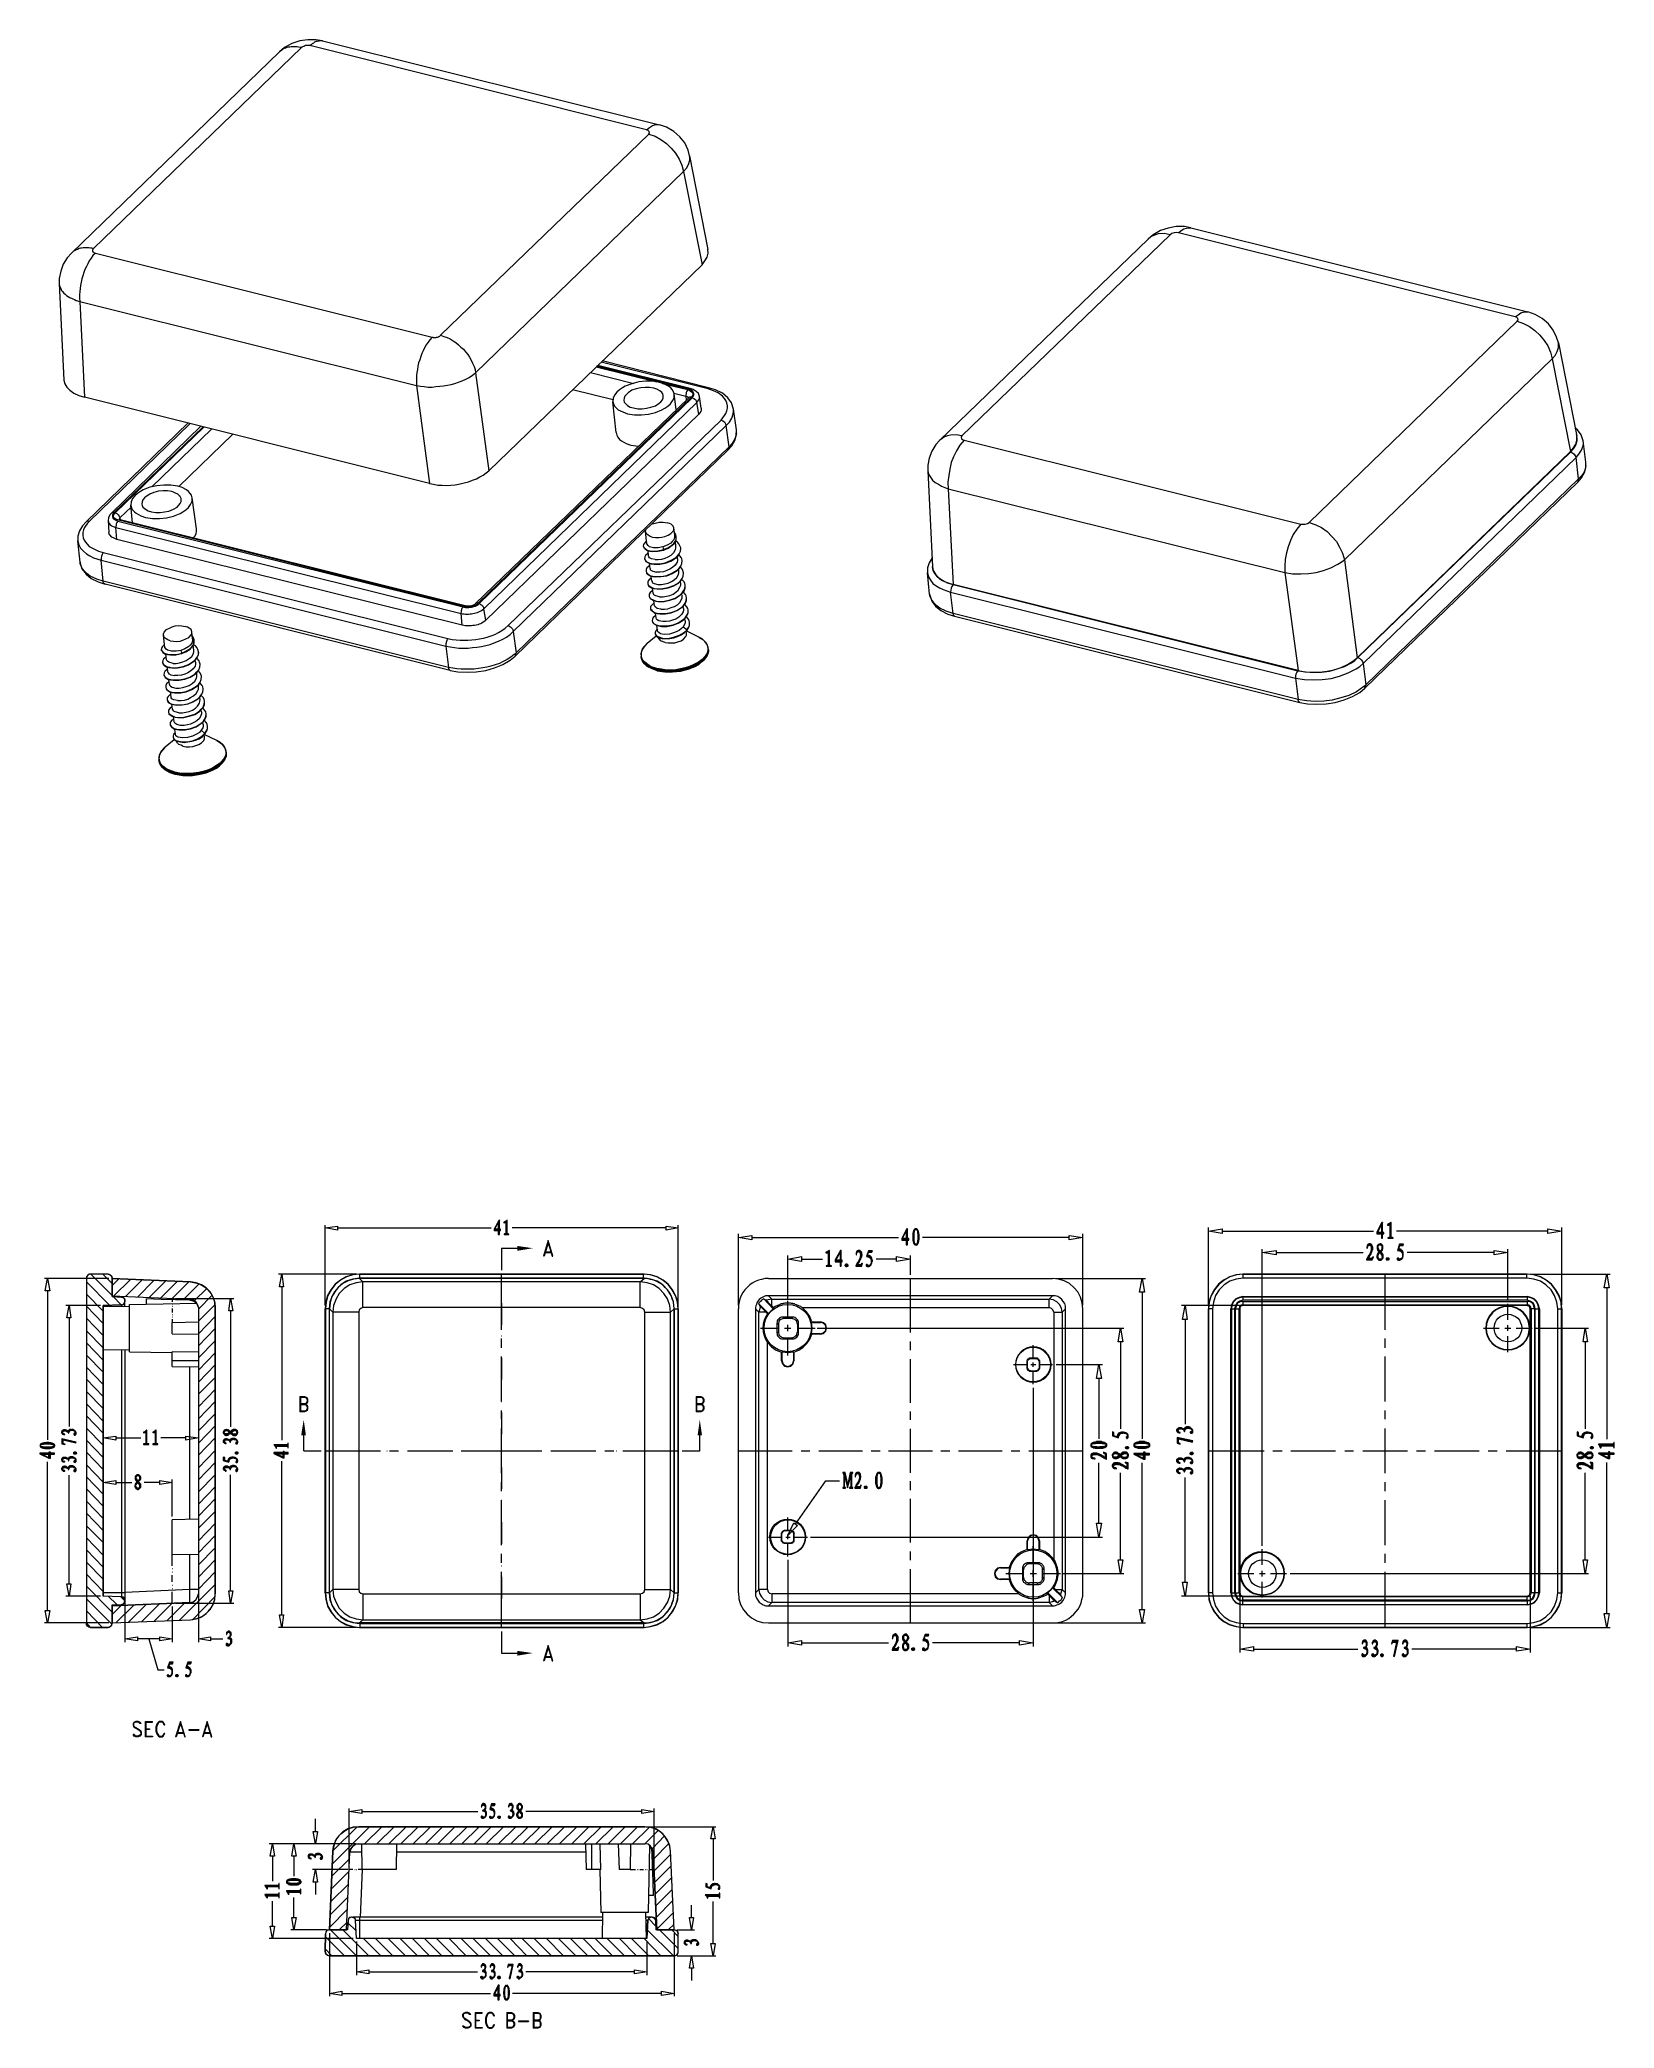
# Model space of a CAD drawing. Header units: millimetres. Extents: x 15 to 196, y 29 to 258.
import ezdxf

# ---------------------------------------------------------------- set-up
doc = ezdxf.new("R2010")
doc.units = ezdxf.units.MM

msp = doc.modelspace()

# ---------------------------------------------------------------- hatches: boundary and pattern name
at = {"true_color": 0xdda500}
h = msp.add_hatch(color=42, dxfattribs=at)
h.dxf.hatch_style = 2
h.paths.add_polyline_path([(67.683239, 121.959511), (67.640906, 121.959511), (67.090572, 120.943158), (67.090572, 120.774178), (67.556239, 120.774178), (67.556239, 120.308511), (67.683239, 120.308511), (67.683239, 120.774178), (67.810239, 120.774178), (67.810239, 120.943158), (67.683239, 120.943158), (67.175239, 120.943158), (67.556239, 121.747492)])
h = msp.add_hatch(color=42, dxfattribs=at)
h.dxf.hatch_style = 2
h.paths.add_polyline_path([(67.683239, 121.959511), (67.556239, 121.747492), (67.556239, 120.943158), (67.175239, 120.943158), (67.683239, 120.943158)])
h = msp.add_hatch(color=42, dxfattribs=at)
h.dxf.hatch_style = 2
h.paths.add_polyline_path([(68.572239, 121.959511), (68.529906, 121.959511), (68.529906, 121.917178), (68.487572, 121.874844), (68.445239, 121.874844), (68.402906, 121.832511), (68.360572, 121.832511), (68.318239, 121.789825), (68.275906, 121.789825), (68.233572, 121.747492), (68.191239, 121.747492), (68.402906, 121.705511), (68.445239, 121.663178), (68.445239, 121.620844), (68.445239, 121.578511), (68.445239, 120.477844), (68.445239, 120.435158), (68.402906, 120.393178), (68.360572, 120.393178), (68.275906, 120.393178), (68.233572, 120.350844), (68.233572, 120.308511), (68.783906, 120.308511), (68.783906, 120.350844), (68.741572, 120.350844), (68.699239, 120.393178), (68.656906, 120.393178), (68.614572, 120.393178), (68.614572, 120.435158), (68.572239, 120.435158), (68.572239, 120.477844)])
h = msp.add_hatch(color=42, dxfattribs=at)
h.dxf.hatch_style = 2
h.paths.add_polyline_path([(68.191239, 121.747492), (68.191239, 121.663178), (68.233572, 121.663178), (68.275906, 121.705511), (68.318239, 121.705511), (68.360572, 121.705511), (68.402906, 121.705511)])
h = msp.add_hatch(color=42, dxfattribs=at)
h.dxf.hatch_style = 2
h.paths.add_polyline_path([(169.537239, 121.705511), (169.452572, 121.705511), (168.859906, 120.604844), (168.859906, 120.393178), (169.410239, 120.393178), (169.410239, 119.884825), (169.537239, 119.884825), (169.537239, 120.393178), (169.664239, 120.393178), (169.664239, 120.562511), (169.537239, 120.562511), (168.944572, 120.562511), (169.410239, 121.451511)])
h = msp.add_hatch(color=42, dxfattribs=at)
h.dxf.hatch_style = 2
h.paths.add_polyline_path([(169.537239, 121.705511), (169.410239, 121.451511), (169.410239, 120.562511), (168.944572, 120.562511), (169.537239, 120.562511)])
h = msp.add_hatch(color=42, dxfattribs=at)
h.dxf.hatch_style = 2
h.paths.add_polyline_path([(170.510906, 121.705511), (170.468572, 121.705511), (170.426239, 121.663178), (170.383906, 121.620844), (170.341572, 121.578511), (170.299239, 121.578511), (170.256906, 121.536178), (170.214572, 121.536178), (170.172239, 121.493492), (170.129906, 121.493492), (170.087572, 121.451511), (170.299239, 121.451511), (170.341572, 121.409178), (170.383906, 121.324511), (170.383906, 121.282178), (170.383906, 120.054511), (170.383906, 120.012178), (170.341572, 120.012178), (170.341572, 119.969844), (170.299239, 119.969844), (170.256906, 119.969844), (170.172239, 119.927158), (170.129906, 119.927158), (170.129906, 119.884825), (170.764906, 119.884825), (170.764906, 119.927158), (170.722572, 119.927158), (170.680239, 119.969844), (170.595572, 119.969844), (170.553239, 120.012178), (170.510906, 120.054511)])
h = msp.add_hatch(color=42, dxfattribs=at)
h.dxf.hatch_style = 2
h.paths.add_polyline_path([(114.757906, 120.985492), (114.673239, 120.985492), (114.080572, 119.842844), (114.080572, 119.673158), (114.588572, 119.673158), (114.588572, 119.122825), (114.757906, 119.122825), (114.757906, 119.673158), (114.884906, 119.673158), (114.884906, 119.842844), (114.757906, 119.842844), (114.165239, 119.842844), (114.588572, 120.731492)])
h = msp.add_hatch(color=42, dxfattribs=at)
h.dxf.hatch_style = 2
h.paths.add_polyline_path([(114.757906, 120.985492), (114.588572, 120.731492), (114.588572, 119.842844), (114.165239, 119.842844), (114.757906, 119.842844)])
h = msp.add_hatch(color=42, dxfattribs=at)
h.dxf.hatch_style = 2
h.paths.add_polyline_path([(115.562239, 120.901178), (115.519906, 120.901178), (115.477572, 120.816511), (115.477572, 120.774178), (115.435239, 120.731492), (115.435239, 120.689158), (115.392906, 120.647178), (115.392906, 120.604844), (115.392906, 120.562511), (115.392906, 120.520178), (115.350572, 120.477844), (115.350572, 120.435158), (115.350572, 120.350844), (115.350572, 120.308511), (115.350572, 120.223844), (115.350572, 120.181158), (115.350572, 120.096844), (115.350572, 120.054511), (115.350572, 119.969844), (115.350572, 119.927158), (115.350572, 119.884825), (115.350572, 119.800511), (115.350572, 119.758178), (115.350572, 119.673158), (115.350572, 119.630825), (115.392906, 119.588844), (115.392906, 119.546511), (115.392906, 119.504178), (115.392906, 119.461844), (115.435239, 119.419511), (115.435239, 119.376825), (115.435239, 119.334844), (115.477572, 119.292511), (115.519906, 119.207844), (115.689239, 119.207844), (115.646906, 119.207844), (115.646906, 119.250178), (115.604572, 119.250178), (115.604572, 119.292511), (115.562239, 119.376825), (115.562239, 119.419511), (115.562239, 119.461844), (115.519906, 119.504178), (115.519906, 119.546511), (115.519906, 119.588844), (115.519906, 119.673158), (115.519906, 119.715844), (115.519906, 119.758178), (115.519906, 119.842844), (115.519906, 119.884825), (115.519906, 119.969844), (115.519906, 120.054511), (115.519906, 120.096844), (115.519906, 120.181158), (115.519906, 120.223844), (115.519906, 120.308511), (115.519906, 120.350844), (115.519906, 120.435158), (115.519906, 120.477844), (115.519906, 120.520178), (115.519906, 120.562511), (115.519906, 120.604844), (115.562239, 120.647178), (115.562239, 120.689158), (115.562239, 120.774178), (115.604572, 120.816511), (115.604572, 120.858844), (115.646906, 120.901178), (115.689239, 120.901178), (115.731572, 120.901178)])
h = msp.add_hatch(color=42, dxfattribs=at)
h.dxf.hatch_style = 2
h.paths.add_polyline_path([(115.731572, 120.985492), (115.689239, 120.985492), (115.646906, 120.985492), (115.604572, 120.943158), (115.562239, 120.943158), (115.562239, 120.901178), (115.731572, 120.901178), (115.773906, 120.901178), (115.816239, 120.858844), (115.858572, 120.816511), (115.858572, 120.774178), (115.900906, 120.689158), (115.900906, 120.647178), (115.900906, 120.604844), (115.900906, 120.562511), (115.900906, 120.520178), (115.900906, 120.477844), (115.943239, 120.435158), (115.943239, 120.350844), (115.943239, 120.308511), (115.943239, 120.266178), (115.943239, 120.181158), (115.943239, 120.096844), (115.943239, 120.054511), (115.943239, 120.012178), (115.943239, 119.969844), (115.943239, 119.884825), (115.943239, 119.800511), (115.943239, 119.758178), (115.943239, 119.715844), (115.900906, 119.630825), (115.900906, 119.588844), (115.900906, 119.546511), (115.900906, 119.504178), (115.900906, 119.461844), (115.900906, 119.419511), (115.858572, 119.376825), (115.858572, 119.292511), (115.816239, 119.250178), (115.773906, 119.207844), (115.731572, 119.207844), (115.689239, 119.207844), (115.519906, 119.207844), (115.562239, 119.165511), (115.604572, 119.122825), (115.646906, 119.122825), (115.689239, 119.122825), (115.731572, 119.080492), (115.773906, 119.122825), (115.816239, 119.122825), (115.858572, 119.122825), (115.900906, 119.165511), (115.900906, 119.207844), (115.943239, 119.250178), (115.985572, 119.292511), (115.985572, 119.376825), (116.027906, 119.376825), (116.027906, 119.419511), (116.027906, 119.461844), (116.070239, 119.546511), (116.070239, 119.588844), (116.070239, 119.630825), (116.070239, 119.673158), (116.112572, 119.758178), (116.112572, 119.800511), (116.112572, 119.842844), (116.112572, 119.927158), (116.112572, 119.969844), (116.112572, 120.054511), (116.112572, 120.096844), (116.112572, 120.138825), (116.112572, 120.223844), (116.112572, 120.266178), (116.112572, 120.308511), (116.070239, 120.393178), (116.070239, 120.435158), (116.070239, 120.477844), (116.070239, 120.520178), (116.027906, 120.604844), (116.027906, 120.647178), (116.027906, 120.689158), (115.985572, 120.731492), (115.943239, 120.816511), (115.900906, 120.858844), (115.900906, 120.901178), (115.858572, 120.943158), (115.816239, 120.943158), (115.816239, 120.985492), (115.773906, 120.985492)])
h = msp.add_hatch(color=42, dxfattribs=at)
h.dxf.hatch_style = 2
h.paths.add_polyline_path([(168.097906, 119.250178), (168.013239, 119.250178), (167.970906, 119.250178), (167.970906, 119.207844), (167.928572, 119.207844), (167.886239, 119.207844), (167.843906, 119.165511), (167.801572, 119.122825), (167.801572, 119.080492), (167.759239, 119.038511), (167.759239, 118.996178), (167.759239, 118.911511), (167.716906, 118.868825), (167.716906, 118.784511), (167.716906, 118.742178), (167.759239, 118.742178), (167.801572, 118.784511), (167.801572, 118.826492), (167.801572, 118.868825), (167.843906, 118.911511), (167.843906, 118.953844), (167.843906, 118.996178), (167.886239, 119.038511), (167.928572, 119.038511), (167.970906, 119.080492), (168.013239, 119.080492), (168.309572, 119.080492), (168.309572, 119.122825), (168.267239, 119.165511), (168.224906, 119.207844), (168.182572, 119.207844), (168.140239, 119.250178)])
h = msp.add_hatch(color=42, dxfattribs=at)
h.dxf.hatch_style = 2
h.paths.add_polyline_path([(169.240906, 119.250178), (169.198572, 119.207844), (169.156239, 119.207844), (169.113906, 119.207844), (169.071572, 119.165511), (169.029239, 119.122825), (168.986906, 119.080492), (168.944572, 119.080492), (168.944572, 119.038511), (168.902239, 118.996178), (168.902239, 118.953844), (168.902239, 118.868825), (168.902239, 118.826492), (168.902239, 118.784511), (168.902239, 118.742178), (168.902239, 118.657511), (168.902239, 118.614825), (168.944572, 118.614825), (168.944572, 118.572492), (168.944572, 118.530511), (168.986906, 118.488178), (169.029239, 118.445844), (169.029239, 118.403511), (169.071572, 118.361178), (169.113906, 118.276511), (169.071572, 118.234178), (169.198572, 118.191844), (169.240906, 118.191844), (169.283239, 118.149511), (169.325572, 118.107178), (169.325572, 118.064492), (169.367906, 118.022158), (169.410239, 117.980178), (169.410239, 117.937844), (169.452572, 117.937844), (169.452572, 117.853178), (169.452572, 117.810492), (169.494906, 117.768158), (169.494906, 117.726178), (169.494906, 117.641511), (169.452572, 117.599178), (169.452572, 117.556492), (169.410239, 117.514158), (169.367906, 117.472178), (169.325572, 117.472178), (169.283239, 117.472178), (169.240906, 117.472178), (169.452572, 117.429844), (169.494906, 117.472178), (169.537239, 117.514158), (169.579572, 117.556492), (169.579572, 117.599178), (169.621906, 117.641511), (169.621906, 117.683844), (169.621906, 117.768158), (169.621906, 117.810492), (169.621906, 117.853178), (169.621906, 117.937844), (169.621906, 117.980178), (169.579572, 118.022158), (169.579572, 118.064492), (169.537239, 118.107178), (169.494906, 118.149511), (169.452572, 118.191844), (169.452572, 118.234178), (169.367906, 118.276511), (169.325572, 118.318492), (169.367906, 118.361178), (169.410239, 118.403511), (169.283239, 118.403511), (169.240906, 118.445844), (169.198572, 118.488178), (169.156239, 118.530511), (169.113906, 118.572492), (169.113906, 118.614825), (169.071572, 118.657511), (169.071572, 118.699844), (169.029239, 118.784511), (169.029239, 118.826492), (169.029239, 118.868825), (169.029239, 118.911511), (169.029239, 118.996178), (169.071572, 119.038511), (169.113906, 119.080492), (169.156239, 119.122825), (169.198572, 119.122825), (169.240906, 119.122825), (169.452572, 119.165511), (169.410239, 119.207844), (169.367906, 119.207844), (169.325572, 119.250178), (169.283239, 119.250178)])
h = msp.add_hatch(color=42, dxfattribs=at)
h.dxf.hatch_style = 2
h.paths.add_polyline_path([(170.087572, 121.451511), (170.087572, 121.409178), (170.129906, 121.409178), (170.172239, 121.409178), (170.214572, 121.409178), (170.256906, 121.409178), (170.299239, 121.451511)])
at = {"true_color": 0xffff00}
h = msp.add_hatch(color=2, dxfattribs=at)
h.dxf.hatch_style = 2
h.paths.add_polyline_path([(69.757572, 118.996178), (71.535572, 118.742178), (69.757572, 118.445844)])
at = {"true_color": 0xdda500}
h = msp.add_hatch(color=42, dxfattribs=at)
h.dxf.hatch_style = 2
h.paths.add_polyline_path([(105.740906, 118.488178), (105.698572, 118.488178), (105.656239, 118.445844), (105.613906, 118.403511), (105.571572, 118.361178), (105.529239, 118.361178), (105.486906, 118.318492), (105.444572, 118.318492), (105.402239, 118.276511), (105.359906, 118.276511), (105.317572, 118.234178), (105.529239, 118.234178), (105.571572, 118.191844), (105.613906, 118.107178), (105.613906, 118.064492), (105.613906, 116.837178), (105.613906, 116.794844), (105.571572, 116.794844), (105.571572, 116.752158), (105.529239, 116.752158), (105.486906, 116.752158), (105.402239, 116.709825), (105.359906, 116.709825), (105.359906, 116.667844), (105.994906, 116.667844), (105.994906, 116.709825), (105.952572, 116.709825), (105.867906, 116.752158), (105.825572, 116.752158), (105.783239, 116.752158), (105.783239, 116.794844), (105.740906, 116.837178)])
h = msp.add_hatch(color=42, dxfattribs=at)
h.dxf.hatch_style = 2
h.paths.add_polyline_path([(105.317572, 118.234178), (105.317572, 118.191844), (105.402239, 118.191844), (105.444572, 118.191844), (105.486906, 118.191844), (105.529239, 118.234178)])
h = msp.add_hatch(color=42, dxfattribs=at)
h.dxf.hatch_style = 2
h.paths.add_polyline_path([(107.095572, 118.488178), (107.010906, 118.488178), (106.418239, 117.387511), (106.418239, 117.175844), (106.968572, 117.175844), (106.968572, 116.667844), (107.095572, 116.667844), (107.095572, 117.175844), (107.222572, 117.175844), (107.222572, 117.345178), (107.095572, 117.345178), (106.502906, 117.345178), (106.968572, 118.234178)])
h = msp.add_hatch(color=42, dxfattribs=at)
h.dxf.hatch_style = 2
h.paths.add_polyline_path([(107.095572, 118.488178), (106.968572, 118.234178), (106.968572, 117.345178), (106.502906, 117.345178), (107.095572, 117.345178)])
h = msp.add_hatch(color=42, dxfattribs=at)
h.dxf.hatch_style = 2
h.paths.add_polyline_path([(109.550906, 116.963825), (109.508572, 116.963825), (109.466239, 116.963825), (109.423906, 116.921844), (109.423906, 116.879511), (109.381572, 116.837178), (109.339239, 116.837178), (108.958239, 116.837178), (108.831239, 116.794844), (108.788906, 116.709825), (108.788906, 116.667844), (109.466239, 116.667844)])
h = msp.add_hatch(color=42, dxfattribs=at)
h.dxf.hatch_style = 2
h.paths.add_polyline_path([(109.169906, 118.488178), (109.127572, 118.488178), (109.085239, 118.488178), (109.042906, 118.488178), (109.000572, 118.445844), (108.958239, 118.445844), (108.915906, 118.403511), (108.915906, 118.361178), (108.873572, 118.318492), (108.873572, 118.276511), (108.873572, 118.234178), (108.831239, 118.191844), (108.831239, 118.149511), (108.831239, 118.064492), (108.831239, 117.980178), (108.873572, 117.980178), (108.873572, 118.022158), (108.873572, 118.107178), (108.915906, 118.149511), (108.915906, 118.191844), (108.958239, 118.234178), (108.958239, 118.276511), (109.000572, 118.318492), (109.042906, 118.318492), (109.085239, 118.361178), (109.127572, 118.361178), (109.423906, 118.361178), (109.381572, 118.361178), (109.339239, 118.403511), (109.296906, 118.445844), (109.296906, 118.488178), (109.254572, 118.488178), (109.212239, 118.488178)])
h = msp.add_hatch(color=42, dxfattribs=at)
h.dxf.hatch_style = 2
h.paths.add_polyline_path([(109.423906, 118.361178), (109.127572, 118.361178), (109.169906, 118.318492), (109.212239, 118.318492), (109.254572, 118.276511), (109.296906, 118.234178), (109.296906, 118.191844), (109.296906, 118.149511), (109.296906, 118.107178), (109.339239, 118.064492), (109.339239, 117.980178), (109.339239, 117.937844), (109.339239, 117.895511), (109.339239, 117.853178), (109.296906, 117.810492), (109.296906, 117.768158), (109.296906, 117.683844), (109.296906, 117.641511), (109.254572, 117.599178), (109.254572, 117.556492), (109.254572, 117.514158), (109.212239, 117.514158), (109.212239, 117.472178), (109.212239, 117.429844), (109.169906, 117.387511), (109.127572, 117.345178), (109.127572, 117.302844), (109.085239, 117.260158), (109.042906, 117.175844), (109.042906, 117.133511), (109.000572, 117.091178), (108.958239, 117.048844), (108.915906, 116.963825), (108.915906, 116.921844), (108.873572, 116.879511), (108.831239, 116.794844), (108.958239, 116.837178), (109.000572, 116.837178), (109.042906, 116.921844), (109.042906, 116.963825), (109.085239, 117.006158), (109.127572, 117.048844), (109.169906, 117.091178), (109.169906, 117.175844), (109.212239, 117.218178), (109.212239, 117.260158), (109.254572, 117.302844), (109.296906, 117.345178), (109.296906, 117.387511), (109.339239, 117.429844), (109.381572, 117.472178), (109.381572, 117.514158), (109.381572, 117.556492), (109.423906, 117.641511), (109.423906, 117.683844), (109.466239, 117.726178), (109.466239, 117.768158), (109.466239, 117.810492), (109.466239, 117.895511), (109.508572, 117.937844), (109.508572, 117.980178), (109.466239, 118.064492), (109.466239, 118.107178), (109.466239, 118.149511), (109.466239, 118.234178), (109.466239, 118.276511), (109.423906, 118.318492)])
h = msp.add_hatch(color=42, dxfattribs=at)
h.dxf.hatch_style = 2
h.paths.add_polyline_path([(110.693906, 118.445844), (110.270572, 118.445844), (110.016572, 117.768158), (110.058906, 117.768158), (110.143572, 117.768158), (110.185906, 117.726178), (110.228239, 117.726178), (110.270572, 117.726178), (110.312906, 117.683844), (110.355239, 117.683844), (110.397572, 117.641511), (110.439906, 117.641511), (110.439906, 117.599178), (110.482239, 117.556492), (110.524572, 117.514158), (110.524572, 117.472178), (110.566906, 117.429844), (110.566906, 117.387511), (110.566906, 117.345178), (110.566906, 117.260158), (110.566906, 117.218178), (110.566906, 117.175844), (110.566906, 117.091178), (110.566906, 117.048844), (110.566906, 117.006158), (110.524572, 116.963825), (110.524572, 116.921844), (110.482239, 116.879511), (110.482239, 116.837178), (110.439906, 116.837178), (110.439906, 116.794844), (110.397572, 116.794844), (110.355239, 116.752158), (110.312906, 116.752158), (110.228239, 116.752158), (110.185906, 116.752158), (110.482239, 116.752158), (110.524572, 116.794844), (110.566906, 116.837178), (110.566906, 116.879511), (110.609239, 116.921844), (110.609239, 116.963825), (110.651572, 117.006158), (110.651572, 117.091178), (110.651572, 117.133511), (110.651572, 117.175844), (110.693906, 117.260158), (110.693906, 117.302844), (110.693906, 117.345178), (110.651572, 117.429844), (110.651572, 117.472178), (110.651572, 117.514158), (110.651572, 117.599178), (110.609239, 117.641511), (110.609239, 117.683844), (110.566906, 117.726178), (110.524572, 117.768158), (110.482239, 117.810492), (110.439906, 117.853178), (110.397572, 117.853178), (110.355239, 117.895511), (110.312906, 117.895511), (110.270572, 117.895511), (110.228239, 117.937844), (110.143572, 117.937844), (110.270572, 118.276511), (110.651572, 118.276511)])
h = msp.add_hatch(color=42, dxfattribs=at)
h.dxf.hatch_style = 2
h.paths.add_polyline_path([(168.478906, 117.726178), (168.394239, 117.726178), (168.394239, 117.683844), (168.351906, 117.641511), (168.309572, 117.599178), (168.267239, 117.599178), (168.224906, 117.556492), (167.886239, 117.556492), (167.716906, 117.514158), (167.674572, 117.472178), (167.674572, 117.387511), (168.351906, 117.387511)])
h = msp.add_hatch(color=42, dxfattribs=at)
h.dxf.hatch_style = 2
h.paths.add_polyline_path([(168.309572, 119.080492), (168.013239, 119.080492), (168.055572, 119.080492), (168.097906, 119.080492), (168.140239, 119.038511), (168.182572, 118.996178), (168.182572, 118.953844), (168.224906, 118.868825), (168.224906, 118.826492), (168.224906, 118.784511), (168.224906, 118.742178), (168.224906, 118.657511), (168.224906, 118.572492), (168.224906, 118.530511), (168.224906, 118.488178), (168.182572, 118.445844), (168.182572, 118.361178), (168.182572, 118.318492), (168.140239, 118.276511), (168.140239, 118.234178), (168.097906, 118.191844), (168.097906, 118.149511), (168.055572, 118.107178), (168.055572, 118.064492), (168.013239, 118.022158), (168.013239, 117.980178), (167.970906, 117.937844), (167.928572, 117.895511), (167.886239, 117.810492), (167.886239, 117.768158), (167.843906, 117.726178), (167.801572, 117.641511), (167.759239, 117.599178), (167.716906, 117.514158), (167.886239, 117.556492), (167.886239, 117.599178), (167.928572, 117.641511), (167.970906, 117.683844), (168.013239, 117.726178), (168.013239, 117.810492), (168.055572, 117.853178), (168.097906, 117.895511), (168.097906, 117.937844), (168.140239, 117.980178), (168.182572, 118.022158), (168.182572, 118.064492), (168.224906, 118.107178), (168.224906, 118.149511), (168.267239, 118.191844), (168.267239, 118.234178), (168.309572, 118.318492), (168.309572, 118.361178), (168.351906, 118.403511), (168.351906, 118.445844), (168.351906, 118.530511), (168.394239, 118.572492), (168.394239, 118.614825), (168.394239, 118.657511), (168.394239, 118.699844), (168.394239, 118.784511), (168.394239, 118.826492), (168.394239, 118.911511), (168.351906, 118.953844), (168.351906, 118.996178), (168.351906, 119.038511)])
h = msp.add_hatch(color=42, dxfattribs=at)
h.dxf.hatch_style = 2
h.paths.add_polyline_path([(169.071572, 118.234178), (169.029239, 118.191844), (168.986906, 118.149511), (168.944572, 118.107178), (168.944572, 118.064492), (168.944572, 118.022158), (168.902239, 118.022158), (168.902239, 117.980178), (168.902239, 117.937844), (168.859906, 117.853178), (168.859906, 117.810492), (168.859906, 117.768158), (168.859906, 117.726178), (168.859906, 117.683844), (168.902239, 117.641511), (168.902239, 117.599178), (168.944572, 117.556492), (168.986906, 117.472178), (169.029239, 117.429844), (169.071572, 117.387511), (169.113906, 117.345178), (169.156239, 117.345178), (169.240906, 117.345178), (169.325572, 117.345178), (169.367906, 117.387511), (169.410239, 117.387511), (169.452572, 117.387511), (169.452572, 117.429844), (169.240906, 117.472178), (169.198572, 117.472178), (169.156239, 117.472178), (169.113906, 117.514158), (169.071572, 117.556492), (169.071572, 117.599178), (169.029239, 117.641511), (169.029239, 117.683844), (169.029239, 117.726178), (168.986906, 117.810492), (169.029239, 117.895511), (169.029239, 117.937844), (169.029239, 117.980178), (169.071572, 118.022158), (169.071572, 118.064492), (169.113906, 118.107178), (169.156239, 118.149511), (169.198572, 118.191844)])
h = msp.add_hatch(color=42, dxfattribs=at)
h.dxf.hatch_style = 2
h.paths.add_polyline_path([(169.452572, 119.165511), (169.240906, 119.122825), (169.283239, 119.122825), (169.325572, 119.122825), (169.367906, 119.080492), (169.410239, 119.038511), (169.452572, 118.996178), (169.452572, 118.953844), (169.452572, 118.911511), (169.452572, 118.868825), (169.452572, 118.826492), (169.452572, 118.742178), (169.452572, 118.699844), (169.452572, 118.657511), (169.452572, 118.614825), (169.410239, 118.614825), (169.410239, 118.572492), (169.367906, 118.530511), (169.325572, 118.445844), (169.283239, 118.403511), (169.410239, 118.403511), (169.452572, 118.445844), (169.494906, 118.488178), (169.537239, 118.530511), (169.537239, 118.572492), (169.537239, 118.614825), (169.579572, 118.614825), (169.579572, 118.657511), (169.579572, 118.742178), (169.579572, 118.784511), (169.579572, 118.826492), (169.579572, 118.868825), (169.579572, 118.911511), (169.579572, 118.953844), (169.579572, 118.996178), (169.537239, 119.038511), (169.494906, 119.080492), (169.494906, 119.122825)])
h = msp.add_hatch(color=42, dxfattribs=at)
h.dxf.hatch_style = 2
h.paths.add_polyline_path([(170.214572, 117.345178), (170.172239, 117.345178), (170.129906, 117.345178), (170.087572, 117.345178), (170.045239, 117.345178), (170.002906, 117.387511), (170.002906, 117.429844), (169.960572, 117.472178), (170.002906, 117.514158), (170.002906, 117.599178), (170.045239, 117.641511), (170.129906, 117.641511), (170.172239, 117.641511), (170.214572, 117.641511), (170.256906, 117.599178), (170.256906, 117.556492), (170.256906, 117.514158), (170.256906, 117.472178), (170.256906, 117.387511), (170.214572, 117.387511)])
h = msp.add_hatch(color=42, dxfattribs=at)
h.dxf.hatch_style = 2
h.paths.add_polyline_path([(171.315239, 117.599178), (171.272906, 117.599178), (171.230572, 117.556492), (171.230572, 117.514158), (171.230572, 117.472178), (171.230572, 117.429844), (171.272906, 117.387511), (171.315239, 117.387511), (171.357572, 117.345178), (171.442239, 117.345178), (171.484572, 117.345178), (171.526906, 117.345178), (171.569239, 117.387511), (171.611572, 117.387511), (171.653906, 117.429844), (171.696239, 117.429844), (171.738572, 117.472178), (171.442239, 117.472178), (171.399906, 117.556492), (171.399906, 117.599178), (171.357572, 117.599178)])
h = msp.add_hatch(color=42, dxfattribs=at)
h.dxf.hatch_style = 2
h.paths.add_polyline_path([(171.950239, 119.207844), (171.484572, 119.207844), (171.272906, 118.488178), (171.315239, 118.488178), (171.357572, 118.488178), (171.442239, 118.488178), (171.484572, 118.445844), (171.526906, 118.445844), (171.569239, 118.445844), (171.611572, 118.403511), (171.653906, 118.361178), (171.696239, 118.318492), (171.738572, 118.276511), (171.738572, 118.234178), (171.780906, 118.191844), (171.780906, 118.149511), (171.823239, 118.107178), (171.823239, 118.064492), (171.823239, 118.022158), (171.823239, 117.937844), (171.823239, 117.895511), (171.823239, 117.853178), (171.823239, 117.768158), (171.823239, 117.726178), (171.780906, 117.683844), (171.780906, 117.641511), (171.738572, 117.599178), (171.696239, 117.556492), (171.653906, 117.514158), (171.611572, 117.514158), (171.569239, 117.514158), (171.526906, 117.472178), (171.484572, 117.472178), (171.442239, 117.472178), (171.738572, 117.472178), (171.738572, 117.514158), (171.780906, 117.556492), (171.823239, 117.556492), (171.823239, 117.599178), (171.865572, 117.641511), (171.865572, 117.726178), (171.865572, 117.768158), (171.907906, 117.810492), (171.907906, 117.853178), (171.907906, 117.937844), (171.907906, 117.980178), (171.907906, 118.022158), (171.907906, 118.107178), (171.907906, 118.149511), (171.907906, 118.191844), (171.907906, 118.276511), (171.865572, 118.318492), (171.865572, 118.361178), (171.823239, 118.403511), (171.823239, 118.445844), (171.780906, 118.488178), (171.738572, 118.530511), (171.696239, 118.530511), (171.696239, 118.572492), (171.653906, 118.572492), (171.611572, 118.614825), (171.569239, 118.614825), (171.484572, 118.657511), (171.442239, 118.657511), (171.399906, 118.657511), (171.526906, 119.038511), (171.907906, 119.038511)])
h = msp.add_hatch(color=42, dxfattribs=at)
h.dxf.hatch_style = 2
h.paths.add_polyline_path([(107.772906, 116.625511), (107.730572, 116.583178), (107.688239, 116.583178), (107.645906, 116.625511), (107.603572, 116.667844), (107.561239, 116.709825), (107.561239, 116.752158), (107.561239, 116.794844), (107.603572, 116.837178), (107.603572, 116.879511), (107.645906, 116.921844), (107.688239, 116.921844), (107.730572, 116.921844), (107.772906, 116.921844), (107.815239, 116.879511), (107.857572, 116.837178), (107.857572, 116.794844), (107.857572, 116.709825), (107.857572, 116.667844), (107.815239, 116.625511)])
h = msp.add_hatch(color=42, dxfattribs=at)
h.dxf.hatch_style = 2
h.paths.add_polyline_path([(110.058906, 116.879511), (110.016572, 116.879511), (109.974239, 116.837178), (109.974239, 116.794844), (109.974239, 116.752158), (109.974239, 116.709825), (110.016572, 116.667844), (110.058906, 116.667844), (110.101239, 116.625511), (110.143572, 116.625511), (110.185906, 116.625511), (110.228239, 116.625511), (110.270572, 116.625511), (110.312906, 116.625511), (110.355239, 116.667844), (110.397572, 116.667844), (110.439906, 116.709825), (110.482239, 116.752158), (110.185906, 116.752158), (110.143572, 116.794844), (110.143572, 116.837178), (110.101239, 116.879511)])
at = {"true_color": 0xffff00}
h = msp.add_hatch(color=2, dxfattribs=at)
h.dxf.hatch_style = 2
h.paths.add_polyline_path([(44.823239, 97.151825), (45.119572, 98.972158), (45.373572, 97.151825)])
h = msp.add_hatch(color=2, dxfattribs=at)
h.dxf.hatch_style = 2
h.paths.add_polyline_path([(90.543239, 97.151825), (90.797239, 98.972158), (91.051239, 97.151825)])
at = {"true_color": 0xdda500}
h = msp.add_hatch(color=42, dxfattribs=at)
h.dxf.hatch_style = 2
h.paths.add_polyline_path([(14.724345, 95.966844), (14.724345, 95.924511), (14.724345, 95.882178), (14.724345, 95.839492), (14.766678, 95.839492), (14.766678, 95.966844), (14.766678, 96.009178), (14.809011, 96.051511), (14.851345, 96.093492), (14.893678, 96.093492), (14.978345, 96.136178), (15.020678, 96.136178), (15.063011, 96.136178), (15.105345, 96.136178), (15.147678, 96.178511), (15.190011, 96.178511), (15.274678, 96.178511), (15.317011, 96.178511), (15.359345, 96.178511), (15.444011, 96.178511), (15.486345, 96.178511), (15.528678, 96.178511), (15.571011, 96.178511), (15.613345, 96.178511), (15.698011, 96.178511), (15.740345, 96.178511), (15.825011, 96.178511), (15.867345, 96.178511), (15.909678, 96.178511), (15.952011, 96.136178), (15.994345, 96.136178), (16.036678, 96.136178), (16.079011, 96.136178), (16.121345, 96.136178), (16.163678, 96.093492), (16.206011, 96.093492), (16.248345, 96.051511), (16.290678, 96.051511), (16.290678, 96.009178), (16.290678, 95.966844), (16.333011, 95.797158), (16.333011, 95.839492), (16.375345, 95.882178), (16.375345, 95.924511), (16.417678, 95.924511), (16.417678, 95.966844), (16.417678, 96.009178), (16.375345, 96.051511), (16.375345, 96.093492), (16.333011, 96.136178), (16.290678, 96.136178), (16.248345, 96.178511), (16.206011, 96.220844), (16.163678, 96.220844), (16.121345, 96.263178), (16.079011, 96.263178), (16.036678, 96.263178), (15.994345, 96.263178), (15.952011, 96.305511), (15.909678, 96.305511), (15.867345, 96.305511), (15.825011, 96.305511), (15.782678, 96.305511), (15.740345, 96.347492), (15.655678, 96.347492), (15.613345, 96.347492), (15.528678, 96.347492), (15.444011, 96.347492), (15.401678, 96.305511), (15.359345, 96.305511), (15.274678, 96.305511), (15.232345, 96.305511), (15.190011, 96.305511), (15.147678, 96.305511), (15.105345, 96.263178), (15.063011, 96.263178), (15.020678, 96.263178), (14.978345, 96.263178), (14.936011, 96.220844), (14.851345, 96.178511), (14.809011, 96.178511), (14.766678, 96.136178), (14.766678, 96.093492), (14.724345, 96.093492), (14.724345, 96.051511), (14.724345, 96.009178)])
h = msp.add_hatch(color=42, dxfattribs=at)
h.dxf.hatch_style = 2
h.paths.add_polyline_path([(17.179678, 97.533178), (17.179678, 97.490844), (17.222011, 97.448158), (17.222011, 97.405825), (17.222011, 97.363844), (17.264345, 97.321511), (17.306678, 97.321511), (17.306678, 97.279178), (17.306678, 97.490844), (17.349011, 97.533178), (17.349011, 97.575511), (17.349011, 97.617844), (17.391345, 97.617844), (17.433678, 97.659825), (17.476011, 97.659825), (17.518345, 97.659825), (17.560678, 97.659825), (17.603011, 97.659825), (17.645345, 97.659825), (17.687678, 97.659825), (17.730011, 97.659825), (17.772345, 97.617844), (17.814678, 97.617844), (17.857011, 97.575511), (17.899345, 97.533178), (17.941678, 97.490844), (17.984011, 97.448158), (17.984011, 97.405825), (18.026345, 97.405825), (18.026345, 97.448158), (18.026345, 97.490844), (18.068678, 97.533178), (18.068678, 97.575511), (18.111011, 97.617844), (18.111011, 97.659825), (18.153345, 97.659825), (18.195678, 97.702158), (18.238011, 97.702158), (18.280345, 97.744844), (18.322678, 97.744844), (18.407345, 97.744844), (18.449678, 97.744844), (18.492011, 97.744844), (18.534345, 97.702158), (18.576678, 97.702158), (18.619011, 97.702158), (18.661345, 97.659825), (18.703678, 97.659825), (18.703678, 97.617844), (18.746011, 97.575511), (18.746011, 97.533178), (18.746011, 97.448158), (18.788345, 97.405825), (18.788345, 97.236844), (18.830678, 97.236844), (18.830678, 97.279178), (18.873011, 97.279178), (18.873011, 97.321511), (18.873011, 97.363844), (18.873011, 97.405825), (18.873011, 97.448158), (18.873011, 97.490844), (18.873011, 97.533178), (18.830678, 97.533178), (18.830678, 97.575511), (18.788345, 97.617844), (18.746011, 97.659825), (18.703678, 97.702158), (18.661345, 97.744844), (18.619011, 97.787178), (18.576678, 97.787178), (18.534345, 97.829511), (18.492011, 97.829511), (18.449678, 97.829511), (18.407345, 97.829511), (18.365011, 97.871844), (18.322678, 97.829511), (18.238011, 97.829511), (18.195678, 97.829511), (18.153345, 97.829511), (18.111011, 97.829511), (18.111011, 97.787178), (18.068678, 97.787178), (18.026345, 97.744844), (17.984011, 97.702158), (17.941678, 97.659825), (17.941678, 97.617844), (17.899345, 97.659825), (17.857011, 97.659825), (17.814678, 97.702158), (17.772345, 97.744844), (17.730011, 97.744844), (17.687678, 97.744844), (17.645345, 97.787178), (17.603011, 97.787178), (17.560678, 97.787178), (17.518345, 97.787178), (17.476011, 97.787178), (17.433678, 97.787178), (17.349011, 97.744844), (17.306678, 97.702158), (17.264345, 97.659825), (17.222011, 97.659825), (17.222011, 97.617844), (17.179678, 97.575511)])
h = msp.add_hatch(color=42, dxfattribs=at)
h.dxf.hatch_style = 2
h.paths.add_polyline_path([(17.222011, 96.771178), (17.222011, 96.178511), (17.560678, 96.093492), (17.603011, 96.136178), (17.518345, 96.136178), (17.476011, 96.178511), (17.433678, 96.178511), (17.433678, 96.220844), (17.391345, 96.220844), (17.391345, 96.263178), (17.391345, 96.305511), (17.391345, 96.643825)])
h = msp.add_hatch(color=42, dxfattribs=at)
h.dxf.hatch_style = 2
h.paths.add_polyline_path([(17.222011, 96.771178), (17.391345, 96.643825), (18.830678, 96.305511), (18.873011, 96.389825)])
h = msp.add_hatch(color=42, dxfattribs=at)
h.dxf.hatch_style = 2
h.paths.add_polyline_path([(17.306678, 97.279178), (17.349011, 97.279178), (17.391345, 97.279178), (17.433678, 97.236844), (17.518345, 97.236844), (17.560678, 97.236844), (17.560678, 97.279178), (17.476011, 97.321511), (17.433678, 97.321511), (17.391345, 97.321511), (17.391345, 97.363844), (17.349011, 97.363844), (17.349011, 97.405825), (17.349011, 97.448158), (17.306678, 97.490844)])
h = msp.add_hatch(color=42, dxfattribs=at)
h.dxf.hatch_style = 2
h.paths.add_polyline_path([(18.619011, 97.279178), (18.619011, 97.236844), (18.661345, 97.236844), (18.661345, 97.194511), (18.746011, 97.194511), (18.788345, 97.236844), (18.788345, 97.405825), (18.746011, 97.405825), (18.703678, 97.405825), (18.661345, 97.363844), (18.619011, 97.363844), (18.619011, 97.321511)])
h = msp.add_hatch(color=42, dxfattribs=at)
h.dxf.hatch_style = 2
h.paths.add_polyline_path([(27.043345, 97.744844), (27.001011, 97.744844), (26.958678, 97.702158), (26.916345, 97.659825), (26.874011, 97.659825), (26.874011, 97.617844), (26.831678, 97.617844), (26.789345, 97.575511), (26.747011, 97.575511), (26.704678, 97.533178), (26.662345, 97.533178), (26.831678, 97.490844), (26.874011, 97.490844), (26.916345, 97.448158), (26.916345, 97.405825), (26.916345, 97.363844), (26.916345, 96.263178), (26.916345, 96.220844), (26.874011, 96.220844), (26.874011, 96.178511), (26.831678, 96.178511), (26.789345, 96.178511), (26.747011, 96.178511), (26.662345, 96.178511), (26.662345, 96.093492), (27.255011, 96.093492), (27.255011, 96.178511), (27.212678, 96.178511), (27.170345, 96.178511), (27.128011, 96.178511), (27.085678, 96.178511), (27.043345, 96.220844), (27.043345, 96.263178)])
h = msp.add_hatch(color=42, dxfattribs=at)
h.dxf.hatch_style = 2
h.paths.add_polyline_path([(26.662345, 97.533178), (26.662345, 97.448158), (26.704678, 97.490844), (26.747011, 97.490844), (26.789345, 97.490844), (26.831678, 97.490844)])
h = msp.add_hatch(color=42, dxfattribs=at)
h.dxf.hatch_style = 2
h.paths.add_polyline_path([(28.101678, 97.744844), (28.059345, 97.744844), (28.017011, 97.702158), (27.974678, 97.659825), (27.932345, 97.659825), (27.890011, 97.617844), (27.847678, 97.575511), (27.805345, 97.575511), (27.763011, 97.533178), (27.720678, 97.533178), (27.890011, 97.490844), (27.932345, 97.490844), (27.932345, 97.448158), (27.974678, 97.405825), (27.974678, 97.363844), (27.974678, 96.263178), (27.974678, 96.220844), (27.932345, 96.220844), (27.932345, 96.178511), (27.890011, 96.178511), (27.847678, 96.178511), (27.805345, 96.178511), (27.720678, 96.178511), (27.720678, 96.093492), (28.313345, 96.093492), (28.313345, 96.178511), (28.271011, 96.178511), (28.228678, 96.178511), (28.186345, 96.178511), (28.144011, 96.178511), (28.101678, 96.220844), (28.101678, 96.263178)])
h = msp.add_hatch(color=42, dxfattribs=at)
h.dxf.hatch_style = 2
h.paths.add_polyline_path([(27.720678, 97.533178), (27.720678, 97.448158), (27.763011, 97.490844), (27.805345, 97.490844), (27.847678, 97.490844), (27.890011, 97.490844)])
h = msp.add_hatch(color=42, dxfattribs=at)
h.dxf.hatch_style = 2
h.paths.add_polyline_path([(35.848572, 97.490844), (35.848572, 97.448158), (35.848572, 97.405825), (35.890906, 97.363844), (35.890906, 97.321511), (35.933239, 97.279178), (35.975572, 97.236844), (36.017906, 97.194511), (36.060239, 97.194511), (36.102572, 97.194511), (36.144906, 97.151825), (36.187239, 97.151825), (36.229572, 97.151825), (36.271906, 97.194511), (36.356572, 97.194511), (36.398906, 97.194511), (36.441239, 97.236844), (36.483572, 97.236844), (36.525906, 97.279178), (36.568239, 97.321511), (36.652906, 97.363844), (36.695239, 97.405825), (36.695239, 97.363844), (36.737572, 97.321511), (36.737572, 97.448158), (36.779906, 97.490844), (36.822239, 97.533178), (36.864572, 97.533178), (36.906906, 97.575511), (36.906906, 97.617844), (36.949239, 97.617844), (36.991572, 97.659825), (37.033906, 97.659825), (37.076239, 97.659825), (37.118572, 97.702158), (37.160906, 97.702158), (37.203239, 97.702158), (37.245572, 97.702158), (37.287906, 97.702158), (37.330239, 97.659825), (37.372572, 97.659825), (37.414906, 97.617844), (37.414906, 97.575511), (37.414906, 97.533178), (37.414906, 97.490844), (37.457239, 97.702158), (37.414906, 97.744844), (37.372572, 97.744844), (37.330239, 97.787178), (37.287906, 97.787178), (37.245572, 97.829511), (37.203239, 97.829511), (37.160906, 97.829511), (37.118572, 97.829511), (37.076239, 97.829511), (37.033906, 97.829511), (36.991572, 97.829511), (36.949239, 97.787178), (36.906906, 97.787178), (36.864572, 97.744844), (36.822239, 97.744844), (36.779906, 97.702158), (36.737572, 97.659825), (36.695239, 97.617844), (36.652906, 97.575511), (36.610572, 97.617844), (36.568239, 97.659825), (36.568239, 97.533178), (36.525906, 97.490844), (36.483572, 97.448158), (36.441239, 97.405825), (36.398906, 97.405825), (36.398906, 97.363844), (36.356572, 97.363844), (36.314239, 97.321511), (36.271906, 97.321511), (36.229572, 97.321511), (36.144906, 97.321511), (36.102572, 97.321511), (36.060239, 97.321511), (36.017906, 97.321511), (35.975572, 97.363844), (35.933239, 97.405825), (35.933239, 97.448158), (35.933239, 97.490844), (35.890906, 97.659825), (35.890906, 97.617844), (35.848572, 97.575511), (35.848572, 97.533178)])
h = msp.add_hatch(color=42, dxfattribs=at)
h.dxf.hatch_style = 2
h.paths.add_polyline_path([(35.848572, 96.474844), (35.848572, 96.432511), (35.848572, 96.389825), (35.890906, 96.347492), (35.933239, 96.305511), (35.975572, 96.263178), (35.975572, 96.474844), (35.975572, 96.517178), (35.975572, 96.559511), (36.017906, 96.559511), (36.060239, 96.601492), (36.102572, 96.643825), (36.144906, 96.643825), (36.187239, 96.643825), (36.271906, 96.643825), (36.314239, 96.643825), (36.356572, 96.643825), (36.398906, 96.643825), (36.441239, 96.601492), (36.483572, 96.601492), (36.525906, 96.559511), (36.568239, 96.517178), (36.568239, 96.474844), (36.610572, 96.432511), (36.610572, 96.389825), (36.695239, 96.389825), (36.695239, 96.432511), (36.695239, 96.474844), (36.695239, 96.517178), (36.737572, 96.559511), (36.737572, 96.601492), (36.779906, 96.601492), (36.779906, 96.643825), (36.822239, 96.643825), (36.864572, 96.686511), (36.906906, 96.686511), (36.949239, 96.686511), (36.991572, 96.686511), (37.033906, 96.728844), (37.076239, 96.728844), (37.118572, 96.686511), (37.203239, 96.686511), (37.245572, 96.686511), (37.287906, 96.643825), (37.330239, 96.643825), (37.372572, 96.601492), (37.372572, 96.559511), (37.414906, 96.517178), (37.414906, 96.474844), (37.414906, 96.432511), (37.414906, 96.389825), (37.457239, 96.178511), (37.457239, 96.220844), (37.499572, 96.220844), (37.499572, 96.263178), (37.499572, 96.305511), (37.541906, 96.347492), (37.541906, 96.389825), (37.541906, 96.432511), (37.541906, 96.474844), (37.499572, 96.474844), (37.499572, 96.517178), (37.457239, 96.559511), (37.457239, 96.601492), (37.414906, 96.643825), (37.372572, 96.686511), (37.330239, 96.728844), (37.287906, 96.728844), (37.245572, 96.771178), (37.203239, 96.771178), (37.160906, 96.813511), (37.118572, 96.813511), (37.076239, 96.813511), (37.033906, 96.813511), (36.949239, 96.813511), (36.906906, 96.813511), (36.864572, 96.813511), (36.822239, 96.813511), (36.779906, 96.771178), (36.737572, 96.771178), (36.695239, 96.728844), (36.652906, 96.686511), (36.610572, 96.686511), (36.610572, 96.643825), (36.568239, 96.601492), (36.525906, 96.643825), (36.483572, 96.643825), (36.441239, 96.686511), (36.398906, 96.686511), (36.356572, 96.728844), (36.314239, 96.728844), (36.271906, 96.728844), (36.229572, 96.771178), (36.187239, 96.771178), (36.144906, 96.771178), (36.102572, 96.771178), (36.060239, 96.728844), (36.017906, 96.728844), (35.975572, 96.728844), (35.933239, 96.686511), (35.890906, 96.643825), (35.890906, 96.601492), (35.848572, 96.559511), (35.848572, 96.517178)])
h = msp.add_hatch(color=42, dxfattribs=at)
h.dxf.hatch_style = 2
h.paths.add_polyline_path([(35.890906, 97.659825), (35.933239, 97.490844), (35.933239, 97.533178), (35.933239, 97.575511), (35.975572, 97.617844), (36.017906, 97.659825), (36.102572, 97.659825), (36.144906, 97.702158), (36.187239, 97.702158), (36.229572, 97.702158), (36.271906, 97.702158), (36.314239, 97.659825), (36.356572, 97.659825), (36.398906, 97.659825), (36.441239, 97.617844), (36.483572, 97.575511), (36.525906, 97.575511), (36.568239, 97.533178), (36.568239, 97.659825), (36.525906, 97.659825), (36.525906, 97.702158), (36.483572, 97.744844), (36.441239, 97.744844), (36.398906, 97.787178), (36.356572, 97.787178), (36.314239, 97.787178), (36.229572, 97.829511), (36.187239, 97.829511), (36.144906, 97.787178), (36.060239, 97.787178), (36.017906, 97.787178), (35.975572, 97.744844), (35.975572, 97.702158), (35.933239, 97.702158)])
h = msp.add_hatch(color=42, dxfattribs=at)
h.dxf.hatch_style = 2
h.paths.add_polyline_path([(35.975572, 96.263178), (36.017906, 96.263178), (36.060239, 96.220844), (36.102572, 96.220844), (36.144906, 96.220844), (36.187239, 96.220844), (36.187239, 96.263178), (36.144906, 96.263178), (36.102572, 96.305511), (36.060239, 96.305511), (36.017906, 96.347492), (35.975572, 96.389825), (35.975572, 96.432511), (35.975572, 96.474844)])
h = msp.add_hatch(color=42, dxfattribs=at)
h.dxf.hatch_style = 2
h.paths.add_polyline_path([(36.737572, 97.321511), (36.779906, 97.279178), (36.822239, 97.279178), (36.864572, 97.236844), (36.906906, 97.236844), (36.906906, 97.194511), (36.991572, 97.194511), (37.033906, 97.151825), (37.076239, 97.151825), (37.118572, 97.151825), (37.160906, 97.151825), (37.203239, 97.151825), (37.245572, 97.151825), (37.287906, 97.151825), (37.330239, 97.194511), (37.372572, 97.194511), (37.414906, 97.236844), (37.457239, 97.279178), (37.499572, 97.321511), (37.499572, 97.363844), (37.499572, 97.405825), (37.541906, 97.448158), (37.541906, 97.490844), (37.541906, 97.533178), (37.499572, 97.575511), (37.499572, 97.617844), (37.499572, 97.659825), (37.457239, 97.702158), (37.414906, 97.490844), (37.414906, 97.448158), (37.414906, 97.405825), (37.372572, 97.363844), (37.330239, 97.321511), (37.287906, 97.321511), (37.245572, 97.279178), (37.203239, 97.279178), (37.118572, 97.279178), (37.076239, 97.279178), (36.991572, 97.279178), (36.991572, 97.321511), (36.949239, 97.321511), (36.906906, 97.321511), (36.906906, 97.363844), (36.864572, 97.363844), (36.822239, 97.405825), (36.737572, 97.448158)])
h = msp.add_hatch(color=42, dxfattribs=at)
h.dxf.hatch_style = 2
h.paths.add_polyline_path([(37.245572, 96.263178), (37.287906, 96.220844), (37.287906, 96.178511), (37.330239, 96.178511), (37.372572, 96.178511), (37.414906, 96.178511), (37.457239, 96.178511), (37.414906, 96.389825), (37.330239, 96.347492), (37.287906, 96.347492), (37.287906, 96.305511)])
h = msp.add_hatch(color=42, dxfattribs=at)
h.dxf.hatch_style = 2
h.paths.add_polyline_path([(135.882239, 96.051511), (135.882239, 96.009178), (135.882239, 95.924511), (135.882239, 95.882178), (135.924572, 95.882178), (135.924572, 96.051511), (135.966906, 96.051511), (135.966906, 96.093492), (136.009239, 96.136178), (136.051572, 96.178511), (136.093906, 96.178511), (136.136239, 96.220844), (136.178572, 96.220844), (136.220906, 96.220844), (136.263239, 96.220844), (136.305572, 96.220844), (136.347906, 96.220844), (136.432572, 96.220844), (136.474906, 96.263178), (136.517239, 96.263178), (136.601906, 96.263178), (136.644239, 96.263178), (136.728906, 96.263178), (136.813572, 96.263178), (136.898239, 96.263178), (136.982906, 96.263178), (137.025239, 96.263178), (137.109906, 96.263178), (137.152239, 96.263178), (137.194572, 96.220844), (137.236906, 96.220844), (137.279239, 96.220844), (137.321572, 96.220844), (137.363906, 96.220844), (137.406239, 96.220844), (137.490906, 96.178511), (137.533239, 96.178511), (137.575572, 96.136178), (137.617906, 96.093492), (137.617906, 96.051511), (137.660239, 96.009178), (137.660239, 95.839492), (137.702572, 95.882178), (137.702572, 95.924511), (137.744906, 95.966844), (137.744906, 96.009178), (137.744906, 96.051511), (137.744906, 96.093492), (137.744906, 96.136178), (137.702572, 96.178511), (137.660239, 96.220844), (137.617906, 96.220844), (137.575572, 96.263178), (137.533239, 96.305511), (137.490906, 96.305511), (137.448572, 96.347492), (137.406239, 96.347492), (137.363906, 96.347492), (137.321572, 96.389825), (137.279239, 96.389825), (137.236906, 96.389825), (137.152239, 96.389825), (137.109906, 96.432511), (137.067572, 96.432511), (136.982906, 96.432511), (136.940572, 96.432511), (136.855906, 96.432511), (136.813572, 96.432511), (136.771239, 96.432511), (136.686572, 96.432511), (136.644239, 96.432511), (136.559572, 96.432511), (136.517239, 96.389825), (136.474906, 96.389825), (136.390239, 96.389825), (136.347906, 96.389825), (136.305572, 96.389825), (136.263239, 96.347492), (136.220906, 96.347492), (136.178572, 96.347492), (136.136239, 96.305511), (136.093906, 96.305511), (136.051572, 96.263178), (135.966906, 96.220844), (135.924572, 96.220844), (135.924572, 96.178511), (135.882239, 96.136178), (135.882239, 96.093492)])
h = msp.add_hatch(color=42, dxfattribs=at)
h.dxf.hatch_style = 2
h.paths.add_polyline_path([(138.379906, 97.575511), (138.379906, 97.109844), (139.099572, 96.855492), (139.099572, 96.940511), (139.099572, 96.982844), (139.099572, 97.025178), (139.099572, 97.067511), (139.141906, 97.109844), (139.141906, 97.151825), (139.184239, 97.194511), (139.184239, 97.236844), (139.226572, 97.279178), (139.268906, 97.279178), (139.268906, 97.321511), (139.311239, 97.363844), (139.353572, 97.363844), (139.438239, 97.405825), (139.480572, 97.405825), (139.522906, 97.405825), (139.565239, 97.405825), (139.607572, 97.448158), (139.692239, 97.448158), (139.734572, 97.405825), (139.776906, 97.405825), (139.861572, 97.405825), (139.903906, 97.405825), (139.946239, 97.363844), (139.988572, 97.363844), (139.988572, 97.321511), (140.030906, 97.321511), (140.030906, 97.279178), (140.073239, 97.236844), (140.073239, 97.194511), (140.073239, 97.151825), (140.115572, 97.067511), (140.115572, 97.025178), (140.115572, 97.321511), (140.073239, 97.363844), (140.030906, 97.405825), (139.988572, 97.405825), (139.946239, 97.448158), (139.903906, 97.448158), (139.861572, 97.448158), (139.819239, 97.490844), (139.776906, 97.490844), (139.734572, 97.490844), (139.649906, 97.533178), (139.607572, 97.533178), (139.522906, 97.533178), (139.480572, 97.533178), (139.438239, 97.533178), (139.353572, 97.490844), (139.311239, 97.490844), (139.268906, 97.490844), (139.226572, 97.448158), (139.184239, 97.448158), (139.141906, 97.405825), (139.099572, 97.405825), (139.099572, 97.363844), (139.057239, 97.363844), (139.057239, 97.321511), (139.014906, 97.279178), (138.972572, 97.236844), (138.972572, 97.194511), (138.972572, 97.151825), (138.930239, 97.109844), (138.930239, 97.067511), (138.930239, 96.982844), (138.549239, 97.109844), (138.549239, 97.490844)])
h = msp.add_hatch(color=42, dxfattribs=at)
h.dxf.hatch_style = 2
h.paths.add_polyline_path([(139.946239, 96.897825), (139.988572, 96.855492), (140.030906, 96.813511), (140.073239, 96.813511), (140.157906, 96.855492), (140.200239, 96.897825), (140.200239, 96.940511), (140.200239, 96.982844), (140.200239, 97.025178), (140.200239, 97.109844), (140.200239, 97.151825), (140.200239, 97.194511), (140.157906, 97.236844), (140.157906, 97.279178), (140.115572, 97.321511), (140.115572, 97.025178), (140.030906, 97.025178), (139.988572, 96.982844), (139.988572, 96.940511)])
h = msp.add_hatch(color=42, dxfattribs=at)
h.dxf.hatch_style = 2
h.paths.add_polyline_path([(140.835239, 96.051511), (140.835239, 96.009178), (140.835239, 95.966844), (140.835239, 95.924511), (140.877572, 95.924511), (140.877572, 95.882178), (140.919906, 96.051511), (140.919906, 96.093492), (140.962239, 96.136178), (141.004572, 96.178511), (141.046906, 96.178511), (141.131572, 96.220844), (141.173906, 96.220844), (141.258572, 96.220844), (141.300906, 96.220844), (141.343239, 96.220844), (141.385572, 96.263178), (141.427906, 96.263178), (141.512572, 96.263178), (141.554906, 96.263178), (141.639572, 96.263178), (141.681906, 96.263178), (141.766572, 96.263178), (141.851239, 96.263178), (141.935906, 96.263178), (141.978239, 96.263178), (142.062906, 96.263178), (142.105239, 96.263178), (142.189906, 96.263178), (142.232239, 96.220844), (142.274572, 96.220844), (142.316906, 96.220844), (142.359239, 96.220844), (142.401572, 96.220844), (142.443906, 96.178511), (142.486239, 96.178511), (142.528572, 96.136178), (142.570906, 96.136178), (142.613239, 96.093492), (142.613239, 96.009178), (142.613239, 95.839492), (142.655572, 95.882178), (142.697906, 95.924511), (142.697906, 95.966844), (142.697906, 96.009178), (142.697906, 96.051511), (142.697906, 96.093492), (142.697906, 96.136178), (142.655572, 96.178511), (142.655572, 96.220844), (142.613239, 96.220844), (142.570906, 96.263178), (142.528572, 96.305511), (142.443906, 96.305511), (142.401572, 96.347492), (142.359239, 96.347492), (142.316906, 96.347492), (142.274572, 96.389825), (142.232239, 96.389825), (142.189906, 96.389825), (142.147572, 96.389825), (142.062906, 96.432511), (142.020572, 96.432511), (141.978239, 96.432511), (141.893572, 96.432511), (141.851239, 96.432511), (141.766572, 96.432511), (141.724239, 96.432511), (141.681906, 96.432511), (141.597239, 96.432511), (141.554906, 96.432511), (141.470239, 96.432511), (141.427906, 96.389825), (141.385572, 96.389825), (141.343239, 96.389825), (141.258572, 96.389825), (141.216239, 96.347492), (141.173906, 96.347492), (141.131572, 96.347492), (141.089239, 96.305511), (141.046906, 96.305511), (141.004572, 96.263178), (140.962239, 96.263178), (140.919906, 96.220844), (140.877572, 96.178511), (140.835239, 96.136178), (140.835239, 96.093492)])
h = msp.add_hatch(color=42, dxfattribs=at)
h.dxf.hatch_style = 2
h.paths.add_polyline_path([(145.788239, 97.744844), (145.788239, 97.702158), (145.788239, 97.659825), (145.830572, 97.617844), (145.830572, 97.575511), (145.872906, 97.533178), (145.915239, 97.490844), (145.957572, 97.702158), (145.957572, 97.744844), (145.957572, 97.787178), (145.999906, 97.829511), (145.999906, 97.871844), (146.042239, 97.871844), (146.084572, 97.913825), (146.126906, 97.913825), (146.211572, 97.913825), (146.253906, 97.913825), (146.296239, 97.913825), (146.338572, 97.913825), (146.423239, 97.913825), (146.465572, 97.871844), (146.507906, 97.871844), (146.550239, 97.829511), (146.592572, 97.787178), (146.634906, 97.744844), (146.634906, 97.702158), (146.634906, 97.659825), (146.677239, 97.617844), (146.719572, 97.617844), (146.719572, 97.659825), (146.719572, 97.744844), (146.761906, 97.787178), (146.761906, 97.829511), (146.804239, 97.871844), (146.846572, 97.913825), (146.888906, 97.956158), (146.973572, 97.956158), (147.015906, 97.998844), (147.058239, 97.998844), (147.100572, 97.998844), (147.185239, 97.998844), (147.227572, 97.998844), (147.269906, 97.956158), (147.312239, 97.956158), (147.396906, 97.956158), (147.439239, 97.913825), (147.481572, 97.871844), (147.481572, 97.829511), (147.523906, 97.787178), (147.523906, 97.744844), (147.523906, 97.702158), (147.523906, 97.617844), (147.566239, 97.405825), (147.608572, 97.448158), (147.650906, 97.490844), (147.650906, 97.533178), (147.650906, 97.575511), (147.650906, 97.659825), (147.650906, 97.702158), (147.650906, 97.744844), (147.608572, 97.787178), (147.608572, 97.829511), (147.566239, 97.871844), (147.523906, 97.913825), (147.481572, 97.956158), (147.439239, 97.998844), (147.396906, 98.041178), (147.354572, 98.083511), (147.312239, 98.083511), (147.227572, 98.083511), (147.185239, 98.125844), (147.142906, 98.125844), (147.100572, 98.125844), (147.015906, 98.125844), (146.973572, 98.125844), (146.931239, 98.125844), (146.888906, 98.083511), (146.804239, 98.083511), (146.804239, 98.041178), (146.761906, 98.041178), (146.719572, 98.041178), (146.677239, 97.998844), (146.677239, 97.956158), (146.634906, 97.913825), (146.592572, 97.871844), (146.550239, 97.913825), (146.507906, 97.913825), (146.465572, 97.956158), (146.423239, 97.998844), (146.380906, 97.998844), (146.338572, 98.041178), (146.253906, 98.041178), (146.211572, 98.041178), (146.169239, 98.041178), (146.126906, 98.041178), (146.084572, 98.041178), (146.042239, 98.041178), (145.999906, 97.998844), (145.957572, 97.998844), (145.915239, 97.956158), (145.872906, 97.913825), (145.830572, 97.871844), (145.788239, 97.829511), (145.788239, 97.787178)])
h = msp.add_hatch(color=42, dxfattribs=at)
h.dxf.hatch_style = 2
h.paths.add_polyline_path([(145.830572, 96.897825), (145.830572, 96.263178), (146.211572, 96.136178), (146.211572, 96.220844), (146.169239, 96.220844), (146.084572, 96.263178), (146.042239, 96.263178), (146.042239, 96.305511), (145.999906, 96.305511), (145.999906, 96.347492), (145.999906, 96.432511), (145.999906, 96.771178)])
h = msp.add_hatch(color=42, dxfattribs=at)
h.dxf.hatch_style = 2
h.paths.add_polyline_path([(145.830572, 96.897825), (145.999906, 96.771178), (147.608572, 96.389825), (147.650906, 96.517178)])
h = msp.add_hatch(color=42, dxfattribs=at)
h.dxf.hatch_style = 2
h.paths.add_polyline_path([(145.915239, 97.490844), (145.957572, 97.490844), (146.042239, 97.448158), (146.084572, 97.448158), (146.126906, 97.448158), (146.211572, 97.448158), (146.211572, 97.490844), (146.169239, 97.490844), (146.126906, 97.490844), (146.084572, 97.533178), (146.042239, 97.533178), (145.999906, 97.575511), (145.957572, 97.617844), (145.957572, 97.659825), (145.957572, 97.702158)])
h = msp.add_hatch(color=42, dxfattribs=at)
h.dxf.hatch_style = 2
h.paths.add_polyline_path([(147.354572, 97.490844), (147.396906, 97.448158), (147.396906, 97.405825), (147.439239, 97.405825), (147.481572, 97.405825), (147.523906, 97.405825), (147.566239, 97.405825), (147.523906, 97.617844), (147.481572, 97.617844), (147.396906, 97.575511), (147.354572, 97.533178)])
h = msp.add_hatch(color=42, dxfattribs=at)
h.dxf.hatch_style = 2
h.paths.add_polyline_path([(191.973906, 97.575511), (191.973906, 97.109844), (192.651239, 96.855492), (192.693572, 96.940511), (192.693572, 96.982844), (192.693572, 97.025178), (192.693572, 97.067511), (192.735906, 97.109844), (192.735906, 97.151825), (192.778239, 97.194511), (192.778239, 97.236844), (192.820572, 97.279178), (192.862906, 97.321511), (192.905239, 97.363844), (192.947572, 97.363844), (192.989906, 97.405825), (193.074572, 97.405825), (193.116906, 97.405825), (193.159239, 97.405825), (193.201572, 97.448158), (193.243906, 97.448158), (193.328572, 97.405825), (193.370906, 97.405825), (193.413239, 97.405825), (193.497906, 97.405825), (193.540239, 97.363844), (193.582572, 97.321511), (193.624906, 97.321511), (193.624906, 97.279178), (193.667239, 97.236844), (193.667239, 97.194511), (193.667239, 97.151825), (193.667239, 97.067511), (193.667239, 97.025178), (193.709572, 97.321511), (193.667239, 97.363844), (193.624906, 97.405825), (193.582572, 97.405825), (193.540239, 97.448158), (193.497906, 97.448158), (193.455572, 97.448158), (193.413239, 97.490844), (193.370906, 97.490844), (193.286239, 97.490844), (193.243906, 97.533178), (193.201572, 97.533178), (193.116906, 97.533178), (193.074572, 97.533178), (193.032239, 97.533178), (192.947572, 97.490844), (192.905239, 97.490844), (192.862906, 97.490844), (192.820572, 97.448158), (192.778239, 97.448158), (192.735906, 97.405825), (192.693572, 97.405825), (192.693572, 97.363844), (192.651239, 97.363844), (192.608906, 97.321511), (192.608906, 97.279178), (192.566572, 97.236844), (192.566572, 97.194511), (192.524239, 97.151825), (192.524239, 97.109844), (192.524239, 97.067511), (192.481906, 96.982844), (192.143239, 97.109844), (192.143239, 97.490844)])
h = msp.add_hatch(color=42, dxfattribs=at)
h.dxf.hatch_style = 2
h.paths.add_polyline_path([(193.540239, 96.897825), (193.540239, 96.855492), (193.582572, 96.855492), (193.624906, 96.813511), (193.667239, 96.813511), (193.709572, 96.855492), (193.751906, 96.855492), (193.794239, 96.897825), (193.794239, 96.940511), (193.794239, 96.982844), (193.794239, 97.025178), (193.794239, 97.109844), (193.794239, 97.151825), (193.794239, 97.194511), (193.751906, 97.236844), (193.709572, 97.279178), (193.709572, 97.321511), (193.667239, 97.025178), (193.624906, 97.025178), (193.582572, 96.982844), (193.540239, 96.940511)])
h = msp.add_hatch(color=42, dxfattribs=at)
h.dxf.hatch_style = 2
h.paths.add_polyline_path([(194.429239, 96.136178), (194.429239, 96.093492), (194.471572, 96.051511), (194.513906, 96.009178), (194.556239, 95.966844), (194.556239, 95.924511), (194.598572, 95.882178), (194.598572, 95.839492), (194.640906, 95.797158), (194.640906, 95.755178), (194.683239, 95.712844), (194.683239, 95.882178), (194.683239, 95.924511), (194.725572, 95.924511), (194.725572, 95.966844), (194.810239, 95.966844), (194.852572, 95.966844), (196.080239, 95.966844), (196.122572, 95.966844), (196.164906, 95.924511), (196.164906, 95.882178), (196.164906, 95.839492), (196.207239, 95.797158), (196.207239, 95.712844), (196.249572, 95.712844), (196.249572, 96.347492), (196.207239, 96.347492), (196.207239, 96.305511), (196.164906, 96.263178), (196.164906, 96.220844), (196.164906, 96.178511), (196.122572, 96.136178), (196.080239, 96.136178)])
h = msp.add_hatch(color=42, dxfattribs=at)
h.dxf.hatch_style = 2
h.paths.add_polyline_path([(14.682011, 95.120178), (14.682011, 95.035158), (15.740345, 94.527158), (15.909678, 94.527158), (15.909678, 94.993178), (16.375345, 94.993178), (16.375345, 95.120178), (15.909678, 95.120178), (15.909678, 95.204844), (15.740345, 95.204844), (15.740345, 95.120178), (15.740345, 94.569844), (14.936011, 94.993178)])
h = msp.add_hatch(color=42, dxfattribs=at)
h.dxf.hatch_style = 2
h.paths.add_polyline_path([(14.682011, 95.120178), (14.936011, 94.993178), (15.740345, 94.993178), (15.740345, 94.569844), (15.740345, 95.120178)])
h = msp.add_hatch(color=42, dxfattribs=at)
h.dxf.hatch_style = 2
h.paths.add_polyline_path([(14.766678, 95.839492), (14.809011, 95.797158), (14.851345, 95.797158), (14.893678, 95.755178), (14.936011, 95.712844), (14.978345, 95.712844), (15.020678, 95.712844), (15.063011, 95.670511), (15.105345, 95.670511), (15.190011, 95.670511), (15.232345, 95.670511), (15.274678, 95.628178), (15.317011, 95.628178), (15.359345, 95.628178), (15.444011, 95.628178), (15.486345, 95.628178), (15.528678, 95.628178), (15.613345, 95.628178), (15.655678, 95.628178), (15.698011, 95.628178), (15.782678, 95.628178), (15.825011, 95.628178), (15.867345, 95.670511), (15.909678, 95.670511), (15.952011, 95.670511), (15.994345, 95.670511), (16.036678, 95.670511), (16.079011, 95.712844), (16.121345, 95.712844), (16.163678, 95.712844), (16.206011, 95.755178), (16.248345, 95.755178), (16.290678, 95.797158), (16.333011, 95.797158), (16.290678, 95.966844), (16.290678, 95.924511), (16.248345, 95.882178), (16.206011, 95.882178), (16.163678, 95.839492), (16.121345, 95.839492), (16.079011, 95.839492), (16.036678, 95.797158), (15.994345, 95.797158), (15.952011, 95.797158), (15.909678, 95.797158), (15.867345, 95.797158), (15.782678, 95.797158), (15.740345, 95.797158), (15.698011, 95.797158), (15.613345, 95.797158), (15.528678, 95.797158), (15.486345, 95.797158), (15.444011, 95.797158), (15.359345, 95.797158), (15.317011, 95.797158), (15.274678, 95.797158), (15.232345, 95.797158), (15.147678, 95.797158), (15.105345, 95.797158), (15.063011, 95.797158), (15.020678, 95.797158), (15.020678, 95.839492), (14.978345, 95.839492), (14.893678, 95.839492), (14.851345, 95.882178), (14.809011, 95.882178), (14.809011, 95.924511), (14.766678, 95.924511), (14.766678, 95.966844)])
h = msp.add_hatch(color=42, dxfattribs=at)
h.dxf.hatch_style = 2
h.paths.add_polyline_path([(17.179678, 94.358178), (17.179678, 94.315844), (17.222011, 94.273158), (17.222011, 94.230825), (17.222011, 94.188844), (17.264345, 94.188844), (17.306678, 94.146511), (17.306678, 94.315844), (17.349011, 94.358178), (17.349011, 94.400511), (17.349011, 94.442844), (17.391345, 94.484825), (17.433678, 94.484825), (17.476011, 94.484825), (17.518345, 94.527158), (17.560678, 94.527158), (17.603011, 94.527158), (17.645345, 94.527158), (17.687678, 94.527158), (17.730011, 94.484825), (17.772345, 94.484825), (17.814678, 94.442844), (17.857011, 94.442844), (17.899345, 94.400511), (17.941678, 94.358178), (17.941678, 94.315844), (17.984011, 94.273158), (17.984011, 94.230825), (18.026345, 94.230825), (18.026345, 94.273158), (18.026345, 94.358178), (18.068678, 94.400511), (18.068678, 94.442844), (18.111011, 94.442844), (18.111011, 94.484825), (18.153345, 94.527158), (18.195678, 94.527158), (18.238011, 94.569844), (18.280345, 94.569844), (18.322678, 94.569844), (18.407345, 94.569844), (18.449678, 94.569844), (18.492011, 94.569844), (18.534345, 94.569844), (18.576678, 94.569844), (18.619011, 94.527158), (18.661345, 94.527158), (18.703678, 94.484825), (18.746011, 94.442844), (18.746011, 94.400511), (18.746011, 94.358178), (18.746011, 94.315844), (18.788345, 94.273158), (18.788345, 94.061844), (18.830678, 94.104178), (18.873011, 94.146511), (18.873011, 94.188844), (18.873011, 94.230825), (18.873011, 94.273158), (18.873011, 94.315844), (18.873011, 94.358178), (18.830678, 94.400511), (18.830678, 94.442844), (18.788345, 94.484825), (18.746011, 94.527158), (18.703678, 94.569844), (18.661345, 94.612178), (18.619011, 94.612178), (18.576678, 94.654511), (18.534345, 94.654511), (18.492011, 94.696844), (18.449678, 94.696844), (18.407345, 94.696844), (18.365011, 94.696844), (18.322678, 94.696844), (18.238011, 94.696844), (18.195678, 94.696844), (18.153345, 94.654511), (18.111011, 94.654511), (18.068678, 94.612178), (18.026345, 94.612178), (18.026345, 94.569844), (17.984011, 94.527158), (17.941678, 94.527158), (17.941678, 94.484825), (17.899345, 94.484825), (17.857011, 94.527158), (17.814678, 94.569844), (17.772345, 94.569844), (17.730011, 94.612178), (17.687678, 94.612178), (17.645345, 94.612178), (17.603011, 94.612178), (17.560678, 94.612178), (17.518345, 94.612178), (17.476011, 94.612178), (17.433678, 94.612178), (17.349011, 94.612178), (17.349011, 94.569844), (17.306678, 94.569844), (17.264345, 94.527158), (17.222011, 94.484825), (17.222011, 94.442844), (17.179678, 94.400511)])
h = msp.add_hatch(color=42, dxfattribs=at)
h.dxf.hatch_style = 2
h.paths.add_polyline_path([(17.306678, 94.146511), (17.349011, 94.104178), (17.391345, 94.104178), (17.433678, 94.104178), (17.518345, 94.104178), (17.560678, 94.061844), (17.560678, 94.146511), (17.476011, 94.146511), (17.433678, 94.146511), (17.391345, 94.188844), (17.349011, 94.230825), (17.349011, 94.273158), (17.306678, 94.315844)])
h = msp.add_hatch(color=42, dxfattribs=at)
h.dxf.hatch_style = 2
h.paths.add_polyline_path([(18.873011, 95.162511), (18.915345, 95.120178), (18.915345, 95.077844), (18.873011, 95.077844), (18.873011, 95.035158), (18.830678, 94.993178), (18.788345, 94.993178), (18.746011, 94.993178), (18.661345, 94.993178), (18.619011, 95.035158), (18.619011, 95.077844), (18.619011, 95.120178), (18.619011, 95.162511), (18.619011, 95.204844), (18.661345, 95.204844), (18.703678, 95.247178), (18.746011, 95.247178), (18.788345, 95.247178), (18.830678, 95.204844), (18.873011, 95.204844)])
h = msp.add_hatch(color=42, dxfattribs=at)
h.dxf.hatch_style = 2
h.paths.add_polyline_path([(18.619011, 94.146511), (18.619011, 94.104178), (18.661345, 94.061844), (18.746011, 94.019511), (18.746011, 94.061844), (18.788345, 94.061844), (18.788345, 94.273158), (18.746011, 94.273158), (18.703678, 94.230825), (18.661345, 94.230825), (18.619011, 94.188844)])
h = msp.add_hatch(color=42, dxfattribs=at)
h.dxf.hatch_style = 2
h.paths.add_polyline_path([(35.848572, 94.654511), (35.848572, 94.273158), (36.483572, 94.061844), (36.483572, 94.104178), (36.525906, 94.146511), (36.525906, 94.188844), (36.525906, 94.230825), (36.525906, 94.273158), (36.568239, 94.315844), (36.568239, 94.358178), (36.610572, 94.400511), (36.652906, 94.442844), (36.695239, 94.442844), (36.737572, 94.484825), (36.779906, 94.527158), (36.822239, 94.527158), (36.864572, 94.527158), (36.906906, 94.569844), (36.949239, 94.569844), (36.991572, 94.569844), (37.033906, 94.569844), (37.076239, 94.569844), (37.118572, 94.527158), (37.203239, 94.527158), (37.245572, 94.527158), (37.245572, 94.484825), (37.287906, 94.484825), (37.330239, 94.484825), (37.330239, 94.442844), (37.372572, 94.400511), (37.414906, 94.358178), (37.414906, 94.315844), (37.414906, 94.230825), (37.414906, 94.188844), (37.414906, 94.442844), (37.372572, 94.484825), (37.330239, 94.527158), (37.287906, 94.569844), (37.245572, 94.569844), (37.203239, 94.612178), (37.160906, 94.612178), (37.118572, 94.612178), (37.076239, 94.612178), (37.033906, 94.654511), (36.949239, 94.654511), (36.906906, 94.654511), (36.864572, 94.654511), (36.822239, 94.654511), (36.737572, 94.612178), (36.695239, 94.612178), (36.652906, 94.612178), (36.610572, 94.569844), (36.568239, 94.569844), (36.525906, 94.527158), (36.483572, 94.484825), (36.441239, 94.442844), (36.398906, 94.400511), (36.398906, 94.358178), (36.398906, 94.315844), (36.356572, 94.273158), (36.356572, 94.230825), (36.356572, 94.188844), (36.017906, 94.273158), (36.017906, 94.612178)])
h = msp.add_hatch(color=42, dxfattribs=at)
h.dxf.hatch_style = 2
h.paths.add_polyline_path([(37.541906, 95.204844), (37.541906, 95.162511), (37.541906, 95.120178), (37.541906, 95.077844), (37.499572, 95.035158), (37.457239, 94.993178), (37.414906, 94.993178), (37.372572, 94.993178), (37.330239, 94.993178), (37.287906, 95.035158), (37.245572, 95.077844), (37.245572, 95.120178), (37.245572, 95.162511), (37.245572, 95.204844), (37.287906, 95.204844), (37.330239, 95.247178), (37.372572, 95.247178), (37.457239, 95.247178), (37.499572, 95.247178), (37.499572, 95.204844)])
h = msp.add_hatch(color=42, dxfattribs=at)
h.dxf.hatch_style = 2
h.paths.add_polyline_path([(37.287906, 94.104178), (37.287906, 94.061844), (37.330239, 94.019511), (37.372572, 94.019511), (37.414906, 94.019511), (37.457239, 94.019511), (37.499572, 94.061844), (37.499572, 94.104178), (37.499572, 94.146511), (37.541906, 94.188844), (37.541906, 94.273158), (37.499572, 94.273158), (37.499572, 94.315844), (37.499572, 94.358178), (37.457239, 94.400511), (37.457239, 94.442844), (37.414906, 94.442844), (37.414906, 94.188844), (37.372572, 94.188844), (37.330239, 94.146511), (37.287906, 94.146511)])
h = msp.add_hatch(color=42, dxfattribs=at)
h.dxf.hatch_style = 2
h.paths.add_polyline_path([(41.690572, 96.051511), (41.732906, 96.009178), (41.775239, 95.966844), (41.775239, 95.924511), (41.817572, 95.924511), (41.817572, 95.882178), (41.859906, 95.839492), (41.902239, 95.797158), (41.902239, 95.755178), (41.902239, 95.712844), (41.944572, 95.670511), (41.944572, 95.839492), (41.986906, 95.882178), (41.986906, 95.924511), (42.029239, 95.924511), (42.113906, 95.924511), (43.214572, 95.924511), (43.256906, 95.924511), (43.256906, 95.882178), (43.299239, 95.839492), (43.299239, 95.797158), (43.299239, 95.755178), (43.299239, 95.712844), (43.341572, 95.712844), (43.341572, 96.263178), (43.299239, 96.263178), (43.299239, 96.220844), (43.299239, 96.178511), (43.299239, 96.136178), (43.256906, 96.093492), (43.214572, 96.051511), (43.172239, 96.051511)])
h = msp.add_hatch(color=42, dxfattribs=at)
h.dxf.hatch_style = 2
h.paths.add_polyline_path([(41.690572, 95.162511), (41.690572, 95.077844), (42.706572, 94.569844), (42.875906, 94.569844), (42.875906, 95.035158), (43.341572, 95.035158), (43.341572, 95.162511), (42.875906, 95.162511), (42.875906, 95.289158), (42.748906, 95.289158), (42.748906, 95.162511), (42.748906, 94.654511), (41.944572, 95.035158)])
h = msp.add_hatch(color=42, dxfattribs=at)
h.dxf.hatch_style = 2
h.paths.add_polyline_path([(41.690572, 95.162511), (41.944572, 95.035158), (42.748906, 95.035158), (42.748906, 94.654511), (42.748906, 95.162511)])
h = msp.add_hatch(color=42, dxfattribs=at)
h.dxf.hatch_style = 2
h.paths.add_polyline_path([(41.944572, 95.670511), (41.986906, 95.670511), (41.986906, 95.712844), (41.986906, 95.755178), (41.944572, 95.797158), (41.944572, 95.839492)])
h = msp.add_hatch(color=42, dxfattribs=at)
h.dxf.hatch_style = 2
h.paths.add_polyline_path([(135.882239, 94.823844), (135.882239, 94.738825), (135.882239, 94.696844), (135.882239, 94.654511), (135.924572, 94.612178), (135.924572, 94.569844), (135.966906, 94.527158), (136.009239, 94.527158), (136.051572, 94.484825), (136.136239, 94.484825), (136.178572, 94.484825), (136.220906, 94.484825), (136.305572, 94.442844), (136.390239, 94.442844), (136.390239, 94.484825), (136.305572, 94.527158), (136.263239, 94.527158), (136.220906, 94.527158), (136.178572, 94.569844), (136.136239, 94.569844), (136.093906, 94.569844), (136.051572, 94.612178), (136.051572, 94.654511), (136.009239, 94.696844), (136.009239, 94.738825), (136.009239, 95.035158), (135.966906, 95.035158), (135.924572, 94.993178), (135.924572, 94.950844), (135.882239, 94.908511), (135.882239, 94.866178)])
h = msp.add_hatch(color=42, dxfattribs=at)
h.dxf.hatch_style = 2
h.paths.add_polyline_path([(135.924572, 95.882178), (135.966906, 95.839492), (136.009239, 95.797158), (136.051572, 95.797158), (136.136239, 95.755178), (136.178572, 95.712844), (136.220906, 95.712844), (136.263239, 95.712844), (136.347906, 95.712844), (136.390239, 95.670511), (136.432572, 95.670511), (136.474906, 95.670511), (136.559572, 95.670511), (136.601906, 95.670511), (136.686572, 95.670511), (136.728906, 95.670511), (136.813572, 95.670511), (136.855906, 95.670511), (136.940572, 95.670511), (136.982906, 95.670511), (137.025239, 95.670511), (137.109906, 95.670511), (137.152239, 95.670511), (137.194572, 95.670511), (137.279239, 95.670511), (137.321572, 95.712844), (137.363906, 95.712844), (137.406239, 95.712844), (137.448572, 95.755178), (137.490906, 95.755178), (137.533239, 95.755178), (137.575572, 95.797158), (137.617906, 95.839492), (137.660239, 95.839492), (137.660239, 96.009178), (137.617906, 95.966844), (137.575572, 95.924511), (137.533239, 95.924511), (137.490906, 95.882178), (137.406239, 95.882178), (137.363906, 95.839492), (137.321572, 95.839492), (137.279239, 95.839492), (137.236906, 95.839492), (137.194572, 95.839492), (137.152239, 95.839492), (137.067572, 95.839492), (137.025239, 95.839492), (136.940572, 95.839492), (136.855906, 95.797158), (136.813572, 95.797158), (136.728906, 95.797158), (136.686572, 95.797158), (136.601906, 95.839492), (136.559572, 95.839492), (136.474906, 95.839492), (136.432572, 95.839492), (136.390239, 95.839492), (136.347906, 95.839492), (136.263239, 95.839492), (136.220906, 95.839492), (136.178572, 95.882178), (136.136239, 95.882178), (136.093906, 95.882178), (136.051572, 95.924511), (136.009239, 95.924511), (135.966906, 95.966844), (135.966906, 96.009178), (135.924572, 96.051511)])
h = msp.add_hatch(color=42, dxfattribs=at)
h.dxf.hatch_style = 2
h.paths.add_polyline_path([(136.009239, 95.035158), (136.009239, 94.738825), (136.009239, 94.781158), (136.051572, 94.823844), (136.051572, 94.866178), (136.093906, 94.908511), (136.136239, 94.908511), (136.178572, 94.908511), (136.220906, 94.950844), (136.263239, 94.950844), (136.305572, 94.950844), (136.390239, 94.950844), (136.432572, 94.950844), (136.474906, 94.950844), (136.517239, 94.950844), (136.559572, 94.950844), (136.601906, 94.950844), (136.644239, 94.950844), (136.728906, 94.908511), (136.771239, 94.908511), (136.813572, 94.866178), (136.855906, 94.866178), (136.898239, 94.823844), (136.940572, 94.823844), (136.982906, 94.781158), (137.025239, 94.781158), (137.067572, 94.738825), (137.109906, 94.738825), (137.152239, 94.696844), (137.236906, 94.654511), (137.279239, 94.654511), (137.321572, 94.612178), (137.363906, 94.569844), (137.448572, 94.527158), (137.490906, 94.484825), (137.575572, 94.442844), (137.533239, 94.612178), (137.490906, 94.612178), (137.448572, 94.654511), (137.406239, 94.696844), (137.363906, 94.738825), (137.321572, 94.738825), (137.236906, 94.781158), (137.194572, 94.823844), (137.152239, 94.823844), (137.109906, 94.866178), (137.067572, 94.908511), (137.025239, 94.908511), (136.982906, 94.950844), (136.940572, 94.950844), (136.898239, 94.993178), (136.855906, 94.993178), (136.771239, 95.035158), (136.728906, 95.035158), (136.686572, 95.077844), (136.644239, 95.077844), (136.601906, 95.120178), (136.517239, 95.120178), (136.474906, 95.120178), (136.432572, 95.120178), (136.390239, 95.120178), (136.305572, 95.120178), (136.263239, 95.120178), (136.178572, 95.120178), (136.136239, 95.077844), (136.093906, 95.077844), (136.051572, 95.077844)])
h = msp.add_hatch(color=42, dxfattribs=at)
h.dxf.hatch_style = 2
h.paths.add_polyline_path([(137.363906, 95.204844), (137.363906, 95.120178), (137.406239, 95.120178), (137.448572, 95.077844), (137.490906, 95.035158), (137.533239, 94.993178), (137.533239, 94.950844), (137.533239, 94.612178), (137.575572, 94.442844), (137.660239, 94.400511), (137.702572, 94.400511), (137.702572, 95.077844)])
h = msp.add_hatch(color=42, dxfattribs=at)
h.dxf.hatch_style = 2
h.paths.add_polyline_path([(138.337572, 94.866178), (138.337572, 94.823844), (138.379906, 94.781158), (138.379906, 94.738825), (138.379906, 94.696844), (138.422239, 94.654511), (138.422239, 94.612178), (138.464572, 94.569844), (138.506906, 94.569844), (138.549239, 94.527158), (138.591572, 94.527158), (138.633906, 94.484825), (138.676239, 94.484825), (138.760906, 94.484825), (138.803239, 94.484825), (138.845572, 94.484825), (138.887906, 94.484825), (138.930239, 94.527158), (138.972572, 94.527158), (139.014906, 94.527158), (139.057239, 94.569844), (139.099572, 94.569844), (139.141906, 94.612178), (139.184239, 94.654511), (139.226572, 94.696844), (139.311239, 94.738825), (139.311239, 94.696844), (139.353572, 94.654511), (139.353572, 94.823844), (139.395906, 94.823844), (139.438239, 94.866178), (139.480572, 94.908511), (139.522906, 94.950844), (139.565239, 94.950844), (139.607572, 94.993178), (139.607572, 95.035158), (139.649906, 95.035158), (139.692239, 95.035158), (139.776906, 95.077844), (139.819239, 95.077844), (139.861572, 95.077844), (139.946239, 95.077844), (139.988572, 95.077844), (140.030906, 95.035158), (140.073239, 95.035158), (140.073239, 94.993178), (140.115572, 94.950844), (140.115572, 94.908511), (140.115572, 94.866178), (140.157906, 95.077844), (140.115572, 95.120178), (140.073239, 95.162511), (140.030906, 95.162511), (139.988572, 95.204844), (139.946239, 95.204844), (139.861572, 95.204844), (139.819239, 95.204844), (139.776906, 95.204844), (139.734572, 95.204844), (139.649906, 95.204844), (139.607572, 95.204844), (139.565239, 95.204844), (139.565239, 95.162511), (139.522906, 95.162511), (139.480572, 95.120178), (139.438239, 95.120178), (139.395906, 95.077844), (139.353572, 95.035158), (139.311239, 94.993178), (139.226572, 94.950844), (139.184239, 95.035158), (139.184239, 94.866178), (139.099572, 94.823844), (139.057239, 94.781158), (139.014906, 94.738825), (138.972572, 94.738825), (138.972572, 94.696844), (138.930239, 94.696844), (138.845572, 94.654511), (138.803239, 94.654511), (138.760906, 94.654511), (138.718572, 94.654511), (138.633906, 94.654511), (138.591572, 94.654511), (138.549239, 94.654511), (138.506906, 94.696844), (138.464572, 94.738825), (138.464572, 94.781158), (138.422239, 94.823844), (138.422239, 94.866178), (138.422239, 95.035158), (138.379906, 94.993178), (138.379906, 94.950844), (138.337572, 94.908511)])
h = msp.add_hatch(color=42, dxfattribs=at)
h.dxf.hatch_style = 2
h.paths.add_polyline_path([(138.422239, 95.035158), (138.422239, 94.866178), (138.422239, 94.908511), (138.464572, 94.950844), (138.464572, 94.993178), (138.506906, 94.993178), (138.591572, 95.035158), (138.633906, 95.035158), (138.676239, 95.077844), (138.718572, 95.077844), (138.760906, 95.077844), (138.803239, 95.077844), (138.887906, 95.035158), (138.930239, 95.035158), (138.972572, 95.035158), (139.014906, 94.993178), (139.057239, 94.950844), (139.099572, 94.908511), (139.184239, 94.866178), (139.184239, 95.035158), (139.141906, 95.035158), (139.099572, 95.077844), (139.057239, 95.120178), (139.014906, 95.120178), (138.972572, 95.162511), (138.887906, 95.162511), (138.845572, 95.204844), (138.803239, 95.204844), (138.718572, 95.204844), (138.676239, 95.204844), (138.633906, 95.162511), (138.549239, 95.162511), (138.506906, 95.120178), (138.464572, 95.120178), (138.464572, 95.077844)])
h = msp.add_hatch(color=42, dxfattribs=at)
h.dxf.hatch_style = 2
h.paths.add_polyline_path([(139.353572, 94.654511), (139.395906, 94.612178), (139.438239, 94.612178), (139.480572, 94.569844), (139.522906, 94.527158), (139.565239, 94.527158), (139.607572, 94.484825), (139.649906, 94.484825), (139.734572, 94.484825), (139.776906, 94.484825), (139.819239, 94.484825), (139.861572, 94.484825), (139.903906, 94.484825), (139.946239, 94.484825), (139.988572, 94.527158), (140.030906, 94.527158), (140.073239, 94.569844), (140.115572, 94.569844), (140.157906, 94.612178), (140.157906, 94.654511), (140.200239, 94.696844), (140.200239, 94.738825), (140.242572, 94.781158), (140.242572, 94.823844), (140.242572, 94.866178), (140.242572, 94.908511), (140.200239, 94.950844), (140.200239, 94.993178), (140.157906, 95.035158), (140.157906, 95.077844), (140.115572, 94.866178), (140.115572, 94.823844), (140.115572, 94.781158), (140.073239, 94.738825), (140.073239, 94.696844), (140.030906, 94.654511), (139.988572, 94.654511), (139.946239, 94.654511), (139.903906, 94.612178), (139.861572, 94.612178), (139.776906, 94.612178), (139.692239, 94.612178), (139.649906, 94.612178), (139.607572, 94.654511), (139.565239, 94.654511), (139.522906, 94.696844), (139.480572, 94.696844), (139.438239, 94.738825), (139.353572, 94.823844)])
h = msp.add_hatch(color=42, dxfattribs=at)
h.dxf.hatch_style = 2
h.paths.add_polyline_path([(139.861572, 94.061844), (139.861572, 94.019511), (139.903906, 93.976825), (139.946239, 93.934844), (139.988572, 93.934844), (139.988572, 93.892511), (140.030906, 93.850178), (140.030906, 93.468825), (140.073239, 93.342178), (140.115572, 93.299844), (140.200239, 93.299844), (140.200239, 93.976825)])
h = msp.add_hatch(color=42, dxfattribs=at)
h.dxf.hatch_style = 2
h.paths.add_polyline_path([(140.242572, 95.797158), (140.242572, 95.755178), (140.242572, 95.712844), (140.242572, 95.670511), (140.200239, 95.628178), (140.157906, 95.585492), (140.115572, 95.585492), (140.073239, 95.585492), (139.988572, 95.585492), (139.946239, 95.628178), (139.946239, 95.670511), (139.903906, 95.712844), (139.903906, 95.755178), (139.946239, 95.797158), (139.946239, 95.839492), (139.988572, 95.839492), (140.030906, 95.882178), (140.073239, 95.882178), (140.115572, 95.882178), (140.157906, 95.839492), (140.200239, 95.839492)])
h = msp.add_hatch(color=42, dxfattribs=at)
h.dxf.hatch_style = 2
h.paths.add_polyline_path([(140.835239, 95.077844), (140.835239, 94.993178), (141.978239, 94.400511), (142.147572, 94.400511), (142.147572, 94.908511), (142.655572, 94.908511), (142.655572, 95.077844), (142.147572, 95.077844), (142.147572, 95.204844), (141.978239, 95.204844), (141.978239, 95.077844), (141.978239, 94.484825), (141.089239, 94.908511)])
h = msp.add_hatch(color=42, dxfattribs=at)
h.dxf.hatch_style = 2
h.paths.add_polyline_path([(140.835239, 95.077844), (141.089239, 94.908511), (141.978239, 94.908511), (141.978239, 94.484825), (141.978239, 95.077844)])
h = msp.add_hatch(color=42, dxfattribs=at)
h.dxf.hatch_style = 2
h.paths.add_polyline_path([(140.877572, 95.882178), (140.919906, 95.839492), (140.962239, 95.797158), (141.046906, 95.797158), (141.089239, 95.755178), (141.131572, 95.755178), (141.173906, 95.755178), (141.216239, 95.712844), (141.258572, 95.712844), (141.300906, 95.712844), (141.343239, 95.670511), (141.385572, 95.670511), (141.470239, 95.670511), (141.512572, 95.670511), (141.554906, 95.670511), (141.639572, 95.670511), (141.681906, 95.670511), (141.766572, 95.670511), (141.808906, 95.670511), (141.893572, 95.670511), (141.935906, 95.670511), (142.020572, 95.670511), (142.062906, 95.670511), (142.105239, 95.670511), (142.189906, 95.670511), (142.232239, 95.712844), (142.274572, 95.712844), (142.316906, 95.712844), (142.359239, 95.712844), (142.401572, 95.755178), (142.443906, 95.755178), (142.486239, 95.755178), (142.528572, 95.797158), (142.570906, 95.839492), (142.613239, 95.839492), (142.613239, 96.009178), (142.613239, 95.966844), (142.570906, 95.966844), (142.570906, 95.924511), (142.528572, 95.924511), (142.443906, 95.882178), (142.401572, 95.882178), (142.359239, 95.882178), (142.316906, 95.882178), (142.316906, 95.839492), (142.274572, 95.839492), (142.189906, 95.839492), (142.147572, 95.839492), (142.105239, 95.839492), (142.062906, 95.839492), (141.978239, 95.839492), (141.893572, 95.839492), (141.851239, 95.839492), (141.766572, 95.839492), (141.724239, 95.839492), (141.639572, 95.839492), (141.597239, 95.839492), (141.512572, 95.839492), (141.470239, 95.839492), (141.385572, 95.839492), (141.343239, 95.839492), (141.300906, 95.839492), (141.258572, 95.839492), (141.216239, 95.839492), (141.173906, 95.882178), (141.131572, 95.882178), (141.046906, 95.882178), (141.004572, 95.924511), (140.962239, 95.924511), (140.919906, 95.966844), (140.919906, 96.009178), (140.919906, 96.051511)])
h = msp.add_hatch(color=42, dxfattribs=at)
h.dxf.hatch_style = 2
h.paths.add_polyline_path([(145.788239, 94.230825), (145.788239, 94.188844), (145.788239, 94.146511), (145.830572, 94.104178), (145.830572, 94.061844), (145.872906, 94.019511), (145.915239, 94.019511), (145.915239, 93.976825), (145.957572, 94.230825), (145.957572, 94.273158), (145.957572, 94.315844), (145.999906, 94.358178), (146.042239, 94.400511), (146.084572, 94.400511), (146.126906, 94.400511), (146.211572, 94.400511), (146.253906, 94.400511), (146.296239, 94.400511), (146.338572, 94.400511), (146.423239, 94.400511), (146.465572, 94.358178), (146.507906, 94.358178), (146.550239, 94.315844), (146.592572, 94.273158), (146.634906, 94.230825), (146.634906, 94.188844), (146.634906, 94.146511), (146.677239, 94.104178), (146.719572, 94.104178), (146.719572, 94.188844), (146.719572, 94.230825), (146.761906, 94.273158), (146.761906, 94.315844), (146.804239, 94.358178), (146.804239, 94.400511), (146.846572, 94.400511), (146.846572, 94.442844), (146.888906, 94.442844), (146.973572, 94.484825), (147.015906, 94.484825), (147.058239, 94.484825), (147.100572, 94.484825), (147.185239, 94.484825), (147.227572, 94.484825), (147.269906, 94.484825), (147.312239, 94.442844), (147.396906, 94.442844), (147.439239, 94.400511), (147.481572, 94.358178), (147.481572, 94.315844), (147.523906, 94.273158), (147.523906, 94.230825), (147.523906, 94.188844), (147.523906, 94.146511), (147.566239, 93.892511), (147.608572, 93.934844), (147.608572, 93.976825), (147.650906, 93.976825), (147.650906, 94.019511), (147.650906, 94.104178), (147.650906, 94.146511), (147.650906, 94.188844), (147.650906, 94.230825), (147.608572, 94.273158), (147.608572, 94.315844), (147.566239, 94.358178), (147.523906, 94.400511), (147.481572, 94.442844), (147.481572, 94.484825), (147.439239, 94.484825), (147.396906, 94.527158), (147.354572, 94.569844), (147.312239, 94.569844), (147.227572, 94.612178), (147.185239, 94.612178), (147.142906, 94.612178), (147.100572, 94.612178), (147.015906, 94.612178), (146.973572, 94.612178), (146.931239, 94.612178), (146.888906, 94.569844), (146.804239, 94.569844), (146.761906, 94.527158), (146.719572, 94.527158), (146.677239, 94.484825), (146.677239, 94.442844), (146.634906, 94.400511), (146.592572, 94.358178), (146.550239, 94.400511), (146.507906, 94.442844), (146.465572, 94.442844), (146.423239, 94.484825), (146.380906, 94.484825), (146.338572, 94.527158), (146.253906, 94.527158), (146.211572, 94.527158), (146.169239, 94.527158), (146.126906, 94.527158), (146.084572, 94.527158), (146.042239, 94.527158), (145.999906, 94.527158), (145.957572, 94.484825), (145.915239, 94.442844), (145.872906, 94.400511), (145.830572, 94.400511), (145.788239, 94.358178), (145.788239, 94.315844), (145.788239, 94.273158)])
h = msp.add_hatch(color=42, dxfattribs=at)
h.dxf.hatch_style = 2
h.paths.add_polyline_path([(145.915239, 93.976825), (145.957572, 93.976825), (146.042239, 93.976825), (146.084572, 93.934844), (146.126906, 93.934844), (146.211572, 93.934844), (146.211572, 93.976825), (146.169239, 93.976825), (146.126906, 94.019511), (146.084572, 94.019511), (146.042239, 94.061844), (145.999906, 94.061844), (145.957572, 94.104178), (145.957572, 94.146511), (145.957572, 94.230825)])
h = msp.add_hatch(color=42, dxfattribs=at)
h.dxf.hatch_style = 2
h.paths.add_polyline_path([(147.650906, 95.162511), (147.693239, 95.120178), (147.693239, 95.077844), (147.650906, 95.035158), (147.650906, 94.993178), (147.608572, 94.950844), (147.523906, 94.908511), (147.481572, 94.908511), (147.439239, 94.950844), (147.396906, 94.950844), (147.354572, 94.993178), (147.354572, 95.035158), (147.354572, 95.120178), (147.396906, 95.162511), (147.439239, 95.204844), (147.481572, 95.204844), (147.523906, 95.204844), (147.566239, 95.204844), (147.608572, 95.204844)])
h = msp.add_hatch(color=42, dxfattribs=at)
h.dxf.hatch_style = 2
h.paths.add_polyline_path([(147.354572, 93.976825), (147.396906, 93.934844), (147.439239, 93.892511), (147.481572, 93.892511), (147.523906, 93.892511), (147.566239, 93.892511), (147.523906, 94.146511), (147.481572, 94.104178), (147.396906, 94.061844), (147.354572, 94.019511)])
h = msp.add_hatch(color=42, dxfattribs=at)
h.dxf.hatch_style = 2
h.paths.add_polyline_path([(191.931572, 94.866178), (191.931572, 94.823844), (191.931572, 94.781158), (191.973906, 94.738825), (191.973906, 94.696844), (192.016239, 94.654511), (192.016239, 94.612178), (192.058572, 94.569844), (192.100906, 94.569844), (192.143239, 94.527158), (192.185572, 94.527158), (192.227906, 94.484825), (192.270239, 94.484825), (192.354906, 94.484825), (192.439572, 94.484825), (192.481906, 94.484825), (192.524239, 94.527158), (192.566572, 94.527158), (192.608906, 94.527158), (192.651239, 94.569844), (192.693572, 94.612178), (192.778239, 94.654511), (192.820572, 94.696844), (192.862906, 94.738825), (192.905239, 94.696844), (192.947572, 94.654511), (192.947572, 94.823844), (192.989906, 94.823844), (193.032239, 94.866178), (193.074572, 94.908511), (193.116906, 94.950844), (193.159239, 94.950844), (193.201572, 94.993178), (193.201572, 95.035158), (193.243906, 95.035158), (193.286239, 95.035158), (193.328572, 95.077844), (193.413239, 95.077844), (193.455572, 95.077844), (193.497906, 95.077844), (193.582572, 95.077844), (193.624906, 95.035158), (193.667239, 95.035158), (193.667239, 94.993178), (193.709572, 94.950844), (193.709572, 94.908511), (193.709572, 94.866178), (193.751906, 95.077844), (193.709572, 95.120178), (193.667239, 95.162511), (193.624906, 95.162511), (193.582572, 95.204844), (193.497906, 95.204844), (193.455572, 95.204844), (193.413239, 95.204844), (193.370906, 95.204844), (193.286239, 95.204844), (193.243906, 95.204844), (193.201572, 95.204844), (193.159239, 95.204844), (193.116906, 95.162511), (193.074572, 95.120178), (193.032239, 95.120178), (192.989906, 95.077844), (192.947572, 95.035158), (192.905239, 94.993178), (192.820572, 94.950844), (192.778239, 94.950844), (192.735906, 95.035158), (192.735906, 94.866178), (192.693572, 94.823844), (192.651239, 94.781158), (192.608906, 94.738825), (192.566572, 94.738825), (192.524239, 94.696844), (192.481906, 94.696844), (192.439572, 94.654511), (192.397239, 94.654511), (192.354906, 94.654511), (192.312572, 94.654511), (192.227906, 94.654511), (192.185572, 94.654511), (192.143239, 94.654511), (192.100906, 94.696844), (192.058572, 94.738825), (192.058572, 94.781158), (192.016239, 94.823844), (192.016239, 94.866178), (192.016239, 95.035158), (191.973906, 94.993178), (191.931572, 94.950844), (191.931572, 94.908511)])
h = msp.add_hatch(color=42, dxfattribs=at)
h.dxf.hatch_style = 2
h.paths.add_polyline_path([(192.016239, 95.035158), (192.016239, 94.866178), (192.016239, 94.908511), (192.058572, 94.950844), (192.058572, 94.993178), (192.100906, 94.993178), (192.143239, 95.035158), (192.227906, 95.035158), (192.270239, 95.077844), (192.312572, 95.077844), (192.354906, 95.077844), (192.397239, 95.077844), (192.481906, 95.035158), (192.524239, 95.035158), (192.566572, 95.035158), (192.608906, 94.993178), (192.651239, 94.950844), (192.693572, 94.908511), (192.735906, 94.866178), (192.735906, 95.035158), (192.693572, 95.035158), (192.693572, 95.077844), (192.651239, 95.120178), (192.608906, 95.120178), (192.566572, 95.162511), (192.524239, 95.162511), (192.481906, 95.162511), (192.439572, 95.204844), (192.397239, 95.204844), (192.312572, 95.204844), (192.270239, 95.204844), (192.185572, 95.162511), (192.143239, 95.162511), (192.100906, 95.120178), (192.058572, 95.120178), (192.058572, 95.077844)])
h = msp.add_hatch(color=42, dxfattribs=at)
h.dxf.hatch_style = 2
h.paths.add_polyline_path([(192.947572, 94.654511), (192.989906, 94.612178), (193.032239, 94.612178), (193.074572, 94.569844), (193.116906, 94.527158), (193.159239, 94.527158), (193.201572, 94.484825), (193.243906, 94.484825), (193.286239, 94.484825), (193.370906, 94.484825), (193.413239, 94.484825), (193.455572, 94.484825), (193.497906, 94.484825), (193.540239, 94.484825), (193.582572, 94.527158), (193.624906, 94.527158), (193.667239, 94.569844), (193.709572, 94.569844), (193.751906, 94.612178), (193.751906, 94.654511), (193.794239, 94.696844), (193.794239, 94.738825), (193.794239, 94.781158), (193.836572, 94.823844), (193.836572, 94.866178), (193.794239, 94.908511), (193.794239, 94.950844), (193.794239, 94.993178), (193.751906, 95.035158), (193.751906, 95.077844), (193.709572, 94.866178), (193.709572, 94.823844), (193.709572, 94.781158), (193.667239, 94.738825), (193.624906, 94.696844), (193.582572, 94.654511), (193.540239, 94.654511), (193.497906, 94.612178), (193.413239, 94.612178), (193.370906, 94.612178), (193.328572, 94.612178), (193.286239, 94.612178), (193.243906, 94.612178), (193.201572, 94.654511), (193.159239, 94.654511), (193.116906, 94.696844), (193.074572, 94.696844), (193.032239, 94.738825), (192.947572, 94.823844)])
h = msp.add_hatch(color=42, dxfattribs=at)
h.dxf.hatch_style = 2
h.paths.add_polyline_path([(193.455572, 94.061844), (193.455572, 94.019511), (193.497906, 93.976825), (193.540239, 93.934844), (193.582572, 93.934844), (193.582572, 93.892511), (193.582572, 93.850178), (193.582572, 93.468825), (193.624906, 93.342178), (193.709572, 93.299844), (193.794239, 93.299844), (193.794239, 93.976825)])
h = msp.add_hatch(color=42, dxfattribs=at)
h.dxf.hatch_style = 2
h.paths.add_polyline_path([(193.836572, 95.797158), (193.836572, 95.755178), (193.836572, 95.712844), (193.836572, 95.670511), (193.794239, 95.628178), (193.751906, 95.585492), (193.709572, 95.585492), (193.624906, 95.585492), (193.582572, 95.585492), (193.540239, 95.628178), (193.540239, 95.670511), (193.497906, 95.670511), (193.497906, 95.712844), (193.497906, 95.755178), (193.497906, 95.797158), (193.540239, 95.839492), (193.582572, 95.839492), (193.624906, 95.882178), (193.667239, 95.882178), (193.709572, 95.882178), (193.751906, 95.839492), (193.794239, 95.839492)])
h = msp.add_hatch(color=42, dxfattribs=at)
h.dxf.hatch_style = 2
h.paths.add_polyline_path([(194.429239, 95.120178), (194.429239, 95.077844), (195.529906, 94.484825), (195.741572, 94.484825), (195.741572, 94.993178), (196.249572, 94.993178), (196.249572, 95.120178), (195.741572, 95.120178), (195.741572, 95.247178), (195.572239, 95.247178), (195.572239, 95.120178), (195.572239, 94.569844), (194.683239, 94.993178)])
h = msp.add_hatch(color=42, dxfattribs=at)
h.dxf.hatch_style = 2
h.paths.add_polyline_path([(194.429239, 95.120178), (194.683239, 94.993178), (195.572239, 94.993178), (195.572239, 94.569844), (195.572239, 95.120178)])
h = msp.add_hatch(color=42, dxfattribs=at)
h.dxf.hatch_style = 2
h.paths.add_polyline_path([(194.683239, 95.712844), (194.725572, 95.712844), (194.725572, 95.755178), (194.725572, 95.797158), (194.725572, 95.839492), (194.683239, 95.882178)])
h = msp.add_hatch(color=42, dxfattribs=at)
h.dxf.hatch_style = 2
h.paths.add_polyline_path([(17.179678, 93.299844), (17.179678, 93.257511), (17.222011, 93.214825), (17.222011, 93.172492), (17.264345, 93.130511), (17.306678, 93.088178), (17.306678, 93.299844), (17.349011, 93.299844), (17.349011, 93.342178), (17.349011, 93.384511), (17.391345, 93.426492), (17.433678, 93.426492), (17.476011, 93.468825), (17.518345, 93.468825), (17.560678, 93.468825), (17.603011, 93.468825), (17.645345, 93.468825), (17.687678, 93.468825), (17.730011, 93.426492), (17.772345, 93.426492), (17.814678, 93.426492), (17.857011, 93.384511), (17.899345, 93.342178), (17.941678, 93.299844), (17.941678, 93.257511), (17.984011, 93.214825), (17.984011, 93.172492), (18.026345, 93.172492), (18.026345, 93.257511), (18.026345, 93.299844), (18.068678, 93.342178), (18.068678, 93.384511), (18.111011, 93.384511), (18.111011, 93.426492), (18.153345, 93.468825), (18.195678, 93.511511), (18.238011, 93.511511), (18.280345, 93.511511), (18.322678, 93.511511), (18.407345, 93.511511), (18.449678, 93.511511), (18.492011, 93.511511), (18.534345, 93.511511), (18.576678, 93.511511), (18.619011, 93.468825), (18.661345, 93.468825), (18.703678, 93.426492), (18.746011, 93.384511), (18.746011, 93.342178), (18.746011, 93.299844), (18.746011, 93.257511), (18.788345, 93.214825), (18.788345, 93.003511), (18.830678, 93.045844), (18.873011, 93.088178), (18.873011, 93.130511), (18.873011, 93.172492), (18.873011, 93.214825), (18.873011, 93.257511), (18.873011, 93.299844), (18.830678, 93.342178), (18.830678, 93.384511), (18.788345, 93.426492), (18.746011, 93.468825), (18.703678, 93.511511), (18.661345, 93.553844), (18.619011, 93.553844), (18.576678, 93.596178), (18.534345, 93.596178), (18.492011, 93.638511), (18.449678, 93.638511), (18.407345, 93.638511), (18.365011, 93.638511), (18.322678, 93.638511), (18.238011, 93.638511), (18.195678, 93.638511), (18.153345, 93.638511), (18.111011, 93.596178), (18.068678, 93.596178), (18.026345, 93.553844), (18.026345, 93.511511), (17.984011, 93.511511), (17.941678, 93.468825), (17.941678, 93.426492), (17.899345, 93.426492), (17.857011, 93.468825), (17.814678, 93.511511), (17.772345, 93.511511), (17.730011, 93.553844), (17.687678, 93.553844), (17.645345, 93.553844), (17.603011, 93.596178), (17.560678, 93.596178), (17.518345, 93.596178), (17.476011, 93.553844), (17.433678, 93.553844), (17.349011, 93.553844), (17.349011, 93.511511), (17.306678, 93.511511), (17.264345, 93.468825), (17.222011, 93.426492), (17.222011, 93.384511), (17.179678, 93.384511), (17.179678, 93.342178)])
h = msp.add_hatch(color=42, dxfattribs=at)
h.dxf.hatch_style = 2
h.paths.add_polyline_path([(17.306678, 93.088178), (17.349011, 93.088178), (17.391345, 93.045844), (17.433678, 93.045844), (17.518345, 93.045844), (17.560678, 93.045844), (17.560678, 93.088178), (17.476011, 93.088178), (17.433678, 93.130511), (17.391345, 93.130511), (17.391345, 93.172492), (17.349011, 93.172492), (17.349011, 93.214825), (17.306678, 93.299844)])
h = msp.add_hatch(color=42, dxfattribs=at)
h.dxf.hatch_style = 2
h.paths.add_polyline_path([(18.619011, 93.088178), (18.619011, 93.045844), (18.661345, 93.003511), (18.746011, 93.003511), (18.788345, 93.003511), (18.788345, 93.214825), (18.746011, 93.214825), (18.703678, 93.172492), (18.661345, 93.172492), (18.619011, 93.130511)])
h = msp.add_hatch(color=42, dxfattribs=at)
h.dxf.hatch_style = 2
h.paths.add_polyline_path([(25.815678, 91.733511), (25.815678, 91.691178), (25.773345, 91.648844), (25.731011, 91.606158), (25.731011, 91.563825), (25.688678, 91.563825), (25.688678, 91.479511), (25.688678, 91.437178), (25.688678, 91.394844), (25.646345, 91.352158), (25.646345, 91.309825), (25.646345, 91.267492), (25.688678, 91.225158), (25.688678, 91.183178), (25.688678, 91.140844), (25.731011, 91.098158), (25.731011, 91.055825), (25.773345, 91.055825), (25.773345, 91.013492), (25.815678, 90.971158), (25.858011, 90.971158), (25.900345, 90.971158), (25.942678, 90.929178), (25.985011, 90.929178), (26.027345, 90.929178), (26.069678, 90.929178), (26.112011, 90.971158), (26.154345, 90.971158), (26.196678, 91.013492), (25.985011, 91.055825), (25.942678, 91.055825), (25.900345, 91.055825), (25.858011, 91.098158), (25.858011, 91.140844), (25.815678, 91.140844), (25.815678, 91.183178), (25.815678, 91.225158), (25.773345, 91.267492), (25.773345, 91.352158), (25.773345, 91.394844), (25.815678, 91.479511), (25.815678, 91.521492), (25.815678, 91.563825), (25.858011, 91.563825), (25.900345, 91.606158), (25.900345, 91.648844), (25.985011, 91.691178)])
h = msp.add_hatch(color=42, dxfattribs=at)
h.dxf.hatch_style = 2
h.paths.add_polyline_path([(26.027345, 92.622158), (25.985011, 92.622158), (25.942678, 92.622158), (25.900345, 92.622158), (25.858011, 92.580178), (25.815678, 92.580178), (25.815678, 92.537844), (25.773345, 92.495511), (25.731011, 92.495511), (25.731011, 92.453178), (25.688678, 92.410492), (25.688678, 92.368158), (25.688678, 92.325825), (25.688678, 92.283492), (25.688678, 92.241511), (25.688678, 92.199178), (25.688678, 92.114158), (25.688678, 92.071825), (25.731011, 92.071825), (25.731011, 92.029492), (25.731011, 91.987511), (25.773345, 91.987511), (25.773345, 91.945178), (25.815678, 91.902844), (25.858011, 91.817825), (25.900345, 91.775492), (25.858011, 91.775492), (25.815678, 91.733511), (25.985011, 91.691178), (26.027345, 91.648844), (26.069678, 91.606158), (26.069678, 91.563825), (26.112011, 91.563825), (26.154345, 91.521492), (26.154345, 91.479511), (26.154345, 91.437178), (26.196678, 91.394844), (26.196678, 91.352158), (26.196678, 91.309825), (26.196678, 91.267492), (26.196678, 91.225158), (26.196678, 91.183178), (26.196678, 91.140844), (26.154345, 91.098158), (26.112011, 91.055825), (26.069678, 91.055825), (26.027345, 91.055825), (25.985011, 91.055825), (26.196678, 91.013492), (26.239011, 91.055825), (26.281345, 91.098158), (26.281345, 91.140844), (26.323678, 91.183178), (26.323678, 91.225158), (26.323678, 91.267492), (26.323678, 91.309825), (26.323678, 91.352158), (26.323678, 91.394844), (26.323678, 91.437178), (26.323678, 91.479511), (26.323678, 91.521492), (26.281345, 91.563825), (26.239011, 91.606158), (26.239011, 91.648844), (26.196678, 91.691178), (26.154345, 91.733511), (26.112011, 91.775492), (26.069678, 91.817825), (26.112011, 91.860158), (26.154345, 91.902844), (26.027345, 91.902844), (25.985011, 91.945178), (25.942678, 91.987511), (25.900345, 92.029492), (25.900345, 92.071825), (25.858011, 92.071825), (25.858011, 92.114158), (25.815678, 92.156492), (25.815678, 92.199178), (25.815678, 92.241511), (25.815678, 92.325825), (25.815678, 92.368158), (25.815678, 92.410492), (25.858011, 92.453178), (25.858011, 92.495511), (25.900345, 92.495511), (25.942678, 92.537844), (25.985011, 92.537844), (26.154345, 92.580178), (26.112011, 92.622158), (26.069678, 92.622158)])
h = msp.add_hatch(color=42, dxfattribs=at)
h.dxf.hatch_style = 2
h.paths.add_polyline_path([(26.154345, 92.580178), (25.985011, 92.537844), (26.027345, 92.537844), (26.069678, 92.537844), (26.112011, 92.495511), (26.154345, 92.495511), (26.154345, 92.410492), (26.196678, 92.368158), (26.196678, 92.325825), (26.196678, 92.283492), (26.196678, 92.241511), (26.196678, 92.199178), (26.196678, 92.156492), (26.196678, 92.114158), (26.154345, 92.071825), (26.112011, 92.029492), (26.112011, 91.987511), (26.069678, 91.945178), (26.027345, 91.902844), (26.154345, 91.902844), (26.196678, 91.945178), (26.239011, 91.987511), (26.281345, 92.029492), (26.281345, 92.071825), (26.281345, 92.114158), (26.323678, 92.156492), (26.323678, 92.241511), (26.323678, 92.283492), (26.323678, 92.325825), (26.281345, 92.410492), (26.281345, 92.453178), (26.239011, 92.495511), (26.196678, 92.537844)])
h = msp.add_hatch(color=42, dxfattribs=at)
h.dxf.hatch_style = 2
h.paths.add_polyline_path([(35.848572, 93.342178), (35.848572, 93.299844), (35.848572, 93.257511), (35.848572, 93.214825), (35.890906, 93.172492), (35.933239, 93.130511), (35.975572, 93.130511), (35.975572, 93.299844), (35.975572, 93.342178), (35.975572, 93.384511), (36.017906, 93.426492), (36.060239, 93.468825), (36.102572, 93.468825), (36.144906, 93.468825), (36.187239, 93.468825), (36.271906, 93.468825), (36.314239, 93.468825), (36.356572, 93.468825), (36.398906, 93.468825), (36.441239, 93.468825), (36.483572, 93.426492), (36.525906, 93.426492), (36.525906, 93.384511), (36.568239, 93.384511), (36.568239, 93.342178), (36.610572, 93.299844), (36.610572, 93.257511), (36.610572, 93.214825), (36.695239, 93.214825), (36.695239, 93.257511), (36.695239, 93.299844), (36.695239, 93.342178), (36.737572, 93.384511), (36.737572, 93.426492), (36.779906, 93.468825), (36.822239, 93.511511), (36.864572, 93.511511), (36.906906, 93.553844), (36.949239, 93.553844), (36.991572, 93.553844), (37.033906, 93.553844), (37.076239, 93.553844), (37.118572, 93.553844), (37.203239, 93.553844), (37.245572, 93.511511), (37.287906, 93.511511), (37.330239, 93.468825), (37.372572, 93.426492), (37.414906, 93.384511), (37.414906, 93.342178), (37.414906, 93.299844), (37.414906, 93.214825), (37.457239, 93.045844), (37.457239, 93.088178), (37.499572, 93.088178), (37.499572, 93.130511), (37.541906, 93.172492), (37.541906, 93.257511), (37.541906, 93.299844), (37.499572, 93.342178), (37.499572, 93.384511), (37.457239, 93.426492), (37.414906, 93.468825), (37.372572, 93.511511), (37.372572, 93.553844), (37.330239, 93.553844), (37.287906, 93.596178), (37.245572, 93.596178), (37.203239, 93.638511), (37.160906, 93.638511), (37.118572, 93.680492), (37.076239, 93.680492), (37.033906, 93.680492), (36.949239, 93.680492), (36.906906, 93.680492), (36.864572, 93.638511), (36.822239, 93.638511), (36.779906, 93.638511), (36.737572, 93.596178), (36.695239, 93.596178), (36.652906, 93.553844), (36.610572, 93.511511), (36.610572, 93.468825), (36.568239, 93.426492), (36.525906, 93.468825), (36.483572, 93.511511), (36.441239, 93.511511), (36.398906, 93.553844), (36.356572, 93.553844), (36.314239, 93.596178), (36.271906, 93.596178), (36.229572, 93.596178), (36.187239, 93.596178), (36.144906, 93.596178), (36.102572, 93.596178), (36.060239, 93.596178), (36.017906, 93.553844), (35.975572, 93.553844), (35.933239, 93.511511), (35.890906, 93.511511), (35.890906, 93.468825), (35.848572, 93.426492), (35.848572, 93.384511)])
h = msp.add_hatch(color=42, dxfattribs=at)
h.dxf.hatch_style = 2
h.paths.add_polyline_path([(35.975572, 93.130511), (36.017906, 93.088178), (36.060239, 93.088178), (36.102572, 93.045844), (36.144906, 93.045844), (36.187239, 93.045844), (36.187239, 93.088178), (36.144906, 93.130511), (36.102572, 93.130511), (36.060239, 93.172492), (36.017906, 93.172492), (35.975572, 93.214825), (35.975572, 93.257511), (35.975572, 93.299844)])
h = msp.add_hatch(color=42, dxfattribs=at)
h.dxf.hatch_style = 2
h.paths.add_polyline_path([(37.245572, 93.088178), (37.287906, 93.088178), (37.287906, 93.045844), (37.330239, 93.003511), (37.372572, 93.003511), (37.414906, 93.003511), (37.457239, 93.045844), (37.414906, 93.214825), (37.330239, 93.214825), (37.287906, 93.172492), (37.287906, 93.130511)])
h = msp.add_hatch(color=42, dxfattribs=at)
h.dxf.hatch_style = 2
h.paths.add_polyline_path([(107.561239, 92.876511), (107.307239, 92.876511), (107.307239, 92.791844), (107.349572, 92.791844), (107.391906, 92.791844), (107.391906, 92.749511), (107.391906, 92.664492), (107.476572, 92.495511), (107.815239, 91.098158), (107.857572, 91.521492)])
h = msp.add_hatch(color=42, dxfattribs=at)
h.dxf.hatch_style = 2
h.paths.add_polyline_path([(107.391906, 92.664492), (107.391906, 91.225158), (107.391906, 91.140844), (107.349572, 91.140844), (107.307239, 91.140844), (107.307239, 91.055825), (107.603572, 91.055825), (107.603572, 91.140844), (107.561239, 91.140844), (107.518906, 91.140844), (107.476572, 91.183178), (107.476572, 91.225158), (107.476572, 92.495511)])
h = msp.add_hatch(color=42, dxfattribs=at)
h.dxf.hatch_style = 2
h.paths.add_polyline_path([(108.450239, 92.876511), (108.153906, 92.876511), (107.857572, 91.521492), (107.815239, 91.098158), (108.196239, 92.495511), (108.323239, 92.664492), (108.323239, 92.707178), (108.323239, 92.749511), (108.365572, 92.749511), (108.365572, 92.791844), (108.450239, 92.791844)])
h = msp.add_hatch(color=42, dxfattribs=at)
h.dxf.hatch_style = 2
h.paths.add_polyline_path([(108.323239, 92.664492), (108.196239, 92.495511), (108.196239, 91.225158), (108.153906, 91.183178), (108.153906, 91.140844), (108.111572, 91.140844), (108.069239, 91.140844), (108.069239, 91.055825), (108.450239, 91.055825), (108.450239, 91.140844), (108.407906, 91.140844), (108.365572, 91.140844), (108.323239, 91.183178), (108.323239, 91.225158)])
h = msp.add_hatch(color=42, dxfattribs=at)
h.dxf.hatch_style = 2
h.paths.add_polyline_path([(109.042906, 92.918492), (109.000572, 92.876511), (108.958239, 92.876511), (108.915906, 92.876511), (108.873572, 92.834178), (108.831239, 92.834178), (108.788906, 92.791844), (108.788906, 92.749511), (108.746572, 92.749511), (108.746572, 92.707178), (108.746572, 92.664492), (108.704239, 92.580178), (108.704239, 92.537844), (108.704239, 92.453178), (108.704239, 92.368158), (108.746572, 92.368158), (108.746572, 92.453178), (108.746572, 92.495511), (108.788906, 92.537844), (108.788906, 92.580178), (108.831239, 92.622158), (108.831239, 92.664492), (108.873572, 92.707178), (108.915906, 92.707178), (108.958239, 92.749511), (109.000572, 92.749511), (109.296906, 92.749511), (109.254572, 92.791844), (109.212239, 92.834178), (109.169906, 92.834178), (109.169906, 92.876511), (109.127572, 92.876511), (109.085239, 92.876511)])
h = msp.add_hatch(color=42, dxfattribs=at)
h.dxf.hatch_style = 2
h.paths.add_polyline_path([(109.296906, 92.749511), (109.000572, 92.749511), (109.042906, 92.707178), (109.085239, 92.707178), (109.127572, 92.664492), (109.169906, 92.622158), (109.169906, 92.580178), (109.169906, 92.537844), (109.169906, 92.495511), (109.212239, 92.453178), (109.212239, 92.368158), (109.212239, 92.325825), (109.212239, 92.241511), (109.212239, 92.199178), (109.169906, 92.156492), (109.169906, 92.114158), (109.169906, 92.029492), (109.127572, 91.987511), (109.127572, 91.945178), (109.127572, 91.902844), (109.085239, 91.902844), (109.085239, 91.860158), (109.085239, 91.817825), (109.042906, 91.817825), (109.042906, 91.775492), (109.000572, 91.733511), (109.000572, 91.691178), (108.958239, 91.648844), (108.915906, 91.606158), (108.915906, 91.563825), (108.873572, 91.479511), (108.831239, 91.437178), (108.788906, 91.394844), (108.788906, 91.309825), (108.746572, 91.267492), (108.704239, 91.183178), (108.873572, 91.225158), (108.873572, 91.267492), (108.915906, 91.309825), (108.915906, 91.352158), (108.958239, 91.394844), (109.000572, 91.479511), (109.042906, 91.521492), (109.042906, 91.563825), (109.085239, 91.606158), (109.127572, 91.648844), (109.127572, 91.691178), (109.169906, 91.733511), (109.169906, 91.775492), (109.212239, 91.817825), (109.212239, 91.860158), (109.254572, 91.902844), (109.254572, 91.987511), (109.296906, 92.029492), (109.296906, 92.071825), (109.339239, 92.114158), (109.339239, 92.156492), (109.339239, 92.241511), (109.339239, 92.283492), (109.381572, 92.325825), (109.381572, 92.368158), (109.381572, 92.453178), (109.339239, 92.495511), (109.339239, 92.580178), (109.339239, 92.622158), (109.339239, 92.664492), (109.296906, 92.707178)])
h = msp.add_hatch(color=42, dxfattribs=at)
h.dxf.hatch_style = 2
h.paths.add_polyline_path([(111.286572, 92.834178), (111.244239, 92.791844), (111.201906, 92.749511), (111.201906, 92.707178), (111.159572, 92.622158), (111.159572, 92.580178), (111.117239, 92.537844), (111.117239, 92.495511), (111.117239, 92.410492), (111.074906, 92.368158), (111.074906, 92.325825), (111.074906, 92.283492), (111.074906, 92.199178), (111.074906, 92.156492), (111.074906, 92.071825), (111.074906, 92.029492), (111.074906, 91.945178), (111.074906, 91.902844), (111.074906, 91.860158), (111.074906, 91.775492), (111.074906, 91.733511), (111.074906, 91.648844), (111.074906, 91.606158), (111.074906, 91.563825), (111.117239, 91.479511), (111.117239, 91.437178), (111.117239, 91.394844), (111.117239, 91.352158), (111.159572, 91.309825), (111.159572, 91.267492), (111.159572, 91.225158), (111.201906, 91.183178), (111.244239, 91.140844), (111.244239, 91.098158), (111.413572, 91.098158), (111.371239, 91.140844), (111.328906, 91.183178), (111.328906, 91.225158), (111.286572, 91.267492), (111.286572, 91.352158), (111.286572, 91.394844), (111.244239, 91.437178), (111.244239, 91.479511), (111.244239, 91.521492), (111.244239, 91.563825), (111.244239, 91.606158), (111.244239, 91.691178), (111.244239, 91.733511), (111.244239, 91.817825), (111.244239, 91.902844), (111.244239, 91.945178), (111.244239, 92.029492), (111.244239, 92.071825), (111.244239, 92.156492), (111.244239, 92.199178), (111.244239, 92.283492), (111.244239, 92.325825), (111.244239, 92.368158), (111.244239, 92.453178), (111.244239, 92.495511), (111.244239, 92.537844), (111.286572, 92.580178), (111.286572, 92.622158), (111.286572, 92.664492), (111.328906, 92.707178), (111.328906, 92.749511), (111.371239, 92.791844), (111.413572, 92.791844), (111.455906, 92.834178)])
h = msp.add_hatch(color=42, dxfattribs=at)
h.dxf.hatch_style = 2
h.paths.add_polyline_path([(111.455906, 92.876511), (111.413572, 92.876511), (111.371239, 92.876511), (111.328906, 92.876511), (111.286572, 92.834178), (111.455906, 92.834178), (111.498239, 92.791844), (111.540572, 92.749511), (111.582906, 92.707178), (111.582906, 92.664492), (111.625239, 92.622158), (111.625239, 92.580178), (111.625239, 92.537844), (111.625239, 92.495511), (111.625239, 92.453178), (111.625239, 92.410492), (111.667572, 92.325825), (111.667572, 92.283492), (111.667572, 92.241511), (111.667572, 92.156492), (111.667572, 92.114158), (111.667572, 92.029492), (111.667572, 91.945178), (111.667572, 91.860158), (111.667572, 91.775492), (111.667572, 91.733511), (111.667572, 91.648844), (111.667572, 91.606158), (111.667572, 91.563825), (111.625239, 91.521492), (111.625239, 91.479511), (111.625239, 91.437178), (111.625239, 91.394844), (111.625239, 91.352158), (111.582906, 91.267492), (111.582906, 91.225158), (111.540572, 91.183178), (111.540572, 91.140844), (111.498239, 91.140844), (111.413572, 91.098158), (111.244239, 91.098158), (111.286572, 91.055825), (111.328906, 91.055825), (111.371239, 91.013492), (111.413572, 91.013492), (111.455906, 91.013492), (111.498239, 91.013492), (111.540572, 91.055825), (111.582906, 91.055825), (111.625239, 91.098158), (111.625239, 91.140844), (111.667572, 91.183178), (111.709906, 91.225158), (111.709906, 91.267492), (111.752239, 91.309825), (111.752239, 91.352158), (111.752239, 91.394844), (111.794572, 91.437178), (111.794572, 91.479511), (111.794572, 91.521492), (111.794572, 91.606158), (111.836906, 91.648844), (111.836906, 91.691178), (111.836906, 91.775492), (111.836906, 91.817825), (111.836906, 91.902844), (111.836906, 91.945178), (111.836906, 91.987511), (111.836906, 92.071825), (111.836906, 92.114158), (111.836906, 92.199178), (111.836906, 92.241511), (111.794572, 92.283492), (111.794572, 92.368158), (111.794572, 92.410492), (111.794572, 92.453178), (111.752239, 92.495511), (111.752239, 92.537844), (111.752239, 92.580178), (111.709906, 92.622158), (111.709906, 92.664492), (111.667572, 92.707178), (111.667572, 92.791844), (111.625239, 92.834178), (111.582906, 92.834178), (111.582906, 92.876511), (111.540572, 92.876511), (111.498239, 92.876511)])
h = msp.add_hatch(color=42, dxfattribs=at)
h.dxf.hatch_style = 2
h.paths.add_polyline_path([(138.337572, 93.680492), (138.337572, 93.638511), (138.337572, 93.596178), (138.379906, 93.553844), (138.379906, 93.511511), (138.422239, 93.468825), (138.464572, 93.426492), (138.506906, 93.384511), (138.549239, 93.384511), (138.591572, 93.342178), (138.633906, 93.342178), (138.718572, 93.342178), (138.760906, 93.342178), (138.845572, 93.299844), (138.845572, 93.384511), (138.803239, 93.384511), (138.760906, 93.384511), (138.718572, 93.426492), (138.633906, 93.426492), (138.591572, 93.468825), (138.549239, 93.511511), (138.506906, 93.511511), (138.506906, 93.553844), (138.506906, 93.638511), (138.506906, 93.934844), (138.464572, 93.892511), (138.422239, 93.850178), (138.379906, 93.807844), (138.379906, 93.765511), (138.337572, 93.765511), (138.337572, 93.722825)])
h = msp.add_hatch(color=42, dxfattribs=at)
h.dxf.hatch_style = 2
h.paths.add_polyline_path([(138.506906, 93.934844), (138.506906, 93.638511), (138.506906, 93.680492), (138.549239, 93.722825), (138.591572, 93.765511), (138.633906, 93.765511), (138.633906, 93.807844), (138.676239, 93.807844), (138.760906, 93.807844), (138.803239, 93.807844), (138.845572, 93.850178), (138.930239, 93.850178), (138.972572, 93.807844), (139.057239, 93.807844), (139.099572, 93.807844), (139.141906, 93.807844), (139.184239, 93.807844), (139.268906, 93.765511), (139.311239, 93.765511), (139.311239, 93.722825), (139.353572, 93.722825), (139.395906, 93.722825), (139.395906, 93.680492), (139.438239, 93.680492), (139.480572, 93.680492), (139.522906, 93.638511), (139.565239, 93.638511), (139.607572, 93.596178), (139.649906, 93.553844), (139.692239, 93.553844), (139.734572, 93.511511), (139.819239, 93.468825), (139.861572, 93.426492), (139.946239, 93.384511), (139.988572, 93.384511), (140.073239, 93.342178), (140.030906, 93.468825), (139.988572, 93.511511), (139.946239, 93.553844), (139.903906, 93.553844), (139.819239, 93.596178), (139.776906, 93.638511), (139.734572, 93.638511), (139.692239, 93.680492), (139.649906, 93.722825), (139.607572, 93.722825), (139.565239, 93.765511), (139.522906, 93.807844), (139.480572, 93.807844), (139.438239, 93.850178), (139.395906, 93.850178), (139.353572, 93.850178), (139.311239, 93.892511), (139.268906, 93.892511), (139.226572, 93.934844), (139.184239, 93.934844), (139.099572, 93.976825), (139.057239, 93.976825), (139.014906, 93.976825), (138.972572, 93.976825), (138.930239, 93.976825), (138.845572, 93.976825), (138.803239, 93.976825), (138.718572, 93.976825), (138.676239, 93.976825), (138.633906, 93.976825), (138.591572, 93.934844), (138.549239, 93.934844)])
h = msp.add_hatch(color=42, dxfattribs=at)
h.dxf.hatch_style = 2
h.paths.add_polyline_path([(145.788239, 93.088178), (145.788239, 93.045844), (145.788239, 93.003511), (145.830572, 92.961178), (145.830572, 92.918492), (145.872906, 92.876511), (145.915239, 92.834178), (145.957572, 93.045844), (145.957572, 93.088178), (145.957572, 93.130511), (145.999906, 93.172492), (145.999906, 93.214825), (146.042239, 93.214825), (146.084572, 93.214825), (146.126906, 93.257511), (146.211572, 93.257511), (146.253906, 93.257511), (146.296239, 93.257511), (146.338572, 93.257511), (146.423239, 93.214825), (146.465572, 93.214825), (146.507906, 93.172492), (146.550239, 93.172492), (146.550239, 93.130511), (146.592572, 93.088178), (146.634906, 93.088178), (146.634906, 93.045844), (146.634906, 93.003511), (146.677239, 92.961178), (146.719572, 92.961178), (146.719572, 93.003511), (146.719572, 93.045844), (146.761906, 93.088178), (146.761906, 93.130511), (146.804239, 93.172492), (146.804239, 93.214825), (146.846572, 93.257511), (146.888906, 93.299844), (146.973572, 93.299844), (147.015906, 93.299844), (147.058239, 93.299844), (147.100572, 93.299844), (147.185239, 93.299844), (147.227572, 93.299844), (147.269906, 93.299844), (147.312239, 93.299844), (147.396906, 93.257511), (147.439239, 93.257511), (147.439239, 93.214825), (147.481572, 93.214825), (147.481572, 93.172492), (147.523906, 93.130511), (147.523906, 93.088178), (147.523906, 93.003511), (147.523906, 92.961178), (147.566239, 92.749511), (147.608572, 92.791844), (147.650906, 92.834178), (147.650906, 92.876511), (147.650906, 92.918492), (147.650906, 92.961178), (147.650906, 93.003511), (147.650906, 93.045844), (147.650906, 93.088178), (147.608572, 93.130511), (147.608572, 93.172492), (147.566239, 93.214825), (147.523906, 93.257511), (147.481572, 93.299844), (147.439239, 93.342178), (147.396906, 93.342178), (147.354572, 93.384511), (147.312239, 93.426492), (147.227572, 93.426492), (147.185239, 93.426492), (147.142906, 93.426492), (147.100572, 93.468825), (147.015906, 93.426492), (146.973572, 93.426492), (146.931239, 93.426492), (146.888906, 93.426492), (146.804239, 93.384511), (146.761906, 93.384511), (146.719572, 93.342178), (146.677239, 93.299844), (146.634906, 93.257511), (146.592572, 93.172492), (146.550239, 93.214825), (146.507906, 93.257511), (146.465572, 93.299844), (146.423239, 93.299844), (146.380906, 93.342178), (146.338572, 93.342178), (146.253906, 93.342178), (146.211572, 93.384511), (146.169239, 93.384511), (146.126906, 93.384511), (146.084572, 93.384511), (146.042239, 93.342178), (145.999906, 93.342178), (145.957572, 93.299844), (145.915239, 93.299844), (145.872906, 93.257511), (145.830572, 93.214825), (145.788239, 93.172492), (145.788239, 93.130511)])
h = msp.add_hatch(color=42, dxfattribs=at)
h.dxf.hatch_style = 2
h.paths.add_polyline_path([(145.915239, 92.834178), (145.957572, 92.791844), (146.042239, 92.791844), (146.084572, 92.791844), (146.126906, 92.749511), (146.211572, 92.749511), (146.211572, 92.834178), (146.169239, 92.834178), (146.126906, 92.834178), (146.084572, 92.834178), (146.042239, 92.876511), (145.999906, 92.918492), (145.957572, 92.961178), (145.957572, 93.003511), (145.957572, 93.045844)])
h = msp.add_hatch(color=42, dxfattribs=at)
h.dxf.hatch_style = 2
h.paths.add_polyline_path([(147.354572, 92.834178), (147.396906, 92.791844), (147.396906, 92.749511), (147.439239, 92.707178), (147.481572, 92.707178), (147.523906, 92.707178), (147.566239, 92.749511), (147.523906, 92.961178), (147.481572, 92.918492), (147.396906, 92.918492), (147.396906, 92.876511), (147.354572, 92.876511)])
h = msp.add_hatch(color=42, dxfattribs=at)
h.dxf.hatch_style = 2
h.paths.add_polyline_path([(191.931572, 93.680492), (191.931572, 93.638511), (191.931572, 93.596178), (191.973906, 93.553844), (191.973906, 93.511511), (192.016239, 93.468825), (192.058572, 93.426492), (192.100906, 93.384511), (192.143239, 93.384511), (192.185572, 93.342178), (192.227906, 93.342178), (192.312572, 93.342178), (192.354906, 93.342178), (192.439572, 93.299844), (192.439572, 93.384511), (192.397239, 93.384511), (192.354906, 93.384511), (192.270239, 93.426492), (192.227906, 93.426492), (192.185572, 93.468825), (192.143239, 93.511511), (192.100906, 93.511511), (192.100906, 93.553844), (192.100906, 93.638511), (192.100906, 93.934844), (192.058572, 93.892511), (192.016239, 93.850178), (191.973906, 93.807844), (191.931572, 93.765511), (191.931572, 93.722825)])
h = msp.add_hatch(color=42, dxfattribs=at)
h.dxf.hatch_style = 2
h.paths.add_polyline_path([(192.100906, 93.934844), (192.100906, 93.638511), (192.100906, 93.680492), (192.143239, 93.722825), (192.143239, 93.765511), (192.185572, 93.765511), (192.227906, 93.807844), (192.270239, 93.807844), (192.312572, 93.807844), (192.397239, 93.807844), (192.439572, 93.850178), (192.524239, 93.850178), (192.566572, 93.807844), (192.651239, 93.807844), (192.693572, 93.807844), (192.735906, 93.807844), (192.778239, 93.807844), (192.820572, 93.765511), (192.905239, 93.765511), (192.905239, 93.722825), (192.947572, 93.722825), (192.989906, 93.680492), (193.032239, 93.680492), (193.074572, 93.680492), (193.116906, 93.638511), (193.159239, 93.638511), (193.201572, 93.596178), (193.243906, 93.553844), (193.286239, 93.553844), (193.328572, 93.511511), (193.413239, 93.468825), (193.455572, 93.426492), (193.497906, 93.384511), (193.582572, 93.384511), (193.624906, 93.342178), (193.582572, 93.468825), (193.582572, 93.511511), (193.540239, 93.553844), (193.455572, 93.553844), (193.413239, 93.596178), (193.370906, 93.638511), (193.328572, 93.638511), (193.286239, 93.680492), (193.243906, 93.722825), (193.201572, 93.722825), (193.159239, 93.765511), (193.116906, 93.807844), (193.074572, 93.807844), (193.032239, 93.850178), (192.989906, 93.850178), (192.947572, 93.850178), (192.905239, 93.892511), (192.862906, 93.892511), (192.820572, 93.934844), (192.778239, 93.934844), (192.693572, 93.976825), (192.651239, 93.976825), (192.608906, 93.976825), (192.566572, 93.976825), (192.481906, 93.976825), (192.439572, 93.976825), (192.397239, 93.976825), (192.312572, 93.976825), (192.270239, 93.976825), (192.227906, 93.976825), (192.185572, 93.934844), (192.143239, 93.934844)])
h = msp.add_hatch(color=42, dxfattribs=at)
h.dxf.hatch_style = 2
h.paths.add_polyline_path([(109.423906, 91.394844), (109.381572, 91.394844), (109.339239, 91.352158), (109.339239, 91.309825), (109.296906, 91.267492), (109.254572, 91.225158), (109.212239, 91.225158), (108.873572, 91.225158), (108.704239, 91.183178), (108.661906, 91.140844), (108.661906, 91.055825), (109.339239, 91.055825)])
h = msp.add_hatch(color=42, dxfattribs=at)
h.dxf.hatch_style = 2
h.paths.add_polyline_path([(110.016572, 91.013492), (109.974239, 91.013492), (109.931906, 91.013492), (109.889572, 91.013492), (109.847239, 91.013492), (109.804906, 91.055825), (109.804906, 91.098158), (109.762572, 91.140844), (109.804906, 91.183178), (109.804906, 91.225158), (109.804906, 91.267492), (109.847239, 91.309825), (109.931906, 91.309825), (109.974239, 91.309825), (110.016572, 91.309825), (110.058906, 91.267492), (110.058906, 91.183178), (110.058906, 91.098158), (110.058906, 91.055825)])
h = msp.add_hatch(color=42, dxfattribs=at)
h.dxf.hatch_style = 2
h.paths.add_polyline_path([(36.483572, 74.588158), (36.441239, 74.588158), (36.398906, 74.588158), (36.356572, 74.546178), (36.314239, 74.503492), (36.271906, 74.461158), (36.483572, 74.461158), (36.525906, 74.419178), (36.568239, 74.419178), (36.610572, 74.376844), (36.610572, 74.334158), (36.652906, 74.291825), (36.652906, 74.207158), (36.652906, 74.164825), (36.652906, 74.122844), (36.652906, 74.080158), (36.610572, 74.037825), (36.610572, 73.995844), (36.610572, 73.953158), (36.568239, 73.910825), (36.525906, 73.868844), (36.483572, 73.826158), (36.441239, 73.826158), (36.398906, 73.826158), (36.356572, 73.783825), (36.356572, 73.741844), (36.441239, 73.741844), (36.483572, 73.741844), (36.525906, 73.741844), (36.568239, 73.699158), (36.610572, 73.656825), (36.652906, 73.656825), (36.652906, 73.614844), (36.695239, 73.572158), (36.695239, 73.529825), (36.695239, 73.487844), (36.695239, 73.445158), (36.695239, 73.402825), (36.695239, 73.360844), (36.695239, 73.275825), (36.695239, 73.233492), (36.695239, 73.191511), (36.652906, 73.148825), (36.652906, 73.106492), (36.610572, 73.106492), (36.610572, 73.064511), (36.568239, 73.064511), (36.525906, 73.021825), (36.483572, 73.021825), (36.441239, 73.021825), (36.398906, 73.021825), (36.187239, 72.979492), (36.229572, 72.937511), (36.271906, 72.937511), (36.314239, 72.894825), (36.356572, 72.894825), (36.398906, 72.894825), (36.441239, 72.894825), (36.483572, 72.894825), (36.525906, 72.937511), (36.568239, 72.937511), (36.610572, 72.979492), (36.652906, 73.021825), (36.695239, 73.064511), (36.737572, 73.106492), (36.737572, 73.148825), (36.779906, 73.191511), (36.779906, 73.233492), (36.822239, 73.275825), (36.822239, 73.318511), (36.822239, 73.360844), (36.822239, 73.402825), (36.822239, 73.445158), (36.822239, 73.529825), (36.822239, 73.572158), (36.822239, 73.614844), (36.779906, 73.656825), (36.779906, 73.699158), (36.737572, 73.741844), (36.695239, 73.783825), (36.652906, 73.826158), (36.610572, 73.868844), (36.610572, 73.910825), (36.652906, 73.953158), (36.695239, 73.995844), (36.695239, 74.037825), (36.737572, 74.080158), (36.737572, 74.122844), (36.737572, 74.164825), (36.737572, 74.207158), (36.779906, 74.249844), (36.737572, 74.334158), (36.737572, 74.376844), (36.737572, 74.419178), (36.695239, 74.461158), (36.652906, 74.503492), (36.610572, 74.546178), (36.568239, 74.588158), (36.525906, 74.588158)])
h = msp.add_hatch(color=42, dxfattribs=at)
h.dxf.hatch_style = 2
h.paths.add_polyline_path([(36.271906, 74.461158), (36.229572, 74.419178), (36.229572, 74.376844), (36.229572, 74.334158), (36.229572, 74.291825), (36.229572, 74.207158), (36.271906, 74.207158), (36.271906, 74.249844), (36.271906, 74.291825), (36.314239, 74.334158), (36.314239, 74.376844), (36.314239, 74.419178), (36.356572, 74.419178), (36.398906, 74.461158), (36.483572, 74.461158)])
h = msp.add_hatch(color=42, dxfattribs=at)
h.dxf.hatch_style = 2
h.paths.add_polyline_path([(113.360906, 74.249844), (113.318572, 74.249844), (113.276239, 74.249844), (113.276239, 74.207158), (113.233906, 74.207158), (113.191572, 74.207158), (113.149239, 74.164825), (113.106906, 74.122844), (113.064572, 74.122844), (113.064572, 74.080158), (113.064572, 74.037825), (113.022239, 73.995844), (113.022239, 73.910825), (113.022239, 73.868844), (113.022239, 73.783825), (112.979906, 73.741844), (113.064572, 73.741844), (113.064572, 73.783825), (113.064572, 73.826158), (113.106906, 73.868844), (113.106906, 73.910825), (113.106906, 73.953158), (113.149239, 73.995844), (113.191572, 74.037825), (113.233906, 74.080158), (113.318572, 74.080158), (113.572572, 74.080158), (113.572572, 74.122844), (113.530239, 74.164825), (113.487906, 74.207158), (113.445572, 74.207158), (113.445572, 74.249844), (113.403239, 74.249844)])
h = msp.add_hatch(color=42, dxfattribs=at)
h.dxf.hatch_style = 2
h.paths.add_polyline_path([(113.572572, 74.080158), (113.318572, 74.080158), (113.360906, 74.080158), (113.403239, 74.037825), (113.445572, 73.995844), (113.445572, 73.953158), (113.487906, 73.953158), (113.487906, 73.868844), (113.487906, 73.826158), (113.487906, 73.783825), (113.487906, 73.741844), (113.530239, 73.656825), (113.487906, 73.656825), (113.487906, 73.572158), (113.487906, 73.529825), (113.487906, 73.487844), (113.487906, 73.445158), (113.445572, 73.360844), (113.445572, 73.318511), (113.445572, 73.275825), (113.403239, 73.233492), (113.403239, 73.191511), (113.360906, 73.191511), (113.360906, 73.148825), (113.360906, 73.106492), (113.318572, 73.064511), (113.276239, 73.021825), (113.276239, 72.979492), (113.233906, 72.937511), (113.233906, 72.894825), (113.191572, 72.810511), (113.149239, 72.767825), (113.106906, 72.725492), (113.064572, 72.640825), (113.064572, 72.598492), (113.022239, 72.513825), (113.149239, 72.556511), (113.191572, 72.598492), (113.191572, 72.640825), (113.233906, 72.683511), (113.276239, 72.725492), (113.318572, 72.810511), (113.318572, 72.852492), (113.360906, 72.894825), (113.403239, 72.937511), (113.403239, 72.979492), (113.445572, 73.021825), (113.445572, 73.064511), (113.487906, 73.106492), (113.487906, 73.148825), (113.530239, 73.191511), (113.530239, 73.233492), (113.572572, 73.233492), (113.572572, 73.318511), (113.614906, 73.360844), (113.614906, 73.402825), (113.657239, 73.445158), (113.657239, 73.529825), (113.657239, 73.572158), (113.657239, 73.614844), (113.657239, 73.656825), (113.657239, 73.699158), (113.657239, 73.783825), (113.657239, 73.826158), (113.657239, 73.910825), (113.657239, 73.953158), (113.614906, 73.995844), (113.614906, 74.037825)])
h = msp.add_hatch(color=42, dxfattribs=at)
h.dxf.hatch_style = 2
h.paths.add_polyline_path([(114.546239, 74.249844), (114.503906, 74.207158), (114.419239, 74.207158), (114.376906, 74.207158), (114.334572, 74.164825), (114.292239, 74.122844), (114.249906, 74.080158), (114.207572, 74.037825), (114.207572, 73.995844), (114.165239, 73.953158), (114.165239, 73.868844), (114.165239, 73.826158), (114.165239, 73.783825), (114.165239, 73.741844), (114.165239, 73.656825), (114.207572, 73.614844), (114.207572, 73.572158), (114.249906, 73.529825), (114.249906, 73.487844), (114.292239, 73.445158), (114.334572, 73.402825), (114.376906, 73.360844), (114.419239, 73.275825), (114.376906, 73.275825), (114.334572, 73.233492), (114.503906, 73.191511), (114.546239, 73.148825), (114.588572, 73.106492), (114.630906, 73.064511), (114.630906, 73.021825), (114.673239, 72.979492), (114.715572, 72.937511), (114.715572, 72.852492), (114.757906, 72.810511), (114.757906, 72.767825), (114.757906, 72.725492), (114.757906, 72.640825), (114.757906, 72.598492), (114.715572, 72.556511), (114.715572, 72.513825), (114.673239, 72.513825), (114.630906, 72.471492), (114.588572, 72.471492), (114.503906, 72.471492), (114.757906, 72.429511), (114.800239, 72.471492), (114.842572, 72.513825), (114.842572, 72.556511), (114.884906, 72.598492), (114.884906, 72.640825), (114.884906, 72.683511), (114.884906, 72.767825), (114.884906, 72.810511), (114.884906, 72.852492), (114.884906, 72.937511), (114.884906, 72.979492), (114.884906, 73.021825), (114.842572, 73.021825), (114.842572, 73.064511), (114.800239, 73.106492), (114.800239, 73.148825), (114.757906, 73.191511), (114.715572, 73.233492), (114.673239, 73.275825), (114.630906, 73.318511), (114.630906, 73.360844), (114.673239, 73.402825), (114.546239, 73.402825), (114.503906, 73.445158), (114.461572, 73.487844), (114.419239, 73.529825), (114.419239, 73.572158), (114.376906, 73.614844), (114.376906, 73.656825), (114.334572, 73.699158), (114.334572, 73.783825), (114.334572, 73.826158), (114.292239, 73.868844), (114.334572, 73.910825), (114.334572, 73.995844), (114.334572, 74.037825), (114.376906, 74.080158), (114.419239, 74.080158), (114.461572, 74.122844), (114.503906, 74.122844), (114.546239, 74.122844), (114.715572, 74.164825), (114.673239, 74.207158), (114.630906, 74.207158), (114.588572, 74.249844)])
h = msp.add_hatch(color=42, dxfattribs=at)
h.dxf.hatch_style = 2
h.paths.add_polyline_path([(114.715572, 74.164825), (114.546239, 74.122844), (114.588572, 74.122844), (114.630906, 74.122844), (114.673239, 74.080158), (114.673239, 74.037825), (114.715572, 73.995844), (114.715572, 73.953158), (114.757906, 73.910825), (114.757906, 73.868844), (114.757906, 73.826158), (114.757906, 73.741844), (114.715572, 73.699158), (114.715572, 73.656825), (114.715572, 73.614844), (114.673239, 73.614844), (114.673239, 73.572158), (114.630906, 73.529825), (114.588572, 73.445158), (114.546239, 73.402825), (114.673239, 73.402825), (114.715572, 73.445158), (114.757906, 73.487844), (114.800239, 73.529825), (114.800239, 73.572158), (114.842572, 73.614844), (114.842572, 73.656825), (114.884906, 73.741844), (114.884906, 73.783825), (114.884906, 73.826158), (114.884906, 73.868844), (114.884906, 73.910825), (114.842572, 73.953158), (114.842572, 73.995844), (114.800239, 74.037825), (114.757906, 74.080158), (114.757906, 74.122844)])
h = msp.add_hatch(color=42, dxfattribs=at)
h.dxf.hatch_style = 2
h.paths.add_polyline_path([(117.213239, 74.207158), (116.789906, 74.207158), (116.535906, 73.487844), (116.578239, 73.487844), (116.662906, 73.487844), (116.705239, 73.487844), (116.747572, 73.445158), (116.789906, 73.445158), (116.832239, 73.445158), (116.874572, 73.402825), (116.916906, 73.402825), (116.959239, 73.360844), (116.959239, 73.318511), (117.001572, 73.275825), (117.043906, 73.233492), (117.043906, 73.191511), (117.086239, 73.148825), (117.086239, 73.106492), (117.086239, 73.064511), (117.086239, 73.021825), (117.086239, 72.937511), (117.086239, 72.894825), (117.086239, 72.852492), (117.086239, 72.767825), (117.086239, 72.725492), (117.086239, 72.683511), (117.043906, 72.640825), (117.043906, 72.598492), (117.001572, 72.598492), (116.959239, 72.556511), (116.959239, 72.513825), (116.916906, 72.513825), (116.874572, 72.513825), (116.832239, 72.471492), (116.747572, 72.471492), (116.705239, 72.471492), (117.001572, 72.471492), (117.043906, 72.513825), (117.086239, 72.556511), (117.128572, 72.598492), (117.128572, 72.640825), (117.128572, 72.725492), (117.170906, 72.767825), (117.170906, 72.810511), (117.170906, 72.852492), (117.170906, 72.937511), (117.213239, 72.979492), (117.213239, 73.021825), (117.213239, 73.106492), (117.170906, 73.148825), (117.170906, 73.191511), (117.170906, 73.275825), (117.170906, 73.318511), (117.128572, 73.360844), (117.128572, 73.402825), (117.086239, 73.445158), (117.086239, 73.487844), (117.043906, 73.487844), (117.043906, 73.529825), (117.001572, 73.529825), (116.959239, 73.572158), (116.916906, 73.572158), (116.874572, 73.614844), (116.832239, 73.614844), (116.789906, 73.656825), (116.747572, 73.656825), (116.662906, 73.656825), (116.789906, 74.037825), (117.170906, 74.037825)])
h = msp.add_hatch(color=42, dxfattribs=at)
h.dxf.hatch_style = 2
h.paths.add_polyline_path([(167.462906, 73.529825), (167.420572, 73.529825), (167.378239, 73.529825), (167.335906, 73.487844), (167.293572, 73.487844), (167.251239, 73.445158), (167.251239, 73.402825), (167.208906, 73.402825), (167.462906, 73.402825), (167.505239, 73.360844), (167.547572, 73.360844), (167.589906, 73.360844), (167.589906, 73.318511), (167.632239, 73.275825), (167.632239, 73.233492), (167.632239, 73.191511), (167.632239, 73.106492), (167.632239, 73.064511), (167.632239, 73.021825), (167.632239, 72.979492), (167.632239, 72.937511), (167.589906, 72.852492), (167.589906, 72.810511), (167.547572, 72.767825), (167.505239, 72.725492), (167.462906, 72.683511), (167.420572, 72.683511), (167.378239, 72.683511), (167.335906, 72.683511), (167.335906, 72.598492), (167.420572, 72.598492), (167.462906, 72.598492), (167.505239, 72.556511), (167.547572, 72.556511), (167.589906, 72.513825), (167.632239, 72.513825), (167.632239, 72.471492), (167.674572, 72.471492), (167.674572, 72.429511), (167.716906, 72.386825), (167.716906, 72.302511), (167.716906, 72.260178), (167.716906, 72.217492), (167.716906, 72.133178), (167.716906, 72.090492), (167.716906, 72.048158), (167.674572, 72.006178), (167.674572, 71.921158), (167.632239, 71.921158), (167.632239, 71.879178), (167.589906, 71.836492), (167.547572, 71.836492), (167.505239, 71.794158), (167.462906, 71.794158), (167.420572, 71.794158), (167.378239, 71.794158), (167.124239, 71.752178), (167.166572, 71.709492), (167.208906, 71.709492), (167.208906, 71.667158), (167.251239, 71.667158), (167.335906, 71.667158), (167.378239, 71.667158), (167.420572, 71.667158), (167.462906, 71.667158), (167.505239, 71.709492), (167.547572, 71.709492), (167.589906, 71.752178), (167.632239, 71.794158), (167.674572, 71.836492), (167.716906, 71.836492), (167.716906, 71.879178), (167.759239, 71.921158), (167.801572, 71.963492), (167.801572, 72.006178), (167.843906, 72.090492), (167.843906, 72.133178), (167.843906, 72.175158), (167.843906, 72.217492), (167.843906, 72.302511), (167.843906, 72.344492), (167.843906, 72.386825), (167.801572, 72.471492), (167.801572, 72.513825), (167.759239, 72.556511), (167.759239, 72.598492), (167.716906, 72.640825), (167.674572, 72.640825), (167.632239, 72.683511), (167.589906, 72.725492), (167.632239, 72.767825), (167.674572, 72.810511), (167.674572, 72.852492), (167.716906, 72.894825), (167.716906, 72.937511), (167.759239, 72.979492), (167.759239, 73.064511), (167.759239, 73.106492), (167.759239, 73.148825), (167.759239, 73.191511), (167.759239, 73.233492), (167.759239, 73.275825), (167.759239, 73.318511), (167.716906, 73.360844), (167.674572, 73.402825), (167.632239, 73.445158), (167.632239, 73.487844), (167.589906, 73.529825), (167.547572, 73.529825), (167.505239, 73.529825)])
h = msp.add_hatch(color=42, dxfattribs=at)
h.dxf.hatch_style = 2
h.paths.add_polyline_path([(167.208906, 73.402825), (167.208906, 73.360844), (167.208906, 73.275825), (167.166572, 73.233492), (167.166572, 73.191511), (167.166572, 73.106492), (167.208906, 73.106492), (167.208906, 73.148825), (167.251239, 73.191511), (167.251239, 73.275825), (167.293572, 73.318511), (167.293572, 73.360844), (167.335906, 73.360844), (167.378239, 73.360844), (167.462906, 73.402825)])
h = msp.add_hatch(color=42, dxfattribs=at)
h.dxf.hatch_style = 2
h.paths.add_polyline_path([(168.648239, 73.529825), (168.605906, 73.529825), (168.563572, 73.529825), (168.521239, 73.487844), (168.478906, 73.487844), (168.436572, 73.445158), (168.394239, 73.402825), (168.605906, 73.402825), (168.648239, 73.360844), (168.690572, 73.360844), (168.732906, 73.360844), (168.775239, 73.318511), (168.775239, 73.275825), (168.817572, 73.233492), (168.817572, 73.191511), (168.817572, 73.106492), (168.817572, 73.064511), (168.817572, 73.021825), (168.817572, 72.979492), (168.775239, 72.937511), (168.775239, 72.852492), (168.732906, 72.810511), (168.732906, 72.767825), (168.690572, 72.725492), (168.648239, 72.683511), (168.605906, 72.683511), (168.563572, 72.683511), (168.521239, 72.683511), (168.521239, 72.598492), (168.563572, 72.598492), (168.605906, 72.598492), (168.648239, 72.556511), (168.690572, 72.556511), (168.732906, 72.513825), (168.775239, 72.513825), (168.817572, 72.471492), (168.859906, 72.429511), (168.859906, 72.386825), (168.859906, 72.302511), (168.902239, 72.260178), (168.902239, 72.217492), (168.902239, 72.133178), (168.859906, 72.090492), (168.859906, 72.048158), (168.859906, 72.006178), (168.817572, 71.921158), (168.775239, 71.879178), (168.775239, 71.836492), (168.732906, 71.836492), (168.690572, 71.794158), (168.648239, 71.794158), (168.605906, 71.794158), (168.521239, 71.794158), (168.309572, 71.752178), (168.351906, 71.709492), (168.394239, 71.667158), (168.436572, 71.667158), (168.478906, 71.667158), (168.521239, 71.667158), (168.563572, 71.667158), (168.605906, 71.667158), (168.648239, 71.667158), (168.690572, 71.709492), (168.732906, 71.709492), (168.775239, 71.752178), (168.817572, 71.794158), (168.859906, 71.836492), (168.902239, 71.879178), (168.944572, 71.921158), (168.944572, 71.963492), (168.986906, 72.006178), (168.986906, 72.090492), (168.986906, 72.133178), (169.029239, 72.175158), (169.029239, 72.217492), (169.029239, 72.302511), (169.029239, 72.344492), (168.986906, 72.386825), (168.986906, 72.471492), (168.986906, 72.513825), (168.944572, 72.513825), (168.944572, 72.556511), (168.902239, 72.598492), (168.902239, 72.640825), (168.859906, 72.640825), (168.817572, 72.683511), (168.775239, 72.725492), (168.775239, 72.767825), (168.817572, 72.810511), (168.859906, 72.852492), (168.859906, 72.894825), (168.902239, 72.937511), (168.902239, 72.979492), (168.944572, 73.064511), (168.944572, 73.106492), (168.944572, 73.148825), (168.944572, 73.191511), (168.944572, 73.233492), (168.944572, 73.275825), (168.902239, 73.318511), (168.902239, 73.360844), (168.859906, 73.402825), (168.817572, 73.445158), (168.775239, 73.487844), (168.732906, 73.529825), (168.690572, 73.529825)])
h = msp.add_hatch(color=42, dxfattribs=at)
h.dxf.hatch_style = 2
h.paths.add_polyline_path([(168.394239, 73.402825), (168.394239, 73.360844), (168.351906, 73.275825), (168.351906, 73.233492), (168.351906, 73.191511), (168.351906, 73.106492), (168.394239, 73.106492), (168.394239, 73.148825), (168.394239, 73.191511), (168.436572, 73.275825), (168.436572, 73.318511), (168.478906, 73.318511), (168.478906, 73.360844), (168.521239, 73.360844), (168.563572, 73.360844), (168.605906, 73.402825)])
h = msp.add_hatch(color=42, dxfattribs=at)
h.dxf.hatch_style = 2
h.paths.add_polyline_path([(171.315239, 73.487844), (170.680239, 73.487844), (170.553239, 73.106492), (170.595572, 73.106492), (170.637906, 73.148825), (170.637906, 73.233492), (170.680239, 73.275825), (170.722572, 73.318511), (170.764906, 73.318511), (170.807239, 73.318511), (171.145906, 73.318511)])
h = msp.add_hatch(color=42, dxfattribs=at)
h.dxf.hatch_style = 2
h.paths.add_polyline_path([(171.315239, 73.487844), (171.145906, 73.318511), (170.807239, 71.709492), (170.891906, 71.667158)])
h = msp.add_hatch(color=42, dxfattribs=at)
h.dxf.hatch_style = 2
h.paths.add_polyline_path([(172.161906, 73.529825), (172.119572, 73.529825), (172.034906, 73.529825), (172.034906, 73.487844), (171.992572, 73.487844), (171.950239, 73.445158), (171.907906, 73.402825), (172.119572, 73.402825), (172.161906, 73.360844), (172.204239, 73.360844), (172.246572, 73.360844), (172.288906, 73.318511), (172.288906, 73.275825), (172.288906, 73.233492), (172.331239, 73.191511), (172.331239, 73.106492), (172.331239, 73.064511), (172.331239, 73.021825), (172.331239, 72.979492), (172.288906, 72.937511), (172.288906, 72.852492), (172.246572, 72.810511), (172.246572, 72.767825), (172.204239, 72.767825), (172.161906, 72.725492), (172.161906, 72.683511), (172.119572, 72.683511), (172.077239, 72.683511), (172.034906, 72.683511), (172.034906, 72.598492), (172.077239, 72.598492), (172.119572, 72.598492), (172.161906, 72.556511), (172.204239, 72.556511), (172.246572, 72.513825), (172.288906, 72.513825), (172.331239, 72.471492), (172.331239, 72.429511), (172.373572, 72.386825), (172.373572, 72.302511), (172.373572, 72.260178), (172.373572, 72.217492), (172.373572, 72.133178), (172.373572, 72.090492), (172.373572, 72.048158), (172.373572, 72.006178), (172.331239, 71.921158), (172.288906, 71.879178), (172.288906, 71.836492), (172.246572, 71.836492), (172.204239, 71.794158), (172.161906, 71.794158), (172.077239, 71.794158), (172.034906, 71.794158), (171.823239, 71.752178), (171.865572, 71.709492), (171.907906, 71.667158), (171.950239, 71.667158), (171.992572, 71.667158), (172.034906, 71.667158), (172.077239, 71.667158), (172.119572, 71.667158), (172.161906, 71.667158), (172.204239, 71.709492), (172.246572, 71.709492), (172.288906, 71.752178), (172.331239, 71.794158), (172.373572, 71.836492), (172.415906, 71.879178), (172.415906, 71.921158), (172.458239, 71.963492), (172.500572, 72.006178), (172.500572, 72.090492), (172.500572, 72.133178), (172.500572, 72.175158), (172.500572, 72.217492), (172.500572, 72.302511), (172.500572, 72.344492), (172.500572, 72.386825), (172.500572, 72.471492), (172.458239, 72.513825), (172.458239, 72.556511), (172.415906, 72.598492), (172.373572, 72.640825), (172.331239, 72.640825), (172.331239, 72.683511), (172.246572, 72.725492), (172.288906, 72.767825), (172.331239, 72.810511), (172.373572, 72.852492), (172.373572, 72.894825), (172.415906, 72.937511), (172.415906, 72.979492), (172.415906, 73.064511), (172.458239, 73.106492), (172.458239, 73.148825), (172.458239, 73.191511), (172.458239, 73.233492), (172.415906, 73.275825), (172.415906, 73.318511), (172.373572, 73.360844), (172.373572, 73.402825), (172.331239, 73.445158), (172.288906, 73.487844), (172.246572, 73.529825), (172.204239, 73.529825)])
h = msp.add_hatch(color=42, dxfattribs=at)
h.dxf.hatch_style = 2
h.paths.add_polyline_path([(171.907906, 73.402825), (171.865572, 73.360844), (171.865572, 73.275825), (171.865572, 73.233492), (171.823239, 73.191511), (171.823239, 73.106492), (171.907906, 73.106492), (171.907906, 73.148825), (171.907906, 73.191511), (171.907906, 73.275825), (171.950239, 73.318511), (171.992572, 73.318511), (171.992572, 73.360844), (172.034906, 73.360844), (172.077239, 73.360844), (172.119572, 73.402825)])
h = msp.add_hatch(color=42, dxfattribs=at)
h.dxf.hatch_style = 2
h.paths.add_polyline_path([(36.271906, 73.148825), (36.229572, 73.148825), (36.187239, 73.106492), (36.187239, 73.064511), (36.187239, 73.021825), (36.187239, 72.979492), (36.398906, 73.021825), (36.356572, 73.064511), (36.356572, 73.106492), (36.314239, 73.148825)])
at = {"true_color": 0xffff00}
h = msp.add_hatch(color=2, dxfattribs=at)
h.dxf.hatch_style = 2
h.paths.add_polyline_path([(69.757572, 72.302511), (71.535572, 72.048158), (69.757572, 71.752178)])
at = {"true_color": 0xdda500}
h = msp.add_hatch(color=42, dxfattribs=at)
h.dxf.hatch_style = 2
h.paths.add_polyline_path([(113.741906, 72.725492), (113.699572, 72.725492), (113.657239, 72.683511), (113.614906, 72.640825), (113.572572, 72.598492), (113.530239, 72.556511), (113.149239, 72.556511), (113.022239, 72.513825), (112.979906, 72.471492), (112.979906, 72.386825), (113.657239, 72.386825)])
h = msp.add_hatch(color=42, dxfattribs=at)
h.dxf.hatch_style = 2
h.paths.add_polyline_path([(114.334572, 73.233492), (114.292239, 73.191511), (114.249906, 73.148825), (114.249906, 73.106492), (114.207572, 73.064511), (114.207572, 73.021825), (114.165239, 72.979492), (114.165239, 72.937511), (114.165239, 72.852492), (114.165239, 72.810511), (114.165239, 72.767825), (114.165239, 72.725492), (114.165239, 72.683511), (114.165239, 72.640825), (114.207572, 72.598492), (114.207572, 72.556511), (114.249906, 72.471492), (114.292239, 72.429511), (114.334572, 72.386825), (114.376906, 72.386825), (114.419239, 72.344492), (114.461572, 72.344492), (114.503906, 72.344492), (114.546239, 72.344492), (114.588572, 72.344492), (114.630906, 72.386825), (114.673239, 72.386825), (114.715572, 72.386825), (114.757906, 72.429511), (114.503906, 72.471492), (114.461572, 72.471492), (114.419239, 72.471492), (114.376906, 72.513825), (114.334572, 72.556511), (114.334572, 72.598492), (114.334572, 72.640825), (114.292239, 72.683511), (114.292239, 72.725492), (114.292239, 72.810511), (114.292239, 72.894825), (114.292239, 72.937511), (114.292239, 72.979492), (114.334572, 72.979492), (114.334572, 73.021825), (114.376906, 73.064511), (114.376906, 73.106492), (114.419239, 73.148825), (114.503906, 73.191511)])
h = msp.add_hatch(color=42, dxfattribs=at)
h.dxf.hatch_style = 2
h.paths.add_polyline_path([(115.477572, 72.344492), (115.435239, 72.344492), (115.392906, 72.344492), (115.350572, 72.344492), (115.308239, 72.344492), (115.308239, 72.386825), (115.265906, 72.429511), (115.265906, 72.471492), (115.265906, 72.513825), (115.265906, 72.598492), (115.308239, 72.598492), (115.350572, 72.640825), (115.392906, 72.640825), (115.435239, 72.640825), (115.477572, 72.640825), (115.519906, 72.640825), (115.519906, 72.598492), (115.562239, 72.556511), (115.562239, 72.513825), (115.562239, 72.471492), (115.519906, 72.386825)])
h = msp.add_hatch(color=42, dxfattribs=at)
h.dxf.hatch_style = 2
h.paths.add_polyline_path([(116.578239, 72.598492), (116.535906, 72.598492), (116.493572, 72.556511), (116.493572, 72.513825), (116.493572, 72.471492), (116.493572, 72.429511), (116.535906, 72.386825), (116.578239, 72.386825), (116.620572, 72.386825), (116.662906, 72.344492), (116.705239, 72.344492), (116.747572, 72.344492), (116.789906, 72.344492), (116.832239, 72.386825), (116.874572, 72.386825), (116.916906, 72.429511), (116.959239, 72.429511), (117.001572, 72.471492), (116.705239, 72.471492), (116.705239, 72.556511), (116.662906, 72.598492), (116.620572, 72.598492)])
h = msp.add_hatch(color=42, dxfattribs=at)
h.dxf.hatch_style = 2
h.paths.add_polyline_path([(167.208906, 71.963492), (167.166572, 71.921158), (167.124239, 71.921158), (167.124239, 71.879178), (167.124239, 71.836492), (167.124239, 71.794158), (167.124239, 71.752178), (167.378239, 71.794158), (167.335906, 71.879178), (167.293572, 71.921158), (167.251239, 71.963492)])
h = msp.add_hatch(color=42, dxfattribs=at)
h.dxf.hatch_style = 2
h.paths.add_polyline_path([(168.394239, 71.963492), (168.351906, 71.921158), (168.309572, 71.921158), (168.309572, 71.879178), (168.267239, 71.836492), (168.309572, 71.794158), (168.309572, 71.752178), (168.521239, 71.794158), (168.521239, 71.879178), (168.478906, 71.921158), (168.436572, 71.963492)])
h = msp.add_hatch(color=42, dxfattribs=at)
h.dxf.hatch_style = 2
h.paths.add_polyline_path([(169.537239, 71.667158), (169.494906, 71.625178), (169.452572, 71.625178), (169.410239, 71.667158), (169.367906, 71.709492), (169.325572, 71.709492), (169.325572, 71.794158), (169.325572, 71.836492), (169.325572, 71.879178), (169.367906, 71.921158), (169.410239, 71.963492), (169.452572, 71.963492), (169.494906, 71.963492), (169.537239, 71.963492), (169.579572, 71.921158), (169.579572, 71.879178), (169.621906, 71.836492), (169.621906, 71.794158), (169.621906, 71.752178), (169.579572, 71.709492), (169.579572, 71.667158)])
h = msp.add_hatch(color=42, dxfattribs=at)
h.dxf.hatch_style = 2
h.paths.add_polyline_path([(171.907906, 71.963492), (171.865572, 71.921158), (171.823239, 71.921158), (171.780906, 71.879178), (171.780906, 71.836492), (171.780906, 71.794158), (171.823239, 71.752178), (172.034906, 71.794158), (171.992572, 71.879178), (171.992572, 71.921158), (171.950239, 71.921158), (171.950239, 71.963492)])
h = msp.add_hatch(color=42, dxfattribs=at)
h.dxf.hatch_style = 2
h.paths.add_polyline_path([(29.456345, 69.550492), (29.414011, 69.550492), (29.414011, 69.508511), (29.371678, 69.465825), (29.371678, 69.423492), (29.414011, 69.381511), (29.456345, 69.338825), (29.498678, 69.338825), (29.541011, 69.338825), (29.583345, 69.338825), (29.625678, 69.338825), (29.668011, 69.338825), (29.710345, 69.338825), (29.752678, 69.338825), (29.752678, 69.381511), (29.795011, 69.381511), (29.837345, 69.423492), (29.583345, 69.423492), (29.541011, 69.508511), (29.541011, 69.550492), (29.498678, 69.550492)])
h = msp.add_hatch(color=42, dxfattribs=at)
h.dxf.hatch_style = 2
h.paths.add_polyline_path([(30.049011, 70.989825), (29.625678, 70.989825), (29.414011, 70.354825), (29.498678, 70.354825), (29.541011, 70.354825), (29.583345, 70.312844), (29.625678, 70.312844), (29.668011, 70.312844), (29.710345, 70.270158), (29.752678, 70.227825), (29.795011, 70.227825), (29.795011, 70.185844), (29.837345, 70.185844), (29.879678, 70.143511), (29.879678, 70.100825), (29.922011, 70.058492), (29.922011, 70.016511), (29.922011, 69.973825), (29.922011, 69.931492), (29.922011, 69.846825), (29.922011, 69.804492), (29.922011, 69.762511), (29.922011, 69.719825), (29.922011, 69.677492), (29.879678, 69.635511), (29.879678, 69.592825), (29.879678, 69.550492), (29.837345, 69.550492), (29.837345, 69.508511), (29.795011, 69.465825), (29.752678, 69.465825), (29.710345, 69.465825), (29.668011, 69.423492), (29.625678, 69.423492), (29.583345, 69.423492), (29.837345, 69.423492), (29.879678, 69.465825), (29.922011, 69.508511), (29.922011, 69.550492), (29.964345, 69.592825), (29.964345, 69.635511), (30.006678, 69.677492), (30.006678, 69.719825), (30.006678, 69.762511), (30.006678, 69.846825), (30.006678, 69.889511), (30.006678, 69.931492), (30.006678, 69.973825), (30.006678, 70.058492), (30.006678, 70.100825), (30.006678, 70.143511), (29.964345, 70.185844), (29.964345, 70.227825), (29.964345, 70.270158), (29.922011, 70.312844), (29.922011, 70.354825), (29.879678, 70.354825), (29.837345, 70.397158), (29.795011, 70.397158), (29.752678, 70.439844), (29.710345, 70.439844), (29.668011, 70.481825), (29.625678, 70.481825), (29.583345, 70.481825), (29.541011, 70.524158), (29.668011, 70.820844), (30.006678, 70.820844)])
h = msp.add_hatch(color=42, dxfattribs=at)
h.dxf.hatch_style = 2
h.paths.add_polyline_path([(30.557011, 69.338825), (30.557011, 69.296492), (30.514678, 69.296492), (30.472345, 69.296492), (30.430011, 69.338825), (30.387678, 69.338825), (30.387678, 69.381511), (30.387678, 69.423492), (30.387678, 69.465825), (30.387678, 69.508511), (30.430011, 69.550492), (30.430011, 69.592825), (30.472345, 69.592825), (30.514678, 69.592825), (30.557011, 69.592825), (30.599345, 69.550492), (30.641678, 69.465825), (30.641678, 69.423492), (30.599345, 69.381511), (30.599345, 69.338825)])
h = msp.add_hatch(color=42, dxfattribs=at)
h.dxf.hatch_style = 2
h.paths.add_polyline_path([(31.573011, 69.550492), (31.530678, 69.550492), (31.488345, 69.508511), (31.488345, 69.465825), (31.488345, 69.423492), (31.488345, 69.381511), (31.530678, 69.381511), (31.573011, 69.338825), (31.615345, 69.338825), (31.657678, 69.338825), (31.742345, 69.338825), (31.784678, 69.338825), (31.827011, 69.338825), (31.869345, 69.381511), (31.911678, 69.381511), (31.954011, 69.423492), (31.657678, 69.423492), (31.657678, 69.508511), (31.657678, 69.550492), (31.615345, 69.550492)])
h = msp.add_hatch(color=42, dxfattribs=at)
h.dxf.hatch_style = 2
h.paths.add_polyline_path([(32.165678, 70.989825), (31.742345, 70.989825), (31.530678, 70.354825), (31.573011, 70.354825), (31.615345, 70.354825), (31.657678, 70.312844), (31.700011, 70.312844), (31.742345, 70.312844), (31.784678, 70.270158), (31.827011, 70.270158), (31.869345, 70.227825), (31.911678, 70.185844), (31.954011, 70.185844), (31.954011, 70.143511), (31.996345, 70.100825), (31.996345, 70.058492), (32.038678, 70.016511), (32.038678, 69.973825), (32.038678, 69.931492), (32.038678, 69.846825), (32.038678, 69.804492), (32.038678, 69.762511), (32.038678, 69.719825), (31.996345, 69.677492), (31.996345, 69.635511), (31.996345, 69.592825), (31.954011, 69.550492), (31.911678, 69.508511), (31.911678, 69.465825), (31.869345, 69.465825), (31.827011, 69.465825), (31.784678, 69.423492), (31.742345, 69.423492), (31.657678, 69.423492), (31.954011, 69.423492), (31.954011, 69.465825), (31.996345, 69.508511), (32.038678, 69.508511), (32.038678, 69.550492), (32.038678, 69.592825), (32.081011, 69.635511), (32.081011, 69.677492), (32.081011, 69.719825), (32.123345, 69.762511), (32.123345, 69.846825), (32.123345, 69.889511), (32.123345, 69.931492), (32.123345, 69.973825), (32.123345, 70.058492), (32.123345, 70.100825), (32.081011, 70.143511), (32.081011, 70.185844), (32.081011, 70.227825), (32.038678, 70.270158), (32.038678, 70.312844), (31.996345, 70.354825), (31.954011, 70.354825), (31.954011, 70.397158), (31.911678, 70.397158), (31.869345, 70.439844), (31.827011, 70.439844), (31.784678, 70.481825), (31.742345, 70.481825), (31.700011, 70.481825), (31.657678, 70.524158), (31.742345, 70.820844), (32.081011, 70.820844)])
h = msp.add_hatch(color=42, dxfattribs=at)
h.dxf.hatch_style = 2
h.paths.add_polyline_path([(65.862906, 54.691844), (65.820572, 54.691844), (65.778239, 54.691844), (65.735906, 54.649158), (65.693572, 54.606825), (65.651239, 54.564844), (65.862906, 54.564844), (65.862906, 54.522158), (65.905239, 54.522158), (65.947572, 54.522158), (65.989906, 54.479825), (65.989906, 54.437844), (65.989906, 54.395158), (66.032239, 54.352825), (66.032239, 54.310844), (66.032239, 54.268511), (66.032239, 54.225825), (66.032239, 54.183492), (65.989906, 54.141511), (65.989906, 54.098825), (65.947572, 54.056492), (65.947572, 54.014511), (65.905239, 53.971825), (65.862906, 53.929492), (65.820572, 53.929492), (65.778239, 53.887511), (65.735906, 53.887511), (65.735906, 53.844825), (65.820572, 53.844825), (65.862906, 53.844825), (65.905239, 53.802492), (65.947572, 53.802492), (65.989906, 53.760511), (66.032239, 53.717825), (66.032239, 53.675492), (66.074572, 53.633511), (66.074572, 53.590825), (66.074572, 53.548492), (66.074572, 53.463825), (66.074572, 53.421492), (66.074572, 53.379511), (66.074572, 53.336825), (66.074572, 53.294492), (66.032239, 53.252511), (66.032239, 53.210178), (65.989906, 53.167492), (65.947572, 53.125158), (65.905239, 53.125158), (65.862906, 53.125158), (65.820572, 53.125158), (65.778239, 53.125158), (65.566572, 53.083178), (65.608906, 53.040492), (65.651239, 52.998158), (65.693572, 52.998158), (65.735906, 52.998158), (65.778239, 52.998158), (65.820572, 52.998158), (65.862906, 52.998158), (65.905239, 53.040492), (65.947572, 53.040492), (65.989906, 53.083178), (66.032239, 53.125158), (66.074572, 53.167492), (66.116906, 53.210178), (66.116906, 53.252511), (66.159239, 53.294492), (66.159239, 53.336825), (66.201572, 53.379511), (66.201572, 53.421492), (66.201572, 53.463825), (66.201572, 53.506511), (66.201572, 53.548492), (66.201572, 53.633511), (66.201572, 53.675492), (66.159239, 53.717825), (66.159239, 53.760511), (66.159239, 53.802492), (66.116906, 53.802492), (66.116906, 53.844825), (66.074572, 53.844825), (66.032239, 53.887511), (66.032239, 53.929492), (65.989906, 53.929492), (65.989906, 53.971825), (66.032239, 54.014511), (66.074572, 54.056492), (66.074572, 54.098825), (66.116906, 54.141511), (66.116906, 54.183492), (66.116906, 54.225825), (66.116906, 54.268511), (66.116906, 54.310844), (66.116906, 54.352825), (66.116906, 54.395158), (66.116906, 54.479825), (66.116906, 54.522158), (66.074572, 54.522158), (66.074572, 54.564844), (66.032239, 54.606825), (65.989906, 54.649158), (65.947572, 54.649158), (65.905239, 54.691844)])
h = msp.add_hatch(color=42, dxfattribs=at)
h.dxf.hatch_style = 2
h.paths.add_polyline_path([(65.651239, 54.564844), (65.608906, 54.522158), (65.608906, 54.479825), (65.608906, 54.437844), (65.608906, 54.352825), (65.566572, 54.310844), (65.651239, 54.310844), (65.651239, 54.395158), (65.651239, 54.437844), (65.693572, 54.479825), (65.735906, 54.522158), (65.778239, 54.522158), (65.862906, 54.564844)])
h = msp.add_hatch(color=42, dxfattribs=at)
h.dxf.hatch_style = 2
h.paths.add_polyline_path([(65.651239, 53.252511), (65.608906, 53.252511), (65.566572, 53.210178), (65.566572, 53.125158), (65.566572, 53.083178), (65.778239, 53.125158), (65.735906, 53.167492), (65.735906, 53.210178), (65.693572, 53.252511)])
h = msp.add_hatch(color=42, dxfattribs=at)
h.dxf.hatch_style = 2
h.paths.add_polyline_path([(66.624906, 53.252511), (66.582572, 53.210178), (66.540239, 53.167492), (66.540239, 53.125158), (66.540239, 53.083178), (66.582572, 53.040492), (66.624906, 53.040492), (66.624906, 52.998158), (66.667239, 52.998158), (66.751906, 52.998158), (66.794239, 52.998158), (66.836572, 52.998158), (66.878906, 53.040492), (66.921239, 53.040492), (66.963572, 53.083178), (67.005906, 53.083178), (66.709572, 53.125158), (66.709572, 53.167492), (66.709572, 53.210178), (66.667239, 53.210178)])
h = msp.add_hatch(color=42, dxfattribs=at)
h.dxf.hatch_style = 2
h.paths.add_polyline_path([(67.217572, 54.649158), (66.794239, 54.649158), (66.582572, 54.014511), (66.624906, 54.014511), (66.667239, 54.014511), (66.709572, 54.014511), (66.751906, 53.971825), (66.794239, 53.971825), (66.836572, 53.971825), (66.878906, 53.929492), (66.921239, 53.929492), (66.921239, 53.887511), (66.963572, 53.887511), (67.005906, 53.844825), (67.005906, 53.802492), (67.048239, 53.760511), (67.048239, 53.717825), (67.090572, 53.675492), (67.090572, 53.633511), (67.090572, 53.590825), (67.090572, 53.548492), (67.090572, 53.506511), (67.090572, 53.421492), (67.090572, 53.379511), (67.048239, 53.336825), (67.048239, 53.294492), (67.048239, 53.252511), (67.005906, 53.210178), (66.963572, 53.167492), (66.921239, 53.125158), (66.878906, 53.125158), (66.836572, 53.125158), (66.794239, 53.125158), (66.709572, 53.125158), (67.005906, 53.083178), (67.005906, 53.125158), (67.048239, 53.167492), (67.090572, 53.210178), (67.090572, 53.252511), (67.132906, 53.294492), (67.132906, 53.336825), (67.132906, 53.421492), (67.175239, 53.463825), (67.175239, 53.506511), (67.175239, 53.548492), (67.175239, 53.590825), (67.175239, 53.675492), (67.175239, 53.717825), (67.175239, 53.760511), (67.132906, 53.802492), (67.132906, 53.844825), (67.132906, 53.887511), (67.090572, 53.929492), (67.090572, 53.971825), (67.048239, 54.014511), (67.005906, 54.056492), (66.963572, 54.098825), (66.921239, 54.098825), (66.878906, 54.141511), (66.836572, 54.141511), (66.794239, 54.141511), (66.751906, 54.183492), (66.709572, 54.183492), (66.794239, 54.479825), (67.132906, 54.479825)])
h = msp.add_hatch(color=42, dxfattribs=at)
h.dxf.hatch_style = 2
h.paths.add_polyline_path([(67.725572, 52.998158), (67.683239, 52.956178), (67.640906, 52.956178), (67.598572, 52.998158), (67.556239, 53.040492), (67.513906, 53.083178), (67.513906, 53.125158), (67.556239, 53.210178), (67.556239, 53.252511), (67.598572, 53.252511), (67.640906, 53.252511), (67.683239, 53.252511), (67.725572, 53.252511), (67.767906, 53.252511), (67.767906, 53.210178), (67.767906, 53.167492), (67.810239, 53.125158), (67.767906, 53.083178), (67.767906, 53.040492), (67.767906, 52.998158)])
h = msp.add_hatch(color=42, dxfattribs=at)
h.dxf.hatch_style = 2
h.paths.add_polyline_path([(68.783906, 53.252511), (68.741572, 53.252511), (68.741572, 53.210178), (68.699239, 53.210178), (68.699239, 53.125158), (68.741572, 53.083178), (68.910906, 53.125158), (68.910906, 53.167492), (68.868572, 53.210178), (68.868572, 53.252511), (68.826239, 53.252511)])
h = msp.add_hatch(color=42, dxfattribs=at)
h.dxf.hatch_style = 2
h.paths.add_polyline_path([(69.037906, 54.691844), (68.995572, 54.691844), (68.953239, 54.691844), (68.910906, 54.649158), (68.868572, 54.649158), (68.826239, 54.606825), (68.826239, 54.564844), (68.783906, 54.564844), (68.995572, 54.564844), (69.037906, 54.522158), (69.080239, 54.522158), (69.122572, 54.522158), (69.122572, 54.479825), (69.164906, 54.437844), (69.164906, 54.395158), (69.164906, 54.352825), (69.164906, 54.310844), (69.164906, 54.268511), (69.164906, 54.225825), (69.164906, 54.183492), (69.164906, 54.141511), (69.122572, 54.098825), (69.122572, 54.056492), (69.080239, 54.014511), (69.037906, 53.971825), (69.037906, 53.929492), (68.995572, 53.929492), (68.953239, 53.887511), (68.910906, 53.887511), (68.910906, 53.844825), (68.953239, 53.844825), (68.995572, 53.844825), (69.037906, 53.802492), (69.080239, 53.802492), (69.122572, 53.802492), (69.164906, 53.760511), (69.164906, 53.717825), (69.207239, 53.675492), (69.207239, 53.633511), (69.249572, 53.590825), (69.249572, 53.548492), (69.249572, 53.463825), (69.249572, 53.421492), (69.249572, 53.379511), (69.207239, 53.336825), (69.207239, 53.294492), (69.207239, 53.252511), (69.164906, 53.210178), (69.164906, 53.167492), (69.122572, 53.167492), (69.080239, 53.125158), (69.037906, 53.125158), (68.995572, 53.125158), (68.910906, 53.125158), (68.741572, 53.083178), (68.741572, 53.040492), (68.783906, 53.040492), (68.783906, 52.998158), (68.826239, 52.998158), (68.868572, 52.998158), (68.910906, 52.998158), (68.953239, 52.998158), (68.995572, 52.998158), (69.037906, 52.998158), (69.037906, 53.040492), (69.080239, 53.040492), (69.122572, 53.083178), (69.164906, 53.125158), (69.207239, 53.167492), (69.249572, 53.210178), (69.291906, 53.252511), (69.291906, 53.294492), (69.334239, 53.336825), (69.334239, 53.379511), (69.334239, 53.421492), (69.376572, 53.463825), (69.376572, 53.506511), (69.376572, 53.548492), (69.334239, 53.633511), (69.334239, 53.675492), (69.334239, 53.717825), (69.334239, 53.760511), (69.291906, 53.802492), (69.249572, 53.844825), (69.207239, 53.887511), (69.164906, 53.929492), (69.122572, 53.929492), (69.164906, 53.971825), (69.207239, 54.014511), (69.207239, 54.056492), (69.249572, 54.098825), (69.249572, 54.141511), (69.249572, 54.183492), (69.291906, 54.225825), (69.291906, 54.268511), (69.291906, 54.310844), (69.291906, 54.352825), (69.291906, 54.395158), (69.291906, 54.479825), (69.249572, 54.522158), (69.207239, 54.564844), (69.164906, 54.606825), (69.164906, 54.649158), (69.122572, 54.649158), (69.080239, 54.691844)])
h = msp.add_hatch(color=42, dxfattribs=at)
h.dxf.hatch_style = 2
h.paths.add_polyline_path([(68.783906, 54.564844), (68.783906, 54.522158), (68.783906, 54.479825), (68.741572, 54.437844), (68.741572, 54.352825), (68.741572, 54.310844), (68.783906, 54.310844), (68.826239, 54.395158), (68.826239, 54.437844), (68.826239, 54.479825), (68.868572, 54.479825), (68.868572, 54.522158), (68.910906, 54.522158), (68.953239, 54.522158), (68.995572, 54.564844)])
h = msp.add_hatch(color=42, dxfattribs=at)
h.dxf.hatch_style = 2
h.paths.add_polyline_path([(69.842239, 53.760511), (69.842239, 53.717825), (69.799906, 53.717825), (69.757572, 53.675492), (69.757572, 53.633511), (69.715239, 53.590825), (69.715239, 53.548492), (69.715239, 53.506511), (69.715239, 53.463825), (69.672906, 53.421492), (69.672906, 53.336825), (69.715239, 53.294492), (69.715239, 53.252511), (69.715239, 53.210178), (69.757572, 53.167492), (69.757572, 53.125158), (69.799906, 53.083178), (69.842239, 53.040492), (69.884572, 52.998158), (69.926906, 52.998158), (69.969239, 52.998158), (70.011572, 52.998158), (70.053906, 52.998158), (70.096239, 52.998158), (70.138572, 52.998158), (70.138572, 53.040492), (70.180906, 53.040492), (70.223239, 53.083178), (70.011572, 53.083178), (69.969239, 53.083178), (69.926906, 53.125158), (69.884572, 53.125158), (69.884572, 53.167492), (69.842239, 53.210178), (69.842239, 53.252511), (69.842239, 53.294492), (69.799906, 53.336825), (69.799906, 53.379511), (69.799906, 53.421492), (69.799906, 53.463825), (69.842239, 53.506511), (69.842239, 53.548492), (69.842239, 53.590825), (69.884572, 53.633511), (69.926906, 53.675492), (69.926906, 53.717825), (70.011572, 53.760511)])
h = msp.add_hatch(color=42, dxfattribs=at)
h.dxf.hatch_style = 2
h.paths.add_polyline_path([(70.053906, 54.691844), (70.011572, 54.691844), (69.969239, 54.691844), (69.926906, 54.649158), (69.884572, 54.649158), (69.842239, 54.649158), (69.842239, 54.606825), (69.799906, 54.564844), (69.757572, 54.564844), (69.757572, 54.522158), (69.715239, 54.479825), (69.715239, 54.437844), (69.715239, 54.395158), (69.715239, 54.310844), (69.715239, 54.225825), (69.715239, 54.183492), (69.715239, 54.141511), (69.715239, 54.098825), (69.757572, 54.098825), (69.757572, 54.056492), (69.799906, 54.014511), (69.799906, 53.971825), (69.842239, 53.929492), (69.884572, 53.887511), (69.926906, 53.844825), (69.884572, 53.802492), (69.842239, 53.760511), (70.011572, 53.760511), (70.053906, 53.717825), (70.096239, 53.675492), (70.096239, 53.633511), (70.138572, 53.590825), (70.180906, 53.548492), (70.180906, 53.506511), (70.223239, 53.463825), (70.223239, 53.421492), (70.223239, 53.379511), (70.223239, 53.336825), (70.223239, 53.252511), (70.223239, 53.210178), (70.223239, 53.167492), (70.180906, 53.125158), (70.138572, 53.125158), (70.096239, 53.083178), (70.053906, 53.083178), (70.011572, 53.083178), (70.223239, 53.083178), (70.265572, 53.083178), (70.307906, 53.125158), (70.307906, 53.167492), (70.350239, 53.210178), (70.350239, 53.252511), (70.350239, 53.294492), (70.350239, 53.336825), (70.350239, 53.379511), (70.350239, 53.463825), (70.350239, 53.506511), (70.350239, 53.548492), (70.350239, 53.590825), (70.307906, 53.590825), (70.307906, 53.633511), (70.265572, 53.675492), (70.223239, 53.717825), (70.180906, 53.760511), (70.138572, 53.844825), (70.096239, 53.887511), (70.138572, 53.887511), (70.180906, 53.929492), (70.053906, 53.929492), (70.011572, 53.971825), (69.969239, 54.014511), (69.926906, 54.056492), (69.926906, 54.098825), (69.884572, 54.141511), (69.884572, 54.183492), (69.842239, 54.225825), (69.842239, 54.268511), (69.842239, 54.310844), (69.842239, 54.352825), (69.842239, 54.395158), (69.842239, 54.437844), (69.884572, 54.479825), (69.884572, 54.522158), (69.926906, 54.564844), (69.969239, 54.564844), (69.969239, 54.606825), (70.011572, 54.606825), (70.180906, 54.606825), (70.180906, 54.649158), (70.138572, 54.649158), (70.096239, 54.691844)])
h = msp.add_hatch(color=42, dxfattribs=at)
h.dxf.hatch_style = 2
h.paths.add_polyline_path([(70.180906, 54.606825), (70.011572, 54.606825), (70.053906, 54.606825), (70.096239, 54.606825), (70.138572, 54.564844), (70.180906, 54.522158), (70.180906, 54.479825), (70.223239, 54.437844), (70.223239, 54.395158), (70.223239, 54.352825), (70.223239, 54.310844), (70.223239, 54.268511), (70.223239, 54.225825), (70.223239, 54.183492), (70.180906, 54.141511), (70.180906, 54.098825), (70.138572, 54.056492), (70.096239, 54.014511), (70.053906, 53.929492), (70.180906, 53.929492), (70.223239, 53.971825), (70.223239, 54.014511), (70.265572, 54.056492), (70.307906, 54.098825), (70.307906, 54.141511), (70.307906, 54.183492), (70.350239, 54.225825), (70.350239, 54.268511), (70.350239, 54.352825), (70.350239, 54.395158), (70.307906, 54.437844), (70.307906, 54.479825), (70.265572, 54.522158), (70.265572, 54.564844), (70.223239, 54.564844)])
h = msp.add_hatch(color=42, dxfattribs=at)
h.dxf.hatch_style = 2
h.paths.add_polyline_path([(45.627572, 48.595844), (45.627572, 48.553158), (45.627572, 48.510825), (45.627572, 48.468844), (45.669906, 48.468844), (45.669906, 48.426158), (45.712239, 48.383825), (45.754572, 48.383825), (45.754572, 48.553158), (45.754572, 48.595844), (45.754572, 48.637825), (45.796906, 48.680158), (45.796906, 48.722844), (45.839239, 48.722844), (45.881572, 48.722844), (45.923906, 48.764825), (45.966239, 48.764825), (46.050906, 48.764825), (46.135572, 48.764825), (46.177906, 48.722844), (46.220239, 48.722844), (46.262572, 48.680158), (46.304906, 48.680158), (46.347239, 48.637825), (46.347239, 48.595844), (46.389572, 48.553158), (46.389572, 48.510825), (46.389572, 48.468844), (46.431906, 48.468844), (46.474239, 48.553158), (46.474239, 48.595844), (46.474239, 48.637825), (46.474239, 48.680158), (46.516572, 48.680158), (46.516572, 48.722844), (46.558906, 48.764825), (46.601239, 48.764825), (46.643572, 48.807158), (46.685906, 48.807158), (46.770572, 48.807158), (46.812906, 48.807158), (46.855239, 48.807158), (46.897572, 48.807158), (46.939906, 48.807158), (46.982239, 48.807158), (47.024572, 48.764825), (47.066906, 48.764825), (47.109239, 48.722844), (47.151572, 48.680158), (47.151572, 48.637825), (47.193906, 48.595844), (47.193906, 48.553158), (47.193906, 48.510825), (47.193906, 48.299158), (47.236239, 48.341844), (47.278572, 48.383825), (47.278572, 48.426158), (47.278572, 48.468844), (47.320906, 48.510825), (47.278572, 48.553158), (47.278572, 48.595844), (47.278572, 48.637825), (47.236239, 48.680158), (47.193906, 48.722844), (47.193906, 48.764825), (47.151572, 48.807158), (47.109239, 48.807158), (47.066906, 48.849844), (47.024572, 48.891825), (46.982239, 48.891825), (46.939906, 48.934158), (46.897572, 48.934158), (46.855239, 48.934158), (46.770572, 48.934158), (46.728239, 48.934158), (46.685906, 48.934158), (46.643572, 48.934158), (46.601239, 48.891825), (46.558906, 48.891825), (46.516572, 48.891825), (46.516572, 48.849844), (46.474239, 48.849844), (46.431906, 48.807158), (46.389572, 48.764825), (46.347239, 48.722844), (46.304906, 48.722844), (46.262572, 48.764825), (46.220239, 48.807158), (46.177906, 48.807158), (46.135572, 48.849844), (46.093239, 48.849844), (46.050906, 48.849844), (46.008572, 48.849844), (45.966239, 48.849844), (45.923906, 48.849844), (45.881572, 48.849844), (45.839239, 48.849844), (45.796906, 48.849844), (45.754572, 48.807158), (45.712239, 48.807158), (45.669906, 48.764825), (45.627572, 48.722844), (45.627572, 48.680158), (45.627572, 48.637825)])
h = msp.add_hatch(color=42, dxfattribs=at)
h.dxf.hatch_style = 2
h.paths.add_polyline_path([(45.754572, 48.383825), (45.796906, 48.341844), (45.839239, 48.341844), (45.881572, 48.341844), (45.923906, 48.341844), (45.966239, 48.299158), (45.966239, 48.383825), (45.923906, 48.383825), (45.839239, 48.383825), (45.839239, 48.426158), (45.796906, 48.426158), (45.796906, 48.468844), (45.754572, 48.468844), (45.754572, 48.510825), (45.754572, 48.553158)])
h = msp.add_hatch(color=42, dxfattribs=at)
h.dxf.hatch_style = 2
h.paths.add_polyline_path([(47.024572, 48.383825), (47.024572, 48.341844), (47.066906, 48.299158), (47.109239, 48.299158), (47.151572, 48.299158), (47.193906, 48.299158), (47.193906, 48.510825), (47.151572, 48.510825), (47.109239, 48.468844), (47.066906, 48.468844), (47.066906, 48.426158), (47.024572, 48.426158)])
h = msp.add_hatch(color=42, dxfattribs=at)
h.dxf.hatch_style = 2
h.paths.add_polyline_path([(43.129906, 45.674844), (43.129906, 45.632158), (43.129906, 45.589825), (43.129906, 45.547492), (43.172239, 45.547492), (43.172239, 45.505158), (43.214572, 45.674844), (43.214572, 45.716825), (43.256906, 45.759158), (43.299239, 45.759158), (43.341572, 45.801844), (43.383906, 45.801844), (43.426239, 45.801844), (43.468572, 45.801844), (43.510906, 45.843825), (43.553239, 45.843825), (43.595572, 45.843825), (43.637906, 45.843825), (43.680239, 45.843825), (43.722572, 45.843825), (43.764906, 45.843825), (43.849572, 45.843825), (43.891906, 45.843825), (43.976572, 45.843825), (44.061239, 45.843825), (44.103572, 45.843825), (44.188239, 45.843825), (44.230572, 45.843825), (44.272906, 45.843825), (44.315239, 45.843825), (44.357572, 45.843825), (44.399906, 45.843825), (44.442239, 45.843825), (44.484572, 45.801844), (44.526906, 45.801844), (44.569239, 45.801844), (44.611572, 45.759158), (44.653906, 45.759158), (44.696239, 45.716825), (44.738572, 45.674844), (44.738572, 45.632158), (44.738572, 45.505158), (44.780906, 45.505158), (44.780906, 45.547492), (44.823239, 45.589825), (44.823239, 45.632158), (44.823239, 45.674844), (44.823239, 45.716825), (44.780906, 45.759158), (44.738572, 45.801844), (44.738572, 45.843825), (44.696239, 45.843825), (44.653906, 45.886158), (44.569239, 45.928492), (44.526906, 45.928492), (44.484572, 45.970825), (44.442239, 45.970825), (44.399906, 45.970825), (44.357572, 45.970825), (44.272906, 45.970825), (44.230572, 46.013158), (44.188239, 46.013158), (44.145906, 46.013158), (44.103572, 46.013158), (44.018906, 46.013158), (43.976572, 46.013158), (43.934239, 46.013158), (43.891906, 46.013158), (43.807239, 46.013158), (43.764906, 46.013158), (43.722572, 46.013158), (43.680239, 45.970825), (43.595572, 45.970825), (43.553239, 45.970825), (43.510906, 45.970825), (43.468572, 45.970825), (43.426239, 45.928492), (43.383906, 45.928492), (43.341572, 45.886158), (43.299239, 45.886158), (43.214572, 45.843825), (43.214572, 45.801844), (43.172239, 45.801844), (43.129906, 45.759158), (43.129906, 45.716825)])
h = msp.add_hatch(color=42, dxfattribs=at)
h.dxf.hatch_style = 2
h.paths.add_polyline_path([(40.632239, 45.251158), (40.632239, 45.208825), (40.674572, 45.208825), (40.674572, 45.166492), (40.716906, 45.124158), (40.759239, 45.081825), (40.759239, 45.039492), (40.801572, 44.997158), (40.843906, 44.954825), (40.843906, 44.912492), (40.886239, 44.870158), (40.886239, 45.039492), (40.886239, 45.081825), (40.928572, 45.081825), (40.970906, 45.124158), (41.055572, 45.124158), (42.156239, 45.124158), (42.198572, 45.081825), (42.198572, 45.039492), (42.240906, 44.997158), (42.240906, 44.954825), (42.240906, 44.870158), (42.283239, 44.870158), (42.283239, 45.462825), (42.240906, 45.462825), (42.240906, 45.420492), (42.240906, 45.378158), (42.198572, 45.335825), (42.198572, 45.293492), (42.198572, 45.251158), (42.156239, 45.251158), (42.113906, 45.251158)])
h = msp.add_hatch(color=42, dxfattribs=at)
h.dxf.hatch_style = 2
h.paths.add_polyline_path([(40.632239, 44.192825), (40.674572, 44.150492), (40.674572, 44.108158), (40.716906, 44.065825), (40.759239, 44.023492), (40.759239, 43.981158), (40.801572, 43.981158), (40.801572, 43.938825), (40.843906, 43.896492), (40.843906, 43.854158), (40.886239, 43.811825), (40.886239, 43.981158), (40.886239, 44.023492), (40.928572, 44.023492), (40.970906, 44.065825), (41.055572, 44.065825), (42.156239, 44.065825), (42.198572, 44.023492), (42.198572, 43.981158), (42.240906, 43.938825), (42.240906, 43.896492), (42.240906, 43.811825), (42.283239, 43.811825), (42.283239, 44.404492), (42.240906, 44.404492), (42.240906, 44.362158), (42.240906, 44.319825), (42.198572, 44.277492), (42.198572, 44.235158), (42.198572, 44.192825), (42.156239, 44.192825), (42.113906, 44.192825)])
h = msp.add_hatch(color=42, dxfattribs=at)
h.dxf.hatch_style = 2
h.paths.add_polyline_path([(40.886239, 44.870158), (40.928572, 44.870158), (40.928572, 44.912492), (40.928572, 44.954825), (40.886239, 44.997158), (40.886239, 45.039492)])
h = msp.add_hatch(color=42, dxfattribs=at)
h.dxf.hatch_style = 2
h.paths.add_polyline_path([(40.886239, 43.811825), (40.928572, 43.811825), (40.928572, 43.854158), (40.928572, 43.896492), (40.886239, 43.938825), (40.886239, 43.981158)])
h = msp.add_hatch(color=42, dxfattribs=at)
h.dxf.hatch_style = 2
h.paths.add_polyline_path([(43.129906, 44.616158), (43.129906, 44.573825), (43.172239, 44.531492), (43.214572, 44.489158), (43.256906, 44.446825), (43.299239, 44.404492), (43.299239, 44.362158), (43.341572, 44.319825), (43.341572, 44.277492), (43.341572, 44.235158), (43.383906, 44.404492), (43.383906, 44.446825), (43.426239, 44.489158), (43.468572, 44.489158), (43.510906, 44.489158), (44.611572, 44.489158), (44.653906, 44.489158), (44.696239, 44.446825), (44.696239, 44.404492), (44.696239, 44.362158), (44.738572, 44.319825), (44.738572, 44.277492), (44.780906, 44.277492), (44.780906, 44.827825), (44.738572, 44.827825), (44.738572, 44.785492), (44.696239, 44.743158), (44.696239, 44.700825), (44.696239, 44.658492), (44.653906, 44.658492), (44.653906, 44.616158), (44.611572, 44.616158)])
h = msp.add_hatch(color=42, dxfattribs=at)
h.dxf.hatch_style = 2
h.paths.add_polyline_path([(43.172239, 45.505158), (43.214572, 45.505158), (43.256906, 45.462825), (43.299239, 45.420492), (43.383906, 45.420492), (43.383906, 45.378158), (43.426239, 45.378158), (43.468572, 45.378158), (43.510906, 45.378158), (43.553239, 45.335825), (43.595572, 45.335825), (43.637906, 45.335825), (43.680239, 45.335825), (43.722572, 45.335825), (43.807239, 45.335825), (43.849572, 45.335825), (43.891906, 45.335825), (43.976572, 45.335825), (44.018906, 45.335825), (44.061239, 45.335825), (44.145906, 45.335825), (44.188239, 45.335825), (44.230572, 45.335825), (44.272906, 45.335825), (44.315239, 45.335825), (44.399906, 45.335825), (44.442239, 45.378158), (44.484572, 45.378158), (44.526906, 45.378158), (44.569239, 45.378158), (44.569239, 45.420492), (44.611572, 45.420492), (44.653906, 45.420492), (44.696239, 45.462825), (44.738572, 45.505158), (44.738572, 45.632158), (44.696239, 45.589825), (44.653906, 45.547492), (44.569239, 45.547492), (44.526906, 45.505158), (44.484572, 45.505158), (44.442239, 45.505158), (44.399906, 45.505158), (44.357572, 45.462825), (44.315239, 45.462825), (44.272906, 45.462825), (44.230572, 45.462825), (44.145906, 45.462825), (44.103572, 45.462825), (44.018906, 45.462825), (43.976572, 45.462825), (43.934239, 45.462825), (43.849572, 45.462825), (43.807239, 45.462825), (43.722572, 45.462825), (43.680239, 45.462825), (43.637906, 45.462825), (43.595572, 45.462825), (43.553239, 45.505158), (43.510906, 45.505158), (43.468572, 45.505158), (43.426239, 45.505158), (43.383906, 45.505158), (43.341572, 45.547492), (43.256906, 45.547492), (43.256906, 45.589825), (43.214572, 45.589825), (43.214572, 45.632158), (43.214572, 45.674844)])
h = msp.add_hatch(color=42, dxfattribs=at)
h.dxf.hatch_style = 2
h.paths.add_polyline_path([(43.341572, 44.235158), (43.426239, 44.235158), (43.383906, 44.277492), (43.383906, 44.319825), (43.383906, 44.362158), (43.383906, 44.404492)])
h = msp.add_hatch(color=42, dxfattribs=at)
h.dxf.hatch_style = 2
h.paths.add_polyline_path([(91.432239, 44.150492), (91.474572, 44.108158), (91.516906, 44.065825), (91.559239, 44.023492), (91.601572, 43.981158), (91.601572, 43.938825), (91.643906, 43.896492), (91.643906, 43.854158), (91.686239, 43.811825), (91.686239, 43.769492), (91.728572, 43.938825), (91.728572, 43.981158), (91.770906, 44.023492), (91.813239, 44.023492), (91.855572, 44.023492), (92.956239, 44.023492), (92.998572, 44.023492), (92.998572, 43.981158), (93.040906, 43.938825), (93.040906, 43.896492), (93.040906, 43.854158), (93.040906, 43.811825), (93.125572, 43.811825), (93.125572, 44.362158), (93.040906, 44.362158), (93.040906, 44.319825), (93.040906, 44.277492), (93.040906, 44.235158), (92.998572, 44.192825), (92.956239, 44.150492)])
h = msp.add_hatch(color=42, dxfattribs=at)
h.dxf.hatch_style = 2
h.paths.add_polyline_path([(91.474572, 45.462825), (91.474572, 45.081825), (92.109572, 44.870158), (92.109572, 44.912492), (92.109572, 44.954825), (92.151906, 44.997158), (92.151906, 45.039492), (92.151906, 45.081825), (92.194239, 45.124158), (92.194239, 45.166492), (92.236572, 45.166492), (92.236572, 45.208825), (92.278906, 45.251158), (92.321239, 45.251158), (92.321239, 45.293492), (92.363572, 45.293492), (92.405906, 45.335825), (92.448239, 45.335825), (92.490572, 45.335825), (92.575239, 45.378158), (92.617572, 45.378158), (92.659906, 45.378158), (92.702239, 45.378158), (92.744572, 45.335825), (92.786906, 45.335825), (92.829239, 45.335825), (92.871572, 45.293492), (92.913906, 45.293492), (92.956239, 45.293492), (92.956239, 45.251158), (92.998572, 45.208825), (92.998572, 45.166492), (93.040906, 45.124158), (93.040906, 45.039492), (93.040906, 44.997158), (93.040906, 45.251158), (92.998572, 45.293492), (92.956239, 45.335825), (92.913906, 45.378158), (92.871572, 45.378158), (92.829239, 45.420492), (92.786906, 45.420492), (92.744572, 45.420492), (92.702239, 45.420492), (92.659906, 45.420492), (92.575239, 45.462825), (92.532906, 45.462825), (92.490572, 45.462825), (92.405906, 45.420492), (92.363572, 45.420492), (92.321239, 45.420492), (92.278906, 45.420492), (92.236572, 45.378158), (92.194239, 45.378158), (92.151906, 45.335825), (92.109572, 45.335825), (92.109572, 45.293492), (92.067239, 45.251158), (92.024906, 45.208825), (92.024906, 45.166492), (91.982572, 45.124158), (91.982572, 45.081825), (91.982572, 45.039492), (91.940239, 44.997158), (91.643906, 45.081825), (91.643906, 45.420492)])
h = msp.add_hatch(color=42, dxfattribs=at)
h.dxf.hatch_style = 2
h.paths.add_polyline_path([(91.686239, 43.769492), (91.728572, 43.769492), (91.728572, 43.811825), (91.728572, 43.854158), (91.728572, 43.896492), (91.728572, 43.938825)])
h = msp.add_hatch(color=42, dxfattribs=at)
h.dxf.hatch_style = 2
h.paths.add_polyline_path([(92.913906, 44.912492), (92.913906, 44.870158), (92.913906, 44.827825), (92.956239, 44.827825), (92.998572, 44.827825), (93.040906, 44.827825), (93.083239, 44.827825), (93.083239, 44.870158), (93.125572, 44.870158), (93.125572, 44.912492), (93.125572, 44.954825), (93.125572, 44.997158), (93.125572, 45.039492), (93.125572, 45.081825), (93.125572, 45.124158), (93.125572, 45.166492), (93.083239, 45.208825), (93.083239, 45.251158), (93.040906, 45.251158), (93.040906, 44.997158), (92.998572, 44.997158), (92.956239, 44.954825), (92.913906, 44.954825)])
h = msp.add_hatch(color=42, dxfattribs=at)
h.dxf.hatch_style = 2
h.paths.add_polyline_path([(88.976906, 38.647158), (88.976906, 38.604825), (88.976906, 38.562492), (89.019239, 38.520158), (89.061572, 38.477825), (89.103906, 38.435492), (89.103906, 38.647158), (89.103906, 38.689492), (89.146239, 38.731825), (89.188572, 38.774158), (89.230906, 38.816492), (89.273239, 38.816492), (89.357906, 38.816492), (89.400239, 38.816492), (89.442572, 38.816492), (89.484906, 38.816492), (89.527239, 38.816492), (89.569572, 38.774158), (89.611906, 38.774158), (89.654239, 38.731825), (89.696572, 38.689492), (89.738906, 38.647158), (89.738906, 38.604825), (89.738906, 38.562492), (89.823572, 38.562492), (89.823572, 38.604825), (89.823572, 38.647158), (89.823572, 38.689492), (89.865906, 38.731825), (89.865906, 38.774158), (89.908239, 38.774158), (89.908239, 38.816492), (89.950572, 38.816492), (89.992906, 38.858825), (90.035239, 38.858825), (90.077572, 38.858825), (90.119906, 38.901158), (90.162239, 38.901158), (90.204572, 38.901158), (90.289239, 38.858825), (90.331572, 38.858825), (90.373906, 38.858825), (90.416239, 38.858825), (90.458572, 38.816492), (90.500906, 38.774158), (90.500906, 38.731825), (90.543239, 38.689492), (90.543239, 38.647158), (90.543239, 38.604825), (90.543239, 38.562492), (90.585572, 38.350825), (90.627906, 38.393158), (90.627906, 38.435492), (90.670239, 38.477825), (90.670239, 38.520158), (90.670239, 38.562492), (90.670239, 38.604825), (90.670239, 38.647158), (90.627906, 38.647158), (90.627906, 38.689492), (90.585572, 38.731825), (90.585572, 38.774158), (90.543239, 38.816492), (90.500906, 38.858825), (90.458572, 38.901158), (90.416239, 38.943492), (90.373906, 38.943492), (90.331572, 38.985825), (90.289239, 38.985825), (90.246906, 38.985825), (90.204572, 38.985825), (90.162239, 38.985825), (90.077572, 38.985825), (90.035239, 38.985825), (89.992906, 38.985825), (89.950572, 38.985825), (89.908239, 38.943492), (89.865906, 38.943492), (89.823572, 38.901158), (89.781239, 38.901158), (89.781239, 38.858825), (89.738906, 38.816492), (89.696572, 38.774158), (89.654239, 38.816492), (89.611906, 38.816492), (89.569572, 38.858825), (89.527239, 38.858825), (89.484906, 38.901158), (89.442572, 38.901158), (89.400239, 38.943492), (89.357906, 38.943492), (89.315572, 38.943492), (89.230906, 38.943492), (89.188572, 38.901158), (89.146239, 38.901158), (89.103906, 38.901158), (89.061572, 38.858825), (89.061572, 38.816492), (89.019239, 38.774158), (88.976906, 38.774158), (88.976906, 38.731825), (88.976906, 38.689492)])
h = msp.add_hatch(color=42, dxfattribs=at)
h.dxf.hatch_style = 2
h.paths.add_polyline_path([(89.103906, 38.435492), (89.146239, 38.435492), (89.188572, 38.393158), (89.230906, 38.393158), (89.273239, 38.393158), (89.357906, 38.393158), (89.357906, 38.435492), (89.315572, 38.435492), (89.273239, 38.435492), (89.230906, 38.477825), (89.188572, 38.477825), (89.146239, 38.520158), (89.146239, 38.562492), (89.103906, 38.604825), (89.103906, 38.647158)])
h = msp.add_hatch(color=42, dxfattribs=at)
h.dxf.hatch_style = 2
h.paths.add_polyline_path([(90.416239, 38.435492), (90.416239, 38.393158), (90.416239, 38.350825), (90.458572, 38.350825), (90.500906, 38.350825), (90.543239, 38.350825), (90.585572, 38.350825), (90.543239, 38.562492), (90.500906, 38.520158), (90.458572, 38.520158), (90.416239, 38.520158), (90.416239, 38.477825)])
h = msp.add_hatch(color=42, dxfattribs=at)
h.dxf.hatch_style = 2
h.paths.add_polyline_path([(65.862906, 36.191825), (65.820572, 36.191825), (65.778239, 36.191825), (65.735906, 36.191825), (65.693572, 36.149492), (65.651239, 36.107158), (65.608906, 36.064825), (65.820572, 36.064825), (65.862906, 36.064825), (65.905239, 36.064825), (65.947572, 36.022492), (65.947572, 35.980158), (65.989906, 35.937825), (65.989906, 35.895492), (65.989906, 35.853158), (65.989906, 35.768492), (65.989906, 35.726158), (65.989906, 35.683825), (65.989906, 35.641492), (65.947572, 35.599158), (65.947572, 35.556825), (65.905239, 35.514492), (65.862906, 35.472158), (65.820572, 35.472158), (65.820572, 35.429825), (65.778239, 35.429825), (65.735906, 35.429825), (65.735906, 35.345158), (65.778239, 35.345158), (65.820572, 35.345158), (65.862906, 35.345158), (65.905239, 35.302825), (65.947572, 35.302825), (65.947572, 35.260668), (65.989906, 35.260668), (65.989906, 35.218335), (66.032239, 35.176001), (66.032239, 35.133668), (66.074572, 35.091335), (66.074572, 35.049001), (66.074572, 35.006668), (66.074572, 34.964335), (66.074572, 34.922001), (66.032239, 34.837335), (66.032239, 34.795001), (66.032239, 34.752668), (65.989906, 34.710335), (65.947572, 34.668001), (65.905239, 34.668001), (65.905239, 34.625668), (65.862906, 34.625668), (65.778239, 34.625668), (65.735906, 34.625668), (65.524239, 34.583335), (65.566572, 34.583335), (65.608906, 34.541001), (65.651239, 34.498668), (65.693572, 34.498668), (65.735906, 34.498668), (65.778239, 34.498668), (65.820572, 34.498668), (65.862906, 34.541001), (65.905239, 34.583335), (65.947572, 34.583335), (65.989906, 34.625668), (66.032239, 34.668001), (66.074572, 34.710335), (66.116906, 34.752668), (66.116906, 34.795001), (66.159239, 34.837335), (66.159239, 34.879668), (66.159239, 34.922001), (66.159239, 34.964335), (66.159239, 35.006668), (66.159239, 35.091335), (66.159239, 35.133668), (66.159239, 35.176001), (66.159239, 35.218335), (66.159239, 35.260668), (66.116906, 35.302825), (66.074572, 35.345158), (66.074572, 35.387492), (66.032239, 35.429825), (65.989906, 35.429825), (65.947572, 35.472158), (65.989906, 35.514492), (65.989906, 35.556825), (66.032239, 35.599158), (66.074572, 35.641492), (66.074572, 35.683825), (66.074572, 35.726158), (66.116906, 35.768492), (66.116906, 35.810825), (66.116906, 35.853158), (66.116906, 35.895492), (66.116906, 35.937825), (66.116906, 35.980158), (66.074572, 36.022492), (66.074572, 36.064825), (66.032239, 36.107158), (65.989906, 36.149492), (65.947572, 36.149492), (65.947572, 36.191825), (65.905239, 36.191825)])
h = msp.add_hatch(color=42, dxfattribs=at)
h.dxf.hatch_style = 2
h.paths.add_polyline_path([(65.608906, 34.795001), (65.566572, 34.752668), (65.524239, 34.710335), (65.524239, 34.668001), (65.524239, 34.625668), (65.524239, 34.583335), (65.735906, 34.625668), (65.735906, 34.710335), (65.693572, 34.752668), (65.651239, 34.752668)])
h = msp.add_hatch(color=42, dxfattribs=at)
h.dxf.hatch_style = 2
h.paths.add_polyline_path([(65.608906, 36.064825), (65.608906, 36.022492), (65.566572, 35.980158), (65.566572, 35.937825), (65.566572, 35.895492), (65.566572, 35.810825), (65.608906, 35.810825), (65.608906, 35.853158), (65.608906, 35.895492), (65.651239, 35.937825), (65.651239, 35.980158), (65.693572, 36.022492), (65.735906, 36.064825), (65.778239, 36.064825), (65.820572, 36.064825)])
h = msp.add_hatch(color=42, dxfattribs=at)
h.dxf.hatch_style = 2
h.paths.add_polyline_path([(66.878906, 36.191825), (66.836572, 36.191825), (66.794239, 36.191825), (66.751906, 36.149492), (66.709572, 36.107158), (66.667239, 36.064825), (66.878906, 36.064825), (66.921239, 36.064825), (66.963572, 36.064825), (66.963572, 36.022492), (67.005906, 35.980158), (67.048239, 35.937825), (67.048239, 35.895492), (67.048239, 35.853158), (67.048239, 35.768492), (67.048239, 35.726158), (67.048239, 35.683825), (67.048239, 35.641492), (67.005906, 35.599158), (67.005906, 35.556825), (66.963572, 35.514492), (66.921239, 35.472158), (66.878906, 35.472158), (66.836572, 35.429825), (66.794239, 35.429825), (66.794239, 35.345158), (66.836572, 35.345158), (66.878906, 35.345158), (66.921239, 35.345158), (66.963572, 35.302825), (67.005906, 35.302825), (67.005906, 35.260668), (67.048239, 35.260668), (67.048239, 35.218335), (67.090572, 35.176001), (67.090572, 35.133668), (67.090572, 35.091335), (67.132906, 35.049001), (67.132906, 35.006668), (67.132906, 34.964335), (67.090572, 34.922001), (67.090572, 34.837335), (67.090572, 34.795001), (67.090572, 34.752668), (67.048239, 34.710335), (67.005906, 34.668001), (66.963572, 34.668001), (66.921239, 34.625668), (66.878906, 34.625668), (66.836572, 34.625668), (66.794239, 34.625668), (66.582572, 34.583335), (66.624906, 34.583335), (66.624906, 34.541001), (66.667239, 34.541001), (66.709572, 34.498668), (66.751906, 34.498668), (66.794239, 34.498668), (66.836572, 34.498668), (66.878906, 34.498668), (66.878906, 34.541001), (66.921239, 34.541001), (66.963572, 34.583335), (67.005906, 34.583335), (67.048239, 34.625668), (67.090572, 34.668001), (67.132906, 34.710335), (67.132906, 34.752668), (67.175239, 34.795001), (67.175239, 34.837335), (67.217572, 34.879668), (67.217572, 34.922001), (67.217572, 34.964335), (67.217572, 35.006668), (67.217572, 35.091335), (67.217572, 35.133668), (67.217572, 35.176001), (67.217572, 35.218335), (67.175239, 35.260668), (67.175239, 35.302825), (67.132906, 35.345158), (67.090572, 35.387492), (67.090572, 35.429825), (67.048239, 35.429825), (67.005906, 35.472158), (67.048239, 35.514492), (67.048239, 35.556825), (67.090572, 35.599158), (67.090572, 35.641492), (67.132906, 35.683825), (67.132906, 35.726158), (67.132906, 35.768492), (67.175239, 35.810825), (67.175239, 35.853158), (67.175239, 35.895492), (67.175239, 35.937825), (67.132906, 35.980158), (67.132906, 36.022492), (67.132906, 36.064825), (67.090572, 36.107158), (67.048239, 36.149492), (67.005906, 36.149492), (66.963572, 36.191825), (66.921239, 36.191825)])
h = msp.add_hatch(color=42, dxfattribs=at)
h.dxf.hatch_style = 2
h.paths.add_polyline_path([(66.667239, 34.795001), (66.624906, 34.752668), (66.582572, 34.752668), (66.582572, 34.710335), (66.582572, 34.668001), (66.582572, 34.625668), (66.582572, 34.583335), (66.794239, 34.625668), (66.751906, 34.710335), (66.751906, 34.752668), (66.709572, 34.752668)])
h = msp.add_hatch(color=42, dxfattribs=at)
h.dxf.hatch_style = 2
h.paths.add_polyline_path([(66.667239, 36.064825), (66.667239, 36.022492), (66.624906, 35.980158), (66.624906, 35.937825), (66.624906, 35.895492), (66.624906, 35.810825), (66.667239, 35.810825), (66.667239, 35.853158), (66.667239, 35.895492), (66.709572, 35.937825), (66.709572, 35.980158), (66.751906, 36.022492), (66.794239, 36.064825), (66.836572, 36.064825), (66.878906, 36.064825)])
h = msp.add_hatch(color=42, dxfattribs=at)
h.dxf.hatch_style = 2
h.paths.add_polyline_path([(67.725572, 34.498668), (67.683239, 34.498668), (67.640906, 34.498668), (67.598572, 34.498668), (67.556239, 34.498668), (67.513906, 34.541001), (67.513906, 34.583335), (67.513906, 34.625668), (67.513906, 34.668001), (67.513906, 34.710335), (67.556239, 34.752668), (67.598572, 34.795001), (67.640906, 34.795001), (67.683239, 34.795001), (67.725572, 34.752668), (67.767906, 34.710335), (67.767906, 34.668001), (67.767906, 34.583335), (67.767906, 34.541001), (67.725572, 34.541001)])
h = msp.add_hatch(color=42, dxfattribs=at)
h.dxf.hatch_style = 2
h.paths.add_polyline_path([(69.291906, 36.149492), (68.699239, 36.149492), (68.614572, 35.810825), (68.656906, 35.810825), (68.699239, 35.853158), (68.699239, 35.895492), (68.741572, 35.937825), (68.741572, 35.980158), (68.783906, 35.980158), (68.783906, 36.022492), (68.868572, 36.022492), (69.164906, 36.022492)])
h = msp.add_hatch(color=42, dxfattribs=at)
h.dxf.hatch_style = 2
h.paths.add_polyline_path([(69.291906, 36.149492), (69.164906, 36.022492), (68.826239, 34.541001), (68.910906, 34.498668)])
h = msp.add_hatch(color=42, dxfattribs=at)
h.dxf.hatch_style = 2
h.paths.add_polyline_path([(69.799906, 34.795001), (69.799906, 34.752668), (69.757572, 34.752668), (69.715239, 34.710335), (69.715239, 34.668001), (69.715239, 34.625668), (69.757572, 34.583335), (69.969239, 34.625668), (69.926906, 34.625668), (69.926906, 34.710335), (69.884572, 34.752668), (69.842239, 34.752668)])
h = msp.add_hatch(color=42, dxfattribs=at)
h.dxf.hatch_style = 2
h.paths.add_polyline_path([(70.053906, 36.191825), (70.011572, 36.191825), (69.969239, 36.191825), (69.926906, 36.191825), (69.884572, 36.149492), (69.884572, 36.107158), (69.842239, 36.064825), (70.011572, 36.064825), (70.053906, 36.064825), (70.096239, 36.064825), (70.138572, 36.022492), (70.180906, 35.980158), (70.180906, 35.937825), (70.180906, 35.895492), (70.223239, 35.853158), (70.223239, 35.768492), (70.223239, 35.726158), (70.180906, 35.683825), (70.180906, 35.641492), (70.180906, 35.599158), (70.138572, 35.556825), (70.138572, 35.514492), (70.096239, 35.514492), (70.096239, 35.472158), (70.053906, 35.472158), (70.011572, 35.429825), (69.969239, 35.429825), (69.926906, 35.429825), (69.926906, 35.345158), (69.969239, 35.345158), (70.011572, 35.345158), (70.053906, 35.345158), (70.096239, 35.302825), (70.138572, 35.302825), (70.180906, 35.260668), (70.223239, 35.218335), (70.223239, 35.176001), (70.265572, 35.133668), (70.265572, 35.091335), (70.265572, 35.049001), (70.265572, 35.006668), (70.265572, 34.964335), (70.265572, 34.922001), (70.265572, 34.837335), (70.223239, 34.795001), (70.223239, 34.752668), (70.223239, 34.710335), (70.180906, 34.710335), (70.138572, 34.668001), (70.096239, 34.625668), (70.053906, 34.625668), (70.011572, 34.625668), (69.969239, 34.625668), (69.757572, 34.583335), (69.799906, 34.583335), (69.799906, 34.541001), (69.842239, 34.541001), (69.842239, 34.498668), (69.926906, 34.498668), (69.969239, 34.498668), (70.011572, 34.498668), (70.053906, 34.541001), (70.096239, 34.541001), (70.138572, 34.583335), (70.180906, 34.625668), (70.223239, 34.668001), (70.265572, 34.668001), (70.265572, 34.710335), (70.307906, 34.752668), (70.350239, 34.795001), (70.350239, 34.837335), (70.350239, 34.879668), (70.392572, 34.922001), (70.392572, 34.964335), (70.392572, 35.006668), (70.392572, 35.091335), (70.392572, 35.133668), (70.350239, 35.176001), (70.350239, 35.218335), (70.350239, 35.260668), (70.307906, 35.302825), (70.307906, 35.345158), (70.265572, 35.387492), (70.223239, 35.429825), (70.180906, 35.429825), (70.138572, 35.472158), (70.180906, 35.514492), (70.223239, 35.556825), (70.223239, 35.599158), (70.265572, 35.641492), (70.265572, 35.683825), (70.307906, 35.726158), (70.307906, 35.768492), (70.307906, 35.810825), (70.307906, 35.853158), (70.307906, 35.895492), (70.307906, 35.937825), (70.307906, 35.980158), (70.307906, 36.022492), (70.265572, 36.064825), (70.265572, 36.107158), (70.223239, 36.107158), (70.223239, 36.149492), (70.180906, 36.149492), (70.138572, 36.191825), (70.096239, 36.191825)])
h = msp.add_hatch(color=42, dxfattribs=at)
h.dxf.hatch_style = 2
h.paths.add_polyline_path([(69.842239, 36.064825), (69.799906, 36.022492), (69.799906, 35.980158), (69.799906, 35.937825), (69.757572, 35.895492), (69.757572, 35.810825), (69.799906, 35.810825), (69.842239, 35.853158), (69.842239, 35.895492), (69.842239, 35.937825), (69.884572, 35.980158), (69.884572, 36.022492), (69.926906, 36.064825), (69.969239, 36.064825), (70.011572, 36.064825)])
h = msp.add_hatch(color=42, dxfattribs=at)
h.dxf.hatch_style = 2
h.paths.add_polyline_path([(67.640906, 33.736668), (67.556239, 33.736668), (67.048239, 32.720668), (67.048239, 32.509001), (67.513906, 32.509001), (67.513906, 32.043335), (67.640906, 32.043335), (67.640906, 32.509001), (67.767906, 32.509001), (67.767906, 32.678335), (67.640906, 32.678335), (67.132906, 32.678335), (67.513906, 33.482668)])
h = msp.add_hatch(color=42, dxfattribs=at)
h.dxf.hatch_style = 2
h.paths.add_polyline_path([(67.640906, 33.736668), (67.513906, 33.482668), (67.513906, 32.678335), (67.132906, 32.678335), (67.640906, 32.678335)])
h = msp.add_hatch(color=42, dxfattribs=at)
h.dxf.hatch_style = 2
h.paths.add_polyline_path([(68.360572, 33.652001), (68.318239, 33.609668), (68.318239, 33.567335), (68.275906, 33.525001), (68.275906, 33.482668), (68.233572, 33.440335), (68.233572, 33.398001), (68.233572, 33.355668), (68.191239, 33.313335), (68.191239, 33.271001), (68.191239, 33.186335), (68.191239, 33.144001), (68.191239, 33.101668), (68.191239, 33.059335), (68.148906, 32.974668), (68.148906, 32.932335), (68.148906, 32.890001), (68.148906, 32.805335), (68.148906, 32.763001), (68.191239, 32.720668), (68.191239, 32.678335), (68.191239, 32.593668), (68.191239, 32.551335), (68.191239, 32.509001), (68.191239, 32.466668), (68.191239, 32.424335), (68.233572, 32.382001), (68.233572, 32.339668), (68.233572, 32.297335), (68.275906, 32.255001), (68.275906, 32.212668), (68.275906, 32.170335), (68.318239, 32.128001), (68.360572, 32.085668), (68.487572, 32.128001), (68.445239, 32.128001), (68.402906, 32.170335), (68.402906, 32.212668), (68.402906, 32.255001), (68.360572, 32.339668), (68.360572, 32.382001), (68.360572, 32.424335), (68.318239, 32.466668), (68.318239, 32.509001), (68.318239, 32.593668), (68.318239, 32.636001), (68.318239, 32.678335), (68.318239, 32.763001), (68.318239, 32.805335), (68.318239, 32.890001), (68.318239, 32.932335), (68.318239, 32.974668), (68.318239, 33.059335), (68.318239, 33.101668), (68.318239, 33.144001), (68.318239, 33.228668), (68.318239, 33.271001), (68.318239, 33.313335), (68.360572, 33.355668), (68.360572, 33.398001), (68.360572, 33.440335), (68.360572, 33.525001), (68.402906, 33.567335), (68.402906, 33.609668), (68.445239, 33.609668), (68.487572, 33.652001), (68.529906, 33.652001)])
h = msp.add_hatch(color=42, dxfattribs=at)
h.dxf.hatch_style = 2
h.paths.add_polyline_path([(68.529906, 33.736668), (68.487572, 33.694335), (68.445239, 33.694335), (68.402906, 33.694335), (68.360572, 33.652001), (68.529906, 33.652001), (68.572239, 33.609668), (68.614572, 33.609668), (68.614572, 33.567335), (68.656906, 33.525001), (68.656906, 33.440335), (68.656906, 33.398001), (68.699239, 33.355668), (68.699239, 33.313335), (68.699239, 33.271001), (68.699239, 33.228668), (68.699239, 33.186335), (68.699239, 33.101668), (68.699239, 33.059335), (68.699239, 33.017001), (68.699239, 32.932335), (68.699239, 32.890001), (68.699239, 32.847668), (68.699239, 32.805335), (68.699239, 32.720668), (68.699239, 32.678335), (68.699239, 32.593668), (68.699239, 32.551335), (68.699239, 32.509001), (68.699239, 32.466668), (68.699239, 32.424335), (68.656906, 32.382001), (68.656906, 32.339668), (68.656906, 32.255001), (68.614572, 32.212668), (68.614572, 32.170335), (68.572239, 32.128001), (68.529906, 32.128001), (68.487572, 32.128001), (68.360572, 32.085668), (68.402906, 32.043335), (68.445239, 32.043335), (68.487572, 32.043335), (68.529906, 32.043335), (68.572239, 32.043335), (68.614572, 32.043335), (68.656906, 32.085668), (68.699239, 32.128001), (68.699239, 32.170335), (68.741572, 32.212668), (68.783906, 32.255001), (68.783906, 32.297335), (68.783906, 32.339668), (68.826239, 32.382001), (68.826239, 32.424335), (68.826239, 32.466668), (68.826239, 32.509001), (68.826239, 32.551335), (68.868572, 32.593668), (68.868572, 32.636001), (68.868572, 32.720668), (68.868572, 32.763001), (68.868572, 32.805335), (68.868572, 32.890001), (68.868572, 32.974668), (68.868572, 33.017001), (68.868572, 33.059335), (68.868572, 33.144001), (68.826239, 33.186335), (68.826239, 33.228668), (68.826239, 33.271001), (68.826239, 33.313335), (68.826239, 33.355668), (68.783906, 33.398001), (68.783906, 33.440335), (68.783906, 33.482668), (68.741572, 33.525001), (68.741572, 33.567335), (68.699239, 33.609668), (68.656906, 33.652001), (68.656906, 33.694335), (68.614572, 33.694335), (68.572239, 33.694335)])

# ---------------------------------------------------------------- linework, layer by layer
at = {"color": 7, "lineweight": 0}
for points in [[(44.865572, 257.214511), (20.862678, 234.015844)], [(47.278572, 257.976511), (46.516572, 258.103511), (45.585239, 258.103511), (44.653906, 257.976511), (43.764906, 257.680178), (42.918239, 257.214511), (42.325572, 256.706511)], [(44.865572, 257.214511), (44.696239, 257.214511), (44.526906, 257.256844), (44.357572, 257.299178), (44.188239, 257.299178), (44.018906, 257.299178), (43.849572, 257.299178), (43.680239, 257.299178), (43.510906, 257.256844), (43.341572, 257.256844), (43.172239, 257.214511), (43.002906, 257.129492), (42.875906, 257.087158), (42.706572, 257.002844), (42.579572, 256.918178), (42.452572, 256.791178), (42.325572, 256.706511)], [(45.839239, 257.426178), (45.754572, 257.426178), (45.712239, 257.426178), (45.627572, 257.426178), (45.542906, 257.426178), (45.500572, 257.426178), (45.415906, 257.426178), (45.373572, 257.426178), (45.288906, 257.426178), (45.246572, 257.383844), (45.161906, 257.383844), (45.119572, 257.341511), (45.077239, 257.341511), (44.992572, 257.299178), (44.950239, 257.256844), (44.907906, 257.256844), (44.865572, 257.214511)], [(45.839239, 257.426178), (45.966239, 257.553178), (46.050906, 257.595158), (46.135572, 257.680178), (46.220239, 257.722511), (46.304906, 257.764844), (46.389572, 257.849511), (46.474239, 257.891844), (46.601239, 257.934178), (46.685906, 257.934178), (46.770572, 257.976511), (46.897572, 257.976511), (46.982239, 258.018844), (47.066906, 258.018844), (47.193906, 258.018844), (47.278572, 257.976511)], [(84.658906, 247.731844), (45.839239, 257.426178)], [(47.278572, 257.976511), (86.140572, 248.282178)], [(42.325572, 256.706511), (18.322678, 233.507844)], [(84.658906, 247.731844), (84.997572, 247.985844), (85.336239, 248.197511), (85.717239, 248.324511), (86.140572, 248.282178)], [(84.912906, 247.223844), (84.997572, 247.350844), (84.955239, 247.520178), (84.828239, 247.647178), (84.658906, 247.731844)], [(89.611906, 244.726178), (89.442572, 245.361178), (89.061572, 246.207844), (88.511239, 246.927511), (87.791572, 247.520178), (86.944906, 248.028178), (86.140572, 248.282178)], [(60.909906, 224.025178), (84.912906, 247.223844)], [(84.912906, 247.223844), (85.632572, 246.969844), (86.309906, 246.588844), (86.944906, 246.123178), (87.495239, 245.615178), (88.003239, 245.022511), (88.426572, 244.345178), (88.722906, 243.625511), (88.934572, 242.905844)], [(88.934572, 242.905844), (89.273239, 243.286844), (89.484906, 243.710178), (89.654239, 244.218178), (89.654239, 244.472178), (89.611906, 244.726178)], [(89.611906, 244.726178), (91.728572, 233.931178)], [(64.931572, 219.707178), (88.934572, 242.905844)], [(88.934572, 242.905844), (91.051239, 232.153178)], [(147.439239, 236.428492), (146.677239, 236.555844), (145.745906, 236.555844), (144.814572, 236.386511), (143.925572, 236.090178), (143.078906, 235.624511), (142.486239, 235.116511)], [(145.999906, 235.836178), (146.296239, 236.090178), (146.634906, 236.301844), (147.058239, 236.428492), (147.439239, 236.428492)], [(147.439239, 236.428492), (186.301239, 226.734511)], [(20.862678, 234.015844), (20.693345, 234.058178), (20.524011, 234.058178), (20.354678, 234.100511), (20.185345, 234.100511), (20.016011, 234.100511), (19.846678, 234.100511), (19.677345, 234.100511), (19.550345, 234.058178), (19.381011, 234.058178), (19.211678, 234.015844), (19.042345, 233.931178), (18.873011, 233.888844), (18.746011, 233.803825), (18.576678, 233.719511), (18.449678, 233.592511), (18.322678, 233.507844)], [(20.862678, 234.015844), (20.820345, 233.973511), (20.820345, 233.931178), (20.778011, 233.931178), (20.778011, 233.888844), (20.778011, 233.846158), (20.778011, 233.803825), (20.778011, 233.761844), (20.778011, 233.719511), (20.778011, 233.677178), (20.820345, 233.677178), (20.820345, 233.634844), (20.862678, 233.592511), (20.905011, 233.592511), (20.947345, 233.550178), (20.989678, 233.550178), (21.032011, 233.507844), (21.074345, 233.507844), (21.116678, 233.507844)], [(91.051239, 232.153178), (91.389906, 232.618844), (91.643906, 233.042178), (91.770906, 233.507844), (91.728572, 233.931178)], [(142.486239, 235.116511), (118.483239, 211.917844), (118.017572, 211.409844), (117.551906, 210.647844), (117.255572, 209.843511), (117.086239, 209.039178), (117.086239, 208.403825)], [(145.026239, 235.624511), (121.023239, 212.425844)], [(145.026239, 235.624511), (144.348906, 235.751511), (143.671572, 235.709178), (143.332906, 235.624511), (143.036572, 235.497511), (142.740239, 235.328178), (142.486239, 235.116511)], [(145.999906, 235.836178), (145.745906, 235.878511), (145.491906, 235.836178), (145.237906, 235.751511), (145.026239, 235.624511)], [(184.819572, 226.141844), (145.999906, 235.836178)], [(18.322678, 233.507844), (17.857011, 232.957511), (17.391345, 232.237492), (17.095011, 231.433511), (16.925678, 230.586844), (16.925678, 229.994178)], [(21.116678, 233.507844), (20.820345, 233.211511), (20.608678, 232.915178), (20.397011, 232.618844), (20.227678, 232.280178), (20.058345, 231.941511), (19.889011, 231.602844), (19.762011, 231.264178), (19.635011, 230.883178), (19.550345, 230.544511), (19.465678, 230.163511), (19.381011, 229.782511), (19.338678, 229.401511), (19.296345, 229.062492), (19.254011, 228.681844), (19.254011, 228.300844), (19.296345, 227.919844)], [(21.116678, 233.507844), (59.936239, 223.813511)], [(66.455572, 208.403825), (91.051239, 232.153178)], [(16.925678, 229.994178), (16.925678, 229.867178), (16.968011, 229.782511), (17.010345, 229.570492), (17.095011, 229.401511), (17.179678, 229.189844), (17.306678, 229.062492), (17.476011, 228.893511), (17.603011, 228.766511), (17.772345, 228.597178), (17.941678, 228.512158), (18.111011, 228.385511), (18.322678, 228.300844), (18.492011, 228.216178), (18.703678, 228.131511), (18.873011, 228.046844), (19.296345, 227.919844)], [(16.925678, 229.994178), (17.476011, 218.860511)], [(19.296345, 227.919844), (58.115906, 218.225511)], [(19.296345, 227.919844), (19.846678, 216.870492)], [(161.070572, 202.435178), (185.073572, 225.633844)], [(184.819572, 226.141844), (185.158239, 226.395492), (185.496906, 226.607511), (185.877906, 226.734511), (186.301239, 226.734511)], [(185.073572, 225.633844), (185.158239, 225.803178), (185.115906, 225.972511), (184.988906, 226.099511), (184.819572, 226.141844)], [(185.073572, 225.633844), (185.793239, 225.379492), (186.470572, 225.041178), (187.105572, 224.575511), (187.655906, 224.025178), (188.163906, 223.432511), (188.587239, 222.797511), (188.883572, 222.077844), (189.095239, 221.315844)], [(189.814906, 223.136178), (189.603239, 223.813511), (189.222239, 224.617844), (188.671906, 225.337158), (187.952239, 225.972511), (187.147906, 226.437825), (186.301239, 226.734511)], [(59.936239, 223.813511), (59.682239, 223.517178), (59.470572, 223.220492), (59.258906, 222.924511), (59.047239, 222.585844), (58.877906, 222.247178), (58.750906, 221.908511), (58.623906, 221.569844), (58.496906, 221.188844), (58.369906, 220.850178), (58.285239, 220.469178), (58.242906, 220.087825), (58.158239, 219.749511), (58.115906, 219.368511), (58.115906, 218.987158), (58.115906, 218.606511), (58.115906, 218.225511)], [(59.936239, 223.813511), (60.020906, 223.813511), (60.063239, 223.770825), (60.147906, 223.770825), (60.190239, 223.770825), (60.274906, 223.770825), (60.317239, 223.770825), (60.401906, 223.770825), (60.444239, 223.813511), (60.528906, 223.813511), (60.571239, 223.813511), (60.655906, 223.855844), (60.698239, 223.898178), (60.740572, 223.898178), (60.825239, 223.940511), (60.867572, 223.982844), (60.909906, 224.025178)], [(60.909906, 224.025178), (61.290906, 223.898178), (61.671906, 223.770825), (62.010572, 223.601844), (62.349239, 223.390178), (62.645572, 223.178511), (62.984239, 222.924511), (63.238239, 222.670158), (63.534572, 222.416511), (63.788572, 222.120178), (64.042572, 221.823844), (64.254239, 221.485178), (64.423572, 221.146158), (64.592906, 220.807844), (64.762239, 220.426844), (64.889239, 220.087825), (64.931572, 219.707178)], [(189.095239, 221.315844), (189.433906, 221.696844), (189.687906, 222.162158), (189.814906, 222.628178), (189.814906, 222.882178), (189.814906, 223.136178)], [(189.814906, 223.136178), (191.931572, 212.383511)], [(78.859239, 220.384511), (85.844239, 218.648844)], [(89.484906, 217.802178), (78.901572, 220.469178)], [(89.696572, 217.886844), (79.028572, 220.553492)], [(91.601572, 217.886844), (79.409572, 220.934844)], [(91.813239, 217.971158), (79.536572, 221.061844)], [(165.134572, 198.117178), (189.095239, 221.315844)], [(189.095239, 221.315844), (191.211906, 210.605511)], [(17.476011, 218.860511), (17.560678, 218.436825), (17.814678, 218.056178), (18.153345, 217.675178), (18.619011, 217.336511), (19.169345, 217.082511), (19.846678, 216.870492)], [(58.115906, 218.225511), (58.581572, 218.140844), (59.004906, 218.098511), (59.470572, 218.056178), (59.936239, 218.056178), (60.359572, 218.098511), (60.825239, 218.140844), (61.248572, 218.183178), (61.714239, 218.267844), (62.137572, 218.352511), (62.560906, 218.479158), (62.984239, 218.606511), (63.407572, 218.775844), (63.830906, 218.945178), (64.211906, 219.156844), (64.592906, 219.410844), (64.931572, 219.707178)], [(58.115906, 218.225511), (59.639906, 206.922511)], [(64.931572, 219.707178), (66.455572, 208.403825)], [(78.181906, 219.749511), (83.177239, 218.479158)], [(86.182906, 218.564178), (85.378572, 218.733511), (84.574239, 218.733511), (83.769906, 218.648844), (82.965572, 218.436825), (82.203572, 218.140844), (81.864906, 217.971158), (81.526239, 217.717511), (81.229906, 217.463511), (80.975906, 217.124844), (80.806572, 216.786178), (80.764239, 216.362492)], [(85.505572, 217.928825), (84.997572, 218.013844), (84.489572, 218.013844), (83.981572, 217.971158), (83.473572, 217.844511), (82.965572, 217.675178), (82.542239, 217.378492), (82.330572, 217.209511), (82.161239, 216.997844), (82.076572, 216.786178), (82.034239, 216.532178)], [(86.563906, 217.082511), (86.521572, 217.251844), (86.436906, 217.420825), (86.182906, 217.632844), (85.844239, 217.802178), (85.505572, 217.928825)], [(87.833906, 217.251844), (87.749239, 217.505844), (87.622239, 217.759844), (87.452906, 217.971158), (87.198906, 218.140844), (86.733239, 218.394844), (86.182906, 218.564178)], [(86.479239, 218.479158), (89.400239, 217.759844)], [(89.484906, 217.802178), (89.569572, 217.886844), (89.696572, 217.886844)], [(90.754906, 216.955511), (90.627906, 217.294178), (90.373906, 217.548178), (90.035239, 217.759844), (89.696572, 217.886844)], [(91.601572, 217.886844), (91.686239, 217.971158), (91.813239, 217.971158)], [(91.770906, 217.844511), (91.601572, 217.886844)], [(94.691906, 215.516178), (94.437906, 216.235844), (94.014572, 216.828511), (93.421906, 217.336511), (92.617572, 217.717511), (91.813239, 217.971158)], [(59.639906, 206.922511), (19.846678, 216.870492)], [(89.484906, 216.786178), (64.889239, 193.036825)], [(89.823572, 216.870492), (65.227906, 193.121844)], [(65.354906, 193.079158), (89.908239, 216.828511)], [(65.905239, 192.486844), (90.458572, 216.278178)], [(80.806572, 216.574511), (76.107572, 217.717511)], [(80.764239, 216.362492), (80.848906, 216.108844), (80.975906, 215.854492), (81.187572, 215.600844), (81.399239, 215.431511), (81.907239, 215.177511), (82.457572, 214.965844)], [(81.145239, 212.806844), (80.764239, 216.362492)], [(82.034239, 216.532178), (82.076572, 216.320158), (82.203572, 216.193511), (82.457572, 215.939511), (82.753906, 215.727844), (83.134906, 215.643178)], [(82.457572, 214.965844), (83.261906, 214.838844), (84.066239, 214.838844), (84.870572, 214.923511), (85.674906, 215.135178), (86.436906, 215.431511), (86.775572, 215.600844), (87.114239, 215.854492), (87.410572, 216.108844), (87.664572, 216.447511), (87.833906, 216.828511), (87.833906, 217.251844)], [(83.134906, 215.643178), (83.642906, 215.558511), (84.150906, 215.558511), (84.658906, 215.600844), (85.166906, 215.727844), (85.674906, 215.897178), (86.098239, 216.193511), (86.309906, 216.362492), (86.479239, 216.574511), (86.563906, 216.828511), (86.563906, 217.082511)], [(87.791572, 217.336511), (89.188572, 216.997844)], [(88.087906, 215.473844), (87.833906, 217.251844)], [(89.400239, 217.759844), (89.315572, 217.590511), (89.230906, 217.420825), (89.188572, 216.997844)], [(89.188572, 216.997844), (89.357906, 216.955511), (89.484906, 216.786178)], [(89.188572, 216.997844), (89.230906, 216.574511)], [(89.400239, 217.759844), (89.696572, 217.632844), (89.950572, 217.420825), (89.992906, 217.294178), (89.992906, 217.124844), (89.908239, 216.997844), (89.823572, 216.870492)], [(89.781239, 217.717511), (89.484906, 217.802178)], [(89.823572, 216.870492), (89.611906, 216.870492), (89.484906, 216.786178)], [(89.484906, 216.828511), (89.484906, 216.786178)], [(89.908239, 216.828511), (90.077572, 217.040178), (90.119906, 217.167178), (90.119906, 217.294178), (89.992906, 217.548178), (89.781239, 217.717511)], [(89.908239, 216.828511), (90.119906, 216.743844), (90.289239, 216.616844), (90.373906, 216.447511), (90.458572, 216.278178)], [(90.458572, 216.278178), (90.670239, 216.574511), (90.754906, 216.743844), (90.754906, 216.955511)], [(90.670239, 214.923511), (90.458572, 216.278178)], [(90.966572, 215.600844), (90.966572, 215.431511), (90.924239, 215.219844), (90.670239, 214.923511)], [(90.966572, 215.600844), (90.754906, 216.955511)], [(93.252572, 214.245825), (93.633572, 214.753825), (93.802906, 215.008178), (93.929906, 215.304158), (93.972239, 215.600844), (93.972239, 215.897178), (93.929906, 216.235844), (93.802906, 216.489844), (93.633572, 216.743844), (93.421906, 216.997844), (92.913906, 217.378492), (92.363572, 217.632844), (91.770906, 217.844511)], [(31.784678, 213.907511), (20.016011, 202.519844), (19.592678, 202.053825), (19.254011, 201.461511), (19.084678, 200.868844), (19.084678, 200.318511)], [(31.996345, 213.822844), (20.397011, 202.561825)], [(33.266345, 213.526511), (22.937011, 203.493511)], [(33.478011, 213.441844), (23.275678, 203.578178)], [(23.360345, 203.535844), (33.605011, 213.441844)], [(90.670239, 214.923511), (66.116906, 191.174511)], [(68.699239, 190.539511), (93.252572, 214.245825)], [(69.291906, 189.861825), (93.845239, 213.611178)], [(93.252572, 214.245825), (93.464239, 214.161511), (93.633572, 214.034511), (93.760572, 213.822844), (93.845239, 213.611178)], [(93.845239, 213.611178), (94.226239, 213.992178), (94.480239, 214.457844), (94.649572, 214.965844), (94.691906, 215.261825), (94.691906, 215.516178)], [(94.183906, 211.155844), (93.845239, 213.611178)], [(95.030572, 213.103178), (94.691906, 215.516178)], [(192.651239, 211.833178), (192.439572, 212.552844), (192.016239, 213.103178), (191.719906, 213.357178)], [(27.593678, 206.541511), (34.494011, 213.187492)], [(36.906906, 212.595178), (30.726345, 206.583844)], [(94.183906, 211.155844), (69.630572, 187.406844)], [(81.145239, 212.806844), (81.229906, 212.510511), (81.356906, 212.256511), (81.526239, 212.002511), (81.780239, 211.833178), (82.288239, 211.536844), (82.838572, 211.367511)], [(82.838572, 211.367511), (83.727572, 211.240511)], [(94.056906, 210.817178), (94.480239, 211.282844), (94.818906, 211.875511), (94.988239, 212.468178), (95.030572, 213.103178)], [(94.056906, 210.817178), (94.183906, 210.986511), (94.183906, 211.155844)], [(95.030572, 212.679492), (94.903572, 212.256511), (94.734239, 211.833178), (94.480239, 211.494511), (94.183906, 211.155844)], [(95.030572, 212.679492), (95.030572, 213.103178)], [(121.023239, 212.425844), (120.345906, 212.552844), (119.710906, 212.510511), (119.372239, 212.425844), (119.033572, 212.298844), (118.737239, 212.129158), (118.483239, 211.917844)], [(121.277239, 211.917844), (120.769239, 211.367511), (120.388239, 210.690178), (120.049572, 210.012492), (119.795572, 209.335511), (119.626239, 208.573511), (119.499239, 207.853492), (119.414572, 207.091844), (119.456906, 206.329492)], [(121.023239, 212.425844), (120.938572, 212.298844), (120.980906, 212.086825), (121.107906, 212.002511), (121.277239, 211.917844)], [(121.277239, 211.917844), (160.096906, 202.223511)], [(191.211906, 210.562825), (191.550572, 210.944178), (191.804572, 211.367511), (191.973906, 211.875511), (191.973906, 212.129158), (191.931572, 212.383511)], [(191.211906, 210.605511), (191.550572, 211.028492), (191.804572, 211.452178), (191.931572, 211.917844), (191.931572, 212.341178)], [(191.846906, 209.928178), (192.185572, 210.309178), (192.481906, 210.774844), (192.651239, 211.282844), (192.693572, 211.578825), (192.651239, 211.833178)], [(191.931572, 212.468178), (191.889239, 212.595178)], [(191.931572, 212.383511), (191.931572, 212.468178)], [(192.989906, 209.377844), (192.651239, 211.833178)], [(94.056906, 210.817178), (69.503572, 187.025844)], [(166.616239, 186.814178), (191.211906, 210.605511)], [(166.700906, 186.856511), (191.211906, 210.562825)], [(167.293572, 186.178825), (191.846906, 209.928178)], [(191.211906, 210.562825), (191.423572, 210.478511), (191.635239, 210.309178), (191.762239, 210.139844), (191.846906, 209.928178)], [(192.143239, 207.472844), (191.846906, 209.928178)], [(192.058572, 207.091844), (192.481906, 207.599844), (192.820572, 208.192511), (192.989906, 208.785178), (192.989906, 209.377844)], [(192.989906, 208.996844), (192.905239, 208.573511), (192.735906, 208.150178), (192.481906, 207.811511), (192.143239, 207.472844)], [(192.989906, 208.996844), (192.989906, 209.377844)], [(30.599345, 206.626178), (29.795011, 206.753178), (28.990678, 206.753178), (28.186345, 206.668511), (27.382011, 206.499178), (26.620011, 206.202844), (26.281345, 205.991178), (25.942678, 205.779158), (25.646345, 205.525511), (25.392345, 205.186844), (25.223011, 204.805844), (25.180678, 204.424844)], [(32.250345, 205.271158), (32.165678, 205.567844), (32.038678, 205.779158), (31.827011, 205.991178), (31.615345, 206.202844), (31.107345, 206.456844), (30.599345, 206.626178)], [(59.639906, 206.922511), (60.105572, 206.837492), (60.571239, 206.753178), (61.079239, 206.753178), (61.587239, 206.710844), (62.095239, 206.753178), (62.603239, 206.795158), (63.153572, 206.880178), (63.619239, 207.007178), (64.127239, 207.134178), (64.592906, 207.303511), (65.058572, 207.472844), (65.439572, 207.684511), (65.820572, 207.895825), (66.159239, 208.150178), (66.455572, 208.403825)], [(117.086239, 208.403825), (117.170906, 208.023178), (117.382572, 207.642178), (117.636572, 207.303511), (117.932906, 207.049511), (118.313906, 206.837492), (118.652572, 206.626178), (119.456906, 206.329492)], [(117.086239, 208.403825), (117.636572, 197.312492)], [(192.058572, 207.091844), (167.505239, 183.342844)], [(192.143239, 207.472844), (167.589906, 183.723844)], [(192.058572, 207.091844), (192.143239, 207.261178), (192.143239, 207.472844)], [(23.910678, 202.985511), (25.223011, 204.212825)], [(25.180678, 204.424844), (25.265345, 204.128511), (25.392345, 203.874511), (25.604011, 203.662492), (25.815678, 203.493511), (26.323678, 203.197178), (26.874011, 203.027844)], [(25.392345, 202.392844), (25.180678, 204.424844)], [(29.922011, 205.991178), (29.414011, 206.075844), (28.906011, 206.075844), (28.355678, 206.033511), (27.847678, 205.906511), (27.382011, 205.694844), (26.958678, 205.440844), (26.747011, 205.271158), (26.577678, 205.059844), (26.493011, 204.805844), (26.450678, 204.551844)], [(26.450678, 204.551844), (26.493011, 204.382511), (26.577678, 204.212825), (26.874011, 203.959178), (27.170345, 203.789844), (27.551345, 203.662492)], [(26.874011, 203.027844), (27.678345, 202.900844), (28.482678, 202.900844), (29.287011, 202.985511), (30.091345, 203.154492), (30.853345, 203.451178), (31.192011, 203.662492), (31.530678, 203.874511), (31.827011, 204.170492), (32.081011, 204.509511), (32.250345, 204.890511), (32.250345, 205.271158)], [(27.551345, 203.662492), (28.059345, 203.578178), (28.567345, 203.578178), (29.075345, 203.662492), (29.583345, 203.747511), (30.091345, 203.959178), (30.514678, 204.212825), (30.726345, 204.424844), (30.853345, 204.636511), (30.980345, 204.848178), (30.980345, 205.102178)], [(30.980345, 205.102178), (30.980345, 205.186844), (30.938011, 205.271158), (30.895678, 205.356178), (30.853345, 205.440844), (30.768678, 205.525511), (30.726345, 205.567844), (30.641678, 205.652511), (30.599345, 205.694844), (30.514678, 205.736825), (30.430011, 205.779158), (30.345345, 205.821844), (30.260678, 205.864178), (30.176011, 205.906511), (30.091345, 205.948844), (29.922011, 205.991178)], [(32.758345, 201.715511), (32.250345, 205.271158)], [(119.456906, 206.329492), (158.276572, 196.677844)], [(119.456906, 206.329492), (120.007239, 195.280844)], [(20.185345, 202.350511), (19.846678, 201.842511), (19.719678, 201.588511), (19.635011, 201.292178), (19.635011, 200.953511), (19.677345, 200.657178), (19.804345, 200.403178), (19.973678, 200.149178), (20.397011, 199.683511), (20.905011, 199.386825), (21.455345, 199.133178), (22.005678, 198.963844)], [(20.397011, 202.561825), (20.185345, 202.604158), (20.016011, 202.519844)], [(20.397011, 202.561825), (20.185345, 202.350511)], [(22.937011, 203.493511), (22.767678, 203.324178), (22.598345, 202.985511), (22.556011, 202.646844)], [(22.556011, 202.646844), (22.598345, 202.477511), (22.640678, 202.350511), (22.894678, 202.096158), (23.148678, 201.969511), (23.445011, 201.842511)], [(22.556011, 202.646844), (22.640678, 201.292178)], [(23.275678, 203.578178), (23.106345, 203.578178), (22.937011, 203.493511)], [(23.275678, 203.578178), (23.148678, 203.451178), (23.064011, 203.281844), (23.064011, 203.112158), (23.106345, 202.943178), (23.233345, 202.816178), (23.360345, 202.731511), (23.699011, 202.604158)], [(23.783678, 202.689178), (23.487345, 202.773844), (23.233345, 202.985511), (23.191011, 203.154492), (23.191011, 203.281844), (23.360345, 203.535844)], [(23.360345, 203.535844), (23.572011, 203.451178), (23.741345, 203.324178), (23.826011, 203.154492), (23.910678, 202.985511)], [(23.699011, 202.604158), (23.572011, 202.435178), (23.487345, 202.265844), (23.445011, 201.842511)], [(23.445011, 201.842511), (63.280572, 191.936511)], [(23.572011, 200.487492), (23.445011, 201.842511)], [(23.699011, 202.604158), (63.492239, 192.698511)], [(23.826011, 202.773844), (23.783678, 202.816178)], [(23.783678, 202.689178), (23.868345, 202.731511), (23.953011, 202.731511)], [(23.783678, 202.689178), (23.826011, 202.689178)], [(63.576906, 192.740844), (23.783678, 202.689178)], [(23.910678, 202.985511), (23.868345, 202.900844), (23.826011, 202.816178)], [(23.953011, 202.731511), (23.953011, 202.773844), (23.826011, 202.773844)], [(23.910678, 202.985511), (23.953011, 202.731511)], [(63.746239, 192.825511), (23.953011, 202.731511)], [(85.166906, 202.223511), (85.632572, 202.350511), (86.098239, 202.477511), (86.563906, 202.477511), (87.029572, 202.392844)], [(87.791572, 201.800178), (87.706906, 202.011844), (87.495239, 202.223511), (87.283572, 202.308178), (87.029572, 202.392844)], [(160.096906, 202.223511), (159.631239, 201.673178), (159.207906, 201.037825), (158.911572, 200.360844), (158.657572, 199.641178), (158.445906, 198.921158), (158.318906, 198.159511), (158.276572, 197.397511), (158.276572, 196.677844)], [(160.096906, 202.223511), (160.350906, 202.223511), (160.604906, 202.223511), (160.858906, 202.308178), (161.070572, 202.435178)], [(161.070572, 202.435178), (161.832572, 202.181178), (162.509906, 201.842511), (163.144906, 201.376844), (163.695239, 200.826511), (164.203239, 200.233844), (164.584239, 199.598844), (164.922906, 198.878825), (165.134572, 198.117178)], [(19.084678, 200.318511), (19.169345, 199.852844), (19.381011, 199.471844), (19.719678, 199.133178), (20.058345, 198.836844), (20.439345, 198.582844), (20.862678, 198.370825), (21.751678, 198.074844)], [(19.338678, 197.862825), (19.084678, 200.318511)], [(23.572011, 200.487492), (23.275678, 200.614844), (22.979345, 200.741844), (22.767678, 200.995492), (22.683011, 201.122844), (22.640678, 201.292178)], [(63.407572, 190.581844), (23.572011, 200.487492)], [(32.377345, 200.657178), (32.546678, 200.868844), (32.716011, 201.122844), (32.758345, 201.419178), (32.758345, 201.715511)], [(84.658906, 200.318511), (84.404906, 200.064511), (84.320239, 199.895178), (84.277906, 199.725844)], [(84.277906, 199.725844), (84.320239, 199.683511)], [(84.277906, 199.683511), (84.362572, 199.514178), (84.447239, 199.429158), (84.701239, 199.260178), (85.039906, 199.133178), (85.336239, 199.090844), (85.971239, 199.133178), (86.606239, 199.260178)], [(84.320239, 199.683511), (84.362572, 199.514178), (84.489572, 199.429158), (84.743572, 199.260178), (85.039906, 199.175511), (85.378572, 199.133178), (85.971239, 199.175511), (86.606239, 199.302511), (87.114239, 199.514178), (87.579906, 199.810511), (87.791572, 200.022178), (87.960906, 200.233844), (88.087906, 200.487492), (88.087906, 200.784178)], [(84.531906, 201.376844), (84.574239, 201.588511)], [(85.293906, 200.741844), (85.082239, 200.826511), (84.828239, 200.953511), (84.658906, 201.122844), (84.531906, 201.376844)], [(84.701239, 199.979492), (84.531906, 201.376844)], [(85.463239, 199.514178), (84.997572, 199.641178), (84.828239, 199.768178), (84.701239, 199.979492)], [(85.293906, 200.741844), (85.674906, 200.699511), (86.055906, 200.699511), (86.436906, 200.741844), (86.775572, 200.826511), (87.156572, 200.953511), (87.452906, 201.165178), (87.706906, 201.419178), (87.791572, 201.588511), (87.791572, 201.800178)], [(86.521572, 199.641178), (86.013572, 199.514178), (85.463239, 199.514178)], [(85.632572, 198.159511), (86.013572, 198.159511), (86.436906, 198.201844), (86.817906, 198.328492), (87.156572, 198.455844), (87.495239, 198.667511), (87.791572, 198.963844), (88.003239, 199.302511), (88.045572, 199.471844), (88.045572, 199.683511)], [(87.876239, 200.953511), (87.876239, 200.699511), (87.791572, 200.445158), (87.622239, 200.233844), (87.452906, 200.064511), (87.029572, 199.810511), (86.521572, 199.641178)], [(86.521572, 199.641178), (86.606239, 199.302511)], [(86.606239, 199.260178), (87.156572, 199.471844), (87.622239, 199.810511), (87.833906, 199.979492), (88.003239, 200.233844), (88.087906, 200.487492), (88.087906, 200.784178)], [(87.918572, 200.953511), (87.791572, 201.800178)], [(88.087906, 200.826511), (88.003239, 201.080511), (87.876239, 201.334511)], [(88.595906, 199.514178), (88.511239, 199.725844), (88.384239, 199.979492), (88.214906, 200.149178), (88.003239, 200.318511)], [(88.045572, 199.683511), (88.003239, 200.233844)], [(88.087906, 200.784178), (88.087906, 200.826511)], [(88.595906, 199.471844), (88.595906, 199.514178)], [(19.423345, 197.482178), (19.338678, 197.693844), (19.338678, 197.862825)], [(19.338678, 197.862825), (19.338678, 197.736178), (19.550345, 197.101178), (20.016011, 196.466178), (20.608678, 195.958178), (21.413011, 195.577178), (22.217345, 195.323178)], [(22.005678, 195.661844), (21.243678, 195.915844), (20.481678, 196.254158), (20.143011, 196.508511), (19.846678, 196.804492), (19.592678, 197.101178), (19.423345, 197.482178)], [(22.005678, 198.963844), (21.878678, 198.752178), (21.794011, 198.540511), (21.751678, 198.328492), (21.751678, 198.074844)], [(21.751678, 198.074844), (61.502572, 188.168844)], [(22.005678, 195.661844), (21.751678, 198.074844)], [(22.005678, 198.963844), (61.756572, 189.057844)], [(84.828239, 198.878825), (84.531906, 198.625178), (84.447239, 198.455844), (84.404906, 198.244178)], [(84.404906, 198.244178), (84.447239, 198.201844)], [(84.447239, 198.201844), (84.489572, 198.074844), (84.616572, 197.947844), (84.912906, 197.778511), (85.209239, 197.693844), (85.547906, 197.651511), (86.182906, 197.651511), (86.817906, 197.778511), (87.410572, 198.032511), (88.003239, 198.370825), (88.214906, 198.582844), (88.426572, 198.836844), (88.553572, 199.133178), (88.595906, 199.471844)], [(84.447239, 198.244178), (84.489572, 198.074844), (84.574239, 197.947844), (84.870572, 197.778511), (85.166906, 197.651511), (85.505572, 197.609178), (86.182906, 197.609178), (86.817906, 197.736178), (87.452906, 197.990178), (88.003239, 198.328492), (88.257239, 198.540511), (88.426572, 198.836844), (88.553572, 199.133178), (88.595906, 199.471844)], [(84.616572, 196.804492), (84.658906, 196.635511), (84.785906, 196.508511), (85.039906, 196.339178), (85.378572, 196.254158), (85.674906, 196.211825), (86.352239, 196.211825), (86.987239, 196.339178), (87.579906, 196.593178), (88.172572, 196.931844), (88.384239, 197.143511), (88.595906, 197.397511), (88.722906, 197.693844), (88.765239, 198.032511)], [(84.616572, 196.804492), (84.658906, 196.635511), (84.743572, 196.508511), (85.039906, 196.339178), (85.336239, 196.211825), (85.674906, 196.169844), (86.352239, 196.211825), (86.987239, 196.296844), (87.622239, 196.550844), (88.172572, 196.889511), (88.426572, 197.143511), (88.595906, 197.397511), (88.722906, 197.693844), (88.765239, 198.032511)], [(85.039906, 197.482178), (84.701239, 197.185844), (84.616572, 197.016511), (84.616572, 196.847178)], [(84.870572, 198.582844), (84.828239, 199.217844)], [(85.632572, 198.159511), (85.209239, 198.244178), (84.997572, 198.370825), (84.912906, 198.455844), (84.870572, 198.582844)], [(85.082239, 197.143511), (84.997572, 197.736178)], [(88.214906, 198.244178), (88.214906, 198.032511), (88.172572, 197.862825), (87.960906, 197.524511), (87.664572, 197.228178), (87.325906, 197.058844), (86.987239, 196.889511), (86.606239, 196.762158), (86.182906, 196.720178), (85.801906, 196.720178)], [(86.606239, 199.302511), (86.648572, 199.302511)], [(86.606239, 199.302511), (86.606239, 199.260178)], [(86.606239, 199.260178), (86.648572, 199.260178)], [(88.214906, 198.244178), (88.214906, 198.498178)], [(88.765239, 198.074844), (88.722906, 198.244178), (88.638239, 198.413511), (88.384239, 198.752178)], [(88.934572, 196.635511), (88.807572, 197.016511), (88.553572, 197.312492)], [(88.765239, 198.032511), (88.765239, 198.074844)], [(117.594239, 198.370825), (117.255572, 197.778511), (117.043906, 197.185844), (117.043906, 196.635511)], [(117.636572, 197.482178), (117.594239, 197.312492)], [(117.594239, 197.312492), (117.678906, 196.889511), (117.890572, 196.508511), (118.144572, 196.211825), (118.483239, 195.915844), (118.821906, 195.703825), (119.202906, 195.534844), (120.007239, 195.280844)], [(117.636572, 197.566844), (117.636572, 197.482178)], [(117.636572, 197.312492), (117.721239, 196.889511), (117.975239, 196.466178), (118.313906, 196.085178), (118.779572, 195.788844), (119.329906, 195.492511), (120.007239, 195.280844)], [(158.276572, 196.677844), (159.165572, 196.508511), (160.096906, 196.508511), (160.985906, 196.550844), (161.874906, 196.677844), (162.721572, 196.889511), (163.568239, 197.185844), (164.372572, 197.609178), (164.753572, 197.862825), (165.134572, 198.117178)], [(165.134572, 198.117178), (166.616239, 186.814178)], [(22.217345, 195.323178), (22.132678, 195.365511), (22.048011, 195.450178), (22.005678, 195.661844)], [(61.798906, 185.713511), (22.005678, 195.661844)], [(62.010572, 185.374844), (22.217345, 195.323178)], [(84.616572, 196.847178), (84.616572, 196.804492)], [(84.785906, 195.365511), (84.828239, 195.238511), (84.955239, 195.111511), (85.251572, 194.942178), (85.547906, 194.815178), (85.886572, 194.772844), (86.521572, 194.815178), (87.156572, 194.942178), (87.791572, 195.153492), (88.341906, 195.492511), (88.553572, 195.703825), (88.765239, 195.958178), (88.892239, 196.254158), (88.934572, 196.593178)], [(84.785906, 195.365511), (84.828239, 195.195825), (84.912906, 195.069178), (85.209239, 194.899844), (85.505572, 194.815178), (85.844239, 194.772844), (86.521572, 194.772844), (87.156572, 194.899844), (87.791572, 195.111511), (88.341906, 195.450178), (88.595906, 195.703825), (88.765239, 195.958178), (88.892239, 196.254158), (88.934572, 196.593178)], [(85.209239, 196.042844), (84.912906, 195.788844), (84.785906, 195.619511), (84.785906, 195.407844)], [(84.785906, 195.407844), (84.785906, 195.365511)], [(84.955239, 193.883844), (85.039906, 193.756844), (85.166906, 193.629492), (85.420906, 193.502844), (85.759572, 193.375844), (86.055906, 193.333511), (86.733239, 193.375844), (87.368239, 193.502844), (87.960906, 193.714511), (88.511239, 194.053178), (88.765239, 194.307178), (88.934572, 194.561178), (89.061572, 194.857511), (89.103906, 195.153492)], [(84.955239, 193.926178), (84.997572, 193.799178), (85.124572, 193.629492), (85.378572, 193.460511), (85.717239, 193.375844), (86.013572, 193.333511), (86.690906, 193.333511), (87.325906, 193.460511), (87.960906, 193.672178), (88.511239, 194.053178), (88.765239, 194.264844), (88.976906, 194.518844), (89.103906, 194.857511), (89.103906, 195.153492)], [(85.082239, 197.143511), (85.082239, 197.016511), (85.166906, 196.931844), (85.378572, 196.804492), (85.801906, 196.720178)], [(85.251572, 195.703825), (85.166906, 196.296844)], [(85.251572, 195.703825), (85.293906, 195.577178), (85.336239, 195.492511), (85.547906, 195.407844), (85.971239, 195.280844)], [(85.971239, 195.280844), (86.394572, 195.280844), (86.775572, 195.365511), (87.156572, 195.450178), (87.537572, 195.619511), (87.833906, 195.831178), (88.130239, 196.085178), (88.341906, 196.423844), (88.384239, 196.635511), (88.384239, 196.804492)], [(86.140572, 193.841511), (86.563906, 193.841511), (86.944906, 193.926178), (87.325906, 194.010844), (87.706906, 194.180178), (88.045572, 194.391844), (88.299572, 194.645492), (88.511239, 194.984511), (88.595906, 195.195825), (88.595906, 195.365511)], [(88.384239, 196.804492), (88.384239, 197.101178)], [(88.595906, 195.365511), (88.553572, 195.661844)], [(88.976906, 195.577178), (88.722906, 195.873511)], [(88.934572, 196.593178), (88.934572, 196.635511)], [(89.103906, 195.195825), (89.061572, 195.407844), (88.976906, 195.577178)], [(89.103906, 195.153492), (89.103906, 195.195825)], [(117.043906, 196.635511), (117.170906, 196.169844), (117.382572, 195.788844), (117.678906, 195.407844), (118.059906, 195.111511), (118.440906, 194.899844), (118.864239, 194.687825), (119.710906, 194.391844)], [(117.297906, 194.180178), (117.043906, 196.635511)], [(120.007239, 195.280844), (119.880239, 195.069178), (119.795572, 194.857511), (119.753239, 194.645492), (119.710906, 194.391844)], [(120.007239, 195.280844), (120.049572, 195.280844)], [(159.800572, 185.374844), (120.007239, 195.280844), (159.758239, 185.332511)], [(158.276572, 196.677844), (159.800572, 185.374844)], [(63.492239, 192.698511), (63.449906, 192.656178), (63.449906, 192.613844), (63.407572, 192.571158), (63.365239, 192.528825), (63.365239, 192.486844), (63.322906, 192.444511), (63.322906, 192.402178), (63.322906, 192.317511), (63.280572, 192.275178), (63.280572, 192.232844), (63.280572, 192.190511), (63.280572, 192.148178), (63.280572, 192.105844), (63.238239, 192.020825), (63.238239, 191.978492), (63.280572, 191.936511)], [(63.492239, 192.698511), (63.576906, 192.656178), (63.703906, 192.656178), (63.788572, 192.613844), (63.873239, 192.613844), (63.957906, 192.613844), (64.084906, 192.613844), (64.169572, 192.613844), (64.254239, 192.656178), (64.338906, 192.656178), (64.465906, 192.656178), (64.550572, 192.698511), (64.635239, 192.698511), (64.719906, 192.740844), (64.804572, 192.783178), (64.931572, 192.783178), (65.016239, 192.825511)], [(63.576906, 192.740844), (63.576906, 192.783178), (63.619239, 192.783178), (63.661572, 192.825511), (63.703906, 192.825511), (63.746239, 192.825511)], [(63.746239, 192.698511), (63.703906, 192.740844), (63.661572, 192.740844), (63.619239, 192.740844), (63.576906, 192.740844)], [(64.889239, 193.036825), (64.846906, 192.994844), (64.677572, 192.910178), (64.465906, 192.825511), (64.211906, 192.783178), (64.000239, 192.783178), (63.788572, 192.825511), (63.746239, 192.825511)], [(63.746239, 192.698511), (63.788572, 192.698511)], [(64.804572, 192.825511), (64.762239, 192.825511), (64.677572, 192.783178), (64.550572, 192.783178), (64.423572, 192.740844), (64.296572, 192.698511), (64.169572, 192.698511), (64.042572, 192.698511), (63.915572, 192.698511), (63.788572, 192.698511)], [(65.227906, 193.121844), (65.227906, 193.079158), (65.185572, 193.079158), (65.143239, 193.036825), (65.100906, 192.994844), (65.058572, 192.952511), (64.973906, 192.910178), (64.931572, 192.910178), (64.846906, 192.867844), (64.804572, 192.825511)], [(65.227906, 193.121844), (65.185572, 193.121844), (65.143239, 193.121844), (65.100906, 193.121844), (65.058572, 193.121844), (65.016239, 193.121844), (64.973906, 193.079158), (64.931572, 193.079158), (64.931572, 193.036825), (64.889239, 193.036825)], [(65.016239, 192.825511), (65.058572, 192.867844), (65.100906, 192.910178), (65.143239, 192.910178), (65.185572, 192.952511), (65.227906, 192.994844), (65.270239, 192.994844), (65.312572, 193.036825), (65.354906, 193.079158)], [(65.354906, 193.079158), (65.397239, 193.079158), (65.439572, 193.036825), (65.481906, 193.036825), (65.524239, 192.994844), (65.566572, 192.952511), (65.608906, 192.952511), (65.651239, 192.910178), (65.693572, 192.867844), (65.735906, 192.825511), (65.778239, 192.783178), (65.778239, 192.740844), (65.820572, 192.698511), (65.862906, 192.656178), (65.862906, 192.613844), (65.862906, 192.571158), (65.905239, 192.486844)], [(85.378572, 194.603511), (85.082239, 194.349511), (84.955239, 194.180178), (84.955239, 193.968511)], [(84.955239, 193.968511), (84.955239, 193.883844)], [(85.124572, 192.486844), (85.209239, 192.359844), (85.293906, 192.232844), (85.590239, 192.063511), (85.886572, 191.978492), (86.225239, 191.936511), (86.860239, 191.936511), (87.495239, 192.063511), (88.130239, 192.275178), (88.680572, 192.613844), (88.934572, 192.867844), (89.103906, 193.121844), (89.230906, 193.418178), (89.273239, 193.756844)], [(85.124572, 192.486844), (85.166906, 192.359844), (85.293906, 192.232844), (85.547906, 192.020825), (85.886572, 191.936511), (86.182906, 191.894178), (86.860239, 191.894178), (87.495239, 192.020825), (88.130239, 192.275178), (88.680572, 192.613844), (88.934572, 192.825511), (89.146239, 193.121844), (89.273239, 193.418178), (89.273239, 193.756844)], [(85.547906, 193.164178), (85.251572, 192.910178), (85.124572, 192.740844), (85.124572, 192.528825)], [(85.420906, 194.264844), (85.336239, 194.857511)], [(86.140572, 193.841511), (85.717239, 193.968511), (85.505572, 194.095158), (85.463239, 194.180178), (85.420906, 194.264844)], [(85.590239, 192.825511), (85.505572, 193.418178)], [(86.309906, 192.444511), (85.886572, 192.528825), (85.674906, 192.656178), (85.632572, 192.740844), (85.590239, 192.825511)], [(86.309906, 192.444511), (86.733239, 192.444511), (87.114239, 192.486844), (87.495239, 192.613844), (87.876239, 192.740844), (88.214906, 192.952511), (88.511239, 193.206511), (88.680572, 193.545178), (88.765239, 193.756844), (88.765239, 193.968511)], [(88.765239, 193.968511), (88.722906, 194.222511)], [(89.273239, 193.756844), (89.230906, 193.968511), (89.146239, 194.137492), (88.892239, 194.434178)], [(88.934572, 192.528825), (88.892239, 192.783178)], [(89.442572, 192.359844), (89.400239, 192.528825), (89.315572, 192.698511), (89.061572, 192.994844)], [(89.273239, 193.756844), (89.315572, 193.756844)], [(117.382572, 193.799178), (117.340239, 194.010844), (117.297906, 194.180178)], [(117.297906, 194.180178), (117.340239, 194.053178), (117.551906, 193.375844), (117.975239, 192.783178), (118.610239, 192.275178), (119.414572, 191.851844), (120.176572, 191.640178)], [(120.007239, 191.936511), (119.202906, 192.190511), (118.483239, 192.571158), (118.144572, 192.825511), (117.848239, 193.079158), (117.594239, 193.418178), (117.382572, 193.799178)], [(119.710906, 194.391844), (159.504239, 184.485492)], [(120.007239, 191.936511), (119.710906, 194.391844)], [(28.948345, 189.438844), (28.948345, 189.608178), (29.033011, 189.777511), (29.287011, 190.073844), (29.625678, 190.243178), (29.964345, 190.412158), (30.303011, 190.497178), (30.684011, 190.539511), (31.065011, 190.497178), (31.446011, 190.454492)], [(32.208011, 189.819844), (32.123345, 190.073844), (31.911678, 190.243178), (31.700011, 190.370178), (31.446011, 190.454492)], [(61.756572, 189.057844), (62.222239, 188.930844), (62.687906, 188.888511), (63.153572, 188.845825), (63.576906, 188.845825), (64.042572, 188.845825), (64.508239, 188.888511), (64.973906, 188.930844), (65.397239, 189.015511), (65.862906, 189.100178), (66.286239, 189.227178), (66.751906, 189.353825), (67.175239, 189.523511), (67.598572, 189.735178), (67.979572, 189.989178), (68.360572, 190.243178), (68.699239, 190.539511)], [(63.280572, 191.936511), (63.449906, 191.894178), (63.619239, 191.894178), (63.788572, 191.851844), (63.957906, 191.851844), (64.127239, 191.851844), (64.296572, 191.894178), (64.465906, 191.894178), (64.635239, 191.936511), (64.804572, 191.978492), (64.973906, 192.020825), (65.143239, 192.063511), (65.312572, 192.148178), (65.481906, 192.190511), (65.608906, 192.275178), (65.778239, 192.402178), (65.905239, 192.486844)], [(63.407572, 190.581844), (63.280572, 191.936511)], [(66.116906, 191.174511), (65.989906, 191.047511), (65.820572, 190.920158), (65.651239, 190.835844), (65.524239, 190.751178), (65.354906, 190.708844), (65.185572, 190.624178), (65.016239, 190.581844), (64.804572, 190.539511), (64.635239, 190.539511), (64.465906, 190.497178), (64.296572, 190.497178), (64.084906, 190.497178), (63.915572, 190.497178), (63.746239, 190.497178), (63.576906, 190.539511), (63.407572, 190.581844)], [(66.116906, 191.174511), (65.905239, 192.486844)], [(68.699239, 190.539511), (68.741572, 190.497178), (68.826239, 190.497178), (68.868572, 190.454492), (68.910906, 190.412158), (68.953239, 190.412158), (68.995572, 190.370178), (69.037906, 190.327844), (69.080239, 190.285511), (69.122572, 190.243178), (69.164906, 190.200844), (69.207239, 190.158511), (69.249572, 190.073844), (69.249572, 190.031511), (69.291906, 189.989178), (69.291906, 189.904158), (69.291906, 189.861825)], [(85.124572, 192.528825), (85.124572, 192.486844)], [(85.293906, 191.089844), (85.378572, 190.920158), (85.463239, 190.793511), (85.759572, 190.624178), (86.055906, 190.539511), (86.394572, 190.497178), (87.029572, 190.497178), (87.706906, 190.624178), (88.299572, 190.878178), (88.849906, 191.216844), (89.103906, 191.428511), (89.273239, 191.682511), (89.442572, 191.978492), (89.442572, 192.317511)], [(85.293906, 191.089844), (85.336239, 190.920158), (85.463239, 190.793511), (85.717239, 190.624178), (86.055906, 190.497178), (86.394572, 190.454492), (87.029572, 190.454492), (87.706906, 190.581844), (88.299572, 190.835844), (88.892239, 191.174511), (89.103906, 191.386178), (89.315572, 191.682511), (89.442572, 191.978492), (89.442572, 192.317511)], [(85.717239, 191.724844), (85.420906, 191.470492), (85.336239, 191.301511), (85.293906, 191.132178)], [(85.293906, 191.132178), (85.293906, 191.089844)], [(85.759572, 191.428511), (85.674906, 191.978492)], [(86.521572, 191.005178), (86.055906, 191.089844), (85.886572, 191.216844), (85.801906, 191.301511), (85.759572, 191.428511)], [(85.928906, 189.904158), (85.844239, 190.581844)], [(88.934572, 192.528825), (88.934572, 192.317511), (88.892239, 192.148178), (88.680572, 191.809511), (88.384239, 191.512825), (88.045572, 191.301511), (87.664572, 191.174511), (87.283572, 191.047511), (86.902572, 191.005178), (86.521572, 191.005178)], [(88.892239, 190.412158), (88.680572, 190.200844), (88.426572, 189.989178), (87.876239, 189.735178), (87.283572, 189.565844), (86.690906, 189.523511)], [(89.103906, 191.089844), (89.103906, 190.920158), (89.061572, 190.751178), (88.892239, 190.412158)], [(88.892239, 190.412158), (89.315572, 190.073844)], [(89.103906, 191.089844), (89.061572, 191.343844)], [(89.611906, 190.920158), (89.569572, 191.089844), (89.484906, 191.301511), (89.230906, 191.597844)], [(89.315572, 190.073844), (89.569572, 190.412158), (89.611906, 190.624178), (89.611906, 190.835844)], [(89.357906, 190.031511), (89.569572, 190.454492), (89.611906, 190.666511), (89.611906, 190.878178)], [(89.442572, 192.317511), (89.442572, 192.359844)], [(89.611906, 190.835844), (89.611906, 190.920158)], [(120.176572, 191.640178), (120.091906, 191.682511), (120.049572, 191.767178), (120.007239, 191.936511)], [(159.800572, 182.030511), (120.007239, 191.936511)], [(120.176572, 191.640178), (160.012239, 181.691844), (160.858906, 181.522511), (161.917239, 181.480178), (163.017906, 181.522511), (164.076239, 181.691844), (165.092239, 181.987825), (166.065906, 182.368825), (166.912572, 182.834844), (167.505239, 183.342844)], [(29.075345, 188.380511), (28.821345, 188.126511), (28.736678, 187.957178), (28.694345, 187.787492)], [(29.710345, 188.803492), (29.456345, 188.888511), (29.244678, 189.015511), (29.033011, 189.184844), (28.948345, 189.438844)], [(29.117678, 187.999511), (28.948345, 189.438844)], [(29.710345, 188.803492), (30.091345, 188.761511), (30.472345, 188.719178), (30.853345, 188.761511), (31.192011, 188.845825), (31.530678, 189.015511), (31.869345, 189.184844), (32.123345, 189.481178), (32.208011, 189.650511), (32.208011, 189.819844)], [(32.292678, 189.015511), (32.292678, 188.761511), (32.208011, 188.507511), (32.038678, 188.295492), (31.869345, 188.126511), (31.403678, 187.872511), (30.938011, 187.660844)], [(31.022678, 187.364511), (31.530678, 187.576178), (31.996345, 187.872511), (32.208011, 188.084178), (32.377345, 188.295492), (32.462011, 188.549844), (32.504345, 188.845825)], [(31.022678, 187.322178), (31.530678, 187.533844), (32.038678, 187.830178), (32.208011, 188.041844), (32.377345, 188.295492), (32.504345, 188.549844), (32.504345, 188.845825)], [(32.292678, 189.015511), (32.208011, 189.819844)], [(32.504345, 188.888511), (32.419678, 189.142511), (32.250345, 189.353825)], [(32.462011, 187.703178), (32.377345, 188.295492)], [(32.970011, 187.533844), (32.927678, 187.787492), (32.800678, 187.999511), (32.631345, 188.211178), (32.419678, 188.337825)], [(32.504345, 188.845825), (32.504345, 188.888511)], [(61.502572, 188.168844), (62.010572, 188.084178), (62.518572, 187.999511), (63.026572, 187.957178), (63.534572, 187.957178), (64.084906, 187.957178), (64.592906, 187.999511), (65.100906, 188.041844), (65.608906, 188.126511), (66.116906, 188.253511), (66.624906, 188.380511), (67.090572, 188.549844), (67.598572, 188.761511), (68.064239, 188.973178), (68.487572, 189.227178), (68.910906, 189.523511), (69.291906, 189.861825)], [(61.756572, 189.057844), (61.756572, 189.015511), (61.714239, 188.930844), (61.671906, 188.888511), (61.629572, 188.845825), (61.629572, 188.803492), (61.587239, 188.761511), (61.587239, 188.676844), (61.544906, 188.634511), (61.544906, 188.592178), (61.544906, 188.507511), (61.502572, 188.465178), (61.502572, 188.422844), (61.502572, 188.337825), (61.502572, 188.295492), (61.502572, 188.253511), (61.502572, 188.168844)], [(61.502572, 188.168844), (61.798906, 185.713511)], [(69.291906, 189.861825), (69.630572, 187.406844)], [(84.743572, 188.507511), (84.447239, 188.211178), (84.193239, 187.830178), (84.023906, 187.449178), (84.023906, 186.983511)], [(84.362572, 188.126511), (84.277906, 187.999511)], [(84.743572, 188.507511), (84.531906, 188.295492), (84.362572, 188.126511)], [(84.743572, 188.507511), (85.759572, 189.353825)], [(85.928906, 190.158511), (85.717239, 189.946844), (85.632572, 189.777511), (85.632572, 189.650511)], [(85.632572, 189.608178), (85.759572, 189.396158), (85.971239, 189.269511), (86.479239, 189.100178), (86.987239, 189.057844), (87.495239, 189.142511), (88.003239, 189.269511), (88.468906, 189.438844), (88.934572, 189.692844), (89.315572, 190.031511)], [(85.632572, 189.650511), (85.632572, 189.608178)], [(85.632572, 189.608178), (85.674906, 189.481178), (85.759572, 189.353825), (86.013572, 189.184844)], [(90.670239, 189.227178), (91.135906, 188.930844), (91.347572, 188.761511), (91.516906, 188.549844), (91.643906, 188.295492), (91.728572, 188.041844), (91.728572, 187.787492), (91.686239, 187.491511), (91.559239, 187.237158), (91.432239, 187.025844), (91.051239, 186.644844), (90.627906, 186.306178), (90.119906, 186.052178), (89.611906, 185.840511), (89.103906, 185.670825), (88.553572, 185.544178), (88.045572, 185.459511), (87.495239, 185.417178), (86.944906, 185.417178), (86.394572, 185.501844), (85.844239, 185.586511)], [(86.690906, 189.523511), (86.267572, 189.608178), (86.055906, 189.735178), (85.971239, 189.819844), (85.928906, 189.904158)], [(86.013572, 189.184844), (86.436906, 189.057844), (86.902572, 189.057844), (87.325906, 189.057844), (87.791572, 189.142511), (88.214906, 189.269511), (88.638239, 189.481178), (89.019239, 189.735178), (89.315572, 190.031511)], [(86.817906, 188.592178), (86.563906, 188.676844), (86.309906, 188.803492), (86.140572, 188.973178), (86.013572, 189.184844)], [(86.817906, 188.592178), (87.156572, 188.549844), (87.537572, 188.549844), (87.918572, 188.549844), (88.257239, 188.676844), (88.638239, 188.803492), (88.934572, 188.973178), (89.188572, 189.269511), (89.273239, 189.438844), (89.273239, 189.608178)], [(89.273239, 189.608178), (89.230906, 189.946844)], [(90.670239, 189.227178), (89.230906, 189.946844)], [(89.357906, 190.031511), (89.315572, 190.031511), (89.315572, 190.073844)], [(89.315572, 190.073844), (89.315572, 190.031511)], [(91.770906, 187.957178), (91.643906, 188.380511), (91.389906, 188.719178), (91.051239, 189.015511), (90.670239, 189.227178)], [(28.694345, 187.787492), (28.694345, 187.703178)], [(28.694345, 187.745158), (28.779011, 187.576178), (28.863678, 187.449178), (29.117678, 187.279492), (29.414011, 187.195178), (29.752678, 187.152844), (30.387678, 187.152844), (31.022678, 187.322178)], [(28.694345, 187.703178), (28.779011, 187.576178), (28.906011, 187.449178), (29.160011, 187.322178), (29.456345, 187.237158), (29.752678, 187.195178), (30.387678, 187.195178), (31.022678, 187.322178)], [(28.821345, 186.263844), (28.906011, 186.094511), (29.033011, 186.009844), (29.287011, 185.840511), (29.625678, 185.755844), (29.922011, 185.670825), (30.599345, 185.713511), (31.234345, 185.840511), (31.827011, 186.052178), (32.377345, 186.390844), (32.631345, 186.644844), (32.843011, 186.898844), (32.970011, 187.195178), (32.970011, 187.491511)], [(28.821345, 186.263844), (28.906011, 186.136844), (28.990678, 185.967511), (29.287011, 185.798178), (29.583345, 185.713511), (29.922011, 185.670825), (30.557011, 185.670825), (31.234345, 185.798178), (31.827011, 186.009844), (32.419678, 186.390844), (32.631345, 186.602511), (32.843011, 186.856511), (32.970011, 187.195178), (33.012345, 187.491511)], [(29.244678, 186.941178), (28.948345, 186.686825), (28.863678, 186.517844), (28.821345, 186.306178)], [(28.821345, 186.306178), (28.821345, 186.263844)], [(28.990678, 184.824511), (29.075345, 184.697511), (29.160011, 184.570158), (29.456345, 184.358844), (29.752678, 184.274178), (30.091345, 184.231844), (30.768678, 184.231844), (31.403678, 184.358844), (32.038678, 184.612492), (32.589011, 184.951511), (32.843011, 185.162825), (33.012345, 185.459511), (33.139345, 185.755844), (33.181678, 186.094511)], [(29.033011, 184.824511), (29.075345, 184.697511), (29.202345, 184.570158), (29.456345, 184.401178), (29.795011, 184.316511), (30.091345, 184.274178), (30.768678, 184.274178), (31.403678, 184.401178), (31.996345, 184.612492), (32.546678, 184.951511), (32.800678, 185.205511), (33.012345, 185.459511), (33.139345, 185.755844), (33.181678, 186.094511)], [(29.879678, 187.576178), (29.414011, 187.703178), (29.244678, 187.830178), (29.117678, 187.999511)], [(29.287011, 186.602511), (29.202345, 187.279492)], [(30.049011, 186.178825), (29.583345, 186.306178), (29.414011, 186.433178), (29.329345, 186.517844), (29.287011, 186.602511)], [(29.456345, 185.162825), (29.414011, 185.755844)], [(30.938011, 187.660844), (30.430011, 187.576178), (29.879678, 187.576178)], [(30.049011, 186.178825), (30.430011, 186.178825), (30.811011, 186.263844), (31.192011, 186.348511), (31.573011, 186.517844), (31.911678, 186.729158), (32.208011, 186.983511), (32.419678, 187.322178), (32.462011, 187.533844), (32.462011, 187.703178)], [(32.631345, 186.306178), (32.631345, 186.094511), (32.589011, 185.882844), (32.377345, 185.544178), (32.081011, 185.290178), (31.742345, 185.078511), (31.403678, 184.951511), (31.022678, 184.824511), (30.599345, 184.782178), (30.218345, 184.782178)], [(30.938011, 187.660844), (31.022678, 187.364511)], [(31.022678, 187.322178), (31.022678, 187.364511)], [(31.022678, 187.364511), (31.022678, 187.322178)], [(31.022678, 187.322178), (31.065011, 187.322178)], [(32.631345, 186.306178), (32.589011, 186.560178)], [(33.181678, 186.094511), (33.097011, 186.306178), (33.054678, 186.475511), (32.800678, 186.771844)], [(32.970011, 187.491511), (32.970011, 187.533844)], [(33.181678, 186.094511), (33.224011, 186.094511)], [(69.376572, 187.195178), (68.995572, 186.898844), (68.572239, 186.644844), (68.106572, 186.390844), (67.683239, 186.178825), (67.217572, 186.009844), (66.709572, 185.882844), (66.243906, 185.755844), (65.778239, 185.670825), (65.270239, 185.586511), (64.762239, 185.501844), (64.296572, 185.501844), (63.788572, 185.501844), (63.280572, 185.501844), (62.772572, 185.544178), (62.306906, 185.628492), (61.798906, 185.713511)], [(62.010572, 185.374844), (62.899572, 185.205511), (63.957906, 185.162825), (65.016239, 185.205511), (66.116906, 185.374844), (67.132906, 185.670825), (68.064239, 186.052178), (68.910906, 186.560178), (69.503572, 187.025844)], [(69.376572, 187.195178), (69.630572, 187.406844)], [(69.503572, 187.025844), (69.545906, 187.068178), (69.545906, 187.110511), (69.588239, 187.110511), (69.588239, 187.152844), (69.588239, 187.195178), (69.630572, 187.237158), (69.630572, 187.279492), (69.630572, 187.322178), (69.630572, 187.364511), (69.630572, 187.406844)], [(85.844239, 185.586511), (85.124572, 185.840511), (84.785906, 186.052178), (84.447239, 186.306178), (84.193239, 186.602511), (84.066239, 186.941178), (84.023906, 187.322178), (84.150906, 187.703178)], [(84.023906, 186.983511), (84.023906, 186.941178)], [(84.023906, 186.941178), (84.023906, 186.983511)], [(85.844239, 185.417178), (85.251572, 185.628492), (84.701239, 185.925178), (84.447239, 186.094511), (84.235572, 186.348511), (84.108572, 186.602511), (84.023906, 186.941178)], [(85.844239, 185.501844), (85.251572, 185.670825), (84.701239, 185.967511), (84.489572, 186.136844), (84.277906, 186.390844), (84.108572, 186.644844), (84.023906, 186.941178)], [(84.023906, 186.941178), (84.108572, 186.602511), (84.235572, 186.348511), (84.447239, 186.094511), (84.701239, 185.882844), (85.251572, 185.586511), (85.844239, 185.374844)], [(84.150906, 187.745158), (84.277906, 187.999511)], [(84.150906, 187.745158), (84.150906, 187.703178)], [(91.770906, 187.872511), (91.813239, 187.660844), (91.770906, 187.406844), (91.601572, 187.025844), (91.305239, 186.644844), (90.966572, 186.348511), (90.627906, 186.094511), (90.204572, 185.882844), (89.400239, 185.586511), (88.511239, 185.374844), (87.622239, 185.247844), (86.733239, 185.290178), (85.844239, 185.417178)], [(91.770906, 187.872511), (91.728572, 187.449178), (91.559239, 187.025844), (91.262906, 186.686825), (90.924239, 186.390844), (90.543239, 186.136844), (90.162239, 185.925178), (89.357906, 185.628492), (88.468906, 185.417178), (87.622239, 185.332511), (86.733239, 185.332511), (85.844239, 185.501844)], [(85.886572, 185.332511), (86.775572, 185.205511), (87.664572, 185.205511), (88.553572, 185.290178), (89.442572, 185.501844), (90.246906, 185.840511), (90.670239, 186.052178), (91.008906, 186.348511), (91.347572, 186.644844), (91.601572, 187.025844), (91.770906, 187.406844), (91.770906, 187.872511)], [(91.770906, 187.872511), (91.770906, 187.957178)], [(91.770906, 187.872511), (91.770906, 187.957178)], [(159.504239, 184.485492), (160.520239, 184.316511), (161.536239, 184.274178), (162.552239, 184.316511), (163.610572, 184.443158), (164.584239, 184.697511), (165.557906, 185.078511), (166.489239, 185.544178), (166.912572, 185.840511), (167.293572, 186.178825)], [(159.800572, 185.374844), (160.562572, 185.205511), (161.409239, 185.162825), (162.255906, 185.162825), (163.144906, 185.290178), (163.949239, 185.459511), (164.753572, 185.713511), (165.473239, 186.052178), (166.108239, 186.433178), (166.616239, 186.814178)], [(159.800572, 185.332511), (160.689572, 185.205511), (161.578572, 185.120492), (162.509906, 185.162825), (163.398906, 185.290178), (164.287906, 185.544178), (165.134572, 185.840511), (165.938906, 186.263844), (166.319906, 186.517844), (166.658572, 186.814178)], [(166.658572, 186.814178), (166.700906, 186.856511)], [(166.700906, 186.856511), (166.912572, 186.729158), (167.081906, 186.602511), (167.208906, 186.390844), (167.293572, 186.178825)], [(167.293572, 186.178825), (167.589906, 183.723844)], [(29.414011, 185.501844), (29.117678, 185.247844), (29.033011, 185.078511), (28.990678, 184.866844)], [(28.990678, 184.866844), (29.033011, 184.824511)], [(29.202345, 183.427158), (29.244678, 183.258178), (29.371678, 183.131178), (29.625678, 182.961492), (29.964345, 182.876825), (30.260678, 182.834844), (30.938011, 182.834844), (31.573011, 182.961492), (32.165678, 183.215844), (32.758345, 183.554158), (32.970011, 183.766178), (33.181678, 184.019825), (33.308678, 184.316511), (33.351011, 184.655178)], [(29.202345, 183.427158), (29.244678, 183.258178), (29.329345, 183.131178), (29.625678, 182.961492), (29.922011, 182.834844), (30.260678, 182.792511), (30.938011, 182.792511), (31.573011, 182.919158), (32.208011, 183.173511), (32.758345, 183.511825), (33.012345, 183.723844), (33.181678, 184.019825), (33.308678, 184.316511), (33.351011, 184.655178)], [(29.583345, 184.062158), (29.287011, 183.808511), (29.202345, 183.639178), (29.202345, 183.469492)], [(29.202345, 183.469492), (29.202345, 183.427158)], [(29.456345, 185.162825), (29.498678, 185.078511), (29.583345, 184.993844), (29.795011, 184.866844), (30.218345, 184.782178)], [(29.625678, 183.766178), (29.583345, 184.316511)], [(29.625678, 183.766178), (29.668011, 183.639178), (29.752678, 183.554158), (29.964345, 183.427158), (30.387678, 183.342844)], [(30.387678, 183.342844), (30.768678, 183.342844), (31.192011, 183.384825), (31.573011, 183.511825), (31.911678, 183.639178), (32.250345, 183.850844), (32.546678, 184.147178), (32.758345, 184.485492), (32.800678, 184.655178), (32.800678, 184.866844)], [(32.800678, 184.866844), (32.800678, 185.120492)], [(33.351011, 184.697511), (33.224011, 185.036178), (32.970011, 185.332511)], [(32.970011, 183.427158), (32.970011, 183.723844)], [(33.393345, 183.639178), (33.139345, 183.935158)], [(33.351011, 184.655178), (33.351011, 184.697511)], [(33.520345, 183.258178), (33.478011, 183.469492), (33.393345, 183.639178)], [(62.010572, 185.374844), (61.968239, 185.417178), (61.925906, 185.417178), (61.925906, 185.459511), (61.883572, 185.459511), (61.883572, 185.501844), (61.883572, 185.544178), (61.841239, 185.544178), (61.841239, 185.586511), (61.841239, 185.628492), (61.841239, 185.670825), (61.798906, 185.713511)], [(85.844239, 185.374844), (85.886572, 185.332511)], [(159.758239, 185.332511), (159.631239, 185.162825), (159.546572, 184.951511), (159.504239, 184.739844), (159.504239, 184.485492)], [(159.504239, 184.485492), (159.800572, 182.030511)], [(159.758239, 185.332511), (159.800572, 185.332511)], [(167.378239, 183.511825), (166.954906, 183.215844), (166.531572, 182.919158), (165.642572, 182.495825), (164.711239, 182.199844), (163.737572, 181.945492), (162.763906, 181.818492), (161.747906, 181.776511), (160.774239, 181.860825), (159.800572, 182.030511)], [(167.378239, 183.511825), (167.589906, 183.723844)], [(167.505239, 183.342844), (167.589906, 183.511825), (167.589906, 183.723844)], [(29.371678, 181.945492), (29.456345, 181.818492), (29.583345, 181.691844), (29.837345, 181.522511), (30.176011, 181.437492), (30.472345, 181.395158), (31.107345, 181.395158), (31.784678, 181.522511), (32.377345, 181.776511), (32.927678, 182.115178), (33.139345, 182.326492), (33.351011, 182.580844), (33.478011, 182.876825), (33.520345, 183.215844)], [(29.371678, 181.987825), (29.414011, 181.818492), (29.498678, 181.691844), (29.795011, 181.522511), (30.091345, 181.437492), (30.430011, 181.352825), (31.107345, 181.395158), (31.742345, 181.522511), (32.377345, 181.734178), (32.927678, 182.072844), (33.181678, 182.326492), (33.351011, 182.580844), (33.478011, 182.876825), (33.520345, 183.215844)], [(29.795011, 182.665511), (29.498678, 182.368825), (29.371678, 182.199844), (29.371678, 182.030511)], [(29.371678, 182.030511), (29.371678, 181.945492)], [(29.541011, 180.548844), (29.583345, 180.421844), (29.710345, 180.294844), (30.006678, 180.125511), (30.303011, 179.998158), (30.641678, 179.955825), (31.276678, 179.998158), (31.911678, 180.125511), (32.546678, 180.337178), (33.097011, 180.675844), (33.308678, 180.887158), (33.520345, 181.141511), (33.647345, 181.480178), (33.689678, 181.776511)], [(29.541011, 180.548844), (29.583345, 180.379511), (29.710345, 180.252158), (29.964345, 180.083178), (30.303011, 179.998158), (30.599345, 179.955825), (31.276678, 179.955825), (31.911678, 180.083178), (32.546678, 180.294844), (33.097011, 180.633511), (33.351011, 180.887158), (33.562678, 181.141511), (33.689678, 181.437492), (33.689678, 181.776511)], [(29.964345, 181.226178), (29.668011, 180.972178), (29.541011, 180.802492), (29.541011, 180.591178)], [(29.837345, 182.326492), (29.752678, 182.919158)], [(30.557011, 181.903158), (30.133678, 181.987825), (29.922011, 182.115178), (29.837345, 182.199844), (29.837345, 182.326492)], [(30.006678, 180.887158), (29.922011, 181.480178)], [(30.557011, 181.903158), (30.980345, 181.903158), (31.361345, 181.945492), (31.742345, 182.072844), (32.081011, 182.242178), (32.419678, 182.453492), (32.716011, 182.707844), (32.927678, 183.046158), (32.970011, 183.215844), (32.970011, 183.427158)], [(30.726345, 180.463825), (31.149678, 180.463825), (31.530678, 180.548844), (31.911678, 180.633511), (32.292678, 180.802492), (32.631345, 181.014511), (32.885345, 181.268158), (33.097011, 181.607178), (33.139345, 181.818492), (33.181678, 181.987825)], [(33.181678, 181.987825), (33.139345, 182.284511)], [(33.689678, 181.818492), (33.647345, 182.030511), (33.562678, 182.199844), (33.308678, 182.495825)], [(33.520345, 183.215844), (33.520345, 183.258178)], [(33.689678, 181.776511), (33.689678, 181.818492)], [(160.012239, 181.691844), (159.927572, 181.734178), (159.842906, 181.818492), (159.800572, 182.030511)], [(29.541011, 180.591178), (29.541011, 180.548844)], [(29.710345, 179.109511), (29.795011, 178.982511), (29.879678, 178.855511), (30.176011, 178.686178), (30.472345, 178.601511), (30.811011, 178.559178), (31.446011, 178.559178), (32.081011, 178.686178), (32.716011, 178.897492), (33.266345, 179.236511), (33.520345, 179.490511), (33.689678, 179.744511), (33.816678, 180.040844), (33.859011, 180.337178)], [(29.710345, 179.109511), (29.752678, 178.982511), (29.879678, 178.855511), (30.133678, 178.643492), (30.472345, 178.559178), (30.768678, 178.516844), (31.446011, 178.516844), (32.081011, 178.643492), (32.716011, 178.855511), (33.266345, 179.236511), (33.520345, 179.447825), (33.732011, 179.701825), (33.859011, 180.040844), (33.859011, 180.337178)], [(30.133678, 179.786844), (29.837345, 179.532844), (29.710345, 179.363511), (29.710345, 179.151492)], [(29.710345, 179.151492), (29.710345, 179.109511)], [(30.726345, 180.463825), (30.303011, 180.591178), (30.091345, 180.675844), (30.049011, 180.802492), (30.006678, 180.887158)], [(30.176011, 179.447825), (30.091345, 180.040844)], [(30.895678, 179.024844), (30.472345, 179.151492), (30.260678, 179.278844), (30.218345, 179.363511), (30.176011, 179.447825)], [(33.351011, 180.591178), (33.351011, 180.379511), (33.266345, 180.167844), (33.097011, 179.829178), (32.800678, 179.575178), (32.462011, 179.363511), (32.081011, 179.193825), (31.700011, 179.109511), (31.319011, 179.024844), (30.895678, 179.024844)], [(33.351011, 180.591178), (33.308678, 180.844825)], [(33.520345, 179.151492), (33.520345, 178.939825), (33.478011, 178.770844), (33.308678, 178.474511)], [(33.859011, 180.379511), (33.816678, 180.591178), (33.732011, 180.760158), (33.478011, 181.056844)], [(33.520345, 179.151492), (33.478011, 179.405492)], [(34.028345, 178.939825), (33.986011, 179.151492), (33.901345, 179.321178), (33.647345, 179.617511)], [(33.732011, 178.093158), (33.943678, 178.474511), (34.028345, 178.686178), (34.028345, 178.897492)], [(33.774345, 178.093158), (33.986011, 178.474511), (34.028345, 178.686178), (34.028345, 178.939825)], [(33.859011, 180.337178), (33.859011, 180.379511)], [(34.028345, 178.897492), (34.028345, 178.939825)], [(29.160011, 176.569511), (30.176011, 177.416178)], [(30.345345, 178.178178), (30.091345, 177.966511), (30.049011, 177.839158), (30.049011, 177.712511)], [(30.049011, 177.670178), (30.176011, 177.458511), (30.387678, 177.288825), (30.895678, 177.162178), (31.403678, 177.119844), (31.911678, 177.162178), (32.419678, 177.288825), (32.885345, 177.500844), (33.351011, 177.754844), (33.732011, 178.093158)], [(30.049011, 177.712511), (30.049011, 177.670178)], [(30.049011, 177.670178), (30.091345, 177.500844), (30.176011, 177.416178), (30.430011, 177.246844)], [(30.345345, 177.966511), (30.260678, 178.601511)], [(35.086678, 177.288825), (35.552239, 176.992844), (35.763906, 176.823158), (35.933239, 176.611844), (36.060239, 176.357844), (36.144906, 176.103844), (36.144906, 175.807511), (36.102572, 175.553511), (35.975572, 175.299511), (35.848572, 175.087844), (35.467572, 174.664158), (35.002011, 174.368178), (34.536345, 174.071844), (34.028345, 173.859825), (33.520345, 173.733178), (32.970011, 173.605825), (32.419678, 173.521511), (31.911678, 173.479178), (31.361345, 173.479178), (30.811011, 173.521511), (30.260678, 173.648158)], [(31.107345, 177.585158), (30.641678, 177.670178), (30.472345, 177.754844), (30.387678, 177.839158), (30.345345, 177.966511)], [(30.430011, 177.246844), (30.853345, 177.119844), (31.319011, 177.077158), (31.742345, 177.119844), (32.208011, 177.204511), (32.631345, 177.331158), (33.054678, 177.500844), (33.435678, 177.754844), (33.732011, 178.093158)], [(31.192011, 176.654178), (30.980345, 176.738844), (30.726345, 176.823158), (30.557011, 176.992844), (30.430011, 177.246844)], [(33.308678, 178.474511), (33.097011, 178.220511), (32.843011, 178.051178), (32.292678, 177.797178), (31.700011, 177.627844), (31.107345, 177.585158)], [(31.192011, 176.654178), (31.573011, 176.569511), (31.954011, 176.569511), (32.335011, 176.611844), (32.673678, 176.696511), (33.012345, 176.823158), (33.351011, 177.034825), (33.605011, 177.288825), (33.689678, 177.500844), (33.689678, 177.670178)], [(33.308678, 178.474511), (33.732011, 178.093158)], [(33.689678, 177.670178), (33.647345, 177.966511)], [(35.086678, 177.288825), (33.647345, 177.966511)], [(33.774345, 178.093158), (33.732011, 178.093158)], [(33.732011, 178.093158), (33.774345, 178.093158)], [(36.187239, 175.976492), (36.060239, 176.400178), (35.806239, 176.780825), (35.467572, 177.077158), (35.086678, 177.288825)], [(29.160011, 176.569511), (28.863678, 176.230492), (28.609678, 175.892178), (28.440345, 175.468492), (28.398011, 175.045511)], [(28.398011, 175.045511), (28.440345, 174.960492)], [(28.440345, 174.960492), (28.398011, 175.045511)], [(30.260678, 173.648158), (29.541011, 173.902158), (29.202345, 174.071844), (28.863678, 174.325844), (28.609678, 174.622178), (28.482678, 175.003178), (28.440345, 175.384178), (28.525011, 175.764825)], [(30.260678, 173.479178), (29.668011, 173.648158), (29.117678, 173.944844), (28.863678, 174.156158), (28.652011, 174.410158), (28.482678, 174.664158), (28.440345, 174.960492)], [(30.260678, 173.521511), (29.668011, 173.733178), (29.117678, 173.987178), (28.906011, 174.198844), (28.694345, 174.410158), (28.525011, 174.664158), (28.440345, 174.960492)], [(28.440345, 174.960492), (28.482678, 174.664158), (28.652011, 174.368178), (28.863678, 174.156158), (29.075345, 173.944844), (29.668011, 173.605825), (30.260678, 173.394511)], [(28.567345, 175.764825), (28.525011, 175.764825)], [(28.567345, 175.764825), (28.694345, 176.061511)], [(28.779011, 176.146178), (28.694345, 176.061511)], [(29.160011, 176.569511), (28.948345, 176.357844), (28.779011, 176.146178)], [(36.187239, 175.934511), (36.187239, 175.680511), (36.187239, 175.468492), (35.975572, 175.045511), (35.721572, 174.706492), (35.382906, 174.410158), (35.002011, 174.156158), (34.621011, 173.944844), (33.816678, 173.605825), (32.927678, 173.394511), (32.038678, 173.309844), (31.149678, 173.309844), (30.260678, 173.479178)], [(36.187239, 175.934511), (36.144906, 175.468492), (35.933239, 175.087844), (35.679239, 174.749178), (35.340572, 174.452844), (34.959678, 174.198844), (34.578678, 173.987178), (33.774345, 173.690844), (32.885345, 173.479178), (31.996345, 173.394511), (31.149678, 173.394511), (30.260678, 173.521511)], [(30.303011, 173.394511), (31.192011, 173.267511), (32.081011, 173.225178), (32.970011, 173.351825), (33.859011, 173.563844), (34.663345, 173.902158), (35.044345, 174.113825), (35.425239, 174.368178), (35.763906, 174.706492), (36.017906, 175.045511), (36.187239, 175.468492), (36.187239, 175.934511)], [(36.187239, 175.934511), (36.187239, 175.976492)], [(36.187239, 175.934511), (36.187239, 175.976492)], [(30.260678, 173.394511), (30.303011, 173.394511)], [(20.524011, 115.736511), (20.270011, 115.693825), (20.100678, 115.482511), (20.058345, 115.228511)], [(22.556011, 115.736511), (20.524011, 115.736511), (20.481678, 115.736511), (20.439345, 115.736511), (20.397011, 115.736511), (20.354678, 115.693825), (20.312345, 115.693825), (20.270011, 115.651492), (20.227678, 115.651492), (20.185345, 115.609511), (20.143011, 115.567178), (20.143011, 115.524844), (20.100678, 115.482511), (20.058345, 115.439825), (20.058345, 115.397492), (20.058345, 115.355511), (20.058345, 115.313178), (20.058345, 115.228511), (20.058345, 75.519492)], [(20.058345, 115.228511), (20.058345, 75.519492)], [(22.556011, 115.736511), (20.524011, 115.736511)], [(23.021678, 115.270844), (22.979345, 115.482511), (22.810011, 115.651492), (22.556011, 115.736511)], [(22.556011, 115.736511), (22.598345, 115.736511), (22.640678, 115.736511), (22.683011, 115.693825), (22.725345, 115.693825), (22.767678, 115.651492), (22.810011, 115.651492), (22.852345, 115.609511), (22.894678, 115.609511), (22.937011, 115.567178), (22.937011, 115.524844), (22.979345, 115.482511), (22.979345, 115.439825), (22.979345, 115.397492), (23.021678, 115.355511), (23.021678, 115.313178), (23.021678, 115.270844)], [(23.021678, 115.270844), (23.021678, 113.154178)], [(24.122345, 113.111844), (23.021678, 113.154178), (23.021678, 115.270844)], [(23.021678, 115.228511), (32.081011, 114.847158)], [(32.081011, 114.847158), (23.021678, 115.228511), (23.021678, 113.238844), (31.996345, 112.857844), (32.377345, 112.772825), (32.673678, 112.561511), (32.885345, 112.222492), (32.970011, 111.884178), (32.970011, 78.863825)], [(34.917345, 111.884178), (34.875011, 112.518825), (34.663345, 113.111844), (34.324678, 113.704511), (33.859011, 114.170178), (33.351011, 114.508844), (32.716011, 114.762844), (32.081011, 114.847158)], [(32.081011, 114.847158), (32.631345, 114.762844), (33.181678, 114.593158), (33.689678, 114.297178), (34.113011, 113.916178), (34.451678, 113.492844), (34.705678, 112.984844), (34.875011, 112.434511), (34.917345, 111.884178)], [(51.554239, 115.736511), (50.792239, 115.651492), (50.030239, 115.439825), (49.352906, 115.059178), (48.760239, 114.593158), (48.252239, 113.958511), (47.871239, 113.280825), (47.659572, 112.561511), (47.574906, 111.757178)], [(51.596572, 115.736511), (50.792239, 115.651492), (50.072572, 115.439825), (49.352906, 115.059178), (48.760239, 114.551178), (48.294572, 113.958511), (47.913572, 113.280825), (47.701906, 112.518825), (47.617239, 111.757178)], [(51.554239, 115.270844), (50.792239, 115.186178), (50.030239, 114.932178), (49.395239, 114.508844), (48.844906, 113.958511), (48.421572, 113.280825), (48.125239, 112.561511), (48.040572, 111.757178)], [(51.554239, 115.228511), (50.876906, 115.186178), (50.241906, 114.974511), (49.649239, 114.678178), (49.098906, 114.212511), (48.675572, 113.704511), (48.336906, 113.111844), (48.167572, 112.434511), (48.082906, 111.757178)], [(51.935239, 114.847158), (51.173239, 114.762844), (50.453572, 114.508844), (49.776239, 114.085158), (49.225906, 113.534825), (48.844906, 112.900178), (48.548572, 112.138178), (48.463906, 111.376178)], [(51.554239, 115.736511), (84.362572, 115.736511)], [(51.596572, 115.736511), (51.554239, 115.736511)], [(51.596572, 115.270844), (51.554239, 115.270844)], [(84.362572, 115.228511), (51.554239, 115.228511)], [(51.935239, 114.847158), (51.554239, 115.228511)], [(84.320239, 115.736511), (51.596572, 115.736511)], [(51.596572, 115.270844), (51.596572, 115.736511)], [(84.320239, 115.270844), (51.596572, 115.270844)], [(83.939239, 114.847158), (51.935239, 114.847158)], [(51.935239, 111.884178), (51.935239, 114.847158)], [(83.939239, 114.847158), (84.362572, 115.228511)], [(87.410572, 111.376178), (87.325906, 112.138178), (87.071906, 112.900178), (86.648572, 113.534825), (86.098239, 114.085158), (85.463239, 114.508844), (84.743572, 114.762844), (83.939239, 114.847158)], [(83.939239, 111.884178), (83.939239, 114.847158)], [(88.299572, 111.757178), (88.214906, 112.518825), (88.003239, 113.280825), (87.622239, 113.958511), (87.156572, 114.551178), (86.521572, 115.059178), (85.844239, 115.439825), (85.082239, 115.651492), (84.320239, 115.736511)], [(84.362572, 115.736511), (84.320239, 115.736511)], [(84.320239, 115.270844), (84.320239, 115.736511)], [(84.362572, 115.270844), (84.320239, 115.270844)], [(88.299572, 111.757178), (88.257239, 112.561511), (88.003239, 113.280825), (87.664572, 113.958511), (87.156572, 114.593158), (86.563906, 115.059178), (85.886572, 115.439825), (85.124572, 115.651492), (84.362572, 115.736511)], [(87.833906, 111.757178), (87.749239, 112.561511), (87.495239, 113.280825), (87.071906, 113.958511), (86.521572, 114.508844), (85.886572, 114.932178), (85.124572, 115.186178), (84.362572, 115.270844)], [(87.833906, 111.757178), (87.791572, 112.180511), (87.749239, 112.561511), (87.622239, 112.900178), (87.495239, 113.280825), (87.283572, 113.619844), (87.071906, 113.958511), (86.817906, 114.212511), (86.521572, 114.508844), (86.182906, 114.720511), (85.844239, 114.889492), (85.505572, 115.059178), (85.124572, 115.143492), (84.743572, 115.228511), (84.362572, 115.228511)], [(98.713572, 115.228511), (98.332572, 115.228511), (97.909239, 115.143492), (97.570572, 115.059178), (97.189572, 114.889492), (96.850906, 114.720511), (96.554572, 114.508844), (96.258239, 114.212511), (96.004239, 113.958511), (95.750239, 113.619844), (95.580906, 113.280825), (95.411572, 112.900178), (95.326906, 112.561511), (95.242239, 112.180511), (95.242239, 111.757178)], [(98.713572, 115.228511), (131.479572, 115.228511)], [(134.950906, 111.757178), (134.908572, 112.434511), (134.696906, 113.111844), (134.400572, 113.704511), (133.934906, 114.212511), (133.426906, 114.678178), (132.834239, 114.974511), (132.156906, 115.186178), (131.479572, 115.228511)], [(153.408239, 115.736511), (152.646239, 115.651492), (151.926572, 115.439825), (151.206906, 115.059178), (150.614239, 114.593158), (150.106239, 113.958511), (149.767572, 113.280825), (149.513572, 112.561511), (149.471239, 111.757178)], [(153.450572, 115.736511), (152.688572, 115.651492), (151.926572, 115.439825), (151.249239, 115.059178), (150.656572, 114.551178), (150.148572, 113.958511), (149.767572, 113.280825), (149.555906, 112.518825), (149.471239, 111.757178)], [(153.450572, 115.270844), (152.646239, 115.186178), (151.926572, 114.932178), (151.249239, 114.508844), (150.698906, 113.958511), (150.275572, 113.280825), (150.021572, 112.518825), (149.936906, 111.757178)], [(153.408239, 115.736511), (186.216572, 115.736511)], [(153.450572, 115.736511), (153.408239, 115.736511)], [(186.174239, 115.736511), (153.450572, 115.736511)], [(153.450572, 115.270844), (153.450572, 115.736511)], [(186.174239, 115.270844), (153.450572, 115.270844)], [(186.216572, 115.736511), (186.174239, 115.736511)], [(186.174239, 115.270844), (186.174239, 115.736511)], [(190.153572, 111.757178), (190.111239, 112.518825), (189.857239, 113.280825), (189.476239, 113.958511), (189.010572, 114.551178), (188.417906, 115.059178), (187.698239, 115.439825), (186.978572, 115.651492), (186.174239, 115.736511)], [(189.730239, 111.757178), (189.645572, 112.518825), (189.349239, 113.280825), (188.968239, 113.958511), (188.375572, 114.508844), (187.740572, 114.932178), (186.978572, 115.186178), (186.174239, 115.270844)], [(190.195906, 111.757178), (190.111239, 112.561511), (189.899572, 113.280825), (189.518572, 113.958511), (189.010572, 114.593158), (188.417906, 115.059178), (187.740572, 115.439825), (186.978572, 115.651492), (186.216572, 115.736511)], [(24.122345, 78.525158), (22.005678, 78.610178), (22.005678, 112.138178), (24.122345, 112.222492), (24.164678, 112.222492), (24.207011, 112.222492), (24.249345, 112.264825), (24.291678, 112.264825), (24.334011, 112.307511), (24.376345, 112.307511), (24.376345, 112.349844), (24.418678, 112.392178), (24.461011, 112.392178), (24.461011, 112.434511), (24.461011, 112.476492), (24.503345, 112.518825), (24.503345, 112.561511), (24.503345, 112.603844), (24.503345, 112.730492)], [(23.021678, 113.238844), (31.996345, 112.857844)], [(23.021678, 113.154178), (24.122345, 113.111844)], [(24.503345, 112.730492), (24.461011, 112.900178), (24.334011, 113.069511), (24.122345, 113.111844)], [(24.122345, 113.111844), (24.164678, 113.111844), (24.207011, 113.111844), (24.249345, 113.069511), (24.291678, 113.069511), (24.334011, 113.026825), (24.376345, 113.026825), (24.376345, 112.984844), (24.418678, 112.942511), (24.461011, 112.942511), (24.461011, 112.900178), (24.461011, 112.857844), (24.503345, 112.815511), (24.503345, 112.772825), (24.503345, 112.730492)], [(24.122345, 112.222492), (24.334011, 112.264825), (24.461011, 112.434511), (24.503345, 112.603844)], [(24.503345, 112.730492), (24.503345, 112.603844)], [(24.503345, 112.011178), (24.503345, 112.561511)], [(25.011345, 112.264825), (32.800678, 112.392178)], [(31.996345, 112.730492), (30.345345, 112.772825), (28.694345, 112.815511), (27.001011, 112.900178)], [(27.001011, 112.307511), (27.001011, 112.900178)], [(31.996345, 112.730492), (31.996345, 112.857844)], [(32.970011, 111.884178), (32.885345, 112.222492), (32.673678, 112.561511), (32.377345, 112.772825), (31.996345, 112.857844)], [(32.716011, 112.434511), (32.377345, 112.646178), (31.996345, 112.730492)], [(32.758345, 112.392178), (32.716011, 112.434511)], [(98.713572, 113.238844), (98.544239, 113.238844), (98.374906, 113.238844), (98.205572, 113.154178), (98.078572, 113.111844), (97.909239, 113.026825), (97.782239, 112.942511), (97.655239, 112.815511), (97.528239, 112.688511), (97.443572, 112.561511), (97.358906, 112.434511), (97.316572, 112.264825), (97.274239, 112.095844), (97.231906, 111.926511), (97.231906, 111.757178)], [(98.163239, 112.900178), (98.078572, 112.815511), (97.993906, 112.772825), (97.909239, 112.730492), (97.824572, 112.646178), (97.739906, 112.561511), (97.697572, 112.518825), (97.655239, 112.434511), (97.570572, 112.349844)], [(98.459572, 112.730492), (98.332572, 112.772825), (98.247906, 112.815511), (98.163239, 112.900178)], [(99.263906, 111.757178), (98.163239, 112.900178)], [(99.094572, 112.857844), (98.459572, 112.730492)], [(99.094572, 112.095844), (98.755906, 112.392178), (98.628906, 112.561511), (98.544239, 112.646178), (98.501906, 112.688511), (98.459572, 112.730492)], [(131.479572, 113.238844), (98.713572, 113.238844)], [(99.094572, 112.857844), (98.713572, 113.238844)], [(99.094572, 112.857844), (131.098572, 112.857844)], [(99.094572, 112.095844), (99.094572, 112.857844)], [(102.608239, 111.884178), (102.523572, 111.926511), (102.438906, 112.011178), (102.311906, 112.053511), (102.227239, 112.095844), (102.142572, 112.138178), (102.015572, 112.180511), (101.930906, 112.222492), (101.803906, 112.264825), (101.719239, 112.307511), (101.592239, 112.307511), (101.507572, 112.349844), (101.380572, 112.349844), (101.253572, 112.392178), (101.168906, 112.392178), (101.041906, 112.392178), (100.957239, 112.392178), (100.830239, 112.392178), (100.703239, 112.392178), (100.618572, 112.392178), (100.491572, 112.349844), (100.406906, 112.349844), (100.279906, 112.307511), (100.195239, 112.307511), (100.068239, 112.264825), (99.983572, 112.222492), (99.856572, 112.180511), (99.771906, 112.138178), (99.687239, 112.095844), (99.560239, 112.053511), (99.475572, 112.011178), (99.390906, 111.926511), (99.306239, 111.884178)], [(131.098572, 112.857844), (131.479572, 113.238844)], [(132.580239, 111.376178), (132.495572, 111.841844), (132.283906, 112.264825), (131.987572, 112.561511), (131.564239, 112.772825), (131.098572, 112.857844)], [(131.098572, 111.884178), (131.098572, 112.857844)], [(132.961239, 111.757178), (132.961239, 112.053511), (132.876572, 112.349844), (132.707239, 112.603844), (132.537906, 112.815511), (132.326239, 113.026825), (132.072239, 113.154178), (131.775906, 113.238844), (131.479572, 113.238844)], [(153.408239, 113.154178), (152.984906, 113.069511), (152.603906, 112.900178), (152.307572, 112.603844), (152.095906, 112.180511), (152.053572, 111.757178)], [(153.408239, 113.111844), (153.027239, 113.026825), (152.646239, 112.857844), (152.349906, 112.561511), (152.138239, 112.180511), (152.095906, 111.757178)], [(153.408239, 112.730492), (153.069572, 112.646178), (152.773239, 112.434511), (152.561572, 112.138178), (152.476906, 111.757178)], [(153.408239, 112.603844), (153.111906, 112.561511), (152.815572, 112.392178), (152.646239, 112.095844), (152.561572, 111.757178)], [(153.408239, 113.154178), (186.216572, 113.154178)], [(153.408239, 113.154178), (153.408239, 112.730492)], [(186.216572, 113.111844), (153.408239, 113.111844)], [(186.216572, 112.730492), (153.408239, 112.730492)], [(153.408239, 112.603844), (186.216572, 112.603844)], [(153.408239, 112.603844), (153.408239, 112.138178)], [(186.216572, 113.154178), (186.216572, 112.730492)], [(187.613572, 111.757178), (187.528906, 112.180511), (187.317239, 112.603844), (187.020906, 112.900178), (186.639906, 113.069511), (186.216572, 113.154178)], [(187.571239, 111.757178), (187.486572, 112.180511), (187.274906, 112.561511), (186.978572, 112.857844), (186.639906, 113.026825), (186.216572, 113.111844)], [(187.147906, 111.757178), (187.063239, 112.138178), (186.893906, 112.434511), (186.555239, 112.646178), (186.216572, 112.730492)], [(186.216572, 112.603844), (186.216572, 112.138178)], [(187.063239, 111.757178), (186.978572, 112.095844), (186.809239, 112.392178), (186.555239, 112.561511), (186.216572, 112.603844)], [(24.122345, 112.222492), (22.005678, 112.138178)], [(22.005678, 112.138178), (22.005678, 78.610178)], [(22.005678, 112.053511), (25.011345, 112.011178)], [(23.021678, 75.519492), (32.081011, 75.900492), (32.631345, 75.985511), (33.181678, 76.154492), (33.689678, 76.450825), (34.113011, 76.831825), (34.451678, 77.255158), (34.705678, 77.763158), (34.875011, 78.313492), (34.917345, 78.863825), (34.917345, 111.884178)], [(24.122345, 112.222492), (24.122345, 112.053511)], [(25.011345, 106.804178), (25.011345, 112.264825)], [(29.964345, 110.190844), (32.970011, 110.233178)], [(29.964345, 108.878511), (29.964345, 110.190844)], [(32.970011, 111.884178), (32.970011, 78.863825)], [(34.917345, 111.884178), (34.917345, 78.863825)], [(47.574906, 78.990825), (47.574906, 111.757178)], [(47.617239, 111.757178), (47.574906, 111.757178)], [(47.617239, 111.757178), (47.617239, 78.990825)], [(48.040572, 111.757178), (47.617239, 111.757178)], [(48.040572, 111.757178), (48.082906, 111.757178)], [(48.040572, 111.757178), (48.040572, 78.990825)], [(48.082906, 78.990825), (48.082906, 111.757178)], [(48.463906, 111.376178), (48.082906, 111.757178)], [(48.463906, 111.376178), (48.463906, 79.371825)], [(51.469572, 111.376178), (48.463906, 111.376178)], [(51.935239, 111.884178), (51.723572, 111.799511), (51.511906, 111.630178), (51.469572, 111.376178)], [(51.469572, 111.376178), (51.469572, 79.371825)], [(83.939239, 111.884178), (51.935239, 111.884178)], [(84.447239, 111.376178), (84.362572, 111.630178), (84.193239, 111.799511), (83.939239, 111.884178)], [(84.447239, 111.376178), (87.410572, 111.376178)], [(84.447239, 79.371825), (84.447239, 111.376178)], [(87.410572, 111.376178), (87.833906, 111.757178)], [(87.410572, 79.371825), (87.410572, 111.376178)], [(87.833906, 111.757178), (87.876239, 111.757178)], [(87.833906, 111.757178), (88.299572, 111.757178)], [(88.299572, 111.757178), (88.341906, 111.757178)], [(95.242239, 78.990825), (95.242239, 111.757178)], [(97.231906, 111.757178), (97.231906, 78.990825)], [(97.612906, 111.376178), (97.231906, 111.757178)], [(97.570572, 112.349844), (97.655239, 112.222492), (97.697572, 112.138178), (97.782239, 112.053511)], [(97.570572, 112.349844), (98.713572, 111.206492)], [(97.782239, 112.053511), (97.612906, 111.376178)], [(97.612906, 79.371825), (97.612906, 111.376178)], [(98.417239, 111.376178), (97.612906, 111.376178)], [(97.782239, 112.053511), (98.417239, 111.376178)], [(98.586572, 111.164158), (98.374906, 110.783511), (98.205572, 110.402158), (98.120906, 109.979178), (98.078572, 109.513511), (98.120906, 109.089825), (98.205572, 108.666844), (98.374906, 108.243158), (98.586572, 107.862511)], [(98.417239, 111.376178), (98.586572, 111.164158)], [(98.713572, 111.206492), (98.586572, 111.164158)], [(99.263906, 111.757178), (98.713572, 111.206492)], [(99.306239, 111.884178), (99.094572, 112.095844)], [(99.306239, 111.884178), (99.263906, 111.757178)], [(100.364572, 110.783511), (100.237572, 110.783511), (100.110572, 110.741178), (99.983572, 110.656158), (99.898906, 110.571844), (99.814239, 110.487178), (99.729572, 110.359825), (99.729572, 110.233178), (99.687239, 110.105825)], [(99.687239, 110.105825), (99.687239, 108.963178)], [(99.687239, 110.105825), (99.856572, 109.979178)], [(100.491572, 110.656158), (100.364572, 110.613825), (100.237572, 110.571844), (100.152906, 110.529511), (100.025906, 110.444844), (99.941239, 110.359825), (99.898906, 110.233178), (99.856572, 110.105825), (99.856572, 109.979178)], [(101.507572, 110.783511), (100.364572, 110.783511)], [(100.364572, 110.783511), (100.491572, 110.656158)], [(100.491572, 110.656158), (101.380572, 110.656158)], [(101.507572, 110.783511), (101.380572, 110.656158)], [(102.057906, 109.979178), (102.015572, 110.105825), (101.973239, 110.233178), (101.930906, 110.359825), (101.846239, 110.444844), (101.761572, 110.529511), (101.634572, 110.571844), (101.507572, 110.613825), (101.380572, 110.656158)], [(102.184906, 110.105825), (102.184906, 110.233178), (102.142572, 110.359825), (102.057906, 110.487178), (101.973239, 110.571844), (101.888572, 110.656158), (101.761572, 110.741178), (101.634572, 110.783511), (101.507572, 110.783511)], [(102.184906, 110.105825), (102.057906, 109.979178)], [(102.184906, 108.963178), (102.184906, 110.105825)], [(103.708906, 110.233178), (103.497239, 110.868178), (103.116239, 111.418158), (102.608239, 111.884178)], [(102.608239, 111.884178), (131.098572, 111.884178)], [(103.666572, 110.190844), (103.708906, 110.233178)], [(103.666572, 108.878511), (103.751239, 109.513511), (103.666572, 110.190844)], [(103.666572, 110.190844), (104.724906, 110.190844)], [(103.708906, 110.233178), (104.724906, 110.233178)], [(104.724906, 108.836178), (105.063572, 108.920844), (105.317572, 109.174844), (105.402239, 109.513511), (105.317572, 109.894511), (105.063572, 110.148158), (104.724906, 110.233178)], [(104.724906, 110.190844), (104.724906, 110.233178)], [(104.724906, 108.878511), (105.021239, 108.963178), (105.275239, 109.217178), (105.359906, 109.513511), (105.275239, 109.851825), (105.021239, 110.105825), (104.724906, 110.190844)], [(131.606572, 111.376178), (131.521906, 111.630178), (131.352572, 111.799511), (131.098572, 111.884178)], [(131.606572, 111.376178), (132.580239, 111.376178)], [(131.606572, 111.376178), (131.606572, 82.885844)], [(132.580239, 111.376178), (132.961239, 111.757178)], [(132.580239, 111.376178), (132.580239, 79.371825)], [(132.961239, 78.990825), (132.961239, 111.757178)], [(134.950906, 78.990825), (134.950906, 111.757178)], [(149.936906, 111.757178), (149.471239, 111.757178)], [(149.471239, 111.757178), (149.513572, 111.757178)], [(149.936906, 111.757178), (149.936906, 78.990825)], [(152.053572, 78.990825), (152.053572, 111.757178)], [(152.053572, 111.757178), (152.476906, 111.757178)], [(152.095906, 111.757178), (152.095906, 78.990825)], [(152.476906, 111.757178), (152.476906, 78.990825)], [(152.561572, 78.990825), (152.561572, 111.757178)], [(152.561572, 111.757178), (153.069572, 111.757178)], [(153.408239, 112.222492), (153.196572, 112.180511), (153.027239, 112.011178), (152.984906, 111.757178)], [(152.984906, 78.990825), (152.984906, 111.757178)], [(153.408239, 112.138178), (153.365906, 112.138178), (153.323572, 112.095844), (153.281239, 112.095844), (153.238906, 112.095844), (153.238906, 112.053511), (153.196572, 112.053511), (153.154239, 112.011178), (153.111906, 111.968492), (153.111906, 111.926511), (153.069572, 111.884178), (153.069572, 111.841844), (153.069572, 111.799511), (153.069572, 111.757178)], [(153.069572, 111.757178), (153.069572, 78.990825)], [(153.408239, 112.222492), (186.216572, 112.222492)], [(186.216572, 112.138178), (153.408239, 112.138178)], [(186.682239, 111.757178), (186.597572, 112.011178), (186.428239, 112.180511), (186.216572, 112.222492)], [(186.555239, 111.757178), (186.470572, 112.011178), (186.216572, 112.138178)], [(187.063239, 111.757178), (186.555239, 111.757178)], [(186.555239, 78.990825), (186.555239, 111.757178)], [(186.682239, 111.757178), (186.682239, 78.990825)], [(187.063239, 111.757178), (187.063239, 78.990825)], [(187.147906, 111.757178), (187.613572, 111.757178)], [(187.147906, 78.990825), (187.147906, 111.757178)], [(187.571239, 78.990825), (187.571239, 111.757178)], [(187.613572, 111.757178), (187.613572, 78.990825)], [(189.730239, 111.757178), (190.153572, 111.757178)], [(189.730239, 78.990825), (189.730239, 111.757178)], [(190.195906, 111.757178), (190.153572, 111.757178)], [(190.153572, 78.990825), (190.153572, 111.757178)], [(190.195906, 111.757178), (190.195906, 78.990825)], [(29.964345, 108.878511), (32.970011, 108.836178)], [(98.586572, 107.862511), (99.052239, 107.354511), (99.602572, 106.973158), (100.237572, 106.761844)], [(98.586572, 79.371825), (98.586572, 107.862511)], [(99.687239, 108.963178), (99.856572, 109.089825)], [(99.687239, 108.963178), (99.729572, 108.836178), (99.729572, 108.709178), (99.814239, 108.582178), (99.898906, 108.497158), (99.983572, 108.412844), (100.110572, 108.328178), (100.237572, 108.285492), (100.364572, 108.285492)], [(99.856572, 109.979178), (99.856572, 109.089825)], [(99.856572, 109.089825), (99.856572, 108.963178), (99.898906, 108.836178), (99.941239, 108.709178), (100.025906, 108.624511), (100.152906, 108.539492), (100.237572, 108.497158), (100.364572, 108.455178), (100.491572, 108.412844)], [(100.364572, 108.285492), (100.491572, 108.412844)], [(100.364572, 108.285492), (101.507572, 108.285492)], [(100.491572, 108.412844), (101.380572, 108.412844)], [(101.380572, 108.412844), (101.507572, 108.455178), (101.634572, 108.497158), (101.761572, 108.539492), (101.846239, 108.624511), (101.930906, 108.709178), (101.973239, 108.836178), (102.015572, 108.963178), (102.057906, 109.089825)], [(101.507572, 108.285492), (101.380572, 108.412844)], [(101.507572, 108.285492), (101.634572, 108.285492), (101.761572, 108.328178), (101.888572, 108.412844), (101.973239, 108.497158), (102.057906, 108.582178), (102.142572, 108.709178), (102.184906, 108.836178), (102.184906, 108.963178)], [(101.634572, 106.761844), (102.227239, 106.973158), (102.735239, 107.312178), (103.158572, 107.735158), (103.497239, 108.243158), (103.708906, 108.836178)], [(102.057906, 109.979178), (102.057906, 109.089825)], [(102.184906, 108.963178), (102.057906, 109.089825)], [(103.708906, 108.836178), (103.666572, 108.878511)], [(104.724906, 108.878511), (103.666572, 108.878511)], [(104.724906, 108.836178), (103.708906, 108.836178)], [(104.724906, 108.878511), (104.724906, 108.836178)], [(22.005678, 107.015844), (25.011345, 107.058178)], [(24.122345, 107.015844), (24.122345, 78.525158)], [(24.503345, 107.058178), (24.503345, 78.059492)], [(25.011345, 106.804178), (29.964345, 106.719511)], [(32.970011, 106.761844), (29.964345, 106.804178)], [(29.964345, 105.110492), (29.964345, 106.804178)], [(32.970011, 105.745844), (29.964345, 105.745844)], [(100.237572, 106.761844), (100.279906, 106.804178)], [(100.237572, 105.745844), (100.237572, 106.761844)], [(100.237572, 105.745844), (100.322239, 105.407178), (100.576239, 105.153178), (100.957239, 105.068158), (101.295906, 105.153178), (101.549906, 105.407178), (101.634572, 105.745844)], [(100.237572, 105.745844), (100.279906, 105.745844)], [(100.279906, 106.804178), (100.957239, 106.719511), (101.592239, 106.804178)], [(100.279906, 105.745844), (100.279906, 106.804178)], [(100.279906, 105.745844), (100.364572, 105.449511), (100.618572, 105.195511), (100.957239, 105.110492), (101.253572, 105.195511), (101.507572, 105.449511), (101.592239, 105.745844)], [(101.592239, 106.804178), (101.634572, 106.761844)], [(101.592239, 106.804178), (101.592239, 105.745844)], [(101.634572, 105.745844), (101.592239, 105.745844)], [(101.634572, 106.761844), (101.634572, 105.745844)], [(128.897239, 106.042178), (128.812572, 106.042178), (128.770239, 106.042178), (128.685572, 105.999844), (128.643239, 105.957511), (128.558572, 105.872492), (128.558572, 105.830511), (128.516239, 105.745844), (128.516239, 105.661178)], [(128.516239, 105.661178), (128.558572, 105.618492)], [(128.516239, 105.661178), (128.516239, 104.983844)], [(128.939572, 105.999844), (128.897239, 105.999844), (128.812572, 105.957511), (128.727906, 105.957511), (128.685572, 105.872492), (128.643239, 105.830511), (128.600906, 105.745844), (128.558572, 105.703511), (128.558572, 105.618492)], [(128.558572, 105.618492), (128.558572, 105.026178)], [(128.897239, 106.042178), (128.939572, 105.999844)], [(129.616906, 106.042178), (128.897239, 106.042178)], [(129.532239, 105.999844), (128.939572, 105.999844)], [(129.616906, 106.042178), (129.532239, 105.999844)], [(129.955572, 105.618492), (129.955572, 105.703511), (129.913239, 105.745844), (129.870906, 105.830511), (129.828572, 105.872492), (129.786239, 105.957511), (129.701572, 105.957511), (129.616906, 105.999844), (129.532239, 105.999844)], [(129.997906, 105.661178), (129.997906, 105.745844), (129.955572, 105.830511), (129.913239, 105.872492), (129.870906, 105.957511), (129.828572, 105.999844), (129.743906, 106.042178), (129.659239, 106.042178), (129.616906, 106.042178)], [(129.997906, 105.661178), (129.955572, 105.618492)], [(129.955572, 105.026178), (129.955572, 105.618492)], [(129.997906, 104.983844), (129.997906, 105.661178)], [(29.964345, 105.110492), (32.970011, 105.068158)], [(31.996345, 87.457492), (31.996345, 105.068158)], [(128.516239, 104.983844), (128.558572, 105.026178)], [(128.516239, 104.983844), (128.516239, 104.899178), (128.558572, 104.814158), (128.558572, 104.729844), (128.643239, 104.687511), (128.685572, 104.645178), (128.770239, 104.602844), (128.812572, 104.560158), (128.897239, 104.560158)], [(128.558572, 105.026178), (128.558572, 104.941511), (128.600906, 104.856492), (128.643239, 104.814158), (128.685572, 104.729844), (128.727906, 104.687511), (128.812572, 104.645178), (128.897239, 104.645178), (128.939572, 104.602844)], [(128.897239, 104.560158), (128.939572, 104.602844)], [(128.897239, 104.560158), (129.616906, 104.560158)], [(128.939572, 104.602844), (129.532239, 104.602844)], [(129.532239, 104.602844), (129.616906, 104.645178), (129.701572, 104.645178), (129.786239, 104.687511), (129.828572, 104.729844), (129.870906, 104.814158), (129.913239, 104.856492), (129.955572, 104.941511), (129.955572, 105.026178)], [(129.616906, 104.560158), (129.532239, 104.602844)], [(129.616906, 104.560158), (129.659239, 104.560158), (129.743906, 104.602844), (129.828572, 104.645178), (129.870906, 104.687511), (129.913239, 104.729844), (129.955572, 104.814158), (129.997906, 104.899178), (129.997906, 104.983844)], [(129.997906, 104.983844), (129.955572, 105.026178)], [(32.970011, 87.500178), (29.964345, 87.415158)], [(29.964345, 83.435825), (29.964345, 87.415158)], [(100.576239, 86.187844), (100.533906, 86.187844), (100.449239, 86.145158), (100.364572, 86.102825), (100.322239, 86.060844), (100.279906, 86.018511), (100.237572, 85.933492), (100.195239, 85.848825), (100.195239, 85.806492)], [(100.195239, 85.806492), (100.195239, 85.086825)], [(100.195239, 85.806492), (100.237572, 85.721825)], [(100.195239, 85.086825), (100.237572, 85.129511)], [(100.195239, 85.086825), (100.195239, 85.002511), (100.237572, 84.960178), (100.279906, 84.875158), (100.322239, 84.833178), (100.364572, 84.748158), (100.449239, 84.748158), (100.533906, 84.706178), (100.576239, 84.706178)], [(100.660906, 86.145158), (100.576239, 86.145158), (100.491572, 86.102825), (100.406906, 86.060844), (100.364572, 86.018511), (100.322239, 85.975825), (100.279906, 85.891511), (100.237572, 85.806492), (100.237572, 85.721825)], [(100.237572, 85.721825), (100.237572, 85.129511)], [(100.237572, 85.129511), (100.237572, 85.086825), (100.279906, 85.002511), (100.322239, 84.917492), (100.364572, 84.875158), (100.406906, 84.833178), (100.491572, 84.790492), (100.576239, 84.748158), (100.660906, 84.748158)], [(101.295906, 86.187844), (100.576239, 86.187844)], [(100.576239, 86.187844), (100.660906, 86.145158)], [(101.253572, 86.145158), (100.660906, 86.145158)], [(101.295906, 86.187844), (101.253572, 86.145158)], [(101.634572, 85.721825), (101.634572, 85.806492), (101.592239, 85.891511), (101.549906, 85.975825), (101.507572, 86.018511), (101.465239, 86.060844), (101.380572, 86.102825), (101.295906, 86.145158), (101.253572, 86.145158)], [(101.253572, 84.748158), (101.295906, 84.748158), (101.380572, 84.790492), (101.465239, 84.833178), (101.507572, 84.875158), (101.549906, 84.917492), (101.592239, 85.002511), (101.634572, 85.086825), (101.634572, 85.129511)], [(101.676906, 85.806492), (101.676906, 85.848825), (101.676906, 85.933492), (101.634572, 86.018511), (101.549906, 86.060844), (101.507572, 86.102825), (101.422906, 86.145158), (101.380572, 86.187844), (101.295906, 86.187844)], [(101.295906, 84.706178), (101.380572, 84.706178), (101.422906, 84.748158), (101.507572, 84.748158), (101.549906, 84.833178), (101.634572, 84.875158), (101.676906, 84.960178), (101.676906, 85.002511), (101.676906, 85.086825)], [(101.676906, 85.806492), (101.634572, 85.721825)], [(101.634572, 85.129511), (101.634572, 85.721825)], [(101.676906, 85.086825), (101.634572, 85.129511)], [(101.676906, 85.086825), (101.676906, 85.806492)], [(129.955572, 85.002511), (129.870906, 85.340825), (129.616906, 85.594825), (129.235906, 85.679492), (128.897239, 85.594825), (128.643239, 85.340825), (128.558572, 85.002511)], [(128.600906, 85.002511), (128.558572, 85.002511)], [(128.558572, 83.986158), (128.558572, 85.002511)], [(129.913239, 85.002511), (129.828572, 85.298492), (129.574572, 85.552492), (129.235906, 85.637511), (128.939572, 85.552492), (128.685572, 85.298492), (128.600906, 85.002511)], [(128.600906, 83.944178), (128.600906, 85.002511)], [(129.913239, 85.002511), (129.955572, 85.002511)], [(129.913239, 85.002511), (129.913239, 83.944178)], [(129.955572, 85.002511), (129.955572, 83.986158)], [(32.970011, 83.393844), (29.964345, 83.435825)], [(31.996345, 79.371825), (31.996345, 83.435825)], [(100.576239, 84.706178), (100.660906, 84.748158)], [(100.576239, 84.706178), (101.295906, 84.706178)], [(100.660906, 84.748158), (101.253572, 84.748158)], [(101.295906, 84.706178), (101.253572, 84.748158)], [(128.558572, 83.986158), (127.965906, 83.774844), (127.457906, 83.478158), (127.034572, 83.012844), (126.695906, 82.504492), (126.484239, 81.911825)], [(128.600906, 83.944178), (128.558572, 83.986158)], [(129.913239, 83.944178), (129.235906, 84.028492), (128.600906, 83.944178)], [(129.955572, 83.986158), (129.913239, 83.944178)], [(131.606572, 82.885844), (131.140906, 83.393844), (130.590572, 83.774844), (129.955572, 83.986158)], [(131.606572, 79.583492), (131.733572, 79.752825), (131.818239, 79.964844), (131.902906, 80.133825), (131.987572, 80.345844), (132.029906, 80.557158), (132.072239, 80.811158), (132.114572, 81.023178), (132.114572, 81.234492), (132.114572, 81.446158), (132.072239, 81.658178), (132.029906, 81.869492), (131.987572, 82.081511), (131.902906, 82.292825), (131.818239, 82.504492), (131.733572, 82.716511), (131.606572, 82.885844)], [(125.468239, 81.911825), (125.129572, 81.827511), (124.875572, 81.573158), (124.790906, 81.234492), (124.875572, 80.853492), (125.129572, 80.599844), (125.468239, 80.514825)], [(125.468239, 81.869492), (125.171906, 81.785178), (124.917906, 81.531178), (124.833239, 81.234492), (124.917906, 80.896178), (125.171906, 80.641825), (125.468239, 80.557158)], [(125.468239, 81.869492), (125.468239, 81.911825)], [(125.468239, 81.911825), (126.484239, 81.911825)], [(125.468239, 81.869492), (126.526572, 81.869492)], [(125.468239, 80.557158), (125.468239, 80.514825)], [(126.526572, 80.557158), (125.468239, 80.557158)], [(126.484239, 80.514825), (125.468239, 80.514825)], [(126.526572, 81.869492), (126.441906, 81.234492), (126.526572, 80.557158)], [(126.484239, 81.911825), (126.526572, 81.869492)], [(126.526572, 80.557158), (126.484239, 80.514825)], [(126.484239, 80.514825), (126.695906, 79.879825), (127.076906, 79.329492), (127.584906, 78.863825)], [(128.685572, 82.462511), (128.600906, 82.462511), (128.516239, 82.462511), (128.473906, 82.419825), (128.389239, 82.377492), (128.304572, 82.377492), (128.262239, 82.335511), (128.219906, 82.250492), (128.135239, 82.208511), (128.092906, 82.165825), (128.092906, 82.081511), (128.050572, 82.038825), (128.008239, 81.954511), (128.008239, 81.869492), (128.008239, 81.785178)], [(128.008239, 81.785178), (128.135239, 81.658178)], [(128.008239, 81.785178), (128.008239, 80.641825)], [(128.008239, 80.641825), (128.135239, 80.769178)], [(128.008239, 80.641825), (128.008239, 80.557158), (128.008239, 80.472844), (128.050572, 80.430158), (128.092906, 80.345844), (128.092906, 80.303158), (128.135239, 80.218844), (128.219906, 80.176158), (128.262239, 80.133825), (128.304572, 80.091844), (128.389239, 80.049158), (128.473906, 80.006825), (128.516239, 80.006825), (128.600906, 79.964844), (128.685572, 79.964844)], [(128.812572, 82.335511), (128.727906, 82.335511), (128.643239, 82.292825), (128.600906, 82.292825), (128.516239, 82.250492), (128.473906, 82.208511), (128.389239, 82.165825), (128.346906, 82.123492), (128.304572, 82.081511), (128.262239, 81.996492), (128.219906, 81.954511), (128.177572, 81.869492), (128.177572, 81.827511), (128.135239, 81.742492), (128.135239, 81.658178)], [(128.135239, 80.769178), (128.135239, 81.658178)], [(128.135239, 80.769178), (128.135239, 80.684158), (128.177572, 80.641825), (128.177572, 80.557158), (128.219906, 80.472844), (128.262239, 80.430158), (128.304572, 80.387825), (128.346906, 80.303158), (128.389239, 80.260825), (128.473906, 80.218844), (128.516239, 80.176158), (128.600906, 80.176158), (128.643239, 80.133825), (128.727906, 80.133825), (128.812572, 80.133825)], [(128.685572, 82.462511), (128.812572, 82.335511)], [(129.828572, 82.462511), (128.685572, 82.462511)], [(129.701572, 82.335511), (128.812572, 82.335511)], [(129.828572, 82.462511), (129.701572, 82.335511)], [(130.336572, 81.658178), (130.336572, 81.742492), (130.336572, 81.827511), (130.336572, 81.869492), (130.294239, 81.954511), (130.251906, 81.996492), (130.209572, 82.081511), (130.167239, 82.123492), (130.124906, 82.165825), (130.040239, 82.208511), (129.997906, 82.250492), (129.913239, 82.292825), (129.828572, 82.292825), (129.786239, 82.335511), (129.701572, 82.335511)], [(129.701572, 80.133825), (129.786239, 80.133825), (129.828572, 80.133825), (129.913239, 80.176158), (129.997906, 80.176158), (130.040239, 80.218844), (130.124906, 80.260825), (130.167239, 80.303158), (130.209572, 80.387825), (130.251906, 80.430158), (130.294239, 80.472844), (130.336572, 80.557158), (130.336572, 80.641825), (130.336572, 80.684158), (130.336572, 80.769178)], [(130.505906, 81.785178), (130.505906, 81.869492), (130.463572, 81.954511), (130.463572, 82.038825), (130.421239, 82.081511), (130.378906, 82.165825), (130.336572, 82.208511), (130.294239, 82.250492), (130.251906, 82.335511), (130.167239, 82.377492), (130.124906, 82.377492), (130.040239, 82.419825), (129.997906, 82.462511), (129.913239, 82.462511), (129.828572, 82.462511)], [(129.828572, 79.964844), (129.913239, 79.964844), (129.997906, 80.006825), (130.040239, 80.006825), (130.124906, 80.049158), (130.167239, 80.091844), (130.251906, 80.133825), (130.294239, 80.176158), (130.336572, 80.218844), (130.378906, 80.303158), (130.421239, 80.345844), (130.463572, 80.430158), (130.463572, 80.472844), (130.505906, 80.557158), (130.505906, 80.641825)], [(130.505906, 81.785178), (130.336572, 81.658178)], [(130.336572, 80.769178), (130.336572, 81.658178)], [(130.505906, 80.641825), (130.336572, 80.769178)], [(130.505906, 80.641825), (130.505906, 81.785178)], [(24.503345, 78.990825), (22.005678, 78.990825)], [(24.122345, 78.525158), (22.005678, 78.610178)], [(23.021678, 77.594178), (24.122345, 77.636158), (24.376345, 77.763158), (24.503345, 78.059492), (24.503345, 78.144158)], [(24.503345, 78.144158), (24.461011, 78.313492), (24.334011, 78.483178), (24.122345, 78.525158)], [(24.122345, 78.525158), (24.376345, 78.398158), (24.503345, 78.144158)], [(24.122345, 77.636158), (24.334011, 77.721178), (24.461011, 77.848178), (24.503345, 78.059492)], [(31.996345, 79.371825), (24.503345, 79.033511)], [(31.996345, 77.890158), (31.996345, 79.371825)], [(32.970011, 79.371825), (31.996345, 79.371825)], [(31.996345, 77.890158), (32.377345, 77.975178), (32.673678, 78.186492), (32.885345, 78.525158), (32.970011, 78.863825)], [(31.996345, 77.890158), (32.377345, 77.975178), (32.673678, 78.186492), (32.885345, 78.525158), (32.970011, 78.863825)], [(32.081011, 75.900492), (32.716011, 75.985511), (33.351011, 76.239511), (33.859011, 76.620158), (34.324678, 77.085825), (34.663345, 77.636158), (34.875011, 78.229178), (34.917345, 78.863825)], [(47.574906, 78.990825), (47.659572, 78.229178), (47.871239, 77.466825), (48.252239, 76.789844), (48.760239, 76.196825), (49.352906, 75.688825), (50.030239, 75.308178), (50.792239, 75.096158), (51.554239, 75.011492)], [(47.574906, 78.990825), (47.617239, 78.990825)], [(47.617239, 78.990825), (47.701906, 78.229178), (47.913572, 77.466825), (48.294572, 76.789844), (48.760239, 76.196825), (49.352906, 75.688825), (50.072572, 75.350158), (50.792239, 75.096158), (51.596572, 75.011492)], [(48.040572, 78.990825), (47.617239, 78.990825)], [(48.040572, 78.990825), (48.082906, 78.990825)], [(48.040572, 78.990825), (48.125239, 78.186492), (48.421572, 77.466825), (48.844906, 76.789844), (49.395239, 76.239511), (50.030239, 75.815825), (50.792239, 75.561825), (51.554239, 75.477511)], [(48.463906, 79.371825), (48.082906, 78.990825)], [(48.082906, 78.990825), (48.167572, 78.313492), (48.336906, 77.636158), (48.675572, 77.043844), (49.098906, 76.535844), (49.649239, 76.112511), (50.241906, 75.773492), (50.876906, 75.561825), (51.554239, 75.519492)], [(48.463906, 79.371825), (48.548572, 78.610178), (48.844906, 77.890158), (49.225906, 77.212825), (49.776239, 76.662844), (50.453572, 76.239511), (51.173239, 75.985511), (51.935239, 75.900492)], [(51.469572, 79.371825), (48.463906, 79.371825)], [(51.469572, 79.371825), (51.511906, 79.117825), (51.723572, 78.948492), (51.935239, 78.863825)], [(51.935239, 78.863825), (51.935239, 75.900492)], [(51.935239, 78.863825), (83.939239, 78.863825)], [(83.939239, 78.863825), (84.193239, 78.948492), (84.362572, 79.117825), (84.447239, 79.371825)], [(83.939239, 75.900492), (84.743572, 75.985511), (85.463239, 76.239511), (86.098239, 76.662844), (86.648572, 77.212825), (87.071906, 77.890158), (87.325906, 78.610178), (87.410572, 79.371825)], [(83.939239, 78.863825), (83.939239, 75.900492)], [(84.320239, 75.011492), (85.082239, 75.096158), (85.844239, 75.350158), (86.521572, 75.688825), (87.156572, 76.196825), (87.622239, 76.789844), (88.003239, 77.466825), (88.214906, 78.229178), (88.299572, 78.990825)], [(84.362572, 75.519492), (84.743572, 75.519492), (85.124572, 75.604511), (85.505572, 75.688825), (85.844239, 75.858511), (86.182906, 76.027492), (86.521572, 76.281492), (86.817906, 76.535844), (87.071906, 76.831825), (87.283572, 77.128158), (87.495239, 77.466825), (87.622239, 77.848178), (87.749239, 78.229178), (87.791572, 78.610178), (87.833906, 78.990825)], [(84.362572, 75.477511), (85.124572, 75.561825), (85.886572, 75.815825), (86.521572, 76.239511), (87.071906, 76.789844), (87.495239, 77.466825), (87.749239, 78.186492), (87.833906, 78.990825)], [(84.362572, 75.011492), (85.124572, 75.096158), (85.886572, 75.308178), (86.563906, 75.688825), (87.156572, 76.196825), (87.664572, 76.789844), (88.003239, 77.466825), (88.257239, 78.229178), (88.299572, 78.990825)], [(84.447239, 79.371825), (87.410572, 79.371825)], [(87.410572, 79.371825), (87.833906, 78.990825)], [(87.833906, 78.990825), (87.876239, 78.990825)], [(87.833906, 78.990825), (88.299572, 78.990825)], [(88.299572, 78.990825), (88.341906, 78.990825)], [(95.242239, 78.990825), (95.284572, 78.313492), (95.496239, 77.636158), (95.834906, 77.043844), (96.258239, 76.535844), (96.766239, 76.112511), (97.358906, 75.773492), (98.036239, 75.561825), (98.713572, 75.519492)], [(97.612906, 79.371825), (97.231906, 78.990825)], [(97.231906, 78.990825), (97.231906, 78.694492), (97.316572, 78.398158), (97.485906, 78.144158), (97.655239, 77.932492), (97.866906, 77.763158), (98.120906, 77.594178), (98.417239, 77.509158), (98.713572, 77.509158)], [(97.612906, 79.371825), (97.697572, 78.906511), (97.909239, 78.525158), (98.205572, 78.186492), (98.628906, 77.975178), (99.094572, 77.890158)], [(98.586572, 79.371825), (97.612906, 79.371825)], [(98.586572, 79.371825), (98.671239, 79.117825), (98.840572, 78.948492), (99.094572, 78.863825)], [(99.094572, 78.863825), (99.094572, 77.890158)], [(127.584906, 78.863825), (99.094572, 78.863825)], [(127.584906, 78.863825), (127.669572, 78.821492), (127.754239, 78.779511), (127.881239, 78.694492), (127.965906, 78.652511), (128.050572, 78.610178), (128.177572, 78.567492), (128.262239, 78.525158), (128.389239, 78.483178), (128.473906, 78.440492), (128.600906, 78.440492), (128.685572, 78.398158), (128.812572, 78.398158), (128.939572, 78.356178), (129.024239, 78.356178), (129.151239, 78.356178), (129.235906, 78.356178), (129.362906, 78.356178), (129.489906, 78.356178), (129.574572, 78.356178), (129.701572, 78.398158), (129.786239, 78.398158), (129.913239, 78.440492), (129.997906, 78.440492), (130.124906, 78.483178), (130.209572, 78.525158), (130.336572, 78.567492), (130.421239, 78.610178), (130.505906, 78.652511), (130.632906, 78.694492), (130.717572, 78.736825), (130.802239, 78.821492), (130.886906, 78.863825)], [(128.685572, 79.964844), (128.812572, 80.133825)], [(128.685572, 79.964844), (129.828572, 79.964844)], [(129.701572, 80.133825), (128.812572, 80.133825)], [(129.828572, 79.964844), (129.701572, 80.133825)], [(130.886906, 78.863825), (130.929239, 78.990825)], [(130.886906, 78.863825), (131.098572, 78.694492)], [(130.929239, 78.990825), (131.479572, 79.583492)], [(130.929239, 78.990825), (132.072239, 77.848178)], [(131.098572, 78.694492), (131.437239, 78.356178), (131.564239, 78.186492), (131.648906, 78.102178), (131.691239, 78.059492), (131.733572, 78.059492)], [(131.098572, 78.694492), (131.098572, 77.890158)], [(131.098572, 77.890158), (131.733572, 78.059492)], [(131.479572, 79.583492), (131.606572, 79.583492)], [(132.622572, 78.440492), (131.479572, 79.583492)], [(131.479572, 77.509158), (131.648906, 77.509158), (131.818239, 77.551844), (131.987572, 77.594178), (132.114572, 77.636158), (132.283906, 77.721178), (132.410906, 77.805492), (132.537906, 77.932492), (132.664906, 78.059492), (132.749572, 78.186492), (132.834239, 78.356178), (132.876572, 78.483178), (132.918906, 78.652511), (132.961239, 78.821492), (132.961239, 78.990825)], [(131.479572, 75.519492), (131.860572, 75.519492), (132.283906, 75.604511), (132.622572, 75.688825), (133.003572, 75.858511), (133.342239, 76.027492), (133.638572, 76.281492), (133.934906, 76.535844), (134.188906, 76.831825), (134.442906, 77.128158), (134.612239, 77.466825), (134.781572, 77.848178), (134.866239, 78.229178), (134.950906, 78.610178), (134.950906, 78.990825)], [(131.818239, 79.371825), (131.606572, 79.583492)], [(131.733572, 78.059492), (131.860572, 77.975178), (131.945239, 77.932492), (132.072239, 77.848178)], [(132.410906, 78.736825), (132.410906, 78.779511), (132.368572, 78.821492), (132.283906, 78.906511), (132.114572, 79.033511), (131.818239, 79.371825)], [(131.818239, 79.371825), (132.580239, 79.371825)], [(132.072239, 77.848178), (132.156906, 77.932492), (132.199239, 77.975178), (132.283906, 78.059492), (132.368572, 78.102178), (132.453239, 78.186492), (132.495572, 78.271158), (132.537906, 78.356178), (132.622572, 78.440492)], [(132.410906, 78.736825), (132.580239, 79.371825)], [(132.622572, 78.440492), (132.537906, 78.525158), (132.495572, 78.610178), (132.410906, 78.736825)], [(132.580239, 79.371825), (132.961239, 78.990825)], [(149.471239, 78.990825), (149.513572, 78.990825)], [(149.936906, 78.990825), (149.471239, 78.990825)], [(149.471239, 78.990825), (149.513572, 78.229178), (149.767572, 77.466825), (150.106239, 76.789844), (150.614239, 76.196825), (151.206906, 75.688825), (151.926572, 75.308178), (152.646239, 75.096158), (153.408239, 75.011492)], [(149.471239, 78.990825), (149.555906, 78.229178), (149.767572, 77.466825), (150.148572, 76.789844), (150.656572, 76.196825), (151.249239, 75.688825), (151.926572, 75.350158), (152.688572, 75.096158), (153.450572, 75.011492)], [(149.936906, 78.990825), (150.021572, 78.229178), (150.275572, 77.466825), (150.698906, 76.789844), (151.249239, 76.239511), (151.926572, 75.815825), (152.646239, 75.561825), (153.450572, 75.477511)], [(152.053572, 78.990825), (152.476906, 78.990825)], [(152.053572, 78.990825), (152.095906, 78.567492), (152.307572, 78.186492), (152.603906, 77.848178), (152.984906, 77.678492), (153.408239, 77.594178)], [(152.095906, 78.990825), (152.138239, 78.567492), (152.349906, 78.186492), (152.646239, 77.890158), (153.027239, 77.721178), (153.408239, 77.636158)], [(152.476906, 78.990825), (152.561572, 78.610178), (152.773239, 78.313492), (153.069572, 78.102178), (153.408239, 78.059492)], [(152.561572, 78.990825), (153.069572, 78.990825)], [(152.561572, 78.990825), (152.646239, 78.652511), (152.815572, 78.398158), (153.111906, 78.186492), (153.408239, 78.144158)], [(152.984906, 78.990825), (153.027239, 78.779511), (153.196572, 78.610178), (153.408239, 78.525158)], [(153.069572, 78.990825), (153.154239, 78.736825), (153.408239, 78.610178)], [(153.408239, 78.144158), (153.408239, 78.610178)], [(153.408239, 78.610178), (186.216572, 78.610178)], [(186.216572, 78.525158), (153.408239, 78.525158)], [(186.216572, 78.144158), (153.408239, 78.144158)], [(153.408239, 77.594178), (153.408239, 78.059492)], [(153.408239, 78.059492), (186.216572, 78.059492)], [(186.174239, 75.011492), (186.978572, 75.096158), (187.698239, 75.350158), (188.417906, 75.688825), (189.010572, 76.196825), (189.476239, 76.789844), (189.857239, 77.466825), (190.111239, 78.229178), (190.153572, 78.990825)], [(186.174239, 75.477511), (186.978572, 75.561825), (187.740572, 75.815825), (188.375572, 76.239511), (188.968239, 76.789844), (189.349239, 77.466825), (189.645572, 78.229178), (189.730239, 78.990825)], [(186.216572, 75.011492), (186.978572, 75.096158), (187.740572, 75.308178), (188.417906, 75.688825), (189.010572, 76.196825), (189.518572, 76.789844), (189.899572, 77.466825), (190.111239, 78.229178), (190.195906, 78.990825)], [(186.216572, 77.594178), (186.639906, 77.678492), (187.020906, 77.848178), (187.317239, 78.186492), (187.528906, 78.567492), (187.613572, 78.990825)], [(186.216572, 77.636158), (186.639906, 77.721178), (186.978572, 77.890158), (187.274906, 78.186492), (187.486572, 78.567492), (187.571239, 78.990825)], [(186.216572, 78.059492), (186.555239, 78.102178), (186.893906, 78.313492), (187.063239, 78.610178), (187.147906, 78.990825)], [(186.216572, 78.144158), (186.555239, 78.186492), (186.809239, 78.398158), (186.978572, 78.652511), (187.063239, 78.990825)], [(186.216572, 78.525158), (186.428239, 78.610178), (186.597572, 78.779511), (186.682239, 78.990825)], [(186.216572, 78.610178), (186.470572, 78.736825), (186.555239, 78.990825)], [(186.216572, 78.144158), (186.216572, 78.610178)], [(186.216572, 78.059492), (186.216572, 77.594178)], [(187.063239, 78.990825), (186.555239, 78.990825)], [(187.613572, 78.990825), (187.147906, 78.990825)], [(189.730239, 78.990825), (190.153572, 78.990825)], [(190.153572, 78.990825), (190.195906, 78.990825)], [(20.524011, 75.011492), (22.556011, 75.011492), (22.725345, 75.054178), (22.894678, 75.181178), (22.979345, 75.308178), (23.021678, 75.477511), (23.021678, 77.594178)], [(23.021678, 77.509158), (31.996345, 77.890158)], [(31.996345, 77.890158), (23.021678, 77.509158), (23.021678, 75.519492)], [(23.021678, 77.594178), (24.122345, 77.636158)], [(23.021678, 77.594178), (23.021678, 75.477511)], [(23.021678, 75.519492), (32.081011, 75.900492)], [(51.935239, 75.900492), (51.554239, 75.519492)], [(51.935239, 75.900492), (83.939239, 75.900492)], [(83.939239, 75.900492), (84.362572, 75.519492)], [(99.094572, 77.890158), (98.713572, 77.509158)], [(98.713572, 77.509158), (131.479572, 77.509158)], [(131.098572, 77.890158), (99.094572, 77.890158)], [(131.098572, 77.890158), (131.479572, 77.509158)], [(153.408239, 77.636158), (186.216572, 77.636158)], [(186.216572, 77.594178), (153.408239, 77.594178)], [(20.058345, 75.519492), (20.100678, 75.265492), (20.270011, 75.096158), (20.524011, 75.011492)], [(20.524011, 75.011492), (20.354678, 75.054178), (20.185345, 75.138492), (20.058345, 75.308178), (20.058345, 75.519492)], [(22.556011, 75.011492), (20.524011, 75.011492)], [(22.556011, 75.011492), (22.810011, 75.096158), (22.979345, 75.265492), (23.021678, 75.477511)], [(84.362572, 75.519492), (51.554239, 75.519492)], [(51.554239, 75.477511), (51.596572, 75.477511)], [(51.554239, 75.011492), (51.596572, 75.011492)], [(84.362572, 75.011492), (51.554239, 75.011492)], [(51.596572, 75.477511), (51.596572, 75.011492)], [(51.596572, 75.477511), (84.320239, 75.477511)], [(51.596572, 75.011492), (84.320239, 75.011492)], [(84.320239, 75.477511), (84.362572, 75.477511)], [(84.320239, 75.477511), (84.320239, 75.011492)], [(84.320239, 75.011492), (84.362572, 75.011492)], [(98.713572, 75.519492), (131.479572, 75.519492)], [(153.408239, 75.011492), (153.450572, 75.011492)], [(186.216572, 75.011492), (153.408239, 75.011492)], [(153.450572, 75.477511), (153.450572, 75.011492)], [(153.450572, 75.477511), (186.174239, 75.477511)], [(153.450572, 75.011492), (186.174239, 75.011492)], [(186.174239, 75.477511), (186.174239, 75.011492)], [(186.174239, 75.011492), (186.216572, 75.011492)], [(51.469572, 52.024844), (50.834572, 51.982158), (50.199572, 51.770844), (49.649239, 51.431825), (49.183572, 50.966511), (48.802572, 50.458511), (48.590906, 49.823158), (48.463906, 49.188158)], [(48.463906, 49.188158), (48.548572, 49.738492), (48.760239, 50.288825), (49.014239, 50.796825), (49.395239, 51.220158), (49.860906, 51.558825), (50.368906, 51.812825), (50.876906, 51.982158), (51.469572, 52.024844)], [(51.469572, 52.024844), (84.447239, 52.024844)], [(87.833906, 40.128825), (87.410572, 49.188158), (87.325906, 49.738492), (87.156572, 50.288825), (86.860239, 50.796825), (86.521572, 51.220158), (86.055906, 51.558825), (85.547906, 51.812825), (84.997572, 51.982158), (84.447239, 52.024844), (51.469572, 52.024844)], [(87.410572, 49.188158), (87.325906, 49.823158), (87.071906, 50.458511), (86.733239, 50.966511), (86.267572, 51.431825), (85.717239, 51.770844), (85.082239, 51.982158), (84.447239, 52.024844)], [(48.463906, 49.188158), (48.082906, 40.128825), (50.072572, 40.128825), (50.453572, 49.103492), (50.538239, 49.484492), (50.792239, 49.781178), (51.088572, 49.992492), (51.469572, 50.035178), (84.447239, 50.035178)], [(48.082906, 40.128825), (48.463906, 49.188158)], [(50.072572, 40.128825), (50.453572, 49.103492)], [(51.469572, 50.035178), (51.088572, 49.992492), (50.792239, 49.781178), (50.538239, 49.484492), (50.453572, 49.103492)], [(51.765906, 49.103492), (50.453572, 49.103492)], [(51.469572, 50.035178), (84.447239, 50.035178)], [(51.765906, 50.035178), (51.808239, 47.071492)], [(55.829906, 50.035178), (55.787572, 47.071492)], [(77.673906, 49.103492), (55.829906, 49.103492)], [(77.631572, 50.035178), (77.673906, 47.071492)], [(78.351239, 47.071492), (78.351239, 50.035178)], [(79.367239, 47.071492), (79.324906, 50.035178)], [(81.399239, 50.035178), (81.483906, 47.071492)], [(82.796239, 50.035178), (82.753906, 47.071492)], [(85.420906, 49.103492), (85.336239, 49.484492), (85.124572, 49.781178), (84.828239, 49.992492), (84.447239, 50.035178)], [(85.420906, 49.103492), (85.336239, 49.484492), (85.124572, 49.781178), (84.828239, 49.992492), (84.447239, 50.035178)], [(84.997572, 49.908178), (84.828239, 42.118492)], [(85.293906, 49.103492), (85.209239, 49.527178), (84.997572, 49.865492)], [(85.463239, 44.108158), (85.420906, 45.759158), (85.336239, 47.452492), (85.293906, 49.103492)], [(85.420906, 49.103492), (85.293906, 49.103492)], [(85.844239, 40.128825), (85.420906, 49.103492)], [(85.420906, 49.103492), (85.844239, 40.128825), (87.833906, 40.128825)], [(87.833906, 40.128825), (87.410572, 49.188158)], [(51.850572, 47.071492), (51.638906, 41.610492)], [(55.787572, 47.071492), (51.808239, 47.071492)], [(79.367239, 47.071492), (77.673906, 47.071492)], [(79.282572, 47.071492), (79.367239, 42.118492)], [(82.753906, 47.071492), (81.483906, 47.071492)], [(85.463239, 44.108158), (84.870572, 44.108158)], [(50.707572, 41.610492), (50.622906, 41.610492), (50.326572, 41.483492), (50.241906, 41.229492), (50.157239, 40.128825), (48.040572, 40.128825), (47.871239, 40.086492), (47.744239, 40.001825), (47.659572, 39.832492), (47.617239, 39.663158), (47.574906, 37.631158)], [(50.622906, 41.610492), (50.411239, 41.568158), (50.284239, 41.441158), (50.241906, 41.229492)], [(50.707572, 41.610492), (50.622906, 41.610492)], [(51.088572, 41.229492), (51.046239, 41.441158), (50.919239, 41.568158), (50.707572, 41.610492)], [(50.707572, 41.610492), (51.003906, 41.483492), (51.088572, 41.229492)], [(79.621239, 41.610492), (50.834572, 41.610492)], [(85.293906, 41.610492), (85.209239, 41.610492), (84.912906, 41.483492), (84.785906, 41.229492), (84.701239, 39.112825), (51.215572, 39.112825), (51.088572, 41.229492)], [(51.554239, 41.610492), (51.554239, 39.112825)], [(84.828239, 42.118492), (79.367239, 42.118492)], [(79.578906, 39.112825), (79.621239, 42.118492)], [(84.658906, 39.112825), (84.574239, 42.118492)], [(85.293906, 41.610492), (84.616572, 41.610492)], [(85.209239, 41.610492), (84.997572, 41.568158), (84.870572, 41.441158), (84.785906, 41.229492)], [(85.674906, 41.229492), (85.632572, 41.441158), (85.463239, 41.568158), (85.293906, 41.610492)], [(85.293906, 41.610492), (85.547906, 41.483492), (85.674906, 41.229492)], [(47.574906, 37.631158), (47.617239, 39.663158)], [(48.040572, 40.128825), (47.828906, 40.044158), (47.659572, 39.917158), (47.617239, 39.663158)], [(50.157239, 40.128825), (48.040572, 40.128825)], [(48.082906, 37.123158), (87.833906, 37.123158), (88.003239, 37.165492), (88.172572, 37.292492), (88.299572, 37.461825), (88.299572, 37.631158), (88.299572, 39.663158)], [(50.241906, 41.229492), (50.157239, 40.128825)], [(51.215572, 39.112825), (51.088572, 41.229492)], [(51.088572, 41.229492), (79.621239, 41.229492)], [(84.701239, 39.112825), (51.215572, 39.112825)], [(84.616572, 41.229492), (84.785906, 41.229492)], [(84.701239, 39.112825), (84.785906, 41.229492)], [(85.674906, 41.229492), (85.717239, 40.128825)], [(85.674906, 41.229492), (85.717239, 40.128825)], [(87.833906, 40.128825), (85.717239, 40.128825)], [(87.833906, 40.128825), (85.717239, 40.128825)], [(88.299572, 39.663158), (88.257239, 39.917158), (88.087906, 40.044158), (87.833906, 40.128825)], [(87.833906, 40.128825), (88.003239, 40.086492), (88.172572, 40.001825), (88.257239, 39.832492), (88.299572, 39.663158)], [(88.299572, 37.631158), (88.299572, 39.663158)], [(47.574906, 37.631158), (47.659572, 37.377158), (47.828906, 37.207825), (48.082906, 37.123158)], [(48.082906, 37.123158), (47.913572, 37.165492), (47.744239, 37.292492), (47.617239, 37.461825), (47.574906, 37.631158)], [(87.833906, 37.123158), (48.082906, 37.123158)], [(87.833906, 37.123158), (88.087906, 37.207825), (88.257239, 37.377158), (88.299572, 37.631158)]]:
    msp.add_lwpolyline(points, dxfattribs=at)
at = {"color": 42, "lineweight": 0, "true_color": 0xdda500}
for points in [[(67.683239, 121.959511), (67.640906, 121.959511), (67.090572, 120.943158), (67.090572, 120.774178), (67.556239, 120.774178), (67.556239, 120.308511), (67.683239, 120.308511), (67.683239, 120.774178), (67.810239, 120.774178), (67.810239, 120.943158), (67.683239, 120.943158), (67.175239, 120.943158), (67.556239, 121.747492)], [(67.683239, 121.959511), (67.556239, 121.747492), (67.556239, 120.943158), (67.175239, 120.943158), (67.683239, 120.943158)], [(68.572239, 121.959511), (68.529906, 121.959511), (68.529906, 121.917178), (68.487572, 121.874844), (68.445239, 121.874844), (68.402906, 121.832511), (68.360572, 121.832511), (68.318239, 121.789825), (68.275906, 121.789825), (68.233572, 121.747492), (68.191239, 121.747492), (68.402906, 121.705511), (68.445239, 121.663178), (68.445239, 121.620844), (68.445239, 121.578511), (68.445239, 120.477844), (68.445239, 120.435158), (68.402906, 120.393178), (68.360572, 120.393178), (68.275906, 120.393178), (68.233572, 120.350844), (68.233572, 120.308511), (68.783906, 120.308511), (68.783906, 120.350844), (68.741572, 120.350844), (68.699239, 120.393178), (68.656906, 120.393178), (68.614572, 120.393178), (68.614572, 120.435158), (68.572239, 120.435158), (68.572239, 120.477844)], [(68.191239, 121.747492), (68.191239, 121.663178), (68.233572, 121.663178), (68.275906, 121.705511), (68.318239, 121.705511), (68.360572, 121.705511), (68.402906, 121.705511)], [(169.537239, 121.705511), (169.452572, 121.705511), (168.859906, 120.604844), (168.859906, 120.393178), (169.410239, 120.393178), (169.410239, 119.884825), (169.537239, 119.884825), (169.537239, 120.393178), (169.664239, 120.393178), (169.664239, 120.562511), (169.537239, 120.562511), (168.944572, 120.562511), (169.410239, 121.451511)], [(169.537239, 121.705511), (169.410239, 121.451511), (169.410239, 120.562511), (168.944572, 120.562511), (169.537239, 120.562511)], [(170.510906, 121.705511), (170.468572, 121.705511), (170.426239, 121.663178), (170.383906, 121.620844), (170.341572, 121.578511), (170.299239, 121.578511), (170.256906, 121.536178), (170.214572, 121.536178), (170.172239, 121.493492), (170.129906, 121.493492), (170.087572, 121.451511), (170.299239, 121.451511), (170.341572, 121.409178), (170.383906, 121.324511), (170.383906, 121.282178), (170.383906, 120.054511), (170.383906, 120.012178), (170.341572, 120.012178), (170.341572, 119.969844), (170.299239, 119.969844), (170.256906, 119.969844), (170.172239, 119.927158), (170.129906, 119.927158), (170.129906, 119.884825), (170.764906, 119.884825), (170.764906, 119.927158), (170.722572, 119.927158), (170.680239, 119.969844), (170.595572, 119.969844), (170.553239, 120.012178), (170.510906, 120.054511)], [(114.757906, 120.985492), (114.673239, 120.985492), (114.080572, 119.842844), (114.080572, 119.673158), (114.588572, 119.673158), (114.588572, 119.122825), (114.757906, 119.122825), (114.757906, 119.673158), (114.884906, 119.673158), (114.884906, 119.842844), (114.757906, 119.842844), (114.165239, 119.842844), (114.588572, 120.731492)], [(114.757906, 120.985492), (114.588572, 120.731492), (114.588572, 119.842844), (114.165239, 119.842844), (114.757906, 119.842844)], [(115.562239, 120.901178), (115.519906, 120.901178), (115.477572, 120.816511), (115.477572, 120.774178), (115.435239, 120.731492), (115.435239, 120.689158), (115.392906, 120.647178), (115.392906, 120.604844), (115.392906, 120.562511), (115.392906, 120.520178), (115.350572, 120.477844), (115.350572, 120.435158), (115.350572, 120.350844), (115.350572, 120.308511), (115.350572, 120.223844), (115.350572, 120.181158), (115.350572, 120.096844), (115.350572, 120.054511), (115.350572, 119.969844), (115.350572, 119.927158), (115.350572, 119.884825), (115.350572, 119.800511), (115.350572, 119.758178), (115.350572, 119.673158), (115.350572, 119.630825), (115.392906, 119.588844), (115.392906, 119.546511), (115.392906, 119.504178), (115.392906, 119.461844), (115.435239, 119.419511), (115.435239, 119.376825), (115.435239, 119.334844), (115.477572, 119.292511), (115.519906, 119.207844), (115.689239, 119.207844), (115.646906, 119.207844), (115.646906, 119.250178), (115.604572, 119.250178), (115.604572, 119.292511), (115.562239, 119.376825), (115.562239, 119.419511), (115.562239, 119.461844), (115.519906, 119.504178), (115.519906, 119.546511), (115.519906, 119.588844), (115.519906, 119.673158), (115.519906, 119.715844), (115.519906, 119.758178), (115.519906, 119.842844), (115.519906, 119.884825), (115.519906, 119.969844), (115.519906, 120.054511), (115.519906, 120.096844), (115.519906, 120.181158), (115.519906, 120.223844), (115.519906, 120.308511), (115.519906, 120.350844), (115.519906, 120.435158), (115.519906, 120.477844), (115.519906, 120.520178), (115.519906, 120.562511), (115.519906, 120.604844), (115.562239, 120.647178), (115.562239, 120.689158), (115.562239, 120.774178), (115.604572, 120.816511), (115.604572, 120.858844), (115.646906, 120.901178), (115.689239, 120.901178), (115.731572, 120.901178)], [(115.731572, 120.985492), (115.689239, 120.985492), (115.646906, 120.985492), (115.604572, 120.943158), (115.562239, 120.943158), (115.562239, 120.901178), (115.731572, 120.901178), (115.773906, 120.901178), (115.816239, 120.858844), (115.858572, 120.816511), (115.858572, 120.774178), (115.900906, 120.689158), (115.900906, 120.647178), (115.900906, 120.604844), (115.900906, 120.562511), (115.900906, 120.520178), (115.900906, 120.477844), (115.943239, 120.435158), (115.943239, 120.350844), (115.943239, 120.308511), (115.943239, 120.266178), (115.943239, 120.181158), (115.943239, 120.096844), (115.943239, 120.054511), (115.943239, 120.012178), (115.943239, 119.969844), (115.943239, 119.884825), (115.943239, 119.800511), (115.943239, 119.758178), (115.943239, 119.715844), (115.900906, 119.630825), (115.900906, 119.588844), (115.900906, 119.546511), (115.900906, 119.504178), (115.900906, 119.461844), (115.900906, 119.419511), (115.858572, 119.376825), (115.858572, 119.292511), (115.816239, 119.250178), (115.773906, 119.207844), (115.731572, 119.207844), (115.689239, 119.207844), (115.519906, 119.207844), (115.562239, 119.165511), (115.604572, 119.122825), (115.646906, 119.122825), (115.689239, 119.122825), (115.731572, 119.080492), (115.773906, 119.122825), (115.816239, 119.122825), (115.858572, 119.122825), (115.900906, 119.165511), (115.900906, 119.207844), (115.943239, 119.250178), (115.985572, 119.292511), (115.985572, 119.376825), (116.027906, 119.376825), (116.027906, 119.419511), (116.027906, 119.461844), (116.070239, 119.546511), (116.070239, 119.588844), (116.070239, 119.630825), (116.070239, 119.673158), (116.112572, 119.758178), (116.112572, 119.800511), (116.112572, 119.842844), (116.112572, 119.927158), (116.112572, 119.969844), (116.112572, 120.054511), (116.112572, 120.096844), (116.112572, 120.138825), (116.112572, 120.223844), (116.112572, 120.266178), (116.112572, 120.308511), (116.070239, 120.393178), (116.070239, 120.435158), (116.070239, 120.477844), (116.070239, 120.520178), (116.027906, 120.604844), (116.027906, 120.647178), (116.027906, 120.689158), (115.985572, 120.731492), (115.943239, 120.816511), (115.900906, 120.858844), (115.900906, 120.901178), (115.858572, 120.943158), (115.816239, 120.943158), (115.816239, 120.985492), (115.773906, 120.985492)], [(168.097906, 119.250178), (168.013239, 119.250178), (167.970906, 119.250178), (167.970906, 119.207844), (167.928572, 119.207844), (167.886239, 119.207844), (167.843906, 119.165511), (167.801572, 119.122825), (167.801572, 119.080492), (167.759239, 119.038511), (167.759239, 118.996178), (167.759239, 118.911511), (167.716906, 118.868825), (167.716906, 118.784511), (167.716906, 118.742178), (167.759239, 118.742178), (167.801572, 118.784511), (167.801572, 118.826492), (167.801572, 118.868825), (167.843906, 118.911511), (167.843906, 118.953844), (167.843906, 118.996178), (167.886239, 119.038511), (167.928572, 119.038511), (167.970906, 119.080492), (168.013239, 119.080492), (168.309572, 119.080492), (168.309572, 119.122825), (168.267239, 119.165511), (168.224906, 119.207844), (168.182572, 119.207844), (168.140239, 119.250178)], [(169.240906, 119.250178), (169.198572, 119.207844), (169.156239, 119.207844), (169.113906, 119.207844), (169.071572, 119.165511), (169.029239, 119.122825), (168.986906, 119.080492), (168.944572, 119.080492), (168.944572, 119.038511), (168.902239, 118.996178), (168.902239, 118.953844), (168.902239, 118.868825), (168.902239, 118.826492), (168.902239, 118.784511), (168.902239, 118.742178), (168.902239, 118.657511), (168.902239, 118.614825), (168.944572, 118.614825), (168.944572, 118.572492), (168.944572, 118.530511), (168.986906, 118.488178), (169.029239, 118.445844), (169.029239, 118.403511), (169.071572, 118.361178), (169.113906, 118.276511), (169.071572, 118.234178), (169.198572, 118.191844), (169.240906, 118.191844), (169.283239, 118.149511), (169.325572, 118.107178), (169.325572, 118.064492), (169.367906, 118.022158), (169.410239, 117.980178), (169.410239, 117.937844), (169.452572, 117.937844), (169.452572, 117.853178), (169.452572, 117.810492), (169.494906, 117.768158), (169.494906, 117.726178), (169.494906, 117.641511), (169.452572, 117.599178), (169.452572, 117.556492), (169.410239, 117.514158), (169.367906, 117.472178), (169.325572, 117.472178), (169.283239, 117.472178), (169.240906, 117.472178), (169.452572, 117.429844), (169.494906, 117.472178), (169.537239, 117.514158), (169.579572, 117.556492), (169.579572, 117.599178), (169.621906, 117.641511), (169.621906, 117.683844), (169.621906, 117.768158), (169.621906, 117.810492), (169.621906, 117.853178), (169.621906, 117.937844), (169.621906, 117.980178), (169.579572, 118.022158), (169.579572, 118.064492), (169.537239, 118.107178), (169.494906, 118.149511), (169.452572, 118.191844), (169.452572, 118.234178), (169.367906, 118.276511), (169.325572, 118.318492), (169.367906, 118.361178), (169.410239, 118.403511), (169.283239, 118.403511), (169.240906, 118.445844), (169.198572, 118.488178), (169.156239, 118.530511), (169.113906, 118.572492), (169.113906, 118.614825), (169.071572, 118.657511), (169.071572, 118.699844), (169.029239, 118.784511), (169.029239, 118.826492), (169.029239, 118.868825), (169.029239, 118.911511), (169.029239, 118.996178), (169.071572, 119.038511), (169.113906, 119.080492), (169.156239, 119.122825), (169.198572, 119.122825), (169.240906, 119.122825), (169.452572, 119.165511), (169.410239, 119.207844), (169.367906, 119.207844), (169.325572, 119.250178), (169.283239, 119.250178)], [(170.087572, 121.451511), (170.087572, 121.409178), (170.129906, 121.409178), (170.172239, 121.409178), (170.214572, 121.409178), (170.256906, 121.409178), (170.299239, 121.451511)], [(105.740906, 118.488178), (105.698572, 118.488178), (105.656239, 118.445844), (105.613906, 118.403511), (105.571572, 118.361178), (105.529239, 118.361178), (105.486906, 118.318492), (105.444572, 118.318492), (105.402239, 118.276511), (105.359906, 118.276511), (105.317572, 118.234178), (105.529239, 118.234178), (105.571572, 118.191844), (105.613906, 118.107178), (105.613906, 118.064492), (105.613906, 116.837178), (105.613906, 116.794844), (105.571572, 116.794844), (105.571572, 116.752158), (105.529239, 116.752158), (105.486906, 116.752158), (105.402239, 116.709825), (105.359906, 116.709825), (105.359906, 116.667844), (105.994906, 116.667844), (105.994906, 116.709825), (105.952572, 116.709825), (105.867906, 116.752158), (105.825572, 116.752158), (105.783239, 116.752158), (105.783239, 116.794844), (105.740906, 116.837178)], [(105.317572, 118.234178), (105.317572, 118.191844), (105.402239, 118.191844), (105.444572, 118.191844), (105.486906, 118.191844), (105.529239, 118.234178)], [(107.095572, 118.488178), (107.010906, 118.488178), (106.418239, 117.387511), (106.418239, 117.175844), (106.968572, 117.175844), (106.968572, 116.667844), (107.095572, 116.667844), (107.095572, 117.175844), (107.222572, 117.175844), (107.222572, 117.345178), (107.095572, 117.345178), (106.502906, 117.345178), (106.968572, 118.234178)], [(107.095572, 118.488178), (106.968572, 118.234178), (106.968572, 117.345178), (106.502906, 117.345178), (107.095572, 117.345178)], [(109.550906, 116.963825), (109.508572, 116.963825), (109.466239, 116.963825), (109.423906, 116.921844), (109.423906, 116.879511), (109.381572, 116.837178), (109.339239, 116.837178), (108.958239, 116.837178), (108.831239, 116.794844), (108.788906, 116.709825), (108.788906, 116.667844), (109.466239, 116.667844)], [(109.169906, 118.488178), (109.127572, 118.488178), (109.085239, 118.488178), (109.042906, 118.488178), (109.000572, 118.445844), (108.958239, 118.445844), (108.915906, 118.403511), (108.915906, 118.361178), (108.873572, 118.318492), (108.873572, 118.276511), (108.873572, 118.234178), (108.831239, 118.191844), (108.831239, 118.149511), (108.831239, 118.064492), (108.831239, 117.980178), (108.873572, 117.980178), (108.873572, 118.022158), (108.873572, 118.107178), (108.915906, 118.149511), (108.915906, 118.191844), (108.958239, 118.234178), (108.958239, 118.276511), (109.000572, 118.318492), (109.042906, 118.318492), (109.085239, 118.361178), (109.127572, 118.361178), (109.423906, 118.361178), (109.381572, 118.361178), (109.339239, 118.403511), (109.296906, 118.445844), (109.296906, 118.488178), (109.254572, 118.488178), (109.212239, 118.488178)], [(109.423906, 118.361178), (109.127572, 118.361178), (109.169906, 118.318492), (109.212239, 118.318492), (109.254572, 118.276511), (109.296906, 118.234178), (109.296906, 118.191844), (109.296906, 118.149511), (109.296906, 118.107178), (109.339239, 118.064492), (109.339239, 117.980178), (109.339239, 117.937844), (109.339239, 117.895511), (109.339239, 117.853178), (109.296906, 117.810492), (109.296906, 117.768158), (109.296906, 117.683844), (109.296906, 117.641511), (109.254572, 117.599178), (109.254572, 117.556492), (109.254572, 117.514158), (109.212239, 117.514158), (109.212239, 117.472178), (109.212239, 117.429844), (109.169906, 117.387511), (109.127572, 117.345178), (109.127572, 117.302844), (109.085239, 117.260158), (109.042906, 117.175844), (109.042906, 117.133511), (109.000572, 117.091178), (108.958239, 117.048844), (108.915906, 116.963825), (108.915906, 116.921844), (108.873572, 116.879511), (108.831239, 116.794844), (108.958239, 116.837178), (109.000572, 116.837178), (109.042906, 116.921844), (109.042906, 116.963825), (109.085239, 117.006158), (109.127572, 117.048844), (109.169906, 117.091178), (109.169906, 117.175844), (109.212239, 117.218178), (109.212239, 117.260158), (109.254572, 117.302844), (109.296906, 117.345178), (109.296906, 117.387511), (109.339239, 117.429844), (109.381572, 117.472178), (109.381572, 117.514158), (109.381572, 117.556492), (109.423906, 117.641511), (109.423906, 117.683844), (109.466239, 117.726178), (109.466239, 117.768158), (109.466239, 117.810492), (109.466239, 117.895511), (109.508572, 117.937844), (109.508572, 117.980178), (109.466239, 118.064492), (109.466239, 118.107178), (109.466239, 118.149511), (109.466239, 118.234178), (109.466239, 118.276511), (109.423906, 118.318492)], [(110.693906, 118.445844), (110.270572, 118.445844), (110.016572, 117.768158), (110.058906, 117.768158), (110.143572, 117.768158), (110.185906, 117.726178), (110.228239, 117.726178), (110.270572, 117.726178), (110.312906, 117.683844), (110.355239, 117.683844), (110.397572, 117.641511), (110.439906, 117.641511), (110.439906, 117.599178), (110.482239, 117.556492), (110.524572, 117.514158), (110.524572, 117.472178), (110.566906, 117.429844), (110.566906, 117.387511), (110.566906, 117.345178), (110.566906, 117.260158), (110.566906, 117.218178), (110.566906, 117.175844), (110.566906, 117.091178), (110.566906, 117.048844), (110.566906, 117.006158), (110.524572, 116.963825), (110.524572, 116.921844), (110.482239, 116.879511), (110.482239, 116.837178), (110.439906, 116.837178), (110.439906, 116.794844), (110.397572, 116.794844), (110.355239, 116.752158), (110.312906, 116.752158), (110.228239, 116.752158), (110.185906, 116.752158), (110.482239, 116.752158), (110.524572, 116.794844), (110.566906, 116.837178), (110.566906, 116.879511), (110.609239, 116.921844), (110.609239, 116.963825), (110.651572, 117.006158), (110.651572, 117.091178), (110.651572, 117.133511), (110.651572, 117.175844), (110.693906, 117.260158), (110.693906, 117.302844), (110.693906, 117.345178), (110.651572, 117.429844), (110.651572, 117.472178), (110.651572, 117.514158), (110.651572, 117.599178), (110.609239, 117.641511), (110.609239, 117.683844), (110.566906, 117.726178), (110.524572, 117.768158), (110.482239, 117.810492), (110.439906, 117.853178), (110.397572, 117.853178), (110.355239, 117.895511), (110.312906, 117.895511), (110.270572, 117.895511), (110.228239, 117.937844), (110.143572, 117.937844), (110.270572, 118.276511), (110.651572, 118.276511)], [(168.478906, 117.726178), (168.394239, 117.726178), (168.394239, 117.683844), (168.351906, 117.641511), (168.309572, 117.599178), (168.267239, 117.599178), (168.224906, 117.556492), (167.886239, 117.556492), (167.716906, 117.514158), (167.674572, 117.472178), (167.674572, 117.387511), (168.351906, 117.387511)], [(168.309572, 119.080492), (168.013239, 119.080492), (168.055572, 119.080492), (168.097906, 119.080492), (168.140239, 119.038511), (168.182572, 118.996178), (168.182572, 118.953844), (168.224906, 118.868825), (168.224906, 118.826492), (168.224906, 118.784511), (168.224906, 118.742178), (168.224906, 118.657511), (168.224906, 118.572492), (168.224906, 118.530511), (168.224906, 118.488178), (168.182572, 118.445844), (168.182572, 118.361178), (168.182572, 118.318492), (168.140239, 118.276511), (168.140239, 118.234178), (168.097906, 118.191844), (168.097906, 118.149511), (168.055572, 118.107178), (168.055572, 118.064492), (168.013239, 118.022158), (168.013239, 117.980178), (167.970906, 117.937844), (167.928572, 117.895511), (167.886239, 117.810492), (167.886239, 117.768158), (167.843906, 117.726178), (167.801572, 117.641511), (167.759239, 117.599178), (167.716906, 117.514158), (167.886239, 117.556492), (167.886239, 117.599178), (167.928572, 117.641511), (167.970906, 117.683844), (168.013239, 117.726178), (168.013239, 117.810492), (168.055572, 117.853178), (168.097906, 117.895511), (168.097906, 117.937844), (168.140239, 117.980178), (168.182572, 118.022158), (168.182572, 118.064492), (168.224906, 118.107178), (168.224906, 118.149511), (168.267239, 118.191844), (168.267239, 118.234178), (168.309572, 118.318492), (168.309572, 118.361178), (168.351906, 118.403511), (168.351906, 118.445844), (168.351906, 118.530511), (168.394239, 118.572492), (168.394239, 118.614825), (168.394239, 118.657511), (168.394239, 118.699844), (168.394239, 118.784511), (168.394239, 118.826492), (168.394239, 118.911511), (168.351906, 118.953844), (168.351906, 118.996178), (168.351906, 119.038511)], [(169.071572, 118.234178), (169.029239, 118.191844), (168.986906, 118.149511), (168.944572, 118.107178), (168.944572, 118.064492), (168.944572, 118.022158), (168.902239, 118.022158), (168.902239, 117.980178), (168.902239, 117.937844), (168.859906, 117.853178), (168.859906, 117.810492), (168.859906, 117.768158), (168.859906, 117.726178), (168.859906, 117.683844), (168.902239, 117.641511), (168.902239, 117.599178), (168.944572, 117.556492), (168.986906, 117.472178), (169.029239, 117.429844), (169.071572, 117.387511), (169.113906, 117.345178), (169.156239, 117.345178), (169.240906, 117.345178), (169.325572, 117.345178), (169.367906, 117.387511), (169.410239, 117.387511), (169.452572, 117.387511), (169.452572, 117.429844), (169.240906, 117.472178), (169.198572, 117.472178), (169.156239, 117.472178), (169.113906, 117.514158), (169.071572, 117.556492), (169.071572, 117.599178), (169.029239, 117.641511), (169.029239, 117.683844), (169.029239, 117.726178), (168.986906, 117.810492), (169.029239, 117.895511), (169.029239, 117.937844), (169.029239, 117.980178), (169.071572, 118.022158), (169.071572, 118.064492), (169.113906, 118.107178), (169.156239, 118.149511), (169.198572, 118.191844)], [(169.452572, 119.165511), (169.240906, 119.122825), (169.283239, 119.122825), (169.325572, 119.122825), (169.367906, 119.080492), (169.410239, 119.038511), (169.452572, 118.996178), (169.452572, 118.953844), (169.452572, 118.911511), (169.452572, 118.868825), (169.452572, 118.826492), (169.452572, 118.742178), (169.452572, 118.699844), (169.452572, 118.657511), (169.452572, 118.614825), (169.410239, 118.614825), (169.410239, 118.572492), (169.367906, 118.530511), (169.325572, 118.445844), (169.283239, 118.403511), (169.410239, 118.403511), (169.452572, 118.445844), (169.494906, 118.488178), (169.537239, 118.530511), (169.537239, 118.572492), (169.537239, 118.614825), (169.579572, 118.614825), (169.579572, 118.657511), (169.579572, 118.742178), (169.579572, 118.784511), (169.579572, 118.826492), (169.579572, 118.868825), (169.579572, 118.911511), (169.579572, 118.953844), (169.579572, 118.996178), (169.537239, 119.038511), (169.494906, 119.080492), (169.494906, 119.122825)], [(170.214572, 117.345178), (170.172239, 117.345178), (170.129906, 117.345178), (170.087572, 117.345178), (170.045239, 117.345178), (170.002906, 117.387511), (170.002906, 117.429844), (169.960572, 117.472178), (170.002906, 117.514158), (170.002906, 117.599178), (170.045239, 117.641511), (170.129906, 117.641511), (170.172239, 117.641511), (170.214572, 117.641511), (170.256906, 117.599178), (170.256906, 117.556492), (170.256906, 117.514158), (170.256906, 117.472178), (170.256906, 117.387511), (170.214572, 117.387511)], [(171.315239, 117.599178), (171.272906, 117.599178), (171.230572, 117.556492), (171.230572, 117.514158), (171.230572, 117.472178), (171.230572, 117.429844), (171.272906, 117.387511), (171.315239, 117.387511), (171.357572, 117.345178), (171.442239, 117.345178), (171.484572, 117.345178), (171.526906, 117.345178), (171.569239, 117.387511), (171.611572, 117.387511), (171.653906, 117.429844), (171.696239, 117.429844), (171.738572, 117.472178), (171.442239, 117.472178), (171.399906, 117.556492), (171.399906, 117.599178), (171.357572, 117.599178)], [(171.950239, 119.207844), (171.484572, 119.207844), (171.272906, 118.488178), (171.315239, 118.488178), (171.357572, 118.488178), (171.442239, 118.488178), (171.484572, 118.445844), (171.526906, 118.445844), (171.569239, 118.445844), (171.611572, 118.403511), (171.653906, 118.361178), (171.696239, 118.318492), (171.738572, 118.276511), (171.738572, 118.234178), (171.780906, 118.191844), (171.780906, 118.149511), (171.823239, 118.107178), (171.823239, 118.064492), (171.823239, 118.022158), (171.823239, 117.937844), (171.823239, 117.895511), (171.823239, 117.853178), (171.823239, 117.768158), (171.823239, 117.726178), (171.780906, 117.683844), (171.780906, 117.641511), (171.738572, 117.599178), (171.696239, 117.556492), (171.653906, 117.514158), (171.611572, 117.514158), (171.569239, 117.514158), (171.526906, 117.472178), (171.484572, 117.472178), (171.442239, 117.472178), (171.738572, 117.472178), (171.738572, 117.514158), (171.780906, 117.556492), (171.823239, 117.556492), (171.823239, 117.599178), (171.865572, 117.641511), (171.865572, 117.726178), (171.865572, 117.768158), (171.907906, 117.810492), (171.907906, 117.853178), (171.907906, 117.937844), (171.907906, 117.980178), (171.907906, 118.022158), (171.907906, 118.107178), (171.907906, 118.149511), (171.907906, 118.191844), (171.907906, 118.276511), (171.865572, 118.318492), (171.865572, 118.361178), (171.823239, 118.403511), (171.823239, 118.445844), (171.780906, 118.488178), (171.738572, 118.530511), (171.696239, 118.530511), (171.696239, 118.572492), (171.653906, 118.572492), (171.611572, 118.614825), (171.569239, 118.614825), (171.484572, 118.657511), (171.442239, 118.657511), (171.399906, 118.657511), (171.526906, 119.038511), (171.907906, 119.038511)], [(107.772906, 116.625511), (107.730572, 116.583178), (107.688239, 116.583178), (107.645906, 116.625511), (107.603572, 116.667844), (107.561239, 116.709825), (107.561239, 116.752158), (107.561239, 116.794844), (107.603572, 116.837178), (107.603572, 116.879511), (107.645906, 116.921844), (107.688239, 116.921844), (107.730572, 116.921844), (107.772906, 116.921844), (107.815239, 116.879511), (107.857572, 116.837178), (107.857572, 116.794844), (107.857572, 116.709825), (107.857572, 116.667844), (107.815239, 116.625511)], [(110.058906, 116.879511), (110.016572, 116.879511), (109.974239, 116.837178), (109.974239, 116.794844), (109.974239, 116.752158), (109.974239, 116.709825), (110.016572, 116.667844), (110.058906, 116.667844), (110.101239, 116.625511), (110.143572, 116.625511), (110.185906, 116.625511), (110.228239, 116.625511), (110.270572, 116.625511), (110.312906, 116.625511), (110.355239, 116.667844), (110.397572, 116.667844), (110.439906, 116.709825), (110.482239, 116.752158), (110.185906, 116.752158), (110.143572, 116.794844), (110.143572, 116.837178), (110.101239, 116.879511)], [(14.724345, 95.966844), (14.724345, 95.924511), (14.724345, 95.882178), (14.724345, 95.839492), (14.766678, 95.839492), (14.766678, 95.966844), (14.766678, 96.009178), (14.809011, 96.051511), (14.851345, 96.093492), (14.893678, 96.093492), (14.978345, 96.136178), (15.020678, 96.136178), (15.063011, 96.136178), (15.105345, 96.136178), (15.147678, 96.178511), (15.190011, 96.178511), (15.274678, 96.178511), (15.317011, 96.178511), (15.359345, 96.178511), (15.444011, 96.178511), (15.486345, 96.178511), (15.528678, 96.178511), (15.571011, 96.178511), (15.613345, 96.178511), (15.698011, 96.178511), (15.740345, 96.178511), (15.825011, 96.178511), (15.867345, 96.178511), (15.909678, 96.178511), (15.952011, 96.136178), (15.994345, 96.136178), (16.036678, 96.136178), (16.079011, 96.136178), (16.121345, 96.136178), (16.163678, 96.093492), (16.206011, 96.093492), (16.248345, 96.051511), (16.290678, 96.051511), (16.290678, 96.009178), (16.290678, 95.966844), (16.333011, 95.797158), (16.333011, 95.839492), (16.375345, 95.882178), (16.375345, 95.924511), (16.417678, 95.924511), (16.417678, 95.966844), (16.417678, 96.009178), (16.375345, 96.051511), (16.375345, 96.093492), (16.333011, 96.136178), (16.290678, 96.136178), (16.248345, 96.178511), (16.206011, 96.220844), (16.163678, 96.220844), (16.121345, 96.263178), (16.079011, 96.263178), (16.036678, 96.263178), (15.994345, 96.263178), (15.952011, 96.305511), (15.909678, 96.305511), (15.867345, 96.305511), (15.825011, 96.305511), (15.782678, 96.305511), (15.740345, 96.347492), (15.655678, 96.347492), (15.613345, 96.347492), (15.528678, 96.347492), (15.444011, 96.347492), (15.401678, 96.305511), (15.359345, 96.305511), (15.274678, 96.305511), (15.232345, 96.305511), (15.190011, 96.305511), (15.147678, 96.305511), (15.105345, 96.263178), (15.063011, 96.263178), (15.020678, 96.263178), (14.978345, 96.263178), (14.936011, 96.220844), (14.851345, 96.178511), (14.809011, 96.178511), (14.766678, 96.136178), (14.766678, 96.093492), (14.724345, 96.093492), (14.724345, 96.051511), (14.724345, 96.009178)], [(17.179678, 97.533178), (17.179678, 97.490844), (17.222011, 97.448158), (17.222011, 97.405825), (17.222011, 97.363844), (17.264345, 97.321511), (17.306678, 97.321511), (17.306678, 97.279178), (17.306678, 97.490844), (17.349011, 97.533178), (17.349011, 97.575511), (17.349011, 97.617844), (17.391345, 97.617844), (17.433678, 97.659825), (17.476011, 97.659825), (17.518345, 97.659825), (17.560678, 97.659825), (17.603011, 97.659825), (17.645345, 97.659825), (17.687678, 97.659825), (17.730011, 97.659825), (17.772345, 97.617844), (17.814678, 97.617844), (17.857011, 97.575511), (17.899345, 97.533178), (17.941678, 97.490844), (17.984011, 97.448158), (17.984011, 97.405825), (18.026345, 97.405825), (18.026345, 97.448158), (18.026345, 97.490844), (18.068678, 97.533178), (18.068678, 97.575511), (18.111011, 97.617844), (18.111011, 97.659825), (18.153345, 97.659825), (18.195678, 97.702158), (18.238011, 97.702158), (18.280345, 97.744844), (18.322678, 97.744844), (18.407345, 97.744844), (18.449678, 97.744844), (18.492011, 97.744844), (18.534345, 97.702158), (18.576678, 97.702158), (18.619011, 97.702158), (18.661345, 97.659825), (18.703678, 97.659825), (18.703678, 97.617844), (18.746011, 97.575511), (18.746011, 97.533178), (18.746011, 97.448158), (18.788345, 97.405825), (18.788345, 97.236844), (18.830678, 97.236844), (18.830678, 97.279178), (18.873011, 97.279178), (18.873011, 97.321511), (18.873011, 97.363844), (18.873011, 97.405825), (18.873011, 97.448158), (18.873011, 97.490844), (18.873011, 97.533178), (18.830678, 97.533178), (18.830678, 97.575511), (18.788345, 97.617844), (18.746011, 97.659825), (18.703678, 97.702158), (18.661345, 97.744844), (18.619011, 97.787178), (18.576678, 97.787178), (18.534345, 97.829511), (18.492011, 97.829511), (18.449678, 97.829511), (18.407345, 97.829511), (18.365011, 97.871844), (18.322678, 97.829511), (18.238011, 97.829511), (18.195678, 97.829511), (18.153345, 97.829511), (18.111011, 97.829511), (18.111011, 97.787178), (18.068678, 97.787178), (18.026345, 97.744844), (17.984011, 97.702158), (17.941678, 97.659825), (17.941678, 97.617844), (17.899345, 97.659825), (17.857011, 97.659825), (17.814678, 97.702158), (17.772345, 97.744844), (17.730011, 97.744844), (17.687678, 97.744844), (17.645345, 97.787178), (17.603011, 97.787178), (17.560678, 97.787178), (17.518345, 97.787178), (17.476011, 97.787178), (17.433678, 97.787178), (17.349011, 97.744844), (17.306678, 97.702158), (17.264345, 97.659825), (17.222011, 97.659825), (17.222011, 97.617844), (17.179678, 97.575511)], [(17.222011, 96.771178), (17.222011, 96.178511), (17.560678, 96.093492), (17.603011, 96.136178), (17.518345, 96.136178), (17.476011, 96.178511), (17.433678, 96.178511), (17.433678, 96.220844), (17.391345, 96.220844), (17.391345, 96.263178), (17.391345, 96.305511), (17.391345, 96.643825)], [(17.222011, 96.771178), (17.391345, 96.643825), (18.830678, 96.305511), (18.873011, 96.389825)], [(17.306678, 97.279178), (17.349011, 97.279178), (17.391345, 97.279178), (17.433678, 97.236844), (17.518345, 97.236844), (17.560678, 97.236844), (17.560678, 97.279178), (17.476011, 97.321511), (17.433678, 97.321511), (17.391345, 97.321511), (17.391345, 97.363844), (17.349011, 97.363844), (17.349011, 97.405825), (17.349011, 97.448158), (17.306678, 97.490844)], [(18.619011, 97.279178), (18.619011, 97.236844), (18.661345, 97.236844), (18.661345, 97.194511), (18.746011, 97.194511), (18.788345, 97.236844), (18.788345, 97.405825), (18.746011, 97.405825), (18.703678, 97.405825), (18.661345, 97.363844), (18.619011, 97.363844), (18.619011, 97.321511)], [(27.043345, 97.744844), (27.001011, 97.744844), (26.958678, 97.702158), (26.916345, 97.659825), (26.874011, 97.659825), (26.874011, 97.617844), (26.831678, 97.617844), (26.789345, 97.575511), (26.747011, 97.575511), (26.704678, 97.533178), (26.662345, 97.533178), (26.831678, 97.490844), (26.874011, 97.490844), (26.916345, 97.448158), (26.916345, 97.405825), (26.916345, 97.363844), (26.916345, 96.263178), (26.916345, 96.220844), (26.874011, 96.220844), (26.874011, 96.178511), (26.831678, 96.178511), (26.789345, 96.178511), (26.747011, 96.178511), (26.662345, 96.178511), (26.662345, 96.093492), (27.255011, 96.093492), (27.255011, 96.178511), (27.212678, 96.178511), (27.170345, 96.178511), (27.128011, 96.178511), (27.085678, 96.178511), (27.043345, 96.220844), (27.043345, 96.263178)], [(26.662345, 97.533178), (26.662345, 97.448158), (26.704678, 97.490844), (26.747011, 97.490844), (26.789345, 97.490844), (26.831678, 97.490844)], [(28.101678, 97.744844), (28.059345, 97.744844), (28.017011, 97.702158), (27.974678, 97.659825), (27.932345, 97.659825), (27.890011, 97.617844), (27.847678, 97.575511), (27.805345, 97.575511), (27.763011, 97.533178), (27.720678, 97.533178), (27.890011, 97.490844), (27.932345, 97.490844), (27.932345, 97.448158), (27.974678, 97.405825), (27.974678, 97.363844), (27.974678, 96.263178), (27.974678, 96.220844), (27.932345, 96.220844), (27.932345, 96.178511), (27.890011, 96.178511), (27.847678, 96.178511), (27.805345, 96.178511), (27.720678, 96.178511), (27.720678, 96.093492), (28.313345, 96.093492), (28.313345, 96.178511), (28.271011, 96.178511), (28.228678, 96.178511), (28.186345, 96.178511), (28.144011, 96.178511), (28.101678, 96.220844), (28.101678, 96.263178)], [(27.720678, 97.533178), (27.720678, 97.448158), (27.763011, 97.490844), (27.805345, 97.490844), (27.847678, 97.490844), (27.890011, 97.490844)], [(35.848572, 97.490844), (35.848572, 97.448158), (35.848572, 97.405825), (35.890906, 97.363844), (35.890906, 97.321511), (35.933239, 97.279178), (35.975572, 97.236844), (36.017906, 97.194511), (36.060239, 97.194511), (36.102572, 97.194511), (36.144906, 97.151825), (36.187239, 97.151825), (36.229572, 97.151825), (36.271906, 97.194511), (36.356572, 97.194511), (36.398906, 97.194511), (36.441239, 97.236844), (36.483572, 97.236844), (36.525906, 97.279178), (36.568239, 97.321511), (36.652906, 97.363844), (36.695239, 97.405825), (36.695239, 97.363844), (36.737572, 97.321511), (36.737572, 97.448158), (36.779906, 97.490844), (36.822239, 97.533178), (36.864572, 97.533178), (36.906906, 97.575511), (36.906906, 97.617844), (36.949239, 97.617844), (36.991572, 97.659825), (37.033906, 97.659825), (37.076239, 97.659825), (37.118572, 97.702158), (37.160906, 97.702158), (37.203239, 97.702158), (37.245572, 97.702158), (37.287906, 97.702158), (37.330239, 97.659825), (37.372572, 97.659825), (37.414906, 97.617844), (37.414906, 97.575511), (37.414906, 97.533178), (37.414906, 97.490844), (37.457239, 97.702158), (37.414906, 97.744844), (37.372572, 97.744844), (37.330239, 97.787178), (37.287906, 97.787178), (37.245572, 97.829511), (37.203239, 97.829511), (37.160906, 97.829511), (37.118572, 97.829511), (37.076239, 97.829511), (37.033906, 97.829511), (36.991572, 97.829511), (36.949239, 97.787178), (36.906906, 97.787178), (36.864572, 97.744844), (36.822239, 97.744844), (36.779906, 97.702158), (36.737572, 97.659825), (36.695239, 97.617844), (36.652906, 97.575511), (36.610572, 97.617844), (36.568239, 97.659825), (36.568239, 97.533178), (36.525906, 97.490844), (36.483572, 97.448158), (36.441239, 97.405825), (36.398906, 97.405825), (36.398906, 97.363844), (36.356572, 97.363844), (36.314239, 97.321511), (36.271906, 97.321511), (36.229572, 97.321511), (36.144906, 97.321511), (36.102572, 97.321511), (36.060239, 97.321511), (36.017906, 97.321511), (35.975572, 97.363844), (35.933239, 97.405825), (35.933239, 97.448158), (35.933239, 97.490844), (35.890906, 97.659825), (35.890906, 97.617844), (35.848572, 97.575511), (35.848572, 97.533178)], [(35.848572, 96.474844), (35.848572, 96.432511), (35.848572, 96.389825), (35.890906, 96.347492), (35.933239, 96.305511), (35.975572, 96.263178), (35.975572, 96.474844), (35.975572, 96.517178), (35.975572, 96.559511), (36.017906, 96.559511), (36.060239, 96.601492), (36.102572, 96.643825), (36.144906, 96.643825), (36.187239, 96.643825), (36.271906, 96.643825), (36.314239, 96.643825), (36.356572, 96.643825), (36.398906, 96.643825), (36.441239, 96.601492), (36.483572, 96.601492), (36.525906, 96.559511), (36.568239, 96.517178), (36.568239, 96.474844), (36.610572, 96.432511), (36.610572, 96.389825), (36.695239, 96.389825), (36.695239, 96.432511), (36.695239, 96.474844), (36.695239, 96.517178), (36.737572, 96.559511), (36.737572, 96.601492), (36.779906, 96.601492), (36.779906, 96.643825), (36.822239, 96.643825), (36.864572, 96.686511), (36.906906, 96.686511), (36.949239, 96.686511), (36.991572, 96.686511), (37.033906, 96.728844), (37.076239, 96.728844), (37.118572, 96.686511), (37.203239, 96.686511), (37.245572, 96.686511), (37.287906, 96.643825), (37.330239, 96.643825), (37.372572, 96.601492), (37.372572, 96.559511), (37.414906, 96.517178), (37.414906, 96.474844), (37.414906, 96.432511), (37.414906, 96.389825), (37.457239, 96.178511), (37.457239, 96.220844), (37.499572, 96.220844), (37.499572, 96.263178), (37.499572, 96.305511), (37.541906, 96.347492), (37.541906, 96.389825), (37.541906, 96.432511), (37.541906, 96.474844), (37.499572, 96.474844), (37.499572, 96.517178), (37.457239, 96.559511), (37.457239, 96.601492), (37.414906, 96.643825), (37.372572, 96.686511), (37.330239, 96.728844), (37.287906, 96.728844), (37.245572, 96.771178), (37.203239, 96.771178), (37.160906, 96.813511), (37.118572, 96.813511), (37.076239, 96.813511), (37.033906, 96.813511), (36.949239, 96.813511), (36.906906, 96.813511), (36.864572, 96.813511), (36.822239, 96.813511), (36.779906, 96.771178), (36.737572, 96.771178), (36.695239, 96.728844), (36.652906, 96.686511), (36.610572, 96.686511), (36.610572, 96.643825), (36.568239, 96.601492), (36.525906, 96.643825), (36.483572, 96.643825), (36.441239, 96.686511), (36.398906, 96.686511), (36.356572, 96.728844), (36.314239, 96.728844), (36.271906, 96.728844), (36.229572, 96.771178), (36.187239, 96.771178), (36.144906, 96.771178), (36.102572, 96.771178), (36.060239, 96.728844), (36.017906, 96.728844), (35.975572, 96.728844), (35.933239, 96.686511), (35.890906, 96.643825), (35.890906, 96.601492), (35.848572, 96.559511), (35.848572, 96.517178)], [(35.890906, 97.659825), (35.933239, 97.490844), (35.933239, 97.533178), (35.933239, 97.575511), (35.975572, 97.617844), (36.017906, 97.659825), (36.102572, 97.659825), (36.144906, 97.702158), (36.187239, 97.702158), (36.229572, 97.702158), (36.271906, 97.702158), (36.314239, 97.659825), (36.356572, 97.659825), (36.398906, 97.659825), (36.441239, 97.617844), (36.483572, 97.575511), (36.525906, 97.575511), (36.568239, 97.533178), (36.568239, 97.659825), (36.525906, 97.659825), (36.525906, 97.702158), (36.483572, 97.744844), (36.441239, 97.744844), (36.398906, 97.787178), (36.356572, 97.787178), (36.314239, 97.787178), (36.229572, 97.829511), (36.187239, 97.829511), (36.144906, 97.787178), (36.060239, 97.787178), (36.017906, 97.787178), (35.975572, 97.744844), (35.975572, 97.702158), (35.933239, 97.702158)], [(35.975572, 96.263178), (36.017906, 96.263178), (36.060239, 96.220844), (36.102572, 96.220844), (36.144906, 96.220844), (36.187239, 96.220844), (36.187239, 96.263178), (36.144906, 96.263178), (36.102572, 96.305511), (36.060239, 96.305511), (36.017906, 96.347492), (35.975572, 96.389825), (35.975572, 96.432511), (35.975572, 96.474844)], [(36.737572, 97.321511), (36.779906, 97.279178), (36.822239, 97.279178), (36.864572, 97.236844), (36.906906, 97.236844), (36.906906, 97.194511), (36.991572, 97.194511), (37.033906, 97.151825), (37.076239, 97.151825), (37.118572, 97.151825), (37.160906, 97.151825), (37.203239, 97.151825), (37.245572, 97.151825), (37.287906, 97.151825), (37.330239, 97.194511), (37.372572, 97.194511), (37.414906, 97.236844), (37.457239, 97.279178), (37.499572, 97.321511), (37.499572, 97.363844), (37.499572, 97.405825), (37.541906, 97.448158), (37.541906, 97.490844), (37.541906, 97.533178), (37.499572, 97.575511), (37.499572, 97.617844), (37.499572, 97.659825), (37.457239, 97.702158), (37.414906, 97.490844), (37.414906, 97.448158), (37.414906, 97.405825), (37.372572, 97.363844), (37.330239, 97.321511), (37.287906, 97.321511), (37.245572, 97.279178), (37.203239, 97.279178), (37.118572, 97.279178), (37.076239, 97.279178), (36.991572, 97.279178), (36.991572, 97.321511), (36.949239, 97.321511), (36.906906, 97.321511), (36.906906, 97.363844), (36.864572, 97.363844), (36.822239, 97.405825), (36.737572, 97.448158)], [(37.245572, 96.263178), (37.287906, 96.220844), (37.287906, 96.178511), (37.330239, 96.178511), (37.372572, 96.178511), (37.414906, 96.178511), (37.457239, 96.178511), (37.414906, 96.389825), (37.330239, 96.347492), (37.287906, 96.347492), (37.287906, 96.305511)], [(135.882239, 96.051511), (135.882239, 96.009178), (135.882239, 95.924511), (135.882239, 95.882178), (135.924572, 95.882178), (135.924572, 96.051511), (135.966906, 96.051511), (135.966906, 96.093492), (136.009239, 96.136178), (136.051572, 96.178511), (136.093906, 96.178511), (136.136239, 96.220844), (136.178572, 96.220844), (136.220906, 96.220844), (136.263239, 96.220844), (136.305572, 96.220844), (136.347906, 96.220844), (136.432572, 96.220844), (136.474906, 96.263178), (136.517239, 96.263178), (136.601906, 96.263178), (136.644239, 96.263178), (136.728906, 96.263178), (136.813572, 96.263178), (136.898239, 96.263178), (136.982906, 96.263178), (137.025239, 96.263178), (137.109906, 96.263178), (137.152239, 96.263178), (137.194572, 96.220844), (137.236906, 96.220844), (137.279239, 96.220844), (137.321572, 96.220844), (137.363906, 96.220844), (137.406239, 96.220844), (137.490906, 96.178511), (137.533239, 96.178511), (137.575572, 96.136178), (137.617906, 96.093492), (137.617906, 96.051511), (137.660239, 96.009178), (137.660239, 95.839492), (137.702572, 95.882178), (137.702572, 95.924511), (137.744906, 95.966844), (137.744906, 96.009178), (137.744906, 96.051511), (137.744906, 96.093492), (137.744906, 96.136178), (137.702572, 96.178511), (137.660239, 96.220844), (137.617906, 96.220844), (137.575572, 96.263178), (137.533239, 96.305511), (137.490906, 96.305511), (137.448572, 96.347492), (137.406239, 96.347492), (137.363906, 96.347492), (137.321572, 96.389825), (137.279239, 96.389825), (137.236906, 96.389825), (137.152239, 96.389825), (137.109906, 96.432511), (137.067572, 96.432511), (136.982906, 96.432511), (136.940572, 96.432511), (136.855906, 96.432511), (136.813572, 96.432511), (136.771239, 96.432511), (136.686572, 96.432511), (136.644239, 96.432511), (136.559572, 96.432511), (136.517239, 96.389825), (136.474906, 96.389825), (136.390239, 96.389825), (136.347906, 96.389825), (136.305572, 96.389825), (136.263239, 96.347492), (136.220906, 96.347492), (136.178572, 96.347492), (136.136239, 96.305511), (136.093906, 96.305511), (136.051572, 96.263178), (135.966906, 96.220844), (135.924572, 96.220844), (135.924572, 96.178511), (135.882239, 96.136178), (135.882239, 96.093492)], [(138.379906, 97.575511), (138.379906, 97.109844), (139.099572, 96.855492), (139.099572, 96.940511), (139.099572, 96.982844), (139.099572, 97.025178), (139.099572, 97.067511), (139.141906, 97.109844), (139.141906, 97.151825), (139.184239, 97.194511), (139.184239, 97.236844), (139.226572, 97.279178), (139.268906, 97.279178), (139.268906, 97.321511), (139.311239, 97.363844), (139.353572, 97.363844), (139.438239, 97.405825), (139.480572, 97.405825), (139.522906, 97.405825), (139.565239, 97.405825), (139.607572, 97.448158), (139.692239, 97.448158), (139.734572, 97.405825), (139.776906, 97.405825), (139.861572, 97.405825), (139.903906, 97.405825), (139.946239, 97.363844), (139.988572, 97.363844), (139.988572, 97.321511), (140.030906, 97.321511), (140.030906, 97.279178), (140.073239, 97.236844), (140.073239, 97.194511), (140.073239, 97.151825), (140.115572, 97.067511), (140.115572, 97.025178), (140.115572, 97.321511), (140.073239, 97.363844), (140.030906, 97.405825), (139.988572, 97.405825), (139.946239, 97.448158), (139.903906, 97.448158), (139.861572, 97.448158), (139.819239, 97.490844), (139.776906, 97.490844), (139.734572, 97.490844), (139.649906, 97.533178), (139.607572, 97.533178), (139.522906, 97.533178), (139.480572, 97.533178), (139.438239, 97.533178), (139.353572, 97.490844), (139.311239, 97.490844), (139.268906, 97.490844), (139.226572, 97.448158), (139.184239, 97.448158), (139.141906, 97.405825), (139.099572, 97.405825), (139.099572, 97.363844), (139.057239, 97.363844), (139.057239, 97.321511), (139.014906, 97.279178), (138.972572, 97.236844), (138.972572, 97.194511), (138.972572, 97.151825), (138.930239, 97.109844), (138.930239, 97.067511), (138.930239, 96.982844), (138.549239, 97.109844), (138.549239, 97.490844)], [(139.946239, 96.897825), (139.988572, 96.855492), (140.030906, 96.813511), (140.073239, 96.813511), (140.157906, 96.855492), (140.200239, 96.897825), (140.200239, 96.940511), (140.200239, 96.982844), (140.200239, 97.025178), (140.200239, 97.109844), (140.200239, 97.151825), (140.200239, 97.194511), (140.157906, 97.236844), (140.157906, 97.279178), (140.115572, 97.321511), (140.115572, 97.025178), (140.030906, 97.025178), (139.988572, 96.982844), (139.988572, 96.940511)], [(140.835239, 96.051511), (140.835239, 96.009178), (140.835239, 95.966844), (140.835239, 95.924511), (140.877572, 95.924511), (140.877572, 95.882178), (140.919906, 96.051511), (140.919906, 96.093492), (140.962239, 96.136178), (141.004572, 96.178511), (141.046906, 96.178511), (141.131572, 96.220844), (141.173906, 96.220844), (141.258572, 96.220844), (141.300906, 96.220844), (141.343239, 96.220844), (141.385572, 96.263178), (141.427906, 96.263178), (141.512572, 96.263178), (141.554906, 96.263178), (141.639572, 96.263178), (141.681906, 96.263178), (141.766572, 96.263178), (141.851239, 96.263178), (141.935906, 96.263178), (141.978239, 96.263178), (142.062906, 96.263178), (142.105239, 96.263178), (142.189906, 96.263178), (142.232239, 96.220844), (142.274572, 96.220844), (142.316906, 96.220844), (142.359239, 96.220844), (142.401572, 96.220844), (142.443906, 96.178511), (142.486239, 96.178511), (142.528572, 96.136178), (142.570906, 96.136178), (142.613239, 96.093492), (142.613239, 96.009178), (142.613239, 95.839492), (142.655572, 95.882178), (142.697906, 95.924511), (142.697906, 95.966844), (142.697906, 96.009178), (142.697906, 96.051511), (142.697906, 96.093492), (142.697906, 96.136178), (142.655572, 96.178511), (142.655572, 96.220844), (142.613239, 96.220844), (142.570906, 96.263178), (142.528572, 96.305511), (142.443906, 96.305511), (142.401572, 96.347492), (142.359239, 96.347492), (142.316906, 96.347492), (142.274572, 96.389825), (142.232239, 96.389825), (142.189906, 96.389825), (142.147572, 96.389825), (142.062906, 96.432511), (142.020572, 96.432511), (141.978239, 96.432511), (141.893572, 96.432511), (141.851239, 96.432511), (141.766572, 96.432511), (141.724239, 96.432511), (141.681906, 96.432511), (141.597239, 96.432511), (141.554906, 96.432511), (141.470239, 96.432511), (141.427906, 96.389825), (141.385572, 96.389825), (141.343239, 96.389825), (141.258572, 96.389825), (141.216239, 96.347492), (141.173906, 96.347492), (141.131572, 96.347492), (141.089239, 96.305511), (141.046906, 96.305511), (141.004572, 96.263178), (140.962239, 96.263178), (140.919906, 96.220844), (140.877572, 96.178511), (140.835239, 96.136178), (140.835239, 96.093492)], [(145.788239, 97.744844), (145.788239, 97.702158), (145.788239, 97.659825), (145.830572, 97.617844), (145.830572, 97.575511), (145.872906, 97.533178), (145.915239, 97.490844), (145.957572, 97.702158), (145.957572, 97.744844), (145.957572, 97.787178), (145.999906, 97.829511), (145.999906, 97.871844), (146.042239, 97.871844), (146.084572, 97.913825), (146.126906, 97.913825), (146.211572, 97.913825), (146.253906, 97.913825), (146.296239, 97.913825), (146.338572, 97.913825), (146.423239, 97.913825), (146.465572, 97.871844), (146.507906, 97.871844), (146.550239, 97.829511), (146.592572, 97.787178), (146.634906, 97.744844), (146.634906, 97.702158), (146.634906, 97.659825), (146.677239, 97.617844), (146.719572, 97.617844), (146.719572, 97.659825), (146.719572, 97.744844), (146.761906, 97.787178), (146.761906, 97.829511), (146.804239, 97.871844), (146.846572, 97.913825), (146.888906, 97.956158), (146.973572, 97.956158), (147.015906, 97.998844), (147.058239, 97.998844), (147.100572, 97.998844), (147.185239, 97.998844), (147.227572, 97.998844), (147.269906, 97.956158), (147.312239, 97.956158), (147.396906, 97.956158), (147.439239, 97.913825), (147.481572, 97.871844), (147.481572, 97.829511), (147.523906, 97.787178), (147.523906, 97.744844), (147.523906, 97.702158), (147.523906, 97.617844), (147.566239, 97.405825), (147.608572, 97.448158), (147.650906, 97.490844), (147.650906, 97.533178), (147.650906, 97.575511), (147.650906, 97.659825), (147.650906, 97.702158), (147.650906, 97.744844), (147.608572, 97.787178), (147.608572, 97.829511), (147.566239, 97.871844), (147.523906, 97.913825), (147.481572, 97.956158), (147.439239, 97.998844), (147.396906, 98.041178), (147.354572, 98.083511), (147.312239, 98.083511), (147.227572, 98.083511), (147.185239, 98.125844), (147.142906, 98.125844), (147.100572, 98.125844), (147.015906, 98.125844), (146.973572, 98.125844), (146.931239, 98.125844), (146.888906, 98.083511), (146.804239, 98.083511), (146.804239, 98.041178), (146.761906, 98.041178), (146.719572, 98.041178), (146.677239, 97.998844), (146.677239, 97.956158), (146.634906, 97.913825), (146.592572, 97.871844), (146.550239, 97.913825), (146.507906, 97.913825), (146.465572, 97.956158), (146.423239, 97.998844), (146.380906, 97.998844), (146.338572, 98.041178), (146.253906, 98.041178), (146.211572, 98.041178), (146.169239, 98.041178), (146.126906, 98.041178), (146.084572, 98.041178), (146.042239, 98.041178), (145.999906, 97.998844), (145.957572, 97.998844), (145.915239, 97.956158), (145.872906, 97.913825), (145.830572, 97.871844), (145.788239, 97.829511), (145.788239, 97.787178)], [(145.830572, 96.897825), (145.830572, 96.263178), (146.211572, 96.136178), (146.211572, 96.220844), (146.169239, 96.220844), (146.084572, 96.263178), (146.042239, 96.263178), (146.042239, 96.305511), (145.999906, 96.305511), (145.999906, 96.347492), (145.999906, 96.432511), (145.999906, 96.771178)], [(145.830572, 96.897825), (145.999906, 96.771178), (147.608572, 96.389825), (147.650906, 96.517178)], [(145.915239, 97.490844), (145.957572, 97.490844), (146.042239, 97.448158), (146.084572, 97.448158), (146.126906, 97.448158), (146.211572, 97.448158), (146.211572, 97.490844), (146.169239, 97.490844), (146.126906, 97.490844), (146.084572, 97.533178), (146.042239, 97.533178), (145.999906, 97.575511), (145.957572, 97.617844), (145.957572, 97.659825), (145.957572, 97.702158)], [(147.354572, 97.490844), (147.396906, 97.448158), (147.396906, 97.405825), (147.439239, 97.405825), (147.481572, 97.405825), (147.523906, 97.405825), (147.566239, 97.405825), (147.523906, 97.617844), (147.481572, 97.617844), (147.396906, 97.575511), (147.354572, 97.533178)], [(191.973906, 97.575511), (191.973906, 97.109844), (192.651239, 96.855492), (192.693572, 96.940511), (192.693572, 96.982844), (192.693572, 97.025178), (192.693572, 97.067511), (192.735906, 97.109844), (192.735906, 97.151825), (192.778239, 97.194511), (192.778239, 97.236844), (192.820572, 97.279178), (192.862906, 97.321511), (192.905239, 97.363844), (192.947572, 97.363844), (192.989906, 97.405825), (193.074572, 97.405825), (193.116906, 97.405825), (193.159239, 97.405825), (193.201572, 97.448158), (193.243906, 97.448158), (193.328572, 97.405825), (193.370906, 97.405825), (193.413239, 97.405825), (193.497906, 97.405825), (193.540239, 97.363844), (193.582572, 97.321511), (193.624906, 97.321511), (193.624906, 97.279178), (193.667239, 97.236844), (193.667239, 97.194511), (193.667239, 97.151825), (193.667239, 97.067511), (193.667239, 97.025178), (193.709572, 97.321511), (193.667239, 97.363844), (193.624906, 97.405825), (193.582572, 97.405825), (193.540239, 97.448158), (193.497906, 97.448158), (193.455572, 97.448158), (193.413239, 97.490844), (193.370906, 97.490844), (193.286239, 97.490844), (193.243906, 97.533178), (193.201572, 97.533178), (193.116906, 97.533178), (193.074572, 97.533178), (193.032239, 97.533178), (192.947572, 97.490844), (192.905239, 97.490844), (192.862906, 97.490844), (192.820572, 97.448158), (192.778239, 97.448158), (192.735906, 97.405825), (192.693572, 97.405825), (192.693572, 97.363844), (192.651239, 97.363844), (192.608906, 97.321511), (192.608906, 97.279178), (192.566572, 97.236844), (192.566572, 97.194511), (192.524239, 97.151825), (192.524239, 97.109844), (192.524239, 97.067511), (192.481906, 96.982844), (192.143239, 97.109844), (192.143239, 97.490844)], [(193.540239, 96.897825), (193.540239, 96.855492), (193.582572, 96.855492), (193.624906, 96.813511), (193.667239, 96.813511), (193.709572, 96.855492), (193.751906, 96.855492), (193.794239, 96.897825), (193.794239, 96.940511), (193.794239, 96.982844), (193.794239, 97.025178), (193.794239, 97.109844), (193.794239, 97.151825), (193.794239, 97.194511), (193.751906, 97.236844), (193.709572, 97.279178), (193.709572, 97.321511), (193.667239, 97.025178), (193.624906, 97.025178), (193.582572, 96.982844), (193.540239, 96.940511)], [(194.429239, 96.136178), (194.429239, 96.093492), (194.471572, 96.051511), (194.513906, 96.009178), (194.556239, 95.966844), (194.556239, 95.924511), (194.598572, 95.882178), (194.598572, 95.839492), (194.640906, 95.797158), (194.640906, 95.755178), (194.683239, 95.712844), (194.683239, 95.882178), (194.683239, 95.924511), (194.725572, 95.924511), (194.725572, 95.966844), (194.810239, 95.966844), (194.852572, 95.966844), (196.080239, 95.966844), (196.122572, 95.966844), (196.164906, 95.924511), (196.164906, 95.882178), (196.164906, 95.839492), (196.207239, 95.797158), (196.207239, 95.712844), (196.249572, 95.712844), (196.249572, 96.347492), (196.207239, 96.347492), (196.207239, 96.305511), (196.164906, 96.263178), (196.164906, 96.220844), (196.164906, 96.178511), (196.122572, 96.136178), (196.080239, 96.136178)], [(14.682011, 95.120178), (14.682011, 95.035158), (15.740345, 94.527158), (15.909678, 94.527158), (15.909678, 94.993178), (16.375345, 94.993178), (16.375345, 95.120178), (15.909678, 95.120178), (15.909678, 95.204844), (15.740345, 95.204844), (15.740345, 95.120178), (15.740345, 94.569844), (14.936011, 94.993178)], [(14.682011, 95.120178), (14.936011, 94.993178), (15.740345, 94.993178), (15.740345, 94.569844), (15.740345, 95.120178)], [(14.766678, 95.839492), (14.809011, 95.797158), (14.851345, 95.797158), (14.893678, 95.755178), (14.936011, 95.712844), (14.978345, 95.712844), (15.020678, 95.712844), (15.063011, 95.670511), (15.105345, 95.670511), (15.190011, 95.670511), (15.232345, 95.670511), (15.274678, 95.628178), (15.317011, 95.628178), (15.359345, 95.628178), (15.444011, 95.628178), (15.486345, 95.628178), (15.528678, 95.628178), (15.613345, 95.628178), (15.655678, 95.628178), (15.698011, 95.628178), (15.782678, 95.628178), (15.825011, 95.628178), (15.867345, 95.670511), (15.909678, 95.670511), (15.952011, 95.670511), (15.994345, 95.670511), (16.036678, 95.670511), (16.079011, 95.712844), (16.121345, 95.712844), (16.163678, 95.712844), (16.206011, 95.755178), (16.248345, 95.755178), (16.290678, 95.797158), (16.333011, 95.797158), (16.290678, 95.966844), (16.290678, 95.924511), (16.248345, 95.882178), (16.206011, 95.882178), (16.163678, 95.839492), (16.121345, 95.839492), (16.079011, 95.839492), (16.036678, 95.797158), (15.994345, 95.797158), (15.952011, 95.797158), (15.909678, 95.797158), (15.867345, 95.797158), (15.782678, 95.797158), (15.740345, 95.797158), (15.698011, 95.797158), (15.613345, 95.797158), (15.528678, 95.797158), (15.486345, 95.797158), (15.444011, 95.797158), (15.359345, 95.797158), (15.317011, 95.797158), (15.274678, 95.797158), (15.232345, 95.797158), (15.147678, 95.797158), (15.105345, 95.797158), (15.063011, 95.797158), (15.020678, 95.797158), (15.020678, 95.839492), (14.978345, 95.839492), (14.893678, 95.839492), (14.851345, 95.882178), (14.809011, 95.882178), (14.809011, 95.924511), (14.766678, 95.924511), (14.766678, 95.966844)], [(17.179678, 94.358178), (17.179678, 94.315844), (17.222011, 94.273158), (17.222011, 94.230825), (17.222011, 94.188844), (17.264345, 94.188844), (17.306678, 94.146511), (17.306678, 94.315844), (17.349011, 94.358178), (17.349011, 94.400511), (17.349011, 94.442844), (17.391345, 94.484825), (17.433678, 94.484825), (17.476011, 94.484825), (17.518345, 94.527158), (17.560678, 94.527158), (17.603011, 94.527158), (17.645345, 94.527158), (17.687678, 94.527158), (17.730011, 94.484825), (17.772345, 94.484825), (17.814678, 94.442844), (17.857011, 94.442844), (17.899345, 94.400511), (17.941678, 94.358178), (17.941678, 94.315844), (17.984011, 94.273158), (17.984011, 94.230825), (18.026345, 94.230825), (18.026345, 94.273158), (18.026345, 94.358178), (18.068678, 94.400511), (18.068678, 94.442844), (18.111011, 94.442844), (18.111011, 94.484825), (18.153345, 94.527158), (18.195678, 94.527158), (18.238011, 94.569844), (18.280345, 94.569844), (18.322678, 94.569844), (18.407345, 94.569844), (18.449678, 94.569844), (18.492011, 94.569844), (18.534345, 94.569844), (18.576678, 94.569844), (18.619011, 94.527158), (18.661345, 94.527158), (18.703678, 94.484825), (18.746011, 94.442844), (18.746011, 94.400511), (18.746011, 94.358178), (18.746011, 94.315844), (18.788345, 94.273158), (18.788345, 94.061844), (18.830678, 94.104178), (18.873011, 94.146511), (18.873011, 94.188844), (18.873011, 94.230825), (18.873011, 94.273158), (18.873011, 94.315844), (18.873011, 94.358178), (18.830678, 94.400511), (18.830678, 94.442844), (18.788345, 94.484825), (18.746011, 94.527158), (18.703678, 94.569844), (18.661345, 94.612178), (18.619011, 94.612178), (18.576678, 94.654511), (18.534345, 94.654511), (18.492011, 94.696844), (18.449678, 94.696844), (18.407345, 94.696844), (18.365011, 94.696844), (18.322678, 94.696844), (18.238011, 94.696844), (18.195678, 94.696844), (18.153345, 94.654511), (18.111011, 94.654511), (18.068678, 94.612178), (18.026345, 94.612178), (18.026345, 94.569844), (17.984011, 94.527158), (17.941678, 94.527158), (17.941678, 94.484825), (17.899345, 94.484825), (17.857011, 94.527158), (17.814678, 94.569844), (17.772345, 94.569844), (17.730011, 94.612178), (17.687678, 94.612178), (17.645345, 94.612178), (17.603011, 94.612178), (17.560678, 94.612178), (17.518345, 94.612178), (17.476011, 94.612178), (17.433678, 94.612178), (17.349011, 94.612178), (17.349011, 94.569844), (17.306678, 94.569844), (17.264345, 94.527158), (17.222011, 94.484825), (17.222011, 94.442844), (17.179678, 94.400511)], [(17.306678, 94.146511), (17.349011, 94.104178), (17.391345, 94.104178), (17.433678, 94.104178), (17.518345, 94.104178), (17.560678, 94.061844), (17.560678, 94.146511), (17.476011, 94.146511), (17.433678, 94.146511), (17.391345, 94.188844), (17.349011, 94.230825), (17.349011, 94.273158), (17.306678, 94.315844)], [(18.873011, 95.162511), (18.915345, 95.120178), (18.915345, 95.077844), (18.873011, 95.077844), (18.873011, 95.035158), (18.830678, 94.993178), (18.788345, 94.993178), (18.746011, 94.993178), (18.661345, 94.993178), (18.619011, 95.035158), (18.619011, 95.077844), (18.619011, 95.120178), (18.619011, 95.162511), (18.619011, 95.204844), (18.661345, 95.204844), (18.703678, 95.247178), (18.746011, 95.247178), (18.788345, 95.247178), (18.830678, 95.204844), (18.873011, 95.204844)], [(18.619011, 94.146511), (18.619011, 94.104178), (18.661345, 94.061844), (18.746011, 94.019511), (18.746011, 94.061844), (18.788345, 94.061844), (18.788345, 94.273158), (18.746011, 94.273158), (18.703678, 94.230825), (18.661345, 94.230825), (18.619011, 94.188844)], [(35.848572, 94.654511), (35.848572, 94.273158), (36.483572, 94.061844), (36.483572, 94.104178), (36.525906, 94.146511), (36.525906, 94.188844), (36.525906, 94.230825), (36.525906, 94.273158), (36.568239, 94.315844), (36.568239, 94.358178), (36.610572, 94.400511), (36.652906, 94.442844), (36.695239, 94.442844), (36.737572, 94.484825), (36.779906, 94.527158), (36.822239, 94.527158), (36.864572, 94.527158), (36.906906, 94.569844), (36.949239, 94.569844), (36.991572, 94.569844), (37.033906, 94.569844), (37.076239, 94.569844), (37.118572, 94.527158), (37.203239, 94.527158), (37.245572, 94.527158), (37.245572, 94.484825), (37.287906, 94.484825), (37.330239, 94.484825), (37.330239, 94.442844), (37.372572, 94.400511), (37.414906, 94.358178), (37.414906, 94.315844), (37.414906, 94.230825), (37.414906, 94.188844), (37.414906, 94.442844), (37.372572, 94.484825), (37.330239, 94.527158), (37.287906, 94.569844), (37.245572, 94.569844), (37.203239, 94.612178), (37.160906, 94.612178), (37.118572, 94.612178), (37.076239, 94.612178), (37.033906, 94.654511), (36.949239, 94.654511), (36.906906, 94.654511), (36.864572, 94.654511), (36.822239, 94.654511), (36.737572, 94.612178), (36.695239, 94.612178), (36.652906, 94.612178), (36.610572, 94.569844), (36.568239, 94.569844), (36.525906, 94.527158), (36.483572, 94.484825), (36.441239, 94.442844), (36.398906, 94.400511), (36.398906, 94.358178), (36.398906, 94.315844), (36.356572, 94.273158), (36.356572, 94.230825), (36.356572, 94.188844), (36.017906, 94.273158), (36.017906, 94.612178)], [(37.541906, 95.204844), (37.541906, 95.162511), (37.541906, 95.120178), (37.541906, 95.077844), (37.499572, 95.035158), (37.457239, 94.993178), (37.414906, 94.993178), (37.372572, 94.993178), (37.330239, 94.993178), (37.287906, 95.035158), (37.245572, 95.077844), (37.245572, 95.120178), (37.245572, 95.162511), (37.245572, 95.204844), (37.287906, 95.204844), (37.330239, 95.247178), (37.372572, 95.247178), (37.457239, 95.247178), (37.499572, 95.247178), (37.499572, 95.204844)], [(37.287906, 94.104178), (37.287906, 94.061844), (37.330239, 94.019511), (37.372572, 94.019511), (37.414906, 94.019511), (37.457239, 94.019511), (37.499572, 94.061844), (37.499572, 94.104178), (37.499572, 94.146511), (37.541906, 94.188844), (37.541906, 94.273158), (37.499572, 94.273158), (37.499572, 94.315844), (37.499572, 94.358178), (37.457239, 94.400511), (37.457239, 94.442844), (37.414906, 94.442844), (37.414906, 94.188844), (37.372572, 94.188844), (37.330239, 94.146511), (37.287906, 94.146511)], [(41.690572, 96.051511), (41.732906, 96.009178), (41.775239, 95.966844), (41.775239, 95.924511), (41.817572, 95.924511), (41.817572, 95.882178), (41.859906, 95.839492), (41.902239, 95.797158), (41.902239, 95.755178), (41.902239, 95.712844), (41.944572, 95.670511), (41.944572, 95.839492), (41.986906, 95.882178), (41.986906, 95.924511), (42.029239, 95.924511), (42.113906, 95.924511), (43.214572, 95.924511), (43.256906, 95.924511), (43.256906, 95.882178), (43.299239, 95.839492), (43.299239, 95.797158), (43.299239, 95.755178), (43.299239, 95.712844), (43.341572, 95.712844), (43.341572, 96.263178), (43.299239, 96.263178), (43.299239, 96.220844), (43.299239, 96.178511), (43.299239, 96.136178), (43.256906, 96.093492), (43.214572, 96.051511), (43.172239, 96.051511)], [(41.690572, 95.162511), (41.690572, 95.077844), (42.706572, 94.569844), (42.875906, 94.569844), (42.875906, 95.035158), (43.341572, 95.035158), (43.341572, 95.162511), (42.875906, 95.162511), (42.875906, 95.289158), (42.748906, 95.289158), (42.748906, 95.162511), (42.748906, 94.654511), (41.944572, 95.035158)], [(41.690572, 95.162511), (41.944572, 95.035158), (42.748906, 95.035158), (42.748906, 94.654511), (42.748906, 95.162511)], [(41.944572, 95.670511), (41.986906, 95.670511), (41.986906, 95.712844), (41.986906, 95.755178), (41.944572, 95.797158), (41.944572, 95.839492)], [(135.882239, 94.823844), (135.882239, 94.738825), (135.882239, 94.696844), (135.882239, 94.654511), (135.924572, 94.612178), (135.924572, 94.569844), (135.966906, 94.527158), (136.009239, 94.527158), (136.051572, 94.484825), (136.136239, 94.484825), (136.178572, 94.484825), (136.220906, 94.484825), (136.305572, 94.442844), (136.390239, 94.442844), (136.390239, 94.484825), (136.305572, 94.527158), (136.263239, 94.527158), (136.220906, 94.527158), (136.178572, 94.569844), (136.136239, 94.569844), (136.093906, 94.569844), (136.051572, 94.612178), (136.051572, 94.654511), (136.009239, 94.696844), (136.009239, 94.738825), (136.009239, 95.035158), (135.966906, 95.035158), (135.924572, 94.993178), (135.924572, 94.950844), (135.882239, 94.908511), (135.882239, 94.866178)], [(135.924572, 95.882178), (135.966906, 95.839492), (136.009239, 95.797158), (136.051572, 95.797158), (136.136239, 95.755178), (136.178572, 95.712844), (136.220906, 95.712844), (136.263239, 95.712844), (136.347906, 95.712844), (136.390239, 95.670511), (136.432572, 95.670511), (136.474906, 95.670511), (136.559572, 95.670511), (136.601906, 95.670511), (136.686572, 95.670511), (136.728906, 95.670511), (136.813572, 95.670511), (136.855906, 95.670511), (136.940572, 95.670511), (136.982906, 95.670511), (137.025239, 95.670511), (137.109906, 95.670511), (137.152239, 95.670511), (137.194572, 95.670511), (137.279239, 95.670511), (137.321572, 95.712844), (137.363906, 95.712844), (137.406239, 95.712844), (137.448572, 95.755178), (137.490906, 95.755178), (137.533239, 95.755178), (137.575572, 95.797158), (137.617906, 95.839492), (137.660239, 95.839492), (137.660239, 96.009178), (137.617906, 95.966844), (137.575572, 95.924511), (137.533239, 95.924511), (137.490906, 95.882178), (137.406239, 95.882178), (137.363906, 95.839492), (137.321572, 95.839492), (137.279239, 95.839492), (137.236906, 95.839492), (137.194572, 95.839492), (137.152239, 95.839492), (137.067572, 95.839492), (137.025239, 95.839492), (136.940572, 95.839492), (136.855906, 95.797158), (136.813572, 95.797158), (136.728906, 95.797158), (136.686572, 95.797158), (136.601906, 95.839492), (136.559572, 95.839492), (136.474906, 95.839492), (136.432572, 95.839492), (136.390239, 95.839492), (136.347906, 95.839492), (136.263239, 95.839492), (136.220906, 95.839492), (136.178572, 95.882178), (136.136239, 95.882178), (136.093906, 95.882178), (136.051572, 95.924511), (136.009239, 95.924511), (135.966906, 95.966844), (135.966906, 96.009178), (135.924572, 96.051511)], [(136.009239, 95.035158), (136.009239, 94.738825), (136.009239, 94.781158), (136.051572, 94.823844), (136.051572, 94.866178), (136.093906, 94.908511), (136.136239, 94.908511), (136.178572, 94.908511), (136.220906, 94.950844), (136.263239, 94.950844), (136.305572, 94.950844), (136.390239, 94.950844), (136.432572, 94.950844), (136.474906, 94.950844), (136.517239, 94.950844), (136.559572, 94.950844), (136.601906, 94.950844), (136.644239, 94.950844), (136.728906, 94.908511), (136.771239, 94.908511), (136.813572, 94.866178), (136.855906, 94.866178), (136.898239, 94.823844), (136.940572, 94.823844), (136.982906, 94.781158), (137.025239, 94.781158), (137.067572, 94.738825), (137.109906, 94.738825), (137.152239, 94.696844), (137.236906, 94.654511), (137.279239, 94.654511), (137.321572, 94.612178), (137.363906, 94.569844), (137.448572, 94.527158), (137.490906, 94.484825), (137.575572, 94.442844), (137.533239, 94.612178), (137.490906, 94.612178), (137.448572, 94.654511), (137.406239, 94.696844), (137.363906, 94.738825), (137.321572, 94.738825), (137.236906, 94.781158), (137.194572, 94.823844), (137.152239, 94.823844), (137.109906, 94.866178), (137.067572, 94.908511), (137.025239, 94.908511), (136.982906, 94.950844), (136.940572, 94.950844), (136.898239, 94.993178), (136.855906, 94.993178), (136.771239, 95.035158), (136.728906, 95.035158), (136.686572, 95.077844), (136.644239, 95.077844), (136.601906, 95.120178), (136.517239, 95.120178), (136.474906, 95.120178), (136.432572, 95.120178), (136.390239, 95.120178), (136.305572, 95.120178), (136.263239, 95.120178), (136.178572, 95.120178), (136.136239, 95.077844), (136.093906, 95.077844), (136.051572, 95.077844)], [(137.363906, 95.204844), (137.363906, 95.120178), (137.406239, 95.120178), (137.448572, 95.077844), (137.490906, 95.035158), (137.533239, 94.993178), (137.533239, 94.950844), (137.533239, 94.612178), (137.575572, 94.442844), (137.660239, 94.400511), (137.702572, 94.400511), (137.702572, 95.077844)], [(138.337572, 94.866178), (138.337572, 94.823844), (138.379906, 94.781158), (138.379906, 94.738825), (138.379906, 94.696844), (138.422239, 94.654511), (138.422239, 94.612178), (138.464572, 94.569844), (138.506906, 94.569844), (138.549239, 94.527158), (138.591572, 94.527158), (138.633906, 94.484825), (138.676239, 94.484825), (138.760906, 94.484825), (138.803239, 94.484825), (138.845572, 94.484825), (138.887906, 94.484825), (138.930239, 94.527158), (138.972572, 94.527158), (139.014906, 94.527158), (139.057239, 94.569844), (139.099572, 94.569844), (139.141906, 94.612178), (139.184239, 94.654511), (139.226572, 94.696844), (139.311239, 94.738825), (139.311239, 94.696844), (139.353572, 94.654511), (139.353572, 94.823844), (139.395906, 94.823844), (139.438239, 94.866178), (139.480572, 94.908511), (139.522906, 94.950844), (139.565239, 94.950844), (139.607572, 94.993178), (139.607572, 95.035158), (139.649906, 95.035158), (139.692239, 95.035158), (139.776906, 95.077844), (139.819239, 95.077844), (139.861572, 95.077844), (139.946239, 95.077844), (139.988572, 95.077844), (140.030906, 95.035158), (140.073239, 95.035158), (140.073239, 94.993178), (140.115572, 94.950844), (140.115572, 94.908511), (140.115572, 94.866178), (140.157906, 95.077844), (140.115572, 95.120178), (140.073239, 95.162511), (140.030906, 95.162511), (139.988572, 95.204844), (139.946239, 95.204844), (139.861572, 95.204844), (139.819239, 95.204844), (139.776906, 95.204844), (139.734572, 95.204844), (139.649906, 95.204844), (139.607572, 95.204844), (139.565239, 95.204844), (139.565239, 95.162511), (139.522906, 95.162511), (139.480572, 95.120178), (139.438239, 95.120178), (139.395906, 95.077844), (139.353572, 95.035158), (139.311239, 94.993178), (139.226572, 94.950844), (139.184239, 95.035158), (139.184239, 94.866178), (139.099572, 94.823844), (139.057239, 94.781158), (139.014906, 94.738825), (138.972572, 94.738825), (138.972572, 94.696844), (138.930239, 94.696844), (138.845572, 94.654511), (138.803239, 94.654511), (138.760906, 94.654511), (138.718572, 94.654511), (138.633906, 94.654511), (138.591572, 94.654511), (138.549239, 94.654511), (138.506906, 94.696844), (138.464572, 94.738825), (138.464572, 94.781158), (138.422239, 94.823844), (138.422239, 94.866178), (138.422239, 95.035158), (138.379906, 94.993178), (138.379906, 94.950844), (138.337572, 94.908511)], [(138.422239, 95.035158), (138.422239, 94.866178), (138.422239, 94.908511), (138.464572, 94.950844), (138.464572, 94.993178), (138.506906, 94.993178), (138.591572, 95.035158), (138.633906, 95.035158), (138.676239, 95.077844), (138.718572, 95.077844), (138.760906, 95.077844), (138.803239, 95.077844), (138.887906, 95.035158), (138.930239, 95.035158), (138.972572, 95.035158), (139.014906, 94.993178), (139.057239, 94.950844), (139.099572, 94.908511), (139.184239, 94.866178), (139.184239, 95.035158), (139.141906, 95.035158), (139.099572, 95.077844), (139.057239, 95.120178), (139.014906, 95.120178), (138.972572, 95.162511), (138.887906, 95.162511), (138.845572, 95.204844), (138.803239, 95.204844), (138.718572, 95.204844), (138.676239, 95.204844), (138.633906, 95.162511), (138.549239, 95.162511), (138.506906, 95.120178), (138.464572, 95.120178), (138.464572, 95.077844)], [(139.353572, 94.654511), (139.395906, 94.612178), (139.438239, 94.612178), (139.480572, 94.569844), (139.522906, 94.527158), (139.565239, 94.527158), (139.607572, 94.484825), (139.649906, 94.484825), (139.734572, 94.484825), (139.776906, 94.484825), (139.819239, 94.484825), (139.861572, 94.484825), (139.903906, 94.484825), (139.946239, 94.484825), (139.988572, 94.527158), (140.030906, 94.527158), (140.073239, 94.569844), (140.115572, 94.569844), (140.157906, 94.612178), (140.157906, 94.654511), (140.200239, 94.696844), (140.200239, 94.738825), (140.242572, 94.781158), (140.242572, 94.823844), (140.242572, 94.866178), (140.242572, 94.908511), (140.200239, 94.950844), (140.200239, 94.993178), (140.157906, 95.035158), (140.157906, 95.077844), (140.115572, 94.866178), (140.115572, 94.823844), (140.115572, 94.781158), (140.073239, 94.738825), (140.073239, 94.696844), (140.030906, 94.654511), (139.988572, 94.654511), (139.946239, 94.654511), (139.903906, 94.612178), (139.861572, 94.612178), (139.776906, 94.612178), (139.692239, 94.612178), (139.649906, 94.612178), (139.607572, 94.654511), (139.565239, 94.654511), (139.522906, 94.696844), (139.480572, 94.696844), (139.438239, 94.738825), (139.353572, 94.823844)], [(139.861572, 94.061844), (139.861572, 94.019511), (139.903906, 93.976825), (139.946239, 93.934844), (139.988572, 93.934844), (139.988572, 93.892511), (140.030906, 93.850178), (140.030906, 93.468825), (140.073239, 93.342178), (140.115572, 93.299844), (140.200239, 93.299844), (140.200239, 93.976825)], [(140.242572, 95.797158), (140.242572, 95.755178), (140.242572, 95.712844), (140.242572, 95.670511), (140.200239, 95.628178), (140.157906, 95.585492), (140.115572, 95.585492), (140.073239, 95.585492), (139.988572, 95.585492), (139.946239, 95.628178), (139.946239, 95.670511), (139.903906, 95.712844), (139.903906, 95.755178), (139.946239, 95.797158), (139.946239, 95.839492), (139.988572, 95.839492), (140.030906, 95.882178), (140.073239, 95.882178), (140.115572, 95.882178), (140.157906, 95.839492), (140.200239, 95.839492)], [(140.835239, 95.077844), (140.835239, 94.993178), (141.978239, 94.400511), (142.147572, 94.400511), (142.147572, 94.908511), (142.655572, 94.908511), (142.655572, 95.077844), (142.147572, 95.077844), (142.147572, 95.204844), (141.978239, 95.204844), (141.978239, 95.077844), (141.978239, 94.484825), (141.089239, 94.908511)], [(140.835239, 95.077844), (141.089239, 94.908511), (141.978239, 94.908511), (141.978239, 94.484825), (141.978239, 95.077844)], [(140.877572, 95.882178), (140.919906, 95.839492), (140.962239, 95.797158), (141.046906, 95.797158), (141.089239, 95.755178), (141.131572, 95.755178), (141.173906, 95.755178), (141.216239, 95.712844), (141.258572, 95.712844), (141.300906, 95.712844), (141.343239, 95.670511), (141.385572, 95.670511), (141.470239, 95.670511), (141.512572, 95.670511), (141.554906, 95.670511), (141.639572, 95.670511), (141.681906, 95.670511), (141.766572, 95.670511), (141.808906, 95.670511), (141.893572, 95.670511), (141.935906, 95.670511), (142.020572, 95.670511), (142.062906, 95.670511), (142.105239, 95.670511), (142.189906, 95.670511), (142.232239, 95.712844), (142.274572, 95.712844), (142.316906, 95.712844), (142.359239, 95.712844), (142.401572, 95.755178), (142.443906, 95.755178), (142.486239, 95.755178), (142.528572, 95.797158), (142.570906, 95.839492), (142.613239, 95.839492), (142.613239, 96.009178), (142.613239, 95.966844), (142.570906, 95.966844), (142.570906, 95.924511), (142.528572, 95.924511), (142.443906, 95.882178), (142.401572, 95.882178), (142.359239, 95.882178), (142.316906, 95.882178), (142.316906, 95.839492), (142.274572, 95.839492), (142.189906, 95.839492), (142.147572, 95.839492), (142.105239, 95.839492), (142.062906, 95.839492), (141.978239, 95.839492), (141.893572, 95.839492), (141.851239, 95.839492), (141.766572, 95.839492), (141.724239, 95.839492), (141.639572, 95.839492), (141.597239, 95.839492), (141.512572, 95.839492), (141.470239, 95.839492), (141.385572, 95.839492), (141.343239, 95.839492), (141.300906, 95.839492), (141.258572, 95.839492), (141.216239, 95.839492), (141.173906, 95.882178), (141.131572, 95.882178), (141.046906, 95.882178), (141.004572, 95.924511), (140.962239, 95.924511), (140.919906, 95.966844), (140.919906, 96.009178), (140.919906, 96.051511)], [(145.788239, 94.230825), (145.788239, 94.188844), (145.788239, 94.146511), (145.830572, 94.104178), (145.830572, 94.061844), (145.872906, 94.019511), (145.915239, 94.019511), (145.915239, 93.976825), (145.957572, 94.230825), (145.957572, 94.273158), (145.957572, 94.315844), (145.999906, 94.358178), (146.042239, 94.400511), (146.084572, 94.400511), (146.126906, 94.400511), (146.211572, 94.400511), (146.253906, 94.400511), (146.296239, 94.400511), (146.338572, 94.400511), (146.423239, 94.400511), (146.465572, 94.358178), (146.507906, 94.358178), (146.550239, 94.315844), (146.592572, 94.273158), (146.634906, 94.230825), (146.634906, 94.188844), (146.634906, 94.146511), (146.677239, 94.104178), (146.719572, 94.104178), (146.719572, 94.188844), (146.719572, 94.230825), (146.761906, 94.273158), (146.761906, 94.315844), (146.804239, 94.358178), (146.804239, 94.400511), (146.846572, 94.400511), (146.846572, 94.442844), (146.888906, 94.442844), (146.973572, 94.484825), (147.015906, 94.484825), (147.058239, 94.484825), (147.100572, 94.484825), (147.185239, 94.484825), (147.227572, 94.484825), (147.269906, 94.484825), (147.312239, 94.442844), (147.396906, 94.442844), (147.439239, 94.400511), (147.481572, 94.358178), (147.481572, 94.315844), (147.523906, 94.273158), (147.523906, 94.230825), (147.523906, 94.188844), (147.523906, 94.146511), (147.566239, 93.892511), (147.608572, 93.934844), (147.608572, 93.976825), (147.650906, 93.976825), (147.650906, 94.019511), (147.650906, 94.104178), (147.650906, 94.146511), (147.650906, 94.188844), (147.650906, 94.230825), (147.608572, 94.273158), (147.608572, 94.315844), (147.566239, 94.358178), (147.523906, 94.400511), (147.481572, 94.442844), (147.481572, 94.484825), (147.439239, 94.484825), (147.396906, 94.527158), (147.354572, 94.569844), (147.312239, 94.569844), (147.227572, 94.612178), (147.185239, 94.612178), (147.142906, 94.612178), (147.100572, 94.612178), (147.015906, 94.612178), (146.973572, 94.612178), (146.931239, 94.612178), (146.888906, 94.569844), (146.804239, 94.569844), (146.761906, 94.527158), (146.719572, 94.527158), (146.677239, 94.484825), (146.677239, 94.442844), (146.634906, 94.400511), (146.592572, 94.358178), (146.550239, 94.400511), (146.507906, 94.442844), (146.465572, 94.442844), (146.423239, 94.484825), (146.380906, 94.484825), (146.338572, 94.527158), (146.253906, 94.527158), (146.211572, 94.527158), (146.169239, 94.527158), (146.126906, 94.527158), (146.084572, 94.527158), (146.042239, 94.527158), (145.999906, 94.527158), (145.957572, 94.484825), (145.915239, 94.442844), (145.872906, 94.400511), (145.830572, 94.400511), (145.788239, 94.358178), (145.788239, 94.315844), (145.788239, 94.273158)], [(145.915239, 93.976825), (145.957572, 93.976825), (146.042239, 93.976825), (146.084572, 93.934844), (146.126906, 93.934844), (146.211572, 93.934844), (146.211572, 93.976825), (146.169239, 93.976825), (146.126906, 94.019511), (146.084572, 94.019511), (146.042239, 94.061844), (145.999906, 94.061844), (145.957572, 94.104178), (145.957572, 94.146511), (145.957572, 94.230825)], [(147.650906, 95.162511), (147.693239, 95.120178), (147.693239, 95.077844), (147.650906, 95.035158), (147.650906, 94.993178), (147.608572, 94.950844), (147.523906, 94.908511), (147.481572, 94.908511), (147.439239, 94.950844), (147.396906, 94.950844), (147.354572, 94.993178), (147.354572, 95.035158), (147.354572, 95.120178), (147.396906, 95.162511), (147.439239, 95.204844), (147.481572, 95.204844), (147.523906, 95.204844), (147.566239, 95.204844), (147.608572, 95.204844)], [(147.354572, 93.976825), (147.396906, 93.934844), (147.439239, 93.892511), (147.481572, 93.892511), (147.523906, 93.892511), (147.566239, 93.892511), (147.523906, 94.146511), (147.481572, 94.104178), (147.396906, 94.061844), (147.354572, 94.019511)], [(191.931572, 94.866178), (191.931572, 94.823844), (191.931572, 94.781158), (191.973906, 94.738825), (191.973906, 94.696844), (192.016239, 94.654511), (192.016239, 94.612178), (192.058572, 94.569844), (192.100906, 94.569844), (192.143239, 94.527158), (192.185572, 94.527158), (192.227906, 94.484825), (192.270239, 94.484825), (192.354906, 94.484825), (192.439572, 94.484825), (192.481906, 94.484825), (192.524239, 94.527158), (192.566572, 94.527158), (192.608906, 94.527158), (192.651239, 94.569844), (192.693572, 94.612178), (192.778239, 94.654511), (192.820572, 94.696844), (192.862906, 94.738825), (192.905239, 94.696844), (192.947572, 94.654511), (192.947572, 94.823844), (192.989906, 94.823844), (193.032239, 94.866178), (193.074572, 94.908511), (193.116906, 94.950844), (193.159239, 94.950844), (193.201572, 94.993178), (193.201572, 95.035158), (193.243906, 95.035158), (193.286239, 95.035158), (193.328572, 95.077844), (193.413239, 95.077844), (193.455572, 95.077844), (193.497906, 95.077844), (193.582572, 95.077844), (193.624906, 95.035158), (193.667239, 95.035158), (193.667239, 94.993178), (193.709572, 94.950844), (193.709572, 94.908511), (193.709572, 94.866178), (193.751906, 95.077844), (193.709572, 95.120178), (193.667239, 95.162511), (193.624906, 95.162511), (193.582572, 95.204844), (193.497906, 95.204844), (193.455572, 95.204844), (193.413239, 95.204844), (193.370906, 95.204844), (193.286239, 95.204844), (193.243906, 95.204844), (193.201572, 95.204844), (193.159239, 95.204844), (193.116906, 95.162511), (193.074572, 95.120178), (193.032239, 95.120178), (192.989906, 95.077844), (192.947572, 95.035158), (192.905239, 94.993178), (192.820572, 94.950844), (192.778239, 94.950844), (192.735906, 95.035158), (192.735906, 94.866178), (192.693572, 94.823844), (192.651239, 94.781158), (192.608906, 94.738825), (192.566572, 94.738825), (192.524239, 94.696844), (192.481906, 94.696844), (192.439572, 94.654511), (192.397239, 94.654511), (192.354906, 94.654511), (192.312572, 94.654511), (192.227906, 94.654511), (192.185572, 94.654511), (192.143239, 94.654511), (192.100906, 94.696844), (192.058572, 94.738825), (192.058572, 94.781158), (192.016239, 94.823844), (192.016239, 94.866178), (192.016239, 95.035158), (191.973906, 94.993178), (191.931572, 94.950844), (191.931572, 94.908511)], [(192.016239, 95.035158), (192.016239, 94.866178), (192.016239, 94.908511), (192.058572, 94.950844), (192.058572, 94.993178), (192.100906, 94.993178), (192.143239, 95.035158), (192.227906, 95.035158), (192.270239, 95.077844), (192.312572, 95.077844), (192.354906, 95.077844), (192.397239, 95.077844), (192.481906, 95.035158), (192.524239, 95.035158), (192.566572, 95.035158), (192.608906, 94.993178), (192.651239, 94.950844), (192.693572, 94.908511), (192.735906, 94.866178), (192.735906, 95.035158), (192.693572, 95.035158), (192.693572, 95.077844), (192.651239, 95.120178), (192.608906, 95.120178), (192.566572, 95.162511), (192.524239, 95.162511), (192.481906, 95.162511), (192.439572, 95.204844), (192.397239, 95.204844), (192.312572, 95.204844), (192.270239, 95.204844), (192.185572, 95.162511), (192.143239, 95.162511), (192.100906, 95.120178), (192.058572, 95.120178), (192.058572, 95.077844)], [(192.947572, 94.654511), (192.989906, 94.612178), (193.032239, 94.612178), (193.074572, 94.569844), (193.116906, 94.527158), (193.159239, 94.527158), (193.201572, 94.484825), (193.243906, 94.484825), (193.286239, 94.484825), (193.370906, 94.484825), (193.413239, 94.484825), (193.455572, 94.484825), (193.497906, 94.484825), (193.540239, 94.484825), (193.582572, 94.527158), (193.624906, 94.527158), (193.667239, 94.569844), (193.709572, 94.569844), (193.751906, 94.612178), (193.751906, 94.654511), (193.794239, 94.696844), (193.794239, 94.738825), (193.794239, 94.781158), (193.836572, 94.823844), (193.836572, 94.866178), (193.794239, 94.908511), (193.794239, 94.950844), (193.794239, 94.993178), (193.751906, 95.035158), (193.751906, 95.077844), (193.709572, 94.866178), (193.709572, 94.823844), (193.709572, 94.781158), (193.667239, 94.738825), (193.624906, 94.696844), (193.582572, 94.654511), (193.540239, 94.654511), (193.497906, 94.612178), (193.413239, 94.612178), (193.370906, 94.612178), (193.328572, 94.612178), (193.286239, 94.612178), (193.243906, 94.612178), (193.201572, 94.654511), (193.159239, 94.654511), (193.116906, 94.696844), (193.074572, 94.696844), (193.032239, 94.738825), (192.947572, 94.823844)], [(193.455572, 94.061844), (193.455572, 94.019511), (193.497906, 93.976825), (193.540239, 93.934844), (193.582572, 93.934844), (193.582572, 93.892511), (193.582572, 93.850178), (193.582572, 93.468825), (193.624906, 93.342178), (193.709572, 93.299844), (193.794239, 93.299844), (193.794239, 93.976825)], [(193.836572, 95.797158), (193.836572, 95.755178), (193.836572, 95.712844), (193.836572, 95.670511), (193.794239, 95.628178), (193.751906, 95.585492), (193.709572, 95.585492), (193.624906, 95.585492), (193.582572, 95.585492), (193.540239, 95.628178), (193.540239, 95.670511), (193.497906, 95.670511), (193.497906, 95.712844), (193.497906, 95.755178), (193.497906, 95.797158), (193.540239, 95.839492), (193.582572, 95.839492), (193.624906, 95.882178), (193.667239, 95.882178), (193.709572, 95.882178), (193.751906, 95.839492), (193.794239, 95.839492)], [(194.429239, 95.120178), (194.429239, 95.077844), (195.529906, 94.484825), (195.741572, 94.484825), (195.741572, 94.993178), (196.249572, 94.993178), (196.249572, 95.120178), (195.741572, 95.120178), (195.741572, 95.247178), (195.572239, 95.247178), (195.572239, 95.120178), (195.572239, 94.569844), (194.683239, 94.993178)], [(194.429239, 95.120178), (194.683239, 94.993178), (195.572239, 94.993178), (195.572239, 94.569844), (195.572239, 95.120178)], [(194.683239, 95.712844), (194.725572, 95.712844), (194.725572, 95.755178), (194.725572, 95.797158), (194.725572, 95.839492), (194.683239, 95.882178)], [(17.179678, 93.299844), (17.179678, 93.257511), (17.222011, 93.214825), (17.222011, 93.172492), (17.264345, 93.130511), (17.306678, 93.088178), (17.306678, 93.299844), (17.349011, 93.299844), (17.349011, 93.342178), (17.349011, 93.384511), (17.391345, 93.426492), (17.433678, 93.426492), (17.476011, 93.468825), (17.518345, 93.468825), (17.560678, 93.468825), (17.603011, 93.468825), (17.645345, 93.468825), (17.687678, 93.468825), (17.730011, 93.426492), (17.772345, 93.426492), (17.814678, 93.426492), (17.857011, 93.384511), (17.899345, 93.342178), (17.941678, 93.299844), (17.941678, 93.257511), (17.984011, 93.214825), (17.984011, 93.172492), (18.026345, 93.172492), (18.026345, 93.257511), (18.026345, 93.299844), (18.068678, 93.342178), (18.068678, 93.384511), (18.111011, 93.384511), (18.111011, 93.426492), (18.153345, 93.468825), (18.195678, 93.511511), (18.238011, 93.511511), (18.280345, 93.511511), (18.322678, 93.511511), (18.407345, 93.511511), (18.449678, 93.511511), (18.492011, 93.511511), (18.534345, 93.511511), (18.576678, 93.511511), (18.619011, 93.468825), (18.661345, 93.468825), (18.703678, 93.426492), (18.746011, 93.384511), (18.746011, 93.342178), (18.746011, 93.299844), (18.746011, 93.257511), (18.788345, 93.214825), (18.788345, 93.003511), (18.830678, 93.045844), (18.873011, 93.088178), (18.873011, 93.130511), (18.873011, 93.172492), (18.873011, 93.214825), (18.873011, 93.257511), (18.873011, 93.299844), (18.830678, 93.342178), (18.830678, 93.384511), (18.788345, 93.426492), (18.746011, 93.468825), (18.703678, 93.511511), (18.661345, 93.553844), (18.619011, 93.553844), (18.576678, 93.596178), (18.534345, 93.596178), (18.492011, 93.638511), (18.449678, 93.638511), (18.407345, 93.638511), (18.365011, 93.638511), (18.322678, 93.638511), (18.238011, 93.638511), (18.195678, 93.638511), (18.153345, 93.638511), (18.111011, 93.596178), (18.068678, 93.596178), (18.026345, 93.553844), (18.026345, 93.511511), (17.984011, 93.511511), (17.941678, 93.468825), (17.941678, 93.426492), (17.899345, 93.426492), (17.857011, 93.468825), (17.814678, 93.511511), (17.772345, 93.511511), (17.730011, 93.553844), (17.687678, 93.553844), (17.645345, 93.553844), (17.603011, 93.596178), (17.560678, 93.596178), (17.518345, 93.596178), (17.476011, 93.553844), (17.433678, 93.553844), (17.349011, 93.553844), (17.349011, 93.511511), (17.306678, 93.511511), (17.264345, 93.468825), (17.222011, 93.426492), (17.222011, 93.384511), (17.179678, 93.384511), (17.179678, 93.342178)], [(17.306678, 93.088178), (17.349011, 93.088178), (17.391345, 93.045844), (17.433678, 93.045844), (17.518345, 93.045844), (17.560678, 93.045844), (17.560678, 93.088178), (17.476011, 93.088178), (17.433678, 93.130511), (17.391345, 93.130511), (17.391345, 93.172492), (17.349011, 93.172492), (17.349011, 93.214825), (17.306678, 93.299844)], [(18.619011, 93.088178), (18.619011, 93.045844), (18.661345, 93.003511), (18.746011, 93.003511), (18.788345, 93.003511), (18.788345, 93.214825), (18.746011, 93.214825), (18.703678, 93.172492), (18.661345, 93.172492), (18.619011, 93.130511)], [(25.815678, 91.733511), (25.815678, 91.691178), (25.773345, 91.648844), (25.731011, 91.606158), (25.731011, 91.563825), (25.688678, 91.563825), (25.688678, 91.479511), (25.688678, 91.437178), (25.688678, 91.394844), (25.646345, 91.352158), (25.646345, 91.309825), (25.646345, 91.267492), (25.688678, 91.225158), (25.688678, 91.183178), (25.688678, 91.140844), (25.731011, 91.098158), (25.731011, 91.055825), (25.773345, 91.055825), (25.773345, 91.013492), (25.815678, 90.971158), (25.858011, 90.971158), (25.900345, 90.971158), (25.942678, 90.929178), (25.985011, 90.929178), (26.027345, 90.929178), (26.069678, 90.929178), (26.112011, 90.971158), (26.154345, 90.971158), (26.196678, 91.013492), (25.985011, 91.055825), (25.942678, 91.055825), (25.900345, 91.055825), (25.858011, 91.098158), (25.858011, 91.140844), (25.815678, 91.140844), (25.815678, 91.183178), (25.815678, 91.225158), (25.773345, 91.267492), (25.773345, 91.352158), (25.773345, 91.394844), (25.815678, 91.479511), (25.815678, 91.521492), (25.815678, 91.563825), (25.858011, 91.563825), (25.900345, 91.606158), (25.900345, 91.648844), (25.985011, 91.691178)], [(26.027345, 92.622158), (25.985011, 92.622158), (25.942678, 92.622158), (25.900345, 92.622158), (25.858011, 92.580178), (25.815678, 92.580178), (25.815678, 92.537844), (25.773345, 92.495511), (25.731011, 92.495511), (25.731011, 92.453178), (25.688678, 92.410492), (25.688678, 92.368158), (25.688678, 92.325825), (25.688678, 92.283492), (25.688678, 92.241511), (25.688678, 92.199178), (25.688678, 92.114158), (25.688678, 92.071825), (25.731011, 92.071825), (25.731011, 92.029492), (25.731011, 91.987511), (25.773345, 91.987511), (25.773345, 91.945178), (25.815678, 91.902844), (25.858011, 91.817825), (25.900345, 91.775492), (25.858011, 91.775492), (25.815678, 91.733511), (25.985011, 91.691178), (26.027345, 91.648844), (26.069678, 91.606158), (26.069678, 91.563825), (26.112011, 91.563825), (26.154345, 91.521492), (26.154345, 91.479511), (26.154345, 91.437178), (26.196678, 91.394844), (26.196678, 91.352158), (26.196678, 91.309825), (26.196678, 91.267492), (26.196678, 91.225158), (26.196678, 91.183178), (26.196678, 91.140844), (26.154345, 91.098158), (26.112011, 91.055825), (26.069678, 91.055825), (26.027345, 91.055825), (25.985011, 91.055825), (26.196678, 91.013492), (26.239011, 91.055825), (26.281345, 91.098158), (26.281345, 91.140844), (26.323678, 91.183178), (26.323678, 91.225158), (26.323678, 91.267492), (26.323678, 91.309825), (26.323678, 91.352158), (26.323678, 91.394844), (26.323678, 91.437178), (26.323678, 91.479511), (26.323678, 91.521492), (26.281345, 91.563825), (26.239011, 91.606158), (26.239011, 91.648844), (26.196678, 91.691178), (26.154345, 91.733511), (26.112011, 91.775492), (26.069678, 91.817825), (26.112011, 91.860158), (26.154345, 91.902844), (26.027345, 91.902844), (25.985011, 91.945178), (25.942678, 91.987511), (25.900345, 92.029492), (25.900345, 92.071825), (25.858011, 92.071825), (25.858011, 92.114158), (25.815678, 92.156492), (25.815678, 92.199178), (25.815678, 92.241511), (25.815678, 92.325825), (25.815678, 92.368158), (25.815678, 92.410492), (25.858011, 92.453178), (25.858011, 92.495511), (25.900345, 92.495511), (25.942678, 92.537844), (25.985011, 92.537844), (26.154345, 92.580178), (26.112011, 92.622158), (26.069678, 92.622158)], [(26.154345, 92.580178), (25.985011, 92.537844), (26.027345, 92.537844), (26.069678, 92.537844), (26.112011, 92.495511), (26.154345, 92.495511), (26.154345, 92.410492), (26.196678, 92.368158), (26.196678, 92.325825), (26.196678, 92.283492), (26.196678, 92.241511), (26.196678, 92.199178), (26.196678, 92.156492), (26.196678, 92.114158), (26.154345, 92.071825), (26.112011, 92.029492), (26.112011, 91.987511), (26.069678, 91.945178), (26.027345, 91.902844), (26.154345, 91.902844), (26.196678, 91.945178), (26.239011, 91.987511), (26.281345, 92.029492), (26.281345, 92.071825), (26.281345, 92.114158), (26.323678, 92.156492), (26.323678, 92.241511), (26.323678, 92.283492), (26.323678, 92.325825), (26.281345, 92.410492), (26.281345, 92.453178), (26.239011, 92.495511), (26.196678, 92.537844)], [(35.848572, 93.342178), (35.848572, 93.299844), (35.848572, 93.257511), (35.848572, 93.214825), (35.890906, 93.172492), (35.933239, 93.130511), (35.975572, 93.130511), (35.975572, 93.299844), (35.975572, 93.342178), (35.975572, 93.384511), (36.017906, 93.426492), (36.060239, 93.468825), (36.102572, 93.468825), (36.144906, 93.468825), (36.187239, 93.468825), (36.271906, 93.468825), (36.314239, 93.468825), (36.356572, 93.468825), (36.398906, 93.468825), (36.441239, 93.468825), (36.483572, 93.426492), (36.525906, 93.426492), (36.525906, 93.384511), (36.568239, 93.384511), (36.568239, 93.342178), (36.610572, 93.299844), (36.610572, 93.257511), (36.610572, 93.214825), (36.695239, 93.214825), (36.695239, 93.257511), (36.695239, 93.299844), (36.695239, 93.342178), (36.737572, 93.384511), (36.737572, 93.426492), (36.779906, 93.468825), (36.822239, 93.511511), (36.864572, 93.511511), (36.906906, 93.553844), (36.949239, 93.553844), (36.991572, 93.553844), (37.033906, 93.553844), (37.076239, 93.553844), (37.118572, 93.553844), (37.203239, 93.553844), (37.245572, 93.511511), (37.287906, 93.511511), (37.330239, 93.468825), (37.372572, 93.426492), (37.414906, 93.384511), (37.414906, 93.342178), (37.414906, 93.299844), (37.414906, 93.214825), (37.457239, 93.045844), (37.457239, 93.088178), (37.499572, 93.088178), (37.499572, 93.130511), (37.541906, 93.172492), (37.541906, 93.257511), (37.541906, 93.299844), (37.499572, 93.342178), (37.499572, 93.384511), (37.457239, 93.426492), (37.414906, 93.468825), (37.372572, 93.511511), (37.372572, 93.553844), (37.330239, 93.553844), (37.287906, 93.596178), (37.245572, 93.596178), (37.203239, 93.638511), (37.160906, 93.638511), (37.118572, 93.680492), (37.076239, 93.680492), (37.033906, 93.680492), (36.949239, 93.680492), (36.906906, 93.680492), (36.864572, 93.638511), (36.822239, 93.638511), (36.779906, 93.638511), (36.737572, 93.596178), (36.695239, 93.596178), (36.652906, 93.553844), (36.610572, 93.511511), (36.610572, 93.468825), (36.568239, 93.426492), (36.525906, 93.468825), (36.483572, 93.511511), (36.441239, 93.511511), (36.398906, 93.553844), (36.356572, 93.553844), (36.314239, 93.596178), (36.271906, 93.596178), (36.229572, 93.596178), (36.187239, 93.596178), (36.144906, 93.596178), (36.102572, 93.596178), (36.060239, 93.596178), (36.017906, 93.553844), (35.975572, 93.553844), (35.933239, 93.511511), (35.890906, 93.511511), (35.890906, 93.468825), (35.848572, 93.426492), (35.848572, 93.384511)], [(35.975572, 93.130511), (36.017906, 93.088178), (36.060239, 93.088178), (36.102572, 93.045844), (36.144906, 93.045844), (36.187239, 93.045844), (36.187239, 93.088178), (36.144906, 93.130511), (36.102572, 93.130511), (36.060239, 93.172492), (36.017906, 93.172492), (35.975572, 93.214825), (35.975572, 93.257511), (35.975572, 93.299844)], [(37.245572, 93.088178), (37.287906, 93.088178), (37.287906, 93.045844), (37.330239, 93.003511), (37.372572, 93.003511), (37.414906, 93.003511), (37.457239, 93.045844), (37.414906, 93.214825), (37.330239, 93.214825), (37.287906, 93.172492), (37.287906, 93.130511)], [(107.561239, 92.876511), (107.307239, 92.876511), (107.307239, 92.791844), (107.349572, 92.791844), (107.391906, 92.791844), (107.391906, 92.749511), (107.391906, 92.664492), (107.476572, 92.495511), (107.815239, 91.098158), (107.857572, 91.521492)], [(107.391906, 92.664492), (107.391906, 91.225158), (107.391906, 91.140844), (107.349572, 91.140844), (107.307239, 91.140844), (107.307239, 91.055825), (107.603572, 91.055825), (107.603572, 91.140844), (107.561239, 91.140844), (107.518906, 91.140844), (107.476572, 91.183178), (107.476572, 91.225158), (107.476572, 92.495511)], [(108.450239, 92.876511), (108.153906, 92.876511), (107.857572, 91.521492), (107.815239, 91.098158), (108.196239, 92.495511), (108.323239, 92.664492), (108.323239, 92.707178), (108.323239, 92.749511), (108.365572, 92.749511), (108.365572, 92.791844), (108.450239, 92.791844)], [(108.323239, 92.664492), (108.196239, 92.495511), (108.196239, 91.225158), (108.153906, 91.183178), (108.153906, 91.140844), (108.111572, 91.140844), (108.069239, 91.140844), (108.069239, 91.055825), (108.450239, 91.055825), (108.450239, 91.140844), (108.407906, 91.140844), (108.365572, 91.140844), (108.323239, 91.183178), (108.323239, 91.225158)], [(109.042906, 92.918492), (109.000572, 92.876511), (108.958239, 92.876511), (108.915906, 92.876511), (108.873572, 92.834178), (108.831239, 92.834178), (108.788906, 92.791844), (108.788906, 92.749511), (108.746572, 92.749511), (108.746572, 92.707178), (108.746572, 92.664492), (108.704239, 92.580178), (108.704239, 92.537844), (108.704239, 92.453178), (108.704239, 92.368158), (108.746572, 92.368158), (108.746572, 92.453178), (108.746572, 92.495511), (108.788906, 92.537844), (108.788906, 92.580178), (108.831239, 92.622158), (108.831239, 92.664492), (108.873572, 92.707178), (108.915906, 92.707178), (108.958239, 92.749511), (109.000572, 92.749511), (109.296906, 92.749511), (109.254572, 92.791844), (109.212239, 92.834178), (109.169906, 92.834178), (109.169906, 92.876511), (109.127572, 92.876511), (109.085239, 92.876511)], [(109.296906, 92.749511), (109.000572, 92.749511), (109.042906, 92.707178), (109.085239, 92.707178), (109.127572, 92.664492), (109.169906, 92.622158), (109.169906, 92.580178), (109.169906, 92.537844), (109.169906, 92.495511), (109.212239, 92.453178), (109.212239, 92.368158), (109.212239, 92.325825), (109.212239, 92.241511), (109.212239, 92.199178), (109.169906, 92.156492), (109.169906, 92.114158), (109.169906, 92.029492), (109.127572, 91.987511), (109.127572, 91.945178), (109.127572, 91.902844), (109.085239, 91.902844), (109.085239, 91.860158), (109.085239, 91.817825), (109.042906, 91.817825), (109.042906, 91.775492), (109.000572, 91.733511), (109.000572, 91.691178), (108.958239, 91.648844), (108.915906, 91.606158), (108.915906, 91.563825), (108.873572, 91.479511), (108.831239, 91.437178), (108.788906, 91.394844), (108.788906, 91.309825), (108.746572, 91.267492), (108.704239, 91.183178), (108.873572, 91.225158), (108.873572, 91.267492), (108.915906, 91.309825), (108.915906, 91.352158), (108.958239, 91.394844), (109.000572, 91.479511), (109.042906, 91.521492), (109.042906, 91.563825), (109.085239, 91.606158), (109.127572, 91.648844), (109.127572, 91.691178), (109.169906, 91.733511), (109.169906, 91.775492), (109.212239, 91.817825), (109.212239, 91.860158), (109.254572, 91.902844), (109.254572, 91.987511), (109.296906, 92.029492), (109.296906, 92.071825), (109.339239, 92.114158), (109.339239, 92.156492), (109.339239, 92.241511), (109.339239, 92.283492), (109.381572, 92.325825), (109.381572, 92.368158), (109.381572, 92.453178), (109.339239, 92.495511), (109.339239, 92.580178), (109.339239, 92.622158), (109.339239, 92.664492), (109.296906, 92.707178)], [(111.286572, 92.834178), (111.244239, 92.791844), (111.201906, 92.749511), (111.201906, 92.707178), (111.159572, 92.622158), (111.159572, 92.580178), (111.117239, 92.537844), (111.117239, 92.495511), (111.117239, 92.410492), (111.074906, 92.368158), (111.074906, 92.325825), (111.074906, 92.283492), (111.074906, 92.199178), (111.074906, 92.156492), (111.074906, 92.071825), (111.074906, 92.029492), (111.074906, 91.945178), (111.074906, 91.902844), (111.074906, 91.860158), (111.074906, 91.775492), (111.074906, 91.733511), (111.074906, 91.648844), (111.074906, 91.606158), (111.074906, 91.563825), (111.117239, 91.479511), (111.117239, 91.437178), (111.117239, 91.394844), (111.117239, 91.352158), (111.159572, 91.309825), (111.159572, 91.267492), (111.159572, 91.225158), (111.201906, 91.183178), (111.244239, 91.140844), (111.244239, 91.098158), (111.413572, 91.098158), (111.371239, 91.140844), (111.328906, 91.183178), (111.328906, 91.225158), (111.286572, 91.267492), (111.286572, 91.352158), (111.286572, 91.394844), (111.244239, 91.437178), (111.244239, 91.479511), (111.244239, 91.521492), (111.244239, 91.563825), (111.244239, 91.606158), (111.244239, 91.691178), (111.244239, 91.733511), (111.244239, 91.817825), (111.244239, 91.902844), (111.244239, 91.945178), (111.244239, 92.029492), (111.244239, 92.071825), (111.244239, 92.156492), (111.244239, 92.199178), (111.244239, 92.283492), (111.244239, 92.325825), (111.244239, 92.368158), (111.244239, 92.453178), (111.244239, 92.495511), (111.244239, 92.537844), (111.286572, 92.580178), (111.286572, 92.622158), (111.286572, 92.664492), (111.328906, 92.707178), (111.328906, 92.749511), (111.371239, 92.791844), (111.413572, 92.791844), (111.455906, 92.834178)], [(111.455906, 92.876511), (111.413572, 92.876511), (111.371239, 92.876511), (111.328906, 92.876511), (111.286572, 92.834178), (111.455906, 92.834178), (111.498239, 92.791844), (111.540572, 92.749511), (111.582906, 92.707178), (111.582906, 92.664492), (111.625239, 92.622158), (111.625239, 92.580178), (111.625239, 92.537844), (111.625239, 92.495511), (111.625239, 92.453178), (111.625239, 92.410492), (111.667572, 92.325825), (111.667572, 92.283492), (111.667572, 92.241511), (111.667572, 92.156492), (111.667572, 92.114158), (111.667572, 92.029492), (111.667572, 91.945178), (111.667572, 91.860158), (111.667572, 91.775492), (111.667572, 91.733511), (111.667572, 91.648844), (111.667572, 91.606158), (111.667572, 91.563825), (111.625239, 91.521492), (111.625239, 91.479511), (111.625239, 91.437178), (111.625239, 91.394844), (111.625239, 91.352158), (111.582906, 91.267492), (111.582906, 91.225158), (111.540572, 91.183178), (111.540572, 91.140844), (111.498239, 91.140844), (111.413572, 91.098158), (111.244239, 91.098158), (111.286572, 91.055825), (111.328906, 91.055825), (111.371239, 91.013492), (111.413572, 91.013492), (111.455906, 91.013492), (111.498239, 91.013492), (111.540572, 91.055825), (111.582906, 91.055825), (111.625239, 91.098158), (111.625239, 91.140844), (111.667572, 91.183178), (111.709906, 91.225158), (111.709906, 91.267492), (111.752239, 91.309825), (111.752239, 91.352158), (111.752239, 91.394844), (111.794572, 91.437178), (111.794572, 91.479511), (111.794572, 91.521492), (111.794572, 91.606158), (111.836906, 91.648844), (111.836906, 91.691178), (111.836906, 91.775492), (111.836906, 91.817825), (111.836906, 91.902844), (111.836906, 91.945178), (111.836906, 91.987511), (111.836906, 92.071825), (111.836906, 92.114158), (111.836906, 92.199178), (111.836906, 92.241511), (111.794572, 92.283492), (111.794572, 92.368158), (111.794572, 92.410492), (111.794572, 92.453178), (111.752239, 92.495511), (111.752239, 92.537844), (111.752239, 92.580178), (111.709906, 92.622158), (111.709906, 92.664492), (111.667572, 92.707178), (111.667572, 92.791844), (111.625239, 92.834178), (111.582906, 92.834178), (111.582906, 92.876511), (111.540572, 92.876511), (111.498239, 92.876511)], [(138.337572, 93.680492), (138.337572, 93.638511), (138.337572, 93.596178), (138.379906, 93.553844), (138.379906, 93.511511), (138.422239, 93.468825), (138.464572, 93.426492), (138.506906, 93.384511), (138.549239, 93.384511), (138.591572, 93.342178), (138.633906, 93.342178), (138.718572, 93.342178), (138.760906, 93.342178), (138.845572, 93.299844), (138.845572, 93.384511), (138.803239, 93.384511), (138.760906, 93.384511), (138.718572, 93.426492), (138.633906, 93.426492), (138.591572, 93.468825), (138.549239, 93.511511), (138.506906, 93.511511), (138.506906, 93.553844), (138.506906, 93.638511), (138.506906, 93.934844), (138.464572, 93.892511), (138.422239, 93.850178), (138.379906, 93.807844), (138.379906, 93.765511), (138.337572, 93.765511), (138.337572, 93.722825)], [(138.506906, 93.934844), (138.506906, 93.638511), (138.506906, 93.680492), (138.549239, 93.722825), (138.591572, 93.765511), (138.633906, 93.765511), (138.633906, 93.807844), (138.676239, 93.807844), (138.760906, 93.807844), (138.803239, 93.807844), (138.845572, 93.850178), (138.930239, 93.850178), (138.972572, 93.807844), (139.057239, 93.807844), (139.099572, 93.807844), (139.141906, 93.807844), (139.184239, 93.807844), (139.268906, 93.765511), (139.311239, 93.765511), (139.311239, 93.722825), (139.353572, 93.722825), (139.395906, 93.722825), (139.395906, 93.680492), (139.438239, 93.680492), (139.480572, 93.680492), (139.522906, 93.638511), (139.565239, 93.638511), (139.607572, 93.596178), (139.649906, 93.553844), (139.692239, 93.553844), (139.734572, 93.511511), (139.819239, 93.468825), (139.861572, 93.426492), (139.946239, 93.384511), (139.988572, 93.384511), (140.073239, 93.342178), (140.030906, 93.468825), (139.988572, 93.511511), (139.946239, 93.553844), (139.903906, 93.553844), (139.819239, 93.596178), (139.776906, 93.638511), (139.734572, 93.638511), (139.692239, 93.680492), (139.649906, 93.722825), (139.607572, 93.722825), (139.565239, 93.765511), (139.522906, 93.807844), (139.480572, 93.807844), (139.438239, 93.850178), (139.395906, 93.850178), (139.353572, 93.850178), (139.311239, 93.892511), (139.268906, 93.892511), (139.226572, 93.934844), (139.184239, 93.934844), (139.099572, 93.976825), (139.057239, 93.976825), (139.014906, 93.976825), (138.972572, 93.976825), (138.930239, 93.976825), (138.845572, 93.976825), (138.803239, 93.976825), (138.718572, 93.976825), (138.676239, 93.976825), (138.633906, 93.976825), (138.591572, 93.934844), (138.549239, 93.934844)], [(145.788239, 93.088178), (145.788239, 93.045844), (145.788239, 93.003511), (145.830572, 92.961178), (145.830572, 92.918492), (145.872906, 92.876511), (145.915239, 92.834178), (145.957572, 93.045844), (145.957572, 93.088178), (145.957572, 93.130511), (145.999906, 93.172492), (145.999906, 93.214825), (146.042239, 93.214825), (146.084572, 93.214825), (146.126906, 93.257511), (146.211572, 93.257511), (146.253906, 93.257511), (146.296239, 93.257511), (146.338572, 93.257511), (146.423239, 93.214825), (146.465572, 93.214825), (146.507906, 93.172492), (146.550239, 93.172492), (146.550239, 93.130511), (146.592572, 93.088178), (146.634906, 93.088178), (146.634906, 93.045844), (146.634906, 93.003511), (146.677239, 92.961178), (146.719572, 92.961178), (146.719572, 93.003511), (146.719572, 93.045844), (146.761906, 93.088178), (146.761906, 93.130511), (146.804239, 93.172492), (146.804239, 93.214825), (146.846572, 93.257511), (146.888906, 93.299844), (146.973572, 93.299844), (147.015906, 93.299844), (147.058239, 93.299844), (147.100572, 93.299844), (147.185239, 93.299844), (147.227572, 93.299844), (147.269906, 93.299844), (147.312239, 93.299844), (147.396906, 93.257511), (147.439239, 93.257511), (147.439239, 93.214825), (147.481572, 93.214825), (147.481572, 93.172492), (147.523906, 93.130511), (147.523906, 93.088178), (147.523906, 93.003511), (147.523906, 92.961178), (147.566239, 92.749511), (147.608572, 92.791844), (147.650906, 92.834178), (147.650906, 92.876511), (147.650906, 92.918492), (147.650906, 92.961178), (147.650906, 93.003511), (147.650906, 93.045844), (147.650906, 93.088178), (147.608572, 93.130511), (147.608572, 93.172492), (147.566239, 93.214825), (147.523906, 93.257511), (147.481572, 93.299844), (147.439239, 93.342178), (147.396906, 93.342178), (147.354572, 93.384511), (147.312239, 93.426492), (147.227572, 93.426492), (147.185239, 93.426492), (147.142906, 93.426492), (147.100572, 93.468825), (147.015906, 93.426492), (146.973572, 93.426492), (146.931239, 93.426492), (146.888906, 93.426492), (146.804239, 93.384511), (146.761906, 93.384511), (146.719572, 93.342178), (146.677239, 93.299844), (146.634906, 93.257511), (146.592572, 93.172492), (146.550239, 93.214825), (146.507906, 93.257511), (146.465572, 93.299844), (146.423239, 93.299844), (146.380906, 93.342178), (146.338572, 93.342178), (146.253906, 93.342178), (146.211572, 93.384511), (146.169239, 93.384511), (146.126906, 93.384511), (146.084572, 93.384511), (146.042239, 93.342178), (145.999906, 93.342178), (145.957572, 93.299844), (145.915239, 93.299844), (145.872906, 93.257511), (145.830572, 93.214825), (145.788239, 93.172492), (145.788239, 93.130511)], [(145.915239, 92.834178), (145.957572, 92.791844), (146.042239, 92.791844), (146.084572, 92.791844), (146.126906, 92.749511), (146.211572, 92.749511), (146.211572, 92.834178), (146.169239, 92.834178), (146.126906, 92.834178), (146.084572, 92.834178), (146.042239, 92.876511), (145.999906, 92.918492), (145.957572, 92.961178), (145.957572, 93.003511), (145.957572, 93.045844)], [(147.354572, 92.834178), (147.396906, 92.791844), (147.396906, 92.749511), (147.439239, 92.707178), (147.481572, 92.707178), (147.523906, 92.707178), (147.566239, 92.749511), (147.523906, 92.961178), (147.481572, 92.918492), (147.396906, 92.918492), (147.396906, 92.876511), (147.354572, 92.876511)], [(191.931572, 93.680492), (191.931572, 93.638511), (191.931572, 93.596178), (191.973906, 93.553844), (191.973906, 93.511511), (192.016239, 93.468825), (192.058572, 93.426492), (192.100906, 93.384511), (192.143239, 93.384511), (192.185572, 93.342178), (192.227906, 93.342178), (192.312572, 93.342178), (192.354906, 93.342178), (192.439572, 93.299844), (192.439572, 93.384511), (192.397239, 93.384511), (192.354906, 93.384511), (192.270239, 93.426492), (192.227906, 93.426492), (192.185572, 93.468825), (192.143239, 93.511511), (192.100906, 93.511511), (192.100906, 93.553844), (192.100906, 93.638511), (192.100906, 93.934844), (192.058572, 93.892511), (192.016239, 93.850178), (191.973906, 93.807844), (191.931572, 93.765511), (191.931572, 93.722825)], [(192.100906, 93.934844), (192.100906, 93.638511), (192.100906, 93.680492), (192.143239, 93.722825), (192.143239, 93.765511), (192.185572, 93.765511), (192.227906, 93.807844), (192.270239, 93.807844), (192.312572, 93.807844), (192.397239, 93.807844), (192.439572, 93.850178), (192.524239, 93.850178), (192.566572, 93.807844), (192.651239, 93.807844), (192.693572, 93.807844), (192.735906, 93.807844), (192.778239, 93.807844), (192.820572, 93.765511), (192.905239, 93.765511), (192.905239, 93.722825), (192.947572, 93.722825), (192.989906, 93.680492), (193.032239, 93.680492), (193.074572, 93.680492), (193.116906, 93.638511), (193.159239, 93.638511), (193.201572, 93.596178), (193.243906, 93.553844), (193.286239, 93.553844), (193.328572, 93.511511), (193.413239, 93.468825), (193.455572, 93.426492), (193.497906, 93.384511), (193.582572, 93.384511), (193.624906, 93.342178), (193.582572, 93.468825), (193.582572, 93.511511), (193.540239, 93.553844), (193.455572, 93.553844), (193.413239, 93.596178), (193.370906, 93.638511), (193.328572, 93.638511), (193.286239, 93.680492), (193.243906, 93.722825), (193.201572, 93.722825), (193.159239, 93.765511), (193.116906, 93.807844), (193.074572, 93.807844), (193.032239, 93.850178), (192.989906, 93.850178), (192.947572, 93.850178), (192.905239, 93.892511), (192.862906, 93.892511), (192.820572, 93.934844), (192.778239, 93.934844), (192.693572, 93.976825), (192.651239, 93.976825), (192.608906, 93.976825), (192.566572, 93.976825), (192.481906, 93.976825), (192.439572, 93.976825), (192.397239, 93.976825), (192.312572, 93.976825), (192.270239, 93.976825), (192.227906, 93.976825), (192.185572, 93.934844), (192.143239, 93.934844)], [(109.423906, 91.394844), (109.381572, 91.394844), (109.339239, 91.352158), (109.339239, 91.309825), (109.296906, 91.267492), (109.254572, 91.225158), (109.212239, 91.225158), (108.873572, 91.225158), (108.704239, 91.183178), (108.661906, 91.140844), (108.661906, 91.055825), (109.339239, 91.055825)], [(110.016572, 91.013492), (109.974239, 91.013492), (109.931906, 91.013492), (109.889572, 91.013492), (109.847239, 91.013492), (109.804906, 91.055825), (109.804906, 91.098158), (109.762572, 91.140844), (109.804906, 91.183178), (109.804906, 91.225158), (109.804906, 91.267492), (109.847239, 91.309825), (109.931906, 91.309825), (109.974239, 91.309825), (110.016572, 91.309825), (110.058906, 91.267492), (110.058906, 91.183178), (110.058906, 91.098158), (110.058906, 91.055825)], [(36.483572, 74.588158), (36.441239, 74.588158), (36.398906, 74.588158), (36.356572, 74.546178), (36.314239, 74.503492), (36.271906, 74.461158), (36.483572, 74.461158), (36.525906, 74.419178), (36.568239, 74.419178), (36.610572, 74.376844), (36.610572, 74.334158), (36.652906, 74.291825), (36.652906, 74.207158), (36.652906, 74.164825), (36.652906, 74.122844), (36.652906, 74.080158), (36.610572, 74.037825), (36.610572, 73.995844), (36.610572, 73.953158), (36.568239, 73.910825), (36.525906, 73.868844), (36.483572, 73.826158), (36.441239, 73.826158), (36.398906, 73.826158), (36.356572, 73.783825), (36.356572, 73.741844), (36.441239, 73.741844), (36.483572, 73.741844), (36.525906, 73.741844), (36.568239, 73.699158), (36.610572, 73.656825), (36.652906, 73.656825), (36.652906, 73.614844), (36.695239, 73.572158), (36.695239, 73.529825), (36.695239, 73.487844), (36.695239, 73.445158), (36.695239, 73.402825), (36.695239, 73.360844), (36.695239, 73.275825), (36.695239, 73.233492), (36.695239, 73.191511), (36.652906, 73.148825), (36.652906, 73.106492), (36.610572, 73.106492), (36.610572, 73.064511), (36.568239, 73.064511), (36.525906, 73.021825), (36.483572, 73.021825), (36.441239, 73.021825), (36.398906, 73.021825), (36.187239, 72.979492), (36.229572, 72.937511), (36.271906, 72.937511), (36.314239, 72.894825), (36.356572, 72.894825), (36.398906, 72.894825), (36.441239, 72.894825), (36.483572, 72.894825), (36.525906, 72.937511), (36.568239, 72.937511), (36.610572, 72.979492), (36.652906, 73.021825), (36.695239, 73.064511), (36.737572, 73.106492), (36.737572, 73.148825), (36.779906, 73.191511), (36.779906, 73.233492), (36.822239, 73.275825), (36.822239, 73.318511), (36.822239, 73.360844), (36.822239, 73.402825), (36.822239, 73.445158), (36.822239, 73.529825), (36.822239, 73.572158), (36.822239, 73.614844), (36.779906, 73.656825), (36.779906, 73.699158), (36.737572, 73.741844), (36.695239, 73.783825), (36.652906, 73.826158), (36.610572, 73.868844), (36.610572, 73.910825), (36.652906, 73.953158), (36.695239, 73.995844), (36.695239, 74.037825), (36.737572, 74.080158), (36.737572, 74.122844), (36.737572, 74.164825), (36.737572, 74.207158), (36.779906, 74.249844), (36.737572, 74.334158), (36.737572, 74.376844), (36.737572, 74.419178), (36.695239, 74.461158), (36.652906, 74.503492), (36.610572, 74.546178), (36.568239, 74.588158), (36.525906, 74.588158)], [(36.271906, 74.461158), (36.229572, 74.419178), (36.229572, 74.376844), (36.229572, 74.334158), (36.229572, 74.291825), (36.229572, 74.207158), (36.271906, 74.207158), (36.271906, 74.249844), (36.271906, 74.291825), (36.314239, 74.334158), (36.314239, 74.376844), (36.314239, 74.419178), (36.356572, 74.419178), (36.398906, 74.461158), (36.483572, 74.461158)], [(113.360906, 74.249844), (113.318572, 74.249844), (113.276239, 74.249844), (113.276239, 74.207158), (113.233906, 74.207158), (113.191572, 74.207158), (113.149239, 74.164825), (113.106906, 74.122844), (113.064572, 74.122844), (113.064572, 74.080158), (113.064572, 74.037825), (113.022239, 73.995844), (113.022239, 73.910825), (113.022239, 73.868844), (113.022239, 73.783825), (112.979906, 73.741844), (113.064572, 73.741844), (113.064572, 73.783825), (113.064572, 73.826158), (113.106906, 73.868844), (113.106906, 73.910825), (113.106906, 73.953158), (113.149239, 73.995844), (113.191572, 74.037825), (113.233906, 74.080158), (113.318572, 74.080158), (113.572572, 74.080158), (113.572572, 74.122844), (113.530239, 74.164825), (113.487906, 74.207158), (113.445572, 74.207158), (113.445572, 74.249844), (113.403239, 74.249844)], [(113.572572, 74.080158), (113.318572, 74.080158), (113.360906, 74.080158), (113.403239, 74.037825), (113.445572, 73.995844), (113.445572, 73.953158), (113.487906, 73.953158), (113.487906, 73.868844), (113.487906, 73.826158), (113.487906, 73.783825), (113.487906, 73.741844), (113.530239, 73.656825), (113.487906, 73.656825), (113.487906, 73.572158), (113.487906, 73.529825), (113.487906, 73.487844), (113.487906, 73.445158), (113.445572, 73.360844), (113.445572, 73.318511), (113.445572, 73.275825), (113.403239, 73.233492), (113.403239, 73.191511), (113.360906, 73.191511), (113.360906, 73.148825), (113.360906, 73.106492), (113.318572, 73.064511), (113.276239, 73.021825), (113.276239, 72.979492), (113.233906, 72.937511), (113.233906, 72.894825), (113.191572, 72.810511), (113.149239, 72.767825), (113.106906, 72.725492), (113.064572, 72.640825), (113.064572, 72.598492), (113.022239, 72.513825), (113.149239, 72.556511), (113.191572, 72.598492), (113.191572, 72.640825), (113.233906, 72.683511), (113.276239, 72.725492), (113.318572, 72.810511), (113.318572, 72.852492), (113.360906, 72.894825), (113.403239, 72.937511), (113.403239, 72.979492), (113.445572, 73.021825), (113.445572, 73.064511), (113.487906, 73.106492), (113.487906, 73.148825), (113.530239, 73.191511), (113.530239, 73.233492), (113.572572, 73.233492), (113.572572, 73.318511), (113.614906, 73.360844), (113.614906, 73.402825), (113.657239, 73.445158), (113.657239, 73.529825), (113.657239, 73.572158), (113.657239, 73.614844), (113.657239, 73.656825), (113.657239, 73.699158), (113.657239, 73.783825), (113.657239, 73.826158), (113.657239, 73.910825), (113.657239, 73.953158), (113.614906, 73.995844), (113.614906, 74.037825)], [(114.546239, 74.249844), (114.503906, 74.207158), (114.419239, 74.207158), (114.376906, 74.207158), (114.334572, 74.164825), (114.292239, 74.122844), (114.249906, 74.080158), (114.207572, 74.037825), (114.207572, 73.995844), (114.165239, 73.953158), (114.165239, 73.868844), (114.165239, 73.826158), (114.165239, 73.783825), (114.165239, 73.741844), (114.165239, 73.656825), (114.207572, 73.614844), (114.207572, 73.572158), (114.249906, 73.529825), (114.249906, 73.487844), (114.292239, 73.445158), (114.334572, 73.402825), (114.376906, 73.360844), (114.419239, 73.275825), (114.376906, 73.275825), (114.334572, 73.233492), (114.503906, 73.191511), (114.546239, 73.148825), (114.588572, 73.106492), (114.630906, 73.064511), (114.630906, 73.021825), (114.673239, 72.979492), (114.715572, 72.937511), (114.715572, 72.852492), (114.757906, 72.810511), (114.757906, 72.767825), (114.757906, 72.725492), (114.757906, 72.640825), (114.757906, 72.598492), (114.715572, 72.556511), (114.715572, 72.513825), (114.673239, 72.513825), (114.630906, 72.471492), (114.588572, 72.471492), (114.503906, 72.471492), (114.757906, 72.429511), (114.800239, 72.471492), (114.842572, 72.513825), (114.842572, 72.556511), (114.884906, 72.598492), (114.884906, 72.640825), (114.884906, 72.683511), (114.884906, 72.767825), (114.884906, 72.810511), (114.884906, 72.852492), (114.884906, 72.937511), (114.884906, 72.979492), (114.884906, 73.021825), (114.842572, 73.021825), (114.842572, 73.064511), (114.800239, 73.106492), (114.800239, 73.148825), (114.757906, 73.191511), (114.715572, 73.233492), (114.673239, 73.275825), (114.630906, 73.318511), (114.630906, 73.360844), (114.673239, 73.402825), (114.546239, 73.402825), (114.503906, 73.445158), (114.461572, 73.487844), (114.419239, 73.529825), (114.419239, 73.572158), (114.376906, 73.614844), (114.376906, 73.656825), (114.334572, 73.699158), (114.334572, 73.783825), (114.334572, 73.826158), (114.292239, 73.868844), (114.334572, 73.910825), (114.334572, 73.995844), (114.334572, 74.037825), (114.376906, 74.080158), (114.419239, 74.080158), (114.461572, 74.122844), (114.503906, 74.122844), (114.546239, 74.122844), (114.715572, 74.164825), (114.673239, 74.207158), (114.630906, 74.207158), (114.588572, 74.249844)], [(114.715572, 74.164825), (114.546239, 74.122844), (114.588572, 74.122844), (114.630906, 74.122844), (114.673239, 74.080158), (114.673239, 74.037825), (114.715572, 73.995844), (114.715572, 73.953158), (114.757906, 73.910825), (114.757906, 73.868844), (114.757906, 73.826158), (114.757906, 73.741844), (114.715572, 73.699158), (114.715572, 73.656825), (114.715572, 73.614844), (114.673239, 73.614844), (114.673239, 73.572158), (114.630906, 73.529825), (114.588572, 73.445158), (114.546239, 73.402825), (114.673239, 73.402825), (114.715572, 73.445158), (114.757906, 73.487844), (114.800239, 73.529825), (114.800239, 73.572158), (114.842572, 73.614844), (114.842572, 73.656825), (114.884906, 73.741844), (114.884906, 73.783825), (114.884906, 73.826158), (114.884906, 73.868844), (114.884906, 73.910825), (114.842572, 73.953158), (114.842572, 73.995844), (114.800239, 74.037825), (114.757906, 74.080158), (114.757906, 74.122844)], [(117.213239, 74.207158), (116.789906, 74.207158), (116.535906, 73.487844), (116.578239, 73.487844), (116.662906, 73.487844), (116.705239, 73.487844), (116.747572, 73.445158), (116.789906, 73.445158), (116.832239, 73.445158), (116.874572, 73.402825), (116.916906, 73.402825), (116.959239, 73.360844), (116.959239, 73.318511), (117.001572, 73.275825), (117.043906, 73.233492), (117.043906, 73.191511), (117.086239, 73.148825), (117.086239, 73.106492), (117.086239, 73.064511), (117.086239, 73.021825), (117.086239, 72.937511), (117.086239, 72.894825), (117.086239, 72.852492), (117.086239, 72.767825), (117.086239, 72.725492), (117.086239, 72.683511), (117.043906, 72.640825), (117.043906, 72.598492), (117.001572, 72.598492), (116.959239, 72.556511), (116.959239, 72.513825), (116.916906, 72.513825), (116.874572, 72.513825), (116.832239, 72.471492), (116.747572, 72.471492), (116.705239, 72.471492), (117.001572, 72.471492), (117.043906, 72.513825), (117.086239, 72.556511), (117.128572, 72.598492), (117.128572, 72.640825), (117.128572, 72.725492), (117.170906, 72.767825), (117.170906, 72.810511), (117.170906, 72.852492), (117.170906, 72.937511), (117.213239, 72.979492), (117.213239, 73.021825), (117.213239, 73.106492), (117.170906, 73.148825), (117.170906, 73.191511), (117.170906, 73.275825), (117.170906, 73.318511), (117.128572, 73.360844), (117.128572, 73.402825), (117.086239, 73.445158), (117.086239, 73.487844), (117.043906, 73.487844), (117.043906, 73.529825), (117.001572, 73.529825), (116.959239, 73.572158), (116.916906, 73.572158), (116.874572, 73.614844), (116.832239, 73.614844), (116.789906, 73.656825), (116.747572, 73.656825), (116.662906, 73.656825), (116.789906, 74.037825), (117.170906, 74.037825)], [(167.462906, 73.529825), (167.420572, 73.529825), (167.378239, 73.529825), (167.335906, 73.487844), (167.293572, 73.487844), (167.251239, 73.445158), (167.251239, 73.402825), (167.208906, 73.402825), (167.462906, 73.402825), (167.505239, 73.360844), (167.547572, 73.360844), (167.589906, 73.360844), (167.589906, 73.318511), (167.632239, 73.275825), (167.632239, 73.233492), (167.632239, 73.191511), (167.632239, 73.106492), (167.632239, 73.064511), (167.632239, 73.021825), (167.632239, 72.979492), (167.632239, 72.937511), (167.589906, 72.852492), (167.589906, 72.810511), (167.547572, 72.767825), (167.505239, 72.725492), (167.462906, 72.683511), (167.420572, 72.683511), (167.378239, 72.683511), (167.335906, 72.683511), (167.335906, 72.598492), (167.420572, 72.598492), (167.462906, 72.598492), (167.505239, 72.556511), (167.547572, 72.556511), (167.589906, 72.513825), (167.632239, 72.513825), (167.632239, 72.471492), (167.674572, 72.471492), (167.674572, 72.429511), (167.716906, 72.386825), (167.716906, 72.302511), (167.716906, 72.260178), (167.716906, 72.217492), (167.716906, 72.133178), (167.716906, 72.090492), (167.716906, 72.048158), (167.674572, 72.006178), (167.674572, 71.921158), (167.632239, 71.921158), (167.632239, 71.879178), (167.589906, 71.836492), (167.547572, 71.836492), (167.505239, 71.794158), (167.462906, 71.794158), (167.420572, 71.794158), (167.378239, 71.794158), (167.124239, 71.752178), (167.166572, 71.709492), (167.208906, 71.709492), (167.208906, 71.667158), (167.251239, 71.667158), (167.335906, 71.667158), (167.378239, 71.667158), (167.420572, 71.667158), (167.462906, 71.667158), (167.505239, 71.709492), (167.547572, 71.709492), (167.589906, 71.752178), (167.632239, 71.794158), (167.674572, 71.836492), (167.716906, 71.836492), (167.716906, 71.879178), (167.759239, 71.921158), (167.801572, 71.963492), (167.801572, 72.006178), (167.843906, 72.090492), (167.843906, 72.133178), (167.843906, 72.175158), (167.843906, 72.217492), (167.843906, 72.302511), (167.843906, 72.344492), (167.843906, 72.386825), (167.801572, 72.471492), (167.801572, 72.513825), (167.759239, 72.556511), (167.759239, 72.598492), (167.716906, 72.640825), (167.674572, 72.640825), (167.632239, 72.683511), (167.589906, 72.725492), (167.632239, 72.767825), (167.674572, 72.810511), (167.674572, 72.852492), (167.716906, 72.894825), (167.716906, 72.937511), (167.759239, 72.979492), (167.759239, 73.064511), (167.759239, 73.106492), (167.759239, 73.148825), (167.759239, 73.191511), (167.759239, 73.233492), (167.759239, 73.275825), (167.759239, 73.318511), (167.716906, 73.360844), (167.674572, 73.402825), (167.632239, 73.445158), (167.632239, 73.487844), (167.589906, 73.529825), (167.547572, 73.529825), (167.505239, 73.529825)], [(167.208906, 73.402825), (167.208906, 73.360844), (167.208906, 73.275825), (167.166572, 73.233492), (167.166572, 73.191511), (167.166572, 73.106492), (167.208906, 73.106492), (167.208906, 73.148825), (167.251239, 73.191511), (167.251239, 73.275825), (167.293572, 73.318511), (167.293572, 73.360844), (167.335906, 73.360844), (167.378239, 73.360844), (167.462906, 73.402825)], [(168.648239, 73.529825), (168.605906, 73.529825), (168.563572, 73.529825), (168.521239, 73.487844), (168.478906, 73.487844), (168.436572, 73.445158), (168.394239, 73.402825), (168.605906, 73.402825), (168.648239, 73.360844), (168.690572, 73.360844), (168.732906, 73.360844), (168.775239, 73.318511), (168.775239, 73.275825), (168.817572, 73.233492), (168.817572, 73.191511), (168.817572, 73.106492), (168.817572, 73.064511), (168.817572, 73.021825), (168.817572, 72.979492), (168.775239, 72.937511), (168.775239, 72.852492), (168.732906, 72.810511), (168.732906, 72.767825), (168.690572, 72.725492), (168.648239, 72.683511), (168.605906, 72.683511), (168.563572, 72.683511), (168.521239, 72.683511), (168.521239, 72.598492), (168.563572, 72.598492), (168.605906, 72.598492), (168.648239, 72.556511), (168.690572, 72.556511), (168.732906, 72.513825), (168.775239, 72.513825), (168.817572, 72.471492), (168.859906, 72.429511), (168.859906, 72.386825), (168.859906, 72.302511), (168.902239, 72.260178), (168.902239, 72.217492), (168.902239, 72.133178), (168.859906, 72.090492), (168.859906, 72.048158), (168.859906, 72.006178), (168.817572, 71.921158), (168.775239, 71.879178), (168.775239, 71.836492), (168.732906, 71.836492), (168.690572, 71.794158), (168.648239, 71.794158), (168.605906, 71.794158), (168.521239, 71.794158), (168.309572, 71.752178), (168.351906, 71.709492), (168.394239, 71.667158), (168.436572, 71.667158), (168.478906, 71.667158), (168.521239, 71.667158), (168.563572, 71.667158), (168.605906, 71.667158), (168.648239, 71.667158), (168.690572, 71.709492), (168.732906, 71.709492), (168.775239, 71.752178), (168.817572, 71.794158), (168.859906, 71.836492), (168.902239, 71.879178), (168.944572, 71.921158), (168.944572, 71.963492), (168.986906, 72.006178), (168.986906, 72.090492), (168.986906, 72.133178), (169.029239, 72.175158), (169.029239, 72.217492), (169.029239, 72.302511), (169.029239, 72.344492), (168.986906, 72.386825), (168.986906, 72.471492), (168.986906, 72.513825), (168.944572, 72.513825), (168.944572, 72.556511), (168.902239, 72.598492), (168.902239, 72.640825), (168.859906, 72.640825), (168.817572, 72.683511), (168.775239, 72.725492), (168.775239, 72.767825), (168.817572, 72.810511), (168.859906, 72.852492), (168.859906, 72.894825), (168.902239, 72.937511), (168.902239, 72.979492), (168.944572, 73.064511), (168.944572, 73.106492), (168.944572, 73.148825), (168.944572, 73.191511), (168.944572, 73.233492), (168.944572, 73.275825), (168.902239, 73.318511), (168.902239, 73.360844), (168.859906, 73.402825), (168.817572, 73.445158), (168.775239, 73.487844), (168.732906, 73.529825), (168.690572, 73.529825)], [(168.394239, 73.402825), (168.394239, 73.360844), (168.351906, 73.275825), (168.351906, 73.233492), (168.351906, 73.191511), (168.351906, 73.106492), (168.394239, 73.106492), (168.394239, 73.148825), (168.394239, 73.191511), (168.436572, 73.275825), (168.436572, 73.318511), (168.478906, 73.318511), (168.478906, 73.360844), (168.521239, 73.360844), (168.563572, 73.360844), (168.605906, 73.402825)], [(171.315239, 73.487844), (170.680239, 73.487844), (170.553239, 73.106492), (170.595572, 73.106492), (170.637906, 73.148825), (170.637906, 73.233492), (170.680239, 73.275825), (170.722572, 73.318511), (170.764906, 73.318511), (170.807239, 73.318511), (171.145906, 73.318511)], [(171.315239, 73.487844), (171.145906, 73.318511), (170.807239, 71.709492), (170.891906, 71.667158)], [(172.161906, 73.529825), (172.119572, 73.529825), (172.034906, 73.529825), (172.034906, 73.487844), (171.992572, 73.487844), (171.950239, 73.445158), (171.907906, 73.402825), (172.119572, 73.402825), (172.161906, 73.360844), (172.204239, 73.360844), (172.246572, 73.360844), (172.288906, 73.318511), (172.288906, 73.275825), (172.288906, 73.233492), (172.331239, 73.191511), (172.331239, 73.106492), (172.331239, 73.064511), (172.331239, 73.021825), (172.331239, 72.979492), (172.288906, 72.937511), (172.288906, 72.852492), (172.246572, 72.810511), (172.246572, 72.767825), (172.204239, 72.767825), (172.161906, 72.725492), (172.161906, 72.683511), (172.119572, 72.683511), (172.077239, 72.683511), (172.034906, 72.683511), (172.034906, 72.598492), (172.077239, 72.598492), (172.119572, 72.598492), (172.161906, 72.556511), (172.204239, 72.556511), (172.246572, 72.513825), (172.288906, 72.513825), (172.331239, 72.471492), (172.331239, 72.429511), (172.373572, 72.386825), (172.373572, 72.302511), (172.373572, 72.260178), (172.373572, 72.217492), (172.373572, 72.133178), (172.373572, 72.090492), (172.373572, 72.048158), (172.373572, 72.006178), (172.331239, 71.921158), (172.288906, 71.879178), (172.288906, 71.836492), (172.246572, 71.836492), (172.204239, 71.794158), (172.161906, 71.794158), (172.077239, 71.794158), (172.034906, 71.794158), (171.823239, 71.752178), (171.865572, 71.709492), (171.907906, 71.667158), (171.950239, 71.667158), (171.992572, 71.667158), (172.034906, 71.667158), (172.077239, 71.667158), (172.119572, 71.667158), (172.161906, 71.667158), (172.204239, 71.709492), (172.246572, 71.709492), (172.288906, 71.752178), (172.331239, 71.794158), (172.373572, 71.836492), (172.415906, 71.879178), (172.415906, 71.921158), (172.458239, 71.963492), (172.500572, 72.006178), (172.500572, 72.090492), (172.500572, 72.133178), (172.500572, 72.175158), (172.500572, 72.217492), (172.500572, 72.302511), (172.500572, 72.344492), (172.500572, 72.386825), (172.500572, 72.471492), (172.458239, 72.513825), (172.458239, 72.556511), (172.415906, 72.598492), (172.373572, 72.640825), (172.331239, 72.640825), (172.331239, 72.683511), (172.246572, 72.725492), (172.288906, 72.767825), (172.331239, 72.810511), (172.373572, 72.852492), (172.373572, 72.894825), (172.415906, 72.937511), (172.415906, 72.979492), (172.415906, 73.064511), (172.458239, 73.106492), (172.458239, 73.148825), (172.458239, 73.191511), (172.458239, 73.233492), (172.415906, 73.275825), (172.415906, 73.318511), (172.373572, 73.360844), (172.373572, 73.402825), (172.331239, 73.445158), (172.288906, 73.487844), (172.246572, 73.529825), (172.204239, 73.529825)], [(171.907906, 73.402825), (171.865572, 73.360844), (171.865572, 73.275825), (171.865572, 73.233492), (171.823239, 73.191511), (171.823239, 73.106492), (171.907906, 73.106492), (171.907906, 73.148825), (171.907906, 73.191511), (171.907906, 73.275825), (171.950239, 73.318511), (171.992572, 73.318511), (171.992572, 73.360844), (172.034906, 73.360844), (172.077239, 73.360844), (172.119572, 73.402825)], [(36.271906, 73.148825), (36.229572, 73.148825), (36.187239, 73.106492), (36.187239, 73.064511), (36.187239, 73.021825), (36.187239, 72.979492), (36.398906, 73.021825), (36.356572, 73.064511), (36.356572, 73.106492), (36.314239, 73.148825)], [(113.741906, 72.725492), (113.699572, 72.725492), (113.657239, 72.683511), (113.614906, 72.640825), (113.572572, 72.598492), (113.530239, 72.556511), (113.149239, 72.556511), (113.022239, 72.513825), (112.979906, 72.471492), (112.979906, 72.386825), (113.657239, 72.386825)], [(114.334572, 73.233492), (114.292239, 73.191511), (114.249906, 73.148825), (114.249906, 73.106492), (114.207572, 73.064511), (114.207572, 73.021825), (114.165239, 72.979492), (114.165239, 72.937511), (114.165239, 72.852492), (114.165239, 72.810511), (114.165239, 72.767825), (114.165239, 72.725492), (114.165239, 72.683511), (114.165239, 72.640825), (114.207572, 72.598492), (114.207572, 72.556511), (114.249906, 72.471492), (114.292239, 72.429511), (114.334572, 72.386825), (114.376906, 72.386825), (114.419239, 72.344492), (114.461572, 72.344492), (114.503906, 72.344492), (114.546239, 72.344492), (114.588572, 72.344492), (114.630906, 72.386825), (114.673239, 72.386825), (114.715572, 72.386825), (114.757906, 72.429511), (114.503906, 72.471492), (114.461572, 72.471492), (114.419239, 72.471492), (114.376906, 72.513825), (114.334572, 72.556511), (114.334572, 72.598492), (114.334572, 72.640825), (114.292239, 72.683511), (114.292239, 72.725492), (114.292239, 72.810511), (114.292239, 72.894825), (114.292239, 72.937511), (114.292239, 72.979492), (114.334572, 72.979492), (114.334572, 73.021825), (114.376906, 73.064511), (114.376906, 73.106492), (114.419239, 73.148825), (114.503906, 73.191511)], [(115.477572, 72.344492), (115.435239, 72.344492), (115.392906, 72.344492), (115.350572, 72.344492), (115.308239, 72.344492), (115.308239, 72.386825), (115.265906, 72.429511), (115.265906, 72.471492), (115.265906, 72.513825), (115.265906, 72.598492), (115.308239, 72.598492), (115.350572, 72.640825), (115.392906, 72.640825), (115.435239, 72.640825), (115.477572, 72.640825), (115.519906, 72.640825), (115.519906, 72.598492), (115.562239, 72.556511), (115.562239, 72.513825), (115.562239, 72.471492), (115.519906, 72.386825)], [(116.578239, 72.598492), (116.535906, 72.598492), (116.493572, 72.556511), (116.493572, 72.513825), (116.493572, 72.471492), (116.493572, 72.429511), (116.535906, 72.386825), (116.578239, 72.386825), (116.620572, 72.386825), (116.662906, 72.344492), (116.705239, 72.344492), (116.747572, 72.344492), (116.789906, 72.344492), (116.832239, 72.386825), (116.874572, 72.386825), (116.916906, 72.429511), (116.959239, 72.429511), (117.001572, 72.471492), (116.705239, 72.471492), (116.705239, 72.556511), (116.662906, 72.598492), (116.620572, 72.598492)], [(167.208906, 71.963492), (167.166572, 71.921158), (167.124239, 71.921158), (167.124239, 71.879178), (167.124239, 71.836492), (167.124239, 71.794158), (167.124239, 71.752178), (167.378239, 71.794158), (167.335906, 71.879178), (167.293572, 71.921158), (167.251239, 71.963492)], [(168.394239, 71.963492), (168.351906, 71.921158), (168.309572, 71.921158), (168.309572, 71.879178), (168.267239, 71.836492), (168.309572, 71.794158), (168.309572, 71.752178), (168.521239, 71.794158), (168.521239, 71.879178), (168.478906, 71.921158), (168.436572, 71.963492)], [(169.537239, 71.667158), (169.494906, 71.625178), (169.452572, 71.625178), (169.410239, 71.667158), (169.367906, 71.709492), (169.325572, 71.709492), (169.325572, 71.794158), (169.325572, 71.836492), (169.325572, 71.879178), (169.367906, 71.921158), (169.410239, 71.963492), (169.452572, 71.963492), (169.494906, 71.963492), (169.537239, 71.963492), (169.579572, 71.921158), (169.579572, 71.879178), (169.621906, 71.836492), (169.621906, 71.794158), (169.621906, 71.752178), (169.579572, 71.709492), (169.579572, 71.667158)], [(171.907906, 71.963492), (171.865572, 71.921158), (171.823239, 71.921158), (171.780906, 71.879178), (171.780906, 71.836492), (171.780906, 71.794158), (171.823239, 71.752178), (172.034906, 71.794158), (171.992572, 71.879178), (171.992572, 71.921158), (171.950239, 71.921158), (171.950239, 71.963492)], [(29.456345, 69.550492), (29.414011, 69.550492), (29.414011, 69.508511), (29.371678, 69.465825), (29.371678, 69.423492), (29.414011, 69.381511), (29.456345, 69.338825), (29.498678, 69.338825), (29.541011, 69.338825), (29.583345, 69.338825), (29.625678, 69.338825), (29.668011, 69.338825), (29.710345, 69.338825), (29.752678, 69.338825), (29.752678, 69.381511), (29.795011, 69.381511), (29.837345, 69.423492), (29.583345, 69.423492), (29.541011, 69.508511), (29.541011, 69.550492), (29.498678, 69.550492)], [(30.049011, 70.989825), (29.625678, 70.989825), (29.414011, 70.354825), (29.498678, 70.354825), (29.541011, 70.354825), (29.583345, 70.312844), (29.625678, 70.312844), (29.668011, 70.312844), (29.710345, 70.270158), (29.752678, 70.227825), (29.795011, 70.227825), (29.795011, 70.185844), (29.837345, 70.185844), (29.879678, 70.143511), (29.879678, 70.100825), (29.922011, 70.058492), (29.922011, 70.016511), (29.922011, 69.973825), (29.922011, 69.931492), (29.922011, 69.846825), (29.922011, 69.804492), (29.922011, 69.762511), (29.922011, 69.719825), (29.922011, 69.677492), (29.879678, 69.635511), (29.879678, 69.592825), (29.879678, 69.550492), (29.837345, 69.550492), (29.837345, 69.508511), (29.795011, 69.465825), (29.752678, 69.465825), (29.710345, 69.465825), (29.668011, 69.423492), (29.625678, 69.423492), (29.583345, 69.423492), (29.837345, 69.423492), (29.879678, 69.465825), (29.922011, 69.508511), (29.922011, 69.550492), (29.964345, 69.592825), (29.964345, 69.635511), (30.006678, 69.677492), (30.006678, 69.719825), (30.006678, 69.762511), (30.006678, 69.846825), (30.006678, 69.889511), (30.006678, 69.931492), (30.006678, 69.973825), (30.006678, 70.058492), (30.006678, 70.100825), (30.006678, 70.143511), (29.964345, 70.185844), (29.964345, 70.227825), (29.964345, 70.270158), (29.922011, 70.312844), (29.922011, 70.354825), (29.879678, 70.354825), (29.837345, 70.397158), (29.795011, 70.397158), (29.752678, 70.439844), (29.710345, 70.439844), (29.668011, 70.481825), (29.625678, 70.481825), (29.583345, 70.481825), (29.541011, 70.524158), (29.668011, 70.820844), (30.006678, 70.820844)], [(30.557011, 69.338825), (30.557011, 69.296492), (30.514678, 69.296492), (30.472345, 69.296492), (30.430011, 69.338825), (30.387678, 69.338825), (30.387678, 69.381511), (30.387678, 69.423492), (30.387678, 69.465825), (30.387678, 69.508511), (30.430011, 69.550492), (30.430011, 69.592825), (30.472345, 69.592825), (30.514678, 69.592825), (30.557011, 69.592825), (30.599345, 69.550492), (30.641678, 69.465825), (30.641678, 69.423492), (30.599345, 69.381511), (30.599345, 69.338825)], [(31.573011, 69.550492), (31.530678, 69.550492), (31.488345, 69.508511), (31.488345, 69.465825), (31.488345, 69.423492), (31.488345, 69.381511), (31.530678, 69.381511), (31.573011, 69.338825), (31.615345, 69.338825), (31.657678, 69.338825), (31.742345, 69.338825), (31.784678, 69.338825), (31.827011, 69.338825), (31.869345, 69.381511), (31.911678, 69.381511), (31.954011, 69.423492), (31.657678, 69.423492), (31.657678, 69.508511), (31.657678, 69.550492), (31.615345, 69.550492)], [(32.165678, 70.989825), (31.742345, 70.989825), (31.530678, 70.354825), (31.573011, 70.354825), (31.615345, 70.354825), (31.657678, 70.312844), (31.700011, 70.312844), (31.742345, 70.312844), (31.784678, 70.270158), (31.827011, 70.270158), (31.869345, 70.227825), (31.911678, 70.185844), (31.954011, 70.185844), (31.954011, 70.143511), (31.996345, 70.100825), (31.996345, 70.058492), (32.038678, 70.016511), (32.038678, 69.973825), (32.038678, 69.931492), (32.038678, 69.846825), (32.038678, 69.804492), (32.038678, 69.762511), (32.038678, 69.719825), (31.996345, 69.677492), (31.996345, 69.635511), (31.996345, 69.592825), (31.954011, 69.550492), (31.911678, 69.508511), (31.911678, 69.465825), (31.869345, 69.465825), (31.827011, 69.465825), (31.784678, 69.423492), (31.742345, 69.423492), (31.657678, 69.423492), (31.954011, 69.423492), (31.954011, 69.465825), (31.996345, 69.508511), (32.038678, 69.508511), (32.038678, 69.550492), (32.038678, 69.592825), (32.081011, 69.635511), (32.081011, 69.677492), (32.081011, 69.719825), (32.123345, 69.762511), (32.123345, 69.846825), (32.123345, 69.889511), (32.123345, 69.931492), (32.123345, 69.973825), (32.123345, 70.058492), (32.123345, 70.100825), (32.081011, 70.143511), (32.081011, 70.185844), (32.081011, 70.227825), (32.038678, 70.270158), (32.038678, 70.312844), (31.996345, 70.354825), (31.954011, 70.354825), (31.954011, 70.397158), (31.911678, 70.397158), (31.869345, 70.439844), (31.827011, 70.439844), (31.784678, 70.481825), (31.742345, 70.481825), (31.700011, 70.481825), (31.657678, 70.524158), (31.742345, 70.820844), (32.081011, 70.820844)], [(65.862906, 54.691844), (65.820572, 54.691844), (65.778239, 54.691844), (65.735906, 54.649158), (65.693572, 54.606825), (65.651239, 54.564844), (65.862906, 54.564844), (65.862906, 54.522158), (65.905239, 54.522158), (65.947572, 54.522158), (65.989906, 54.479825), (65.989906, 54.437844), (65.989906, 54.395158), (66.032239, 54.352825), (66.032239, 54.310844), (66.032239, 54.268511), (66.032239, 54.225825), (66.032239, 54.183492), (65.989906, 54.141511), (65.989906, 54.098825), (65.947572, 54.056492), (65.947572, 54.014511), (65.905239, 53.971825), (65.862906, 53.929492), (65.820572, 53.929492), (65.778239, 53.887511), (65.735906, 53.887511), (65.735906, 53.844825), (65.820572, 53.844825), (65.862906, 53.844825), (65.905239, 53.802492), (65.947572, 53.802492), (65.989906, 53.760511), (66.032239, 53.717825), (66.032239, 53.675492), (66.074572, 53.633511), (66.074572, 53.590825), (66.074572, 53.548492), (66.074572, 53.463825), (66.074572, 53.421492), (66.074572, 53.379511), (66.074572, 53.336825), (66.074572, 53.294492), (66.032239, 53.252511), (66.032239, 53.210178), (65.989906, 53.167492), (65.947572, 53.125158), (65.905239, 53.125158), (65.862906, 53.125158), (65.820572, 53.125158), (65.778239, 53.125158), (65.566572, 53.083178), (65.608906, 53.040492), (65.651239, 52.998158), (65.693572, 52.998158), (65.735906, 52.998158), (65.778239, 52.998158), (65.820572, 52.998158), (65.862906, 52.998158), (65.905239, 53.040492), (65.947572, 53.040492), (65.989906, 53.083178), (66.032239, 53.125158), (66.074572, 53.167492), (66.116906, 53.210178), (66.116906, 53.252511), (66.159239, 53.294492), (66.159239, 53.336825), (66.201572, 53.379511), (66.201572, 53.421492), (66.201572, 53.463825), (66.201572, 53.506511), (66.201572, 53.548492), (66.201572, 53.633511), (66.201572, 53.675492), (66.159239, 53.717825), (66.159239, 53.760511), (66.159239, 53.802492), (66.116906, 53.802492), (66.116906, 53.844825), (66.074572, 53.844825), (66.032239, 53.887511), (66.032239, 53.929492), (65.989906, 53.929492), (65.989906, 53.971825), (66.032239, 54.014511), (66.074572, 54.056492), (66.074572, 54.098825), (66.116906, 54.141511), (66.116906, 54.183492), (66.116906, 54.225825), (66.116906, 54.268511), (66.116906, 54.310844), (66.116906, 54.352825), (66.116906, 54.395158), (66.116906, 54.479825), (66.116906, 54.522158), (66.074572, 54.522158), (66.074572, 54.564844), (66.032239, 54.606825), (65.989906, 54.649158), (65.947572, 54.649158), (65.905239, 54.691844)], [(65.651239, 54.564844), (65.608906, 54.522158), (65.608906, 54.479825), (65.608906, 54.437844), (65.608906, 54.352825), (65.566572, 54.310844), (65.651239, 54.310844), (65.651239, 54.395158), (65.651239, 54.437844), (65.693572, 54.479825), (65.735906, 54.522158), (65.778239, 54.522158), (65.862906, 54.564844)], [(65.651239, 53.252511), (65.608906, 53.252511), (65.566572, 53.210178), (65.566572, 53.125158), (65.566572, 53.083178), (65.778239, 53.125158), (65.735906, 53.167492), (65.735906, 53.210178), (65.693572, 53.252511)], [(66.624906, 53.252511), (66.582572, 53.210178), (66.540239, 53.167492), (66.540239, 53.125158), (66.540239, 53.083178), (66.582572, 53.040492), (66.624906, 53.040492), (66.624906, 52.998158), (66.667239, 52.998158), (66.751906, 52.998158), (66.794239, 52.998158), (66.836572, 52.998158), (66.878906, 53.040492), (66.921239, 53.040492), (66.963572, 53.083178), (67.005906, 53.083178), (66.709572, 53.125158), (66.709572, 53.167492), (66.709572, 53.210178), (66.667239, 53.210178)], [(67.217572, 54.649158), (66.794239, 54.649158), (66.582572, 54.014511), (66.624906, 54.014511), (66.667239, 54.014511), (66.709572, 54.014511), (66.751906, 53.971825), (66.794239, 53.971825), (66.836572, 53.971825), (66.878906, 53.929492), (66.921239, 53.929492), (66.921239, 53.887511), (66.963572, 53.887511), (67.005906, 53.844825), (67.005906, 53.802492), (67.048239, 53.760511), (67.048239, 53.717825), (67.090572, 53.675492), (67.090572, 53.633511), (67.090572, 53.590825), (67.090572, 53.548492), (67.090572, 53.506511), (67.090572, 53.421492), (67.090572, 53.379511), (67.048239, 53.336825), (67.048239, 53.294492), (67.048239, 53.252511), (67.005906, 53.210178), (66.963572, 53.167492), (66.921239, 53.125158), (66.878906, 53.125158), (66.836572, 53.125158), (66.794239, 53.125158), (66.709572, 53.125158), (67.005906, 53.083178), (67.005906, 53.125158), (67.048239, 53.167492), (67.090572, 53.210178), (67.090572, 53.252511), (67.132906, 53.294492), (67.132906, 53.336825), (67.132906, 53.421492), (67.175239, 53.463825), (67.175239, 53.506511), (67.175239, 53.548492), (67.175239, 53.590825), (67.175239, 53.675492), (67.175239, 53.717825), (67.175239, 53.760511), (67.132906, 53.802492), (67.132906, 53.844825), (67.132906, 53.887511), (67.090572, 53.929492), (67.090572, 53.971825), (67.048239, 54.014511), (67.005906, 54.056492), (66.963572, 54.098825), (66.921239, 54.098825), (66.878906, 54.141511), (66.836572, 54.141511), (66.794239, 54.141511), (66.751906, 54.183492), (66.709572, 54.183492), (66.794239, 54.479825), (67.132906, 54.479825)], [(67.725572, 52.998158), (67.683239, 52.956178), (67.640906, 52.956178), (67.598572, 52.998158), (67.556239, 53.040492), (67.513906, 53.083178), (67.513906, 53.125158), (67.556239, 53.210178), (67.556239, 53.252511), (67.598572, 53.252511), (67.640906, 53.252511), (67.683239, 53.252511), (67.725572, 53.252511), (67.767906, 53.252511), (67.767906, 53.210178), (67.767906, 53.167492), (67.810239, 53.125158), (67.767906, 53.083178), (67.767906, 53.040492), (67.767906, 52.998158)], [(68.783906, 53.252511), (68.741572, 53.252511), (68.741572, 53.210178), (68.699239, 53.210178), (68.699239, 53.125158), (68.741572, 53.083178), (68.910906, 53.125158), (68.910906, 53.167492), (68.868572, 53.210178), (68.868572, 53.252511), (68.826239, 53.252511)], [(69.037906, 54.691844), (68.995572, 54.691844), (68.953239, 54.691844), (68.910906, 54.649158), (68.868572, 54.649158), (68.826239, 54.606825), (68.826239, 54.564844), (68.783906, 54.564844), (68.995572, 54.564844), (69.037906, 54.522158), (69.080239, 54.522158), (69.122572, 54.522158), (69.122572, 54.479825), (69.164906, 54.437844), (69.164906, 54.395158), (69.164906, 54.352825), (69.164906, 54.310844), (69.164906, 54.268511), (69.164906, 54.225825), (69.164906, 54.183492), (69.164906, 54.141511), (69.122572, 54.098825), (69.122572, 54.056492), (69.080239, 54.014511), (69.037906, 53.971825), (69.037906, 53.929492), (68.995572, 53.929492), (68.953239, 53.887511), (68.910906, 53.887511), (68.910906, 53.844825), (68.953239, 53.844825), (68.995572, 53.844825), (69.037906, 53.802492), (69.080239, 53.802492), (69.122572, 53.802492), (69.164906, 53.760511), (69.164906, 53.717825), (69.207239, 53.675492), (69.207239, 53.633511), (69.249572, 53.590825), (69.249572, 53.548492), (69.249572, 53.463825), (69.249572, 53.421492), (69.249572, 53.379511), (69.207239, 53.336825), (69.207239, 53.294492), (69.207239, 53.252511), (69.164906, 53.210178), (69.164906, 53.167492), (69.122572, 53.167492), (69.080239, 53.125158), (69.037906, 53.125158), (68.995572, 53.125158), (68.910906, 53.125158), (68.741572, 53.083178), (68.741572, 53.040492), (68.783906, 53.040492), (68.783906, 52.998158), (68.826239, 52.998158), (68.868572, 52.998158), (68.910906, 52.998158), (68.953239, 52.998158), (68.995572, 52.998158), (69.037906, 52.998158), (69.037906, 53.040492), (69.080239, 53.040492), (69.122572, 53.083178), (69.164906, 53.125158), (69.207239, 53.167492), (69.249572, 53.210178), (69.291906, 53.252511), (69.291906, 53.294492), (69.334239, 53.336825), (69.334239, 53.379511), (69.334239, 53.421492), (69.376572, 53.463825), (69.376572, 53.506511), (69.376572, 53.548492), (69.334239, 53.633511), (69.334239, 53.675492), (69.334239, 53.717825), (69.334239, 53.760511), (69.291906, 53.802492), (69.249572, 53.844825), (69.207239, 53.887511), (69.164906, 53.929492), (69.122572, 53.929492), (69.164906, 53.971825), (69.207239, 54.014511), (69.207239, 54.056492), (69.249572, 54.098825), (69.249572, 54.141511), (69.249572, 54.183492), (69.291906, 54.225825), (69.291906, 54.268511), (69.291906, 54.310844), (69.291906, 54.352825), (69.291906, 54.395158), (69.291906, 54.479825), (69.249572, 54.522158), (69.207239, 54.564844), (69.164906, 54.606825), (69.164906, 54.649158), (69.122572, 54.649158), (69.080239, 54.691844)], [(68.783906, 54.564844), (68.783906, 54.522158), (68.783906, 54.479825), (68.741572, 54.437844), (68.741572, 54.352825), (68.741572, 54.310844), (68.783906, 54.310844), (68.826239, 54.395158), (68.826239, 54.437844), (68.826239, 54.479825), (68.868572, 54.479825), (68.868572, 54.522158), (68.910906, 54.522158), (68.953239, 54.522158), (68.995572, 54.564844)], [(69.842239, 53.760511), (69.842239, 53.717825), (69.799906, 53.717825), (69.757572, 53.675492), (69.757572, 53.633511), (69.715239, 53.590825), (69.715239, 53.548492), (69.715239, 53.506511), (69.715239, 53.463825), (69.672906, 53.421492), (69.672906, 53.336825), (69.715239, 53.294492), (69.715239, 53.252511), (69.715239, 53.210178), (69.757572, 53.167492), (69.757572, 53.125158), (69.799906, 53.083178), (69.842239, 53.040492), (69.884572, 52.998158), (69.926906, 52.998158), (69.969239, 52.998158), (70.011572, 52.998158), (70.053906, 52.998158), (70.096239, 52.998158), (70.138572, 52.998158), (70.138572, 53.040492), (70.180906, 53.040492), (70.223239, 53.083178), (70.011572, 53.083178), (69.969239, 53.083178), (69.926906, 53.125158), (69.884572, 53.125158), (69.884572, 53.167492), (69.842239, 53.210178), (69.842239, 53.252511), (69.842239, 53.294492), (69.799906, 53.336825), (69.799906, 53.379511), (69.799906, 53.421492), (69.799906, 53.463825), (69.842239, 53.506511), (69.842239, 53.548492), (69.842239, 53.590825), (69.884572, 53.633511), (69.926906, 53.675492), (69.926906, 53.717825), (70.011572, 53.760511)], [(70.053906, 54.691844), (70.011572, 54.691844), (69.969239, 54.691844), (69.926906, 54.649158), (69.884572, 54.649158), (69.842239, 54.649158), (69.842239, 54.606825), (69.799906, 54.564844), (69.757572, 54.564844), (69.757572, 54.522158), (69.715239, 54.479825), (69.715239, 54.437844), (69.715239, 54.395158), (69.715239, 54.310844), (69.715239, 54.225825), (69.715239, 54.183492), (69.715239, 54.141511), (69.715239, 54.098825), (69.757572, 54.098825), (69.757572, 54.056492), (69.799906, 54.014511), (69.799906, 53.971825), (69.842239, 53.929492), (69.884572, 53.887511), (69.926906, 53.844825), (69.884572, 53.802492), (69.842239, 53.760511), (70.011572, 53.760511), (70.053906, 53.717825), (70.096239, 53.675492), (70.096239, 53.633511), (70.138572, 53.590825), (70.180906, 53.548492), (70.180906, 53.506511), (70.223239, 53.463825), (70.223239, 53.421492), (70.223239, 53.379511), (70.223239, 53.336825), (70.223239, 53.252511), (70.223239, 53.210178), (70.223239, 53.167492), (70.180906, 53.125158), (70.138572, 53.125158), (70.096239, 53.083178), (70.053906, 53.083178), (70.011572, 53.083178), (70.223239, 53.083178), (70.265572, 53.083178), (70.307906, 53.125158), (70.307906, 53.167492), (70.350239, 53.210178), (70.350239, 53.252511), (70.350239, 53.294492), (70.350239, 53.336825), (70.350239, 53.379511), (70.350239, 53.463825), (70.350239, 53.506511), (70.350239, 53.548492), (70.350239, 53.590825), (70.307906, 53.590825), (70.307906, 53.633511), (70.265572, 53.675492), (70.223239, 53.717825), (70.180906, 53.760511), (70.138572, 53.844825), (70.096239, 53.887511), (70.138572, 53.887511), (70.180906, 53.929492), (70.053906, 53.929492), (70.011572, 53.971825), (69.969239, 54.014511), (69.926906, 54.056492), (69.926906, 54.098825), (69.884572, 54.141511), (69.884572, 54.183492), (69.842239, 54.225825), (69.842239, 54.268511), (69.842239, 54.310844), (69.842239, 54.352825), (69.842239, 54.395158), (69.842239, 54.437844), (69.884572, 54.479825), (69.884572, 54.522158), (69.926906, 54.564844), (69.969239, 54.564844), (69.969239, 54.606825), (70.011572, 54.606825), (70.180906, 54.606825), (70.180906, 54.649158), (70.138572, 54.649158), (70.096239, 54.691844)], [(70.180906, 54.606825), (70.011572, 54.606825), (70.053906, 54.606825), (70.096239, 54.606825), (70.138572, 54.564844), (70.180906, 54.522158), (70.180906, 54.479825), (70.223239, 54.437844), (70.223239, 54.395158), (70.223239, 54.352825), (70.223239, 54.310844), (70.223239, 54.268511), (70.223239, 54.225825), (70.223239, 54.183492), (70.180906, 54.141511), (70.180906, 54.098825), (70.138572, 54.056492), (70.096239, 54.014511), (70.053906, 53.929492), (70.180906, 53.929492), (70.223239, 53.971825), (70.223239, 54.014511), (70.265572, 54.056492), (70.307906, 54.098825), (70.307906, 54.141511), (70.307906, 54.183492), (70.350239, 54.225825), (70.350239, 54.268511), (70.350239, 54.352825), (70.350239, 54.395158), (70.307906, 54.437844), (70.307906, 54.479825), (70.265572, 54.522158), (70.265572, 54.564844), (70.223239, 54.564844)], [(45.627572, 48.595844), (45.627572, 48.553158), (45.627572, 48.510825), (45.627572, 48.468844), (45.669906, 48.468844), (45.669906, 48.426158), (45.712239, 48.383825), (45.754572, 48.383825), (45.754572, 48.553158), (45.754572, 48.595844), (45.754572, 48.637825), (45.796906, 48.680158), (45.796906, 48.722844), (45.839239, 48.722844), (45.881572, 48.722844), (45.923906, 48.764825), (45.966239, 48.764825), (46.050906, 48.764825), (46.135572, 48.764825), (46.177906, 48.722844), (46.220239, 48.722844), (46.262572, 48.680158), (46.304906, 48.680158), (46.347239, 48.637825), (46.347239, 48.595844), (46.389572, 48.553158), (46.389572, 48.510825), (46.389572, 48.468844), (46.431906, 48.468844), (46.474239, 48.553158), (46.474239, 48.595844), (46.474239, 48.637825), (46.474239, 48.680158), (46.516572, 48.680158), (46.516572, 48.722844), (46.558906, 48.764825), (46.601239, 48.764825), (46.643572, 48.807158), (46.685906, 48.807158), (46.770572, 48.807158), (46.812906, 48.807158), (46.855239, 48.807158), (46.897572, 48.807158), (46.939906, 48.807158), (46.982239, 48.807158), (47.024572, 48.764825), (47.066906, 48.764825), (47.109239, 48.722844), (47.151572, 48.680158), (47.151572, 48.637825), (47.193906, 48.595844), (47.193906, 48.553158), (47.193906, 48.510825), (47.193906, 48.299158), (47.236239, 48.341844), (47.278572, 48.383825), (47.278572, 48.426158), (47.278572, 48.468844), (47.320906, 48.510825), (47.278572, 48.553158), (47.278572, 48.595844), (47.278572, 48.637825), (47.236239, 48.680158), (47.193906, 48.722844), (47.193906, 48.764825), (47.151572, 48.807158), (47.109239, 48.807158), (47.066906, 48.849844), (47.024572, 48.891825), (46.982239, 48.891825), (46.939906, 48.934158), (46.897572, 48.934158), (46.855239, 48.934158), (46.770572, 48.934158), (46.728239, 48.934158), (46.685906, 48.934158), (46.643572, 48.934158), (46.601239, 48.891825), (46.558906, 48.891825), (46.516572, 48.891825), (46.516572, 48.849844), (46.474239, 48.849844), (46.431906, 48.807158), (46.389572, 48.764825), (46.347239, 48.722844), (46.304906, 48.722844), (46.262572, 48.764825), (46.220239, 48.807158), (46.177906, 48.807158), (46.135572, 48.849844), (46.093239, 48.849844), (46.050906, 48.849844), (46.008572, 48.849844), (45.966239, 48.849844), (45.923906, 48.849844), (45.881572, 48.849844), (45.839239, 48.849844), (45.796906, 48.849844), (45.754572, 48.807158), (45.712239, 48.807158), (45.669906, 48.764825), (45.627572, 48.722844), (45.627572, 48.680158), (45.627572, 48.637825)], [(45.754572, 48.383825), (45.796906, 48.341844), (45.839239, 48.341844), (45.881572, 48.341844), (45.923906, 48.341844), (45.966239, 48.299158), (45.966239, 48.383825), (45.923906, 48.383825), (45.839239, 48.383825), (45.839239, 48.426158), (45.796906, 48.426158), (45.796906, 48.468844), (45.754572, 48.468844), (45.754572, 48.510825), (45.754572, 48.553158)], [(47.024572, 48.383825), (47.024572, 48.341844), (47.066906, 48.299158), (47.109239, 48.299158), (47.151572, 48.299158), (47.193906, 48.299158), (47.193906, 48.510825), (47.151572, 48.510825), (47.109239, 48.468844), (47.066906, 48.468844), (47.066906, 48.426158), (47.024572, 48.426158)], [(43.129906, 45.674844), (43.129906, 45.632158), (43.129906, 45.589825), (43.129906, 45.547492), (43.172239, 45.547492), (43.172239, 45.505158), (43.214572, 45.674844), (43.214572, 45.716825), (43.256906, 45.759158), (43.299239, 45.759158), (43.341572, 45.801844), (43.383906, 45.801844), (43.426239, 45.801844), (43.468572, 45.801844), (43.510906, 45.843825), (43.553239, 45.843825), (43.595572, 45.843825), (43.637906, 45.843825), (43.680239, 45.843825), (43.722572, 45.843825), (43.764906, 45.843825), (43.849572, 45.843825), (43.891906, 45.843825), (43.976572, 45.843825), (44.061239, 45.843825), (44.103572, 45.843825), (44.188239, 45.843825), (44.230572, 45.843825), (44.272906, 45.843825), (44.315239, 45.843825), (44.357572, 45.843825), (44.399906, 45.843825), (44.442239, 45.843825), (44.484572, 45.801844), (44.526906, 45.801844), (44.569239, 45.801844), (44.611572, 45.759158), (44.653906, 45.759158), (44.696239, 45.716825), (44.738572, 45.674844), (44.738572, 45.632158), (44.738572, 45.505158), (44.780906, 45.505158), (44.780906, 45.547492), (44.823239, 45.589825), (44.823239, 45.632158), (44.823239, 45.674844), (44.823239, 45.716825), (44.780906, 45.759158), (44.738572, 45.801844), (44.738572, 45.843825), (44.696239, 45.843825), (44.653906, 45.886158), (44.569239, 45.928492), (44.526906, 45.928492), (44.484572, 45.970825), (44.442239, 45.970825), (44.399906, 45.970825), (44.357572, 45.970825), (44.272906, 45.970825), (44.230572, 46.013158), (44.188239, 46.013158), (44.145906, 46.013158), (44.103572, 46.013158), (44.018906, 46.013158), (43.976572, 46.013158), (43.934239, 46.013158), (43.891906, 46.013158), (43.807239, 46.013158), (43.764906, 46.013158), (43.722572, 46.013158), (43.680239, 45.970825), (43.595572, 45.970825), (43.553239, 45.970825), (43.510906, 45.970825), (43.468572, 45.970825), (43.426239, 45.928492), (43.383906, 45.928492), (43.341572, 45.886158), (43.299239, 45.886158), (43.214572, 45.843825), (43.214572, 45.801844), (43.172239, 45.801844), (43.129906, 45.759158), (43.129906, 45.716825)], [(40.632239, 45.251158), (40.632239, 45.208825), (40.674572, 45.208825), (40.674572, 45.166492), (40.716906, 45.124158), (40.759239, 45.081825), (40.759239, 45.039492), (40.801572, 44.997158), (40.843906, 44.954825), (40.843906, 44.912492), (40.886239, 44.870158), (40.886239, 45.039492), (40.886239, 45.081825), (40.928572, 45.081825), (40.970906, 45.124158), (41.055572, 45.124158), (42.156239, 45.124158), (42.198572, 45.081825), (42.198572, 45.039492), (42.240906, 44.997158), (42.240906, 44.954825), (42.240906, 44.870158), (42.283239, 44.870158), (42.283239, 45.462825), (42.240906, 45.462825), (42.240906, 45.420492), (42.240906, 45.378158), (42.198572, 45.335825), (42.198572, 45.293492), (42.198572, 45.251158), (42.156239, 45.251158), (42.113906, 45.251158)], [(40.632239, 44.192825), (40.674572, 44.150492), (40.674572, 44.108158), (40.716906, 44.065825), (40.759239, 44.023492), (40.759239, 43.981158), (40.801572, 43.981158), (40.801572, 43.938825), (40.843906, 43.896492), (40.843906, 43.854158), (40.886239, 43.811825), (40.886239, 43.981158), (40.886239, 44.023492), (40.928572, 44.023492), (40.970906, 44.065825), (41.055572, 44.065825), (42.156239, 44.065825), (42.198572, 44.023492), (42.198572, 43.981158), (42.240906, 43.938825), (42.240906, 43.896492), (42.240906, 43.811825), (42.283239, 43.811825), (42.283239, 44.404492), (42.240906, 44.404492), (42.240906, 44.362158), (42.240906, 44.319825), (42.198572, 44.277492), (42.198572, 44.235158), (42.198572, 44.192825), (42.156239, 44.192825), (42.113906, 44.192825)], [(40.886239, 44.870158), (40.928572, 44.870158), (40.928572, 44.912492), (40.928572, 44.954825), (40.886239, 44.997158), (40.886239, 45.039492)], [(40.886239, 43.811825), (40.928572, 43.811825), (40.928572, 43.854158), (40.928572, 43.896492), (40.886239, 43.938825), (40.886239, 43.981158)], [(43.129906, 44.616158), (43.129906, 44.573825), (43.172239, 44.531492), (43.214572, 44.489158), (43.256906, 44.446825), (43.299239, 44.404492), (43.299239, 44.362158), (43.341572, 44.319825), (43.341572, 44.277492), (43.341572, 44.235158), (43.383906, 44.404492), (43.383906, 44.446825), (43.426239, 44.489158), (43.468572, 44.489158), (43.510906, 44.489158), (44.611572, 44.489158), (44.653906, 44.489158), (44.696239, 44.446825), (44.696239, 44.404492), (44.696239, 44.362158), (44.738572, 44.319825), (44.738572, 44.277492), (44.780906, 44.277492), (44.780906, 44.827825), (44.738572, 44.827825), (44.738572, 44.785492), (44.696239, 44.743158), (44.696239, 44.700825), (44.696239, 44.658492), (44.653906, 44.658492), (44.653906, 44.616158), (44.611572, 44.616158)], [(43.172239, 45.505158), (43.214572, 45.505158), (43.256906, 45.462825), (43.299239, 45.420492), (43.383906, 45.420492), (43.383906, 45.378158), (43.426239, 45.378158), (43.468572, 45.378158), (43.510906, 45.378158), (43.553239, 45.335825), (43.595572, 45.335825), (43.637906, 45.335825), (43.680239, 45.335825), (43.722572, 45.335825), (43.807239, 45.335825), (43.849572, 45.335825), (43.891906, 45.335825), (43.976572, 45.335825), (44.018906, 45.335825), (44.061239, 45.335825), (44.145906, 45.335825), (44.188239, 45.335825), (44.230572, 45.335825), (44.272906, 45.335825), (44.315239, 45.335825), (44.399906, 45.335825), (44.442239, 45.378158), (44.484572, 45.378158), (44.526906, 45.378158), (44.569239, 45.378158), (44.569239, 45.420492), (44.611572, 45.420492), (44.653906, 45.420492), (44.696239, 45.462825), (44.738572, 45.505158), (44.738572, 45.632158), (44.696239, 45.589825), (44.653906, 45.547492), (44.569239, 45.547492), (44.526906, 45.505158), (44.484572, 45.505158), (44.442239, 45.505158), (44.399906, 45.505158), (44.357572, 45.462825), (44.315239, 45.462825), (44.272906, 45.462825), (44.230572, 45.462825), (44.145906, 45.462825), (44.103572, 45.462825), (44.018906, 45.462825), (43.976572, 45.462825), (43.934239, 45.462825), (43.849572, 45.462825), (43.807239, 45.462825), (43.722572, 45.462825), (43.680239, 45.462825), (43.637906, 45.462825), (43.595572, 45.462825), (43.553239, 45.505158), (43.510906, 45.505158), (43.468572, 45.505158), (43.426239, 45.505158), (43.383906, 45.505158), (43.341572, 45.547492), (43.256906, 45.547492), (43.256906, 45.589825), (43.214572, 45.589825), (43.214572, 45.632158), (43.214572, 45.674844)], [(43.341572, 44.235158), (43.426239, 44.235158), (43.383906, 44.277492), (43.383906, 44.319825), (43.383906, 44.362158), (43.383906, 44.404492)], [(91.432239, 44.150492), (91.474572, 44.108158), (91.516906, 44.065825), (91.559239, 44.023492), (91.601572, 43.981158), (91.601572, 43.938825), (91.643906, 43.896492), (91.643906, 43.854158), (91.686239, 43.811825), (91.686239, 43.769492), (91.728572, 43.938825), (91.728572, 43.981158), (91.770906, 44.023492), (91.813239, 44.023492), (91.855572, 44.023492), (92.956239, 44.023492), (92.998572, 44.023492), (92.998572, 43.981158), (93.040906, 43.938825), (93.040906, 43.896492), (93.040906, 43.854158), (93.040906, 43.811825), (93.125572, 43.811825), (93.125572, 44.362158), (93.040906, 44.362158), (93.040906, 44.319825), (93.040906, 44.277492), (93.040906, 44.235158), (92.998572, 44.192825), (92.956239, 44.150492)], [(91.474572, 45.462825), (91.474572, 45.081825), (92.109572, 44.870158), (92.109572, 44.912492), (92.109572, 44.954825), (92.151906, 44.997158), (92.151906, 45.039492), (92.151906, 45.081825), (92.194239, 45.124158), (92.194239, 45.166492), (92.236572, 45.166492), (92.236572, 45.208825), (92.278906, 45.251158), (92.321239, 45.251158), (92.321239, 45.293492), (92.363572, 45.293492), (92.405906, 45.335825), (92.448239, 45.335825), (92.490572, 45.335825), (92.575239, 45.378158), (92.617572, 45.378158), (92.659906, 45.378158), (92.702239, 45.378158), (92.744572, 45.335825), (92.786906, 45.335825), (92.829239, 45.335825), (92.871572, 45.293492), (92.913906, 45.293492), (92.956239, 45.293492), (92.956239, 45.251158), (92.998572, 45.208825), (92.998572, 45.166492), (93.040906, 45.124158), (93.040906, 45.039492), (93.040906, 44.997158), (93.040906, 45.251158), (92.998572, 45.293492), (92.956239, 45.335825), (92.913906, 45.378158), (92.871572, 45.378158), (92.829239, 45.420492), (92.786906, 45.420492), (92.744572, 45.420492), (92.702239, 45.420492), (92.659906, 45.420492), (92.575239, 45.462825), (92.532906, 45.462825), (92.490572, 45.462825), (92.405906, 45.420492), (92.363572, 45.420492), (92.321239, 45.420492), (92.278906, 45.420492), (92.236572, 45.378158), (92.194239, 45.378158), (92.151906, 45.335825), (92.109572, 45.335825), (92.109572, 45.293492), (92.067239, 45.251158), (92.024906, 45.208825), (92.024906, 45.166492), (91.982572, 45.124158), (91.982572, 45.081825), (91.982572, 45.039492), (91.940239, 44.997158), (91.643906, 45.081825), (91.643906, 45.420492)], [(91.686239, 43.769492), (91.728572, 43.769492), (91.728572, 43.811825), (91.728572, 43.854158), (91.728572, 43.896492), (91.728572, 43.938825)], [(92.913906, 44.912492), (92.913906, 44.870158), (92.913906, 44.827825), (92.956239, 44.827825), (92.998572, 44.827825), (93.040906, 44.827825), (93.083239, 44.827825), (93.083239, 44.870158), (93.125572, 44.870158), (93.125572, 44.912492), (93.125572, 44.954825), (93.125572, 44.997158), (93.125572, 45.039492), (93.125572, 45.081825), (93.125572, 45.124158), (93.125572, 45.166492), (93.083239, 45.208825), (93.083239, 45.251158), (93.040906, 45.251158), (93.040906, 44.997158), (92.998572, 44.997158), (92.956239, 44.954825), (92.913906, 44.954825)], [(88.976906, 38.647158), (88.976906, 38.604825), (88.976906, 38.562492), (89.019239, 38.520158), (89.061572, 38.477825), (89.103906, 38.435492), (89.103906, 38.647158), (89.103906, 38.689492), (89.146239, 38.731825), (89.188572, 38.774158), (89.230906, 38.816492), (89.273239, 38.816492), (89.357906, 38.816492), (89.400239, 38.816492), (89.442572, 38.816492), (89.484906, 38.816492), (89.527239, 38.816492), (89.569572, 38.774158), (89.611906, 38.774158), (89.654239, 38.731825), (89.696572, 38.689492), (89.738906, 38.647158), (89.738906, 38.604825), (89.738906, 38.562492), (89.823572, 38.562492), (89.823572, 38.604825), (89.823572, 38.647158), (89.823572, 38.689492), (89.865906, 38.731825), (89.865906, 38.774158), (89.908239, 38.774158), (89.908239, 38.816492), (89.950572, 38.816492), (89.992906, 38.858825), (90.035239, 38.858825), (90.077572, 38.858825), (90.119906, 38.901158), (90.162239, 38.901158), (90.204572, 38.901158), (90.289239, 38.858825), (90.331572, 38.858825), (90.373906, 38.858825), (90.416239, 38.858825), (90.458572, 38.816492), (90.500906, 38.774158), (90.500906, 38.731825), (90.543239, 38.689492), (90.543239, 38.647158), (90.543239, 38.604825), (90.543239, 38.562492), (90.585572, 38.350825), (90.627906, 38.393158), (90.627906, 38.435492), (90.670239, 38.477825), (90.670239, 38.520158), (90.670239, 38.562492), (90.670239, 38.604825), (90.670239, 38.647158), (90.627906, 38.647158), (90.627906, 38.689492), (90.585572, 38.731825), (90.585572, 38.774158), (90.543239, 38.816492), (90.500906, 38.858825), (90.458572, 38.901158), (90.416239, 38.943492), (90.373906, 38.943492), (90.331572, 38.985825), (90.289239, 38.985825), (90.246906, 38.985825), (90.204572, 38.985825), (90.162239, 38.985825), (90.077572, 38.985825), (90.035239, 38.985825), (89.992906, 38.985825), (89.950572, 38.985825), (89.908239, 38.943492), (89.865906, 38.943492), (89.823572, 38.901158), (89.781239, 38.901158), (89.781239, 38.858825), (89.738906, 38.816492), (89.696572, 38.774158), (89.654239, 38.816492), (89.611906, 38.816492), (89.569572, 38.858825), (89.527239, 38.858825), (89.484906, 38.901158), (89.442572, 38.901158), (89.400239, 38.943492), (89.357906, 38.943492), (89.315572, 38.943492), (89.230906, 38.943492), (89.188572, 38.901158), (89.146239, 38.901158), (89.103906, 38.901158), (89.061572, 38.858825), (89.061572, 38.816492), (89.019239, 38.774158), (88.976906, 38.774158), (88.976906, 38.731825), (88.976906, 38.689492)], [(89.103906, 38.435492), (89.146239, 38.435492), (89.188572, 38.393158), (89.230906, 38.393158), (89.273239, 38.393158), (89.357906, 38.393158), (89.357906, 38.435492), (89.315572, 38.435492), (89.273239, 38.435492), (89.230906, 38.477825), (89.188572, 38.477825), (89.146239, 38.520158), (89.146239, 38.562492), (89.103906, 38.604825), (89.103906, 38.647158)], [(90.416239, 38.435492), (90.416239, 38.393158), (90.416239, 38.350825), (90.458572, 38.350825), (90.500906, 38.350825), (90.543239, 38.350825), (90.585572, 38.350825), (90.543239, 38.562492), (90.500906, 38.520158), (90.458572, 38.520158), (90.416239, 38.520158), (90.416239, 38.477825)], [(65.862906, 36.191825), (65.820572, 36.191825), (65.778239, 36.191825), (65.735906, 36.191825), (65.693572, 36.149492), (65.651239, 36.107158), (65.608906, 36.064825), (65.820572, 36.064825), (65.862906, 36.064825), (65.905239, 36.064825), (65.947572, 36.022492), (65.947572, 35.980158), (65.989906, 35.937825), (65.989906, 35.895492), (65.989906, 35.853158), (65.989906, 35.768492), (65.989906, 35.726158), (65.989906, 35.683825), (65.989906, 35.641492), (65.947572, 35.599158), (65.947572, 35.556825), (65.905239, 35.514492), (65.862906, 35.472158), (65.820572, 35.472158), (65.820572, 35.429825), (65.778239, 35.429825), (65.735906, 35.429825), (65.735906, 35.345158), (65.778239, 35.345158), (65.820572, 35.345158), (65.862906, 35.345158), (65.905239, 35.302825), (65.947572, 35.302825), (65.947572, 35.260668), (65.989906, 35.260668), (65.989906, 35.218335), (66.032239, 35.176001), (66.032239, 35.133668), (66.074572, 35.091335), (66.074572, 35.049001), (66.074572, 35.006668), (66.074572, 34.964335), (66.074572, 34.922001), (66.032239, 34.837335), (66.032239, 34.795001), (66.032239, 34.752668), (65.989906, 34.710335), (65.947572, 34.668001), (65.905239, 34.668001), (65.905239, 34.625668), (65.862906, 34.625668), (65.778239, 34.625668), (65.735906, 34.625668), (65.524239, 34.583335), (65.566572, 34.583335), (65.608906, 34.541001), (65.651239, 34.498668), (65.693572, 34.498668), (65.735906, 34.498668), (65.778239, 34.498668), (65.820572, 34.498668), (65.862906, 34.541001), (65.905239, 34.583335), (65.947572, 34.583335), (65.989906, 34.625668), (66.032239, 34.668001), (66.074572, 34.710335), (66.116906, 34.752668), (66.116906, 34.795001), (66.159239, 34.837335), (66.159239, 34.879668), (66.159239, 34.922001), (66.159239, 34.964335), (66.159239, 35.006668), (66.159239, 35.091335), (66.159239, 35.133668), (66.159239, 35.176001), (66.159239, 35.218335), (66.159239, 35.260668), (66.116906, 35.302825), (66.074572, 35.345158), (66.074572, 35.387492), (66.032239, 35.429825), (65.989906, 35.429825), (65.947572, 35.472158), (65.989906, 35.514492), (65.989906, 35.556825), (66.032239, 35.599158), (66.074572, 35.641492), (66.074572, 35.683825), (66.074572, 35.726158), (66.116906, 35.768492), (66.116906, 35.810825), (66.116906, 35.853158), (66.116906, 35.895492), (66.116906, 35.937825), (66.116906, 35.980158), (66.074572, 36.022492), (66.074572, 36.064825), (66.032239, 36.107158), (65.989906, 36.149492), (65.947572, 36.149492), (65.947572, 36.191825), (65.905239, 36.191825)], [(65.608906, 34.795001), (65.566572, 34.752668), (65.524239, 34.710335), (65.524239, 34.668001), (65.524239, 34.625668), (65.524239, 34.583335), (65.735906, 34.625668), (65.735906, 34.710335), (65.693572, 34.752668), (65.651239, 34.752668)], [(65.608906, 36.064825), (65.608906, 36.022492), (65.566572, 35.980158), (65.566572, 35.937825), (65.566572, 35.895492), (65.566572, 35.810825), (65.608906, 35.810825), (65.608906, 35.853158), (65.608906, 35.895492), (65.651239, 35.937825), (65.651239, 35.980158), (65.693572, 36.022492), (65.735906, 36.064825), (65.778239, 36.064825), (65.820572, 36.064825)], [(66.878906, 36.191825), (66.836572, 36.191825), (66.794239, 36.191825), (66.751906, 36.149492), (66.709572, 36.107158), (66.667239, 36.064825), (66.878906, 36.064825), (66.921239, 36.064825), (66.963572, 36.064825), (66.963572, 36.022492), (67.005906, 35.980158), (67.048239, 35.937825), (67.048239, 35.895492), (67.048239, 35.853158), (67.048239, 35.768492), (67.048239, 35.726158), (67.048239, 35.683825), (67.048239, 35.641492), (67.005906, 35.599158), (67.005906, 35.556825), (66.963572, 35.514492), (66.921239, 35.472158), (66.878906, 35.472158), (66.836572, 35.429825), (66.794239, 35.429825), (66.794239, 35.345158), (66.836572, 35.345158), (66.878906, 35.345158), (66.921239, 35.345158), (66.963572, 35.302825), (67.005906, 35.302825), (67.005906, 35.260668), (67.048239, 35.260668), (67.048239, 35.218335), (67.090572, 35.176001), (67.090572, 35.133668), (67.090572, 35.091335), (67.132906, 35.049001), (67.132906, 35.006668), (67.132906, 34.964335), (67.090572, 34.922001), (67.090572, 34.837335), (67.090572, 34.795001), (67.090572, 34.752668), (67.048239, 34.710335), (67.005906, 34.668001), (66.963572, 34.668001), (66.921239, 34.625668), (66.878906, 34.625668), (66.836572, 34.625668), (66.794239, 34.625668), (66.582572, 34.583335), (66.624906, 34.583335), (66.624906, 34.541001), (66.667239, 34.541001), (66.709572, 34.498668), (66.751906, 34.498668), (66.794239, 34.498668), (66.836572, 34.498668), (66.878906, 34.498668), (66.878906, 34.541001), (66.921239, 34.541001), (66.963572, 34.583335), (67.005906, 34.583335), (67.048239, 34.625668), (67.090572, 34.668001), (67.132906, 34.710335), (67.132906, 34.752668), (67.175239, 34.795001), (67.175239, 34.837335), (67.217572, 34.879668), (67.217572, 34.922001), (67.217572, 34.964335), (67.217572, 35.006668), (67.217572, 35.091335), (67.217572, 35.133668), (67.217572, 35.176001), (67.217572, 35.218335), (67.175239, 35.260668), (67.175239, 35.302825), (67.132906, 35.345158), (67.090572, 35.387492), (67.090572, 35.429825), (67.048239, 35.429825), (67.005906, 35.472158), (67.048239, 35.514492), (67.048239, 35.556825), (67.090572, 35.599158), (67.090572, 35.641492), (67.132906, 35.683825), (67.132906, 35.726158), (67.132906, 35.768492), (67.175239, 35.810825), (67.175239, 35.853158), (67.175239, 35.895492), (67.175239, 35.937825), (67.132906, 35.980158), (67.132906, 36.022492), (67.132906, 36.064825), (67.090572, 36.107158), (67.048239, 36.149492), (67.005906, 36.149492), (66.963572, 36.191825), (66.921239, 36.191825)], [(66.667239, 34.795001), (66.624906, 34.752668), (66.582572, 34.752668), (66.582572, 34.710335), (66.582572, 34.668001), (66.582572, 34.625668), (66.582572, 34.583335), (66.794239, 34.625668), (66.751906, 34.710335), (66.751906, 34.752668), (66.709572, 34.752668)], [(66.667239, 36.064825), (66.667239, 36.022492), (66.624906, 35.980158), (66.624906, 35.937825), (66.624906, 35.895492), (66.624906, 35.810825), (66.667239, 35.810825), (66.667239, 35.853158), (66.667239, 35.895492), (66.709572, 35.937825), (66.709572, 35.980158), (66.751906, 36.022492), (66.794239, 36.064825), (66.836572, 36.064825), (66.878906, 36.064825)], [(67.725572, 34.498668), (67.683239, 34.498668), (67.640906, 34.498668), (67.598572, 34.498668), (67.556239, 34.498668), (67.513906, 34.541001), (67.513906, 34.583335), (67.513906, 34.625668), (67.513906, 34.668001), (67.513906, 34.710335), (67.556239, 34.752668), (67.598572, 34.795001), (67.640906, 34.795001), (67.683239, 34.795001), (67.725572, 34.752668), (67.767906, 34.710335), (67.767906, 34.668001), (67.767906, 34.583335), (67.767906, 34.541001), (67.725572, 34.541001)], [(69.291906, 36.149492), (68.699239, 36.149492), (68.614572, 35.810825), (68.656906, 35.810825), (68.699239, 35.853158), (68.699239, 35.895492), (68.741572, 35.937825), (68.741572, 35.980158), (68.783906, 35.980158), (68.783906, 36.022492), (68.868572, 36.022492), (69.164906, 36.022492)], [(69.291906, 36.149492), (69.164906, 36.022492), (68.826239, 34.541001), (68.910906, 34.498668)], [(69.799906, 34.795001), (69.799906, 34.752668), (69.757572, 34.752668), (69.715239, 34.710335), (69.715239, 34.668001), (69.715239, 34.625668), (69.757572, 34.583335), (69.969239, 34.625668), (69.926906, 34.625668), (69.926906, 34.710335), (69.884572, 34.752668), (69.842239, 34.752668)], [(70.053906, 36.191825), (70.011572, 36.191825), (69.969239, 36.191825), (69.926906, 36.191825), (69.884572, 36.149492), (69.884572, 36.107158), (69.842239, 36.064825), (70.011572, 36.064825), (70.053906, 36.064825), (70.096239, 36.064825), (70.138572, 36.022492), (70.180906, 35.980158), (70.180906, 35.937825), (70.180906, 35.895492), (70.223239, 35.853158), (70.223239, 35.768492), (70.223239, 35.726158), (70.180906, 35.683825), (70.180906, 35.641492), (70.180906, 35.599158), (70.138572, 35.556825), (70.138572, 35.514492), (70.096239, 35.514492), (70.096239, 35.472158), (70.053906, 35.472158), (70.011572, 35.429825), (69.969239, 35.429825), (69.926906, 35.429825), (69.926906, 35.345158), (69.969239, 35.345158), (70.011572, 35.345158), (70.053906, 35.345158), (70.096239, 35.302825), (70.138572, 35.302825), (70.180906, 35.260668), (70.223239, 35.218335), (70.223239, 35.176001), (70.265572, 35.133668), (70.265572, 35.091335), (70.265572, 35.049001), (70.265572, 35.006668), (70.265572, 34.964335), (70.265572, 34.922001), (70.265572, 34.837335), (70.223239, 34.795001), (70.223239, 34.752668), (70.223239, 34.710335), (70.180906, 34.710335), (70.138572, 34.668001), (70.096239, 34.625668), (70.053906, 34.625668), (70.011572, 34.625668), (69.969239, 34.625668), (69.757572, 34.583335), (69.799906, 34.583335), (69.799906, 34.541001), (69.842239, 34.541001), (69.842239, 34.498668), (69.926906, 34.498668), (69.969239, 34.498668), (70.011572, 34.498668), (70.053906, 34.541001), (70.096239, 34.541001), (70.138572, 34.583335), (70.180906, 34.625668), (70.223239, 34.668001), (70.265572, 34.668001), (70.265572, 34.710335), (70.307906, 34.752668), (70.350239, 34.795001), (70.350239, 34.837335), (70.350239, 34.879668), (70.392572, 34.922001), (70.392572, 34.964335), (70.392572, 35.006668), (70.392572, 35.091335), (70.392572, 35.133668), (70.350239, 35.176001), (70.350239, 35.218335), (70.350239, 35.260668), (70.307906, 35.302825), (70.307906, 35.345158), (70.265572, 35.387492), (70.223239, 35.429825), (70.180906, 35.429825), (70.138572, 35.472158), (70.180906, 35.514492), (70.223239, 35.556825), (70.223239, 35.599158), (70.265572, 35.641492), (70.265572, 35.683825), (70.307906, 35.726158), (70.307906, 35.768492), (70.307906, 35.810825), (70.307906, 35.853158), (70.307906, 35.895492), (70.307906, 35.937825), (70.307906, 35.980158), (70.307906, 36.022492), (70.265572, 36.064825), (70.265572, 36.107158), (70.223239, 36.107158), (70.223239, 36.149492), (70.180906, 36.149492), (70.138572, 36.191825), (70.096239, 36.191825)], [(69.842239, 36.064825), (69.799906, 36.022492), (69.799906, 35.980158), (69.799906, 35.937825), (69.757572, 35.895492), (69.757572, 35.810825), (69.799906, 35.810825), (69.842239, 35.853158), (69.842239, 35.895492), (69.842239, 35.937825), (69.884572, 35.980158), (69.884572, 36.022492), (69.926906, 36.064825), (69.969239, 36.064825), (70.011572, 36.064825)], [(67.640906, 33.736668), (67.556239, 33.736668), (67.048239, 32.720668), (67.048239, 32.509001), (67.513906, 32.509001), (67.513906, 32.043335), (67.640906, 32.043335), (67.640906, 32.509001), (67.767906, 32.509001), (67.767906, 32.678335), (67.640906, 32.678335), (67.132906, 32.678335), (67.513906, 33.482668)], [(67.640906, 33.736668), (67.513906, 33.482668), (67.513906, 32.678335), (67.132906, 32.678335), (67.640906, 32.678335)], [(68.360572, 33.652001), (68.318239, 33.609668), (68.318239, 33.567335), (68.275906, 33.525001), (68.275906, 33.482668), (68.233572, 33.440335), (68.233572, 33.398001), (68.233572, 33.355668), (68.191239, 33.313335), (68.191239, 33.271001), (68.191239, 33.186335), (68.191239, 33.144001), (68.191239, 33.101668), (68.191239, 33.059335), (68.148906, 32.974668), (68.148906, 32.932335), (68.148906, 32.890001), (68.148906, 32.805335), (68.148906, 32.763001), (68.191239, 32.720668), (68.191239, 32.678335), (68.191239, 32.593668), (68.191239, 32.551335), (68.191239, 32.509001), (68.191239, 32.466668), (68.191239, 32.424335), (68.233572, 32.382001), (68.233572, 32.339668), (68.233572, 32.297335), (68.275906, 32.255001), (68.275906, 32.212668), (68.275906, 32.170335), (68.318239, 32.128001), (68.360572, 32.085668), (68.487572, 32.128001), (68.445239, 32.128001), (68.402906, 32.170335), (68.402906, 32.212668), (68.402906, 32.255001), (68.360572, 32.339668), (68.360572, 32.382001), (68.360572, 32.424335), (68.318239, 32.466668), (68.318239, 32.509001), (68.318239, 32.593668), (68.318239, 32.636001), (68.318239, 32.678335), (68.318239, 32.763001), (68.318239, 32.805335), (68.318239, 32.890001), (68.318239, 32.932335), (68.318239, 32.974668), (68.318239, 33.059335), (68.318239, 33.101668), (68.318239, 33.144001), (68.318239, 33.228668), (68.318239, 33.271001), (68.318239, 33.313335), (68.360572, 33.355668), (68.360572, 33.398001), (68.360572, 33.440335), (68.360572, 33.525001), (68.402906, 33.567335), (68.402906, 33.609668), (68.445239, 33.609668), (68.487572, 33.652001), (68.529906, 33.652001)], [(68.529906, 33.736668), (68.487572, 33.694335), (68.445239, 33.694335), (68.402906, 33.694335), (68.360572, 33.652001), (68.529906, 33.652001), (68.572239, 33.609668), (68.614572, 33.609668), (68.614572, 33.567335), (68.656906, 33.525001), (68.656906, 33.440335), (68.656906, 33.398001), (68.699239, 33.355668), (68.699239, 33.313335), (68.699239, 33.271001), (68.699239, 33.228668), (68.699239, 33.186335), (68.699239, 33.101668), (68.699239, 33.059335), (68.699239, 33.017001), (68.699239, 32.932335), (68.699239, 32.890001), (68.699239, 32.847668), (68.699239, 32.805335), (68.699239, 32.720668), (68.699239, 32.678335), (68.699239, 32.593668), (68.699239, 32.551335), (68.699239, 32.509001), (68.699239, 32.466668), (68.699239, 32.424335), (68.656906, 32.382001), (68.656906, 32.339668), (68.656906, 32.255001), (68.614572, 32.212668), (68.614572, 32.170335), (68.572239, 32.128001), (68.529906, 32.128001), (68.487572, 32.128001), (68.360572, 32.085668), (68.402906, 32.043335), (68.445239, 32.043335), (68.487572, 32.043335), (68.529906, 32.043335), (68.572239, 32.043335), (68.614572, 32.043335), (68.656906, 32.085668), (68.699239, 32.128001), (68.699239, 32.170335), (68.741572, 32.212668), (68.783906, 32.255001), (68.783906, 32.297335), (68.783906, 32.339668), (68.826239, 32.382001), (68.826239, 32.424335), (68.826239, 32.466668), (68.826239, 32.509001), (68.826239, 32.551335), (68.868572, 32.593668), (68.868572, 32.636001), (68.868572, 32.720668), (68.868572, 32.763001), (68.868572, 32.805335), (68.868572, 32.890001), (68.868572, 32.974668), (68.868572, 33.017001), (68.868572, 33.059335), (68.868572, 33.144001), (68.826239, 33.186335), (68.826239, 33.228668), (68.826239, 33.271001), (68.826239, 33.313335), (68.826239, 33.355668), (68.783906, 33.398001), (68.783906, 33.440335), (68.783906, 33.482668), (68.741572, 33.525001), (68.741572, 33.567335), (68.699239, 33.609668), (68.656906, 33.652001), (68.656906, 33.694335), (68.614572, 33.694335), (68.572239, 33.694335)]]:
    msp.add_lwpolyline(points, close=True, dxfattribs=at)
at = {"color": 131, "lineweight": 0, "true_color": 0x7fffff}
for points in [[(47.574906, 112.138178), (47.574906, 121.409178)], [(88.299572, 112.138178), (88.299572, 121.409178)], [(95.242239, 112.180511), (95.242239, 120.393178)], [(134.950906, 112.180511), (134.950906, 120.393178)], [(149.471239, 112.180511), (149.471239, 121.112844)], [(190.195906, 112.180511), (190.195906, 121.112844)], [(100.957239, 112.942511), (100.957239, 117.895511)], [(115.096572, 115.651492), (115.096572, 117.895511)], [(155.651906, 84.409492), (155.651906, 118.614825)], [(183.972906, 112.730492), (183.972906, 118.614825)], [(22.640678, 115.228511), (15.232345, 115.228511)], [(51.215572, 115.736511), (42.198572, 115.736511)], [(131.902906, 115.228511), (142.189906, 115.228511)], [(186.597572, 115.736511), (195.783906, 115.736511)], [(30.345345, 112.942511), (37.076239, 112.942511)], [(21.667011, 112.138178), (17.687678, 112.138178)], [(153.027239, 112.138178), (146.338572, 112.138178)], [(104.343906, 109.513511), (139.692239, 109.513511)], [(187.147906, 109.513511), (193.286239, 109.513511)], [(131.902906, 105.322158), (137.236906, 105.322158)], [(129.235906, 102.655511), (129.235906, 72.810511)], [(22.005678, 98.464158), (22.005678, 96.474844)], [(32.970011, 97.321511), (32.970011, 96.474844)], [(22.005678, 89.362844), (22.005678, 92.071825)], [(29.964345, 87.796158), (29.964345, 92.071825)], [(103.581906, 85.425492), (137.236906, 85.425492)], [(100.957239, 82.800825), (100.957239, 72.810511)], [(32.970011, 80.472844), (32.970011, 73.318511)], [(132.664906, 81.234492), (139.692239, 81.234492)], [(158.869239, 81.234492), (193.286239, 81.234492)], [(21.667011, 78.610178), (17.687678, 78.610178)], [(24.503345, 78.906511), (24.503345, 73.318511)], [(153.027239, 78.610178), (146.338572, 78.610178)], [(153.069572, 78.610178), (153.069572, 72.133178)], [(186.555239, 78.610178), (186.555239, 72.133178)], [(29.964345, 77.424844), (29.964345, 73.318511)], [(29.964345, 77.424844), (29.964345, 73.318511)], [(30.345345, 77.805492), (37.076239, 77.805492)], [(22.640678, 75.519492), (15.232345, 75.519492)], [(51.215572, 75.011492), (42.198572, 75.011492)], [(131.902906, 75.519492), (142.189906, 75.519492)], [(186.597572, 75.011492), (195.783906, 75.011492)], [(50.368906, 47.452492), (50.368906, 54.141511)], [(85.547906, 47.452492), (85.547906, 54.141511)], [(84.574239, 52.024844), (92.659906, 52.024844)], [(51.088572, 50.035178), (41.140239, 50.035178)], [(51.088572, 50.035178), (43.637906, 50.035178)], [(51.088572, 50.035178), (46.135572, 50.035178)], [(50.199572, 47.071492), (46.135572, 47.071492)], [(50.834572, 39.112825), (41.140239, 39.112825)], [(47.744239, 40.128825), (43.637906, 40.128825)], [(48.082906, 39.747825), (48.082906, 32.466668)], [(87.833906, 39.747825), (87.833906, 32.466668)], [(88.172572, 40.128825), (90.204572, 40.128825)], [(51.215572, 38.774158), (51.215572, 34.922001)], [(84.701239, 38.774158), (84.701239, 34.922001)], [(88.172572, 37.123158), (90.204572, 37.123158)], [(88.172572, 37.123158), (92.659906, 37.123158)]]:
    msp.add_lwpolyline(points, dxfattribs=at)
at = {"color": 3, "lineweight": 0, "true_color": 0x00ff00}
for points in [[(49.014239, 120.816511), (47.574906, 121.070511), (49.014239, 121.282178)], [(86.902572, 121.282178), (88.299572, 121.070511), (86.902572, 120.816511)], [(96.808572, 119.715844), (95.242239, 119.969844), (96.808572, 120.223844)], [(133.384572, 120.223844), (134.950906, 119.969844), (133.384572, 119.715844)], [(151.037572, 120.435158), (149.471239, 120.689158), (151.037572, 120.985492)], [(188.587239, 120.985492), (190.195906, 120.689158), (188.587239, 120.435158)], [(102.523572, 117.218178), (100.957239, 117.472178), (102.523572, 117.768158)], [(113.487906, 117.768158), (115.096572, 117.472178), (113.487906, 117.218178)], [(157.260572, 117.980178), (155.651906, 118.234178), (157.260572, 118.488178)], [(182.406572, 118.488178), (183.972906, 118.234178), (182.406572, 117.980178)], [(15.317011, 113.831158), (15.571011, 115.228511), (15.825011, 113.831158)], [(42.325572, 114.297178), (42.579572, 115.736511), (42.791239, 114.297178)], [(141.512572, 113.662178), (141.808906, 115.228511), (142.062906, 113.662178)], [(195.106572, 114.170178), (195.402906, 115.736511), (195.656906, 114.170178)], [(36.483572, 111.503178), (36.695239, 112.942511), (36.949239, 111.503178)], [(17.814678, 110.698844), (18.068678, 112.138178), (18.280345, 110.698844)], [(146.465572, 110.529511), (146.761906, 112.138178), (147.015906, 110.529511)], [(139.057239, 107.947178), (139.311239, 109.513511), (139.565239, 107.947178)], [(192.651239, 107.947178), (192.905239, 109.513511), (193.159239, 107.947178)], [(136.559572, 103.713844), (136.813572, 105.322158), (137.109906, 103.713844)], [(23.445011, 96.601492), (22.005678, 96.855492), (23.445011, 97.067511)], [(31.530678, 97.067511), (32.970011, 96.855492), (31.530678, 96.601492)], [(23.445011, 91.479511), (22.005678, 91.733511), (23.445011, 91.945178)], [(28.525011, 91.945178), (29.964345, 91.733511), (28.525011, 91.479511)], [(102.057906, 86.780158), (100.957239, 85.594825), (101.634572, 87.076844)], [(137.109906, 87.034158), (136.813572, 85.425492), (136.559572, 87.034158)], [(139.565239, 82.800825), (139.311239, 81.234492), (139.057239, 82.800825)], [(193.159239, 82.800825), (192.905239, 81.234492), (192.651239, 82.800825)], [(18.280345, 80.049158), (18.068678, 78.610178), (17.814678, 80.049158)], [(36.949239, 79.244825), (36.695239, 77.805492), (36.483572, 79.244825)], [(147.015906, 80.218844), (146.761906, 78.610178), (146.465572, 80.218844)], [(15.825011, 76.958825), (15.571011, 75.519492), (15.317011, 76.958825)], [(42.791239, 76.450825), (42.579572, 75.011492), (42.325572, 76.450825)], [(142.062906, 77.085825), (141.808906, 75.519492), (141.512572, 77.085825)], [(195.656906, 76.620158), (195.402906, 75.011492), (195.106572, 76.620158)], [(25.942678, 73.445158), (24.503345, 73.699158), (25.942678, 73.910825)], [(28.525011, 73.910825), (29.964345, 73.699158), (28.525011, 73.445158)], [(28.525011, 73.910825), (29.964345, 73.699158), (28.525011, 73.445158)], [(34.367011, 73.445158), (32.970011, 73.699158), (34.367011, 73.910825)], [(102.523572, 72.979492), (100.957239, 73.233492), (102.523572, 73.487844)], [(127.669572, 73.487844), (129.235906, 73.233492), (127.669572, 72.979492)], [(154.635906, 72.260178), (153.069572, 72.513825), (154.635906, 72.810511)], [(184.988906, 72.810511), (186.555239, 72.513825), (184.988906, 72.260178)], [(51.808239, 53.548492), (50.368906, 53.760511), (51.808239, 54.014511)], [(84.108572, 54.014511), (85.547906, 53.760511), (84.108572, 53.548492)], [(46.728239, 51.474158), (46.474239, 50.035178), (46.220239, 51.474158)], [(92.067239, 50.627492), (92.321239, 52.024844), (92.575239, 50.627492)], [(41.267239, 48.637825), (41.521239, 50.035178), (41.732906, 48.637825)], [(43.764906, 48.637825), (43.976572, 50.035178), (44.230572, 48.637825)], [(46.220239, 45.632158), (46.474239, 47.071492), (46.728239, 45.632158)], [(44.230572, 41.568158), (43.976572, 40.128825), (43.764906, 41.568158)], [(90.077572, 41.568158), (89.823572, 40.128825), (89.611906, 41.568158)], [(41.732906, 40.552158), (41.521239, 39.112825), (41.267239, 40.552158)], [(89.611906, 35.726158), (89.823572, 37.123158), (90.077572, 35.726158)], [(92.575239, 38.562492), (92.321239, 37.123158), (92.067239, 38.562492)], [(52.612572, 35.049001), (51.215572, 35.302825), (52.612572, 35.514492)], [(83.261906, 35.514492), (84.701239, 35.302825), (83.261906, 35.049001)], [(49.522239, 32.551335), (48.082906, 32.805335), (49.522239, 33.059335)], [(86.394572, 33.059335), (87.833906, 32.805335), (86.394572, 32.551335)]]:
    msp.add_lwpolyline(points, close=True, dxfattribs=at)
for points in [[(49.014239, 121.070511), (66.751906, 121.070511)], [(86.902572, 121.070511), (69.164906, 121.070511)], [(96.808572, 119.969844), (113.699572, 119.969844)], [(133.384572, 119.969844), (116.493572, 119.969844)], [(151.037572, 120.689158), (168.478906, 120.689158)], [(188.587239, 120.689158), (171.145906, 120.689158)], [(102.523572, 117.472178), (104.936572, 117.472178)], [(113.487906, 117.472178), (111.117239, 117.472178)], [(157.260572, 118.234178), (167.293572, 118.234178)], [(182.406572, 118.234178), (172.373572, 118.234178)], [(15.571011, 113.831158), (15.571011, 96.643825)], [(42.579572, 114.297178), (42.579572, 96.601492)], [(141.808906, 113.662178), (141.808906, 96.771178)], [(195.402906, 114.170178), (195.402906, 96.728844)], [(18.068678, 110.698844), (18.068678, 98.168178)], [(36.695239, 111.503178), (36.695239, 98.125844)], [(146.761906, 110.529511), (146.761906, 98.464158)], [(139.311239, 107.947178), (139.311239, 97.913825)], [(192.905239, 107.947178), (192.905239, 97.913825)], [(136.813572, 103.713844), (136.813572, 96.771178)], [(23.445011, 96.855492), (26.323678, 96.855492)], [(31.530678, 96.855492), (28.652011, 96.855492)], [(15.571011, 76.958825), (15.571011, 94.104178)], [(42.579572, 76.450825), (42.579572, 94.188844)], [(18.068678, 80.049158), (18.068678, 92.580178)], [(23.445011, 91.733511), (25.307678, 91.733511)], [(28.525011, 91.733511), (26.704678, 91.733511)], [(36.695239, 79.244825), (36.695239, 92.622158)], [(101.846239, 86.907158), (105.317572, 91.902844), (106.926239, 91.902844)], [(136.813572, 87.034158), (136.813572, 93.976825)], [(139.311239, 82.800825), (139.311239, 92.834178)], [(141.808906, 77.085825), (141.808906, 93.976825)], [(146.761906, 80.218844), (146.761906, 92.283492)], [(192.905239, 82.800825), (192.905239, 92.834178)], [(195.402906, 76.620158), (195.402906, 94.019511)], [(28.525011, 73.699158), (25.942678, 73.699158)], [(28.525011, 73.699158), (27.128011, 73.699158)], [(27.255011, 73.699158), (28.313345, 70.100825), (29.033011, 70.100825)], [(34.367011, 73.699158), (35.806239, 73.699158)], [(102.523572, 73.233492), (112.556572, 73.233492)], [(127.669572, 73.233492), (117.636572, 73.233492)], [(154.635906, 72.513825), (166.700906, 72.513825)], [(184.988906, 72.513825), (172.923906, 72.513825)], [(46.474239, 51.474158), (46.474239, 52.913492)], [(51.808239, 53.760511), (65.185572, 53.760511)], [(84.108572, 53.760511), (70.731239, 53.760511)], [(92.321239, 50.627492), (92.321239, 45.801844)], [(41.521239, 48.637825), (41.521239, 45.759158)], [(43.976572, 48.637825), (43.976572, 46.309492)], [(43.976572, 41.568158), (43.976572, 43.854158)], [(46.474239, 45.632158), (46.474239, 44.192825)], [(41.521239, 40.552158), (41.521239, 43.430825)], [(89.823572, 41.568158), (89.823572, 42.965158)], [(92.321239, 38.562492), (92.321239, 43.388492)], [(52.612572, 35.302825), (65.143239, 35.302825)], [(83.261906, 35.302825), (70.731239, 35.302825)], [(89.823572, 35.726158), (89.823572, 34.287001)], [(49.522239, 32.805335), (66.667239, 32.805335)], [(86.394572, 32.805335), (69.207239, 32.805335)]]:
    msp.add_lwpolyline(points, dxfattribs=at)
at = {"color": 6, "lineweight": 0, "true_color": 0xff00ff}
for points in [[(73.313572, 119.630825), (72.763239, 117.810492)], [(73.313572, 119.376825), (72.847906, 117.810492), (72.763239, 117.810492)], [(73.313572, 119.376825), (73.779239, 117.810492), (73.863906, 117.810492), (73.313572, 119.630825)], [(72.890239, 118.234178), (73.736906, 118.234178)], [(72.974906, 118.318492), (73.652239, 118.318492)], [(44.653906, 101.639158), (44.653906, 99.861511)], [(44.653906, 101.639158), (45.204239, 101.639158), (45.415906, 101.554844), (45.500572, 101.470178), (45.542906, 101.300844), (45.542906, 101.046844), (45.500572, 100.877158), (45.415906, 100.792844), (45.204239, 100.708178)], [(44.738572, 101.554844), (44.738572, 99.946178)], [(44.738572, 101.554844), (45.204239, 101.554844), (45.415906, 101.470178), (45.500572, 101.300844), (45.500572, 101.046844), (45.415906, 100.877158), (45.204239, 100.792844), (44.738572, 100.792844)], [(90.373906, 101.639158), (90.373906, 99.861511)], [(90.373906, 101.639158), (90.924239, 101.639158), (91.093572, 101.554844), (91.178239, 101.470178), (91.262906, 101.300844), (91.262906, 101.046844), (91.178239, 100.877158), (91.093572, 100.792844), (90.924239, 100.708178)], [(90.416239, 101.554844), (90.416239, 99.946178)], [(90.416239, 101.554844), (90.924239, 101.554844), (91.093572, 101.470178), (91.178239, 101.300844), (91.178239, 101.046844), (91.093572, 100.877158), (90.924239, 100.792844), (90.416239, 100.792844)], [(45.204239, 100.792844), (45.415906, 100.708178), (45.500572, 100.623158), (45.542906, 100.454178), (45.542906, 100.200178), (45.500572, 100.030492), (45.415906, 99.946178), (45.204239, 99.861511), (44.653906, 99.861511)], [(44.738572, 100.708178), (45.204239, 100.708178), (45.415906, 100.623158), (45.500572, 100.454178), (45.500572, 100.200178), (45.415906, 100.030492), (45.204239, 99.946178), (44.738572, 99.946178)], [(90.924239, 100.792844), (91.093572, 100.708178), (91.178239, 100.623158), (91.262906, 100.454178), (91.262906, 100.200178), (91.178239, 100.030492), (91.093572, 99.946178), (90.924239, 99.861511), (90.373906, 99.861511)], [(90.416239, 100.708178), (90.924239, 100.708178), (91.093572, 100.623158), (91.178239, 100.454178), (91.178239, 100.200178), (91.093572, 100.030492), (90.924239, 99.946178), (90.416239, 99.946178)], [(73.313572, 72.937511), (72.763239, 71.159158)], [(73.313572, 72.683511), (72.847906, 71.159158), (72.763239, 71.159158)], [(72.890239, 71.582492), (73.736906, 71.582492)], [(72.974906, 71.667158), (73.652239, 71.667158)], [(73.313572, 72.683511), (73.779239, 71.159158), (73.863906, 71.159158), (73.313572, 72.937511)], [(26.366011, 63.920158), (26.239011, 64.089844), (26.027345, 64.174158), (25.773345, 64.174158), (25.561678, 64.089844), (25.434678, 63.920158), (25.434678, 63.750825), (25.477011, 63.581492), (25.561678, 63.496825), (25.688678, 63.412511), (26.027345, 63.242825), (26.154345, 63.158511), (26.239011, 63.073492), (26.323678, 62.904511), (26.323678, 62.650158), (26.239011, 62.565492), (26.027345, 62.481178), (25.773345, 62.481178), (25.646345, 62.565492), (25.561678, 62.650158), (25.434678, 62.650158)], [(26.366011, 63.920158), (26.239011, 63.920158), (26.154345, 64.004825), (26.027345, 64.089844), (25.773345, 64.089844), (25.561678, 64.004825), (25.477011, 63.920158), (25.477011, 63.750825), (25.561678, 63.581492), (25.688678, 63.496825), (26.027345, 63.327492), (26.154345, 63.242825), (26.323678, 63.073492), (26.366011, 62.904511), (26.366011, 62.650158), (26.239011, 62.481178), (26.027345, 62.396158), (25.773345, 62.396158), (25.561678, 62.481178), (25.434678, 62.650158)], [(26.831678, 64.174158), (26.831678, 62.396158)], [(26.831678, 64.174158), (27.678345, 64.174158)], [(26.916345, 62.481178), (27.678345, 62.481178), (27.678345, 62.396158), (26.831678, 62.396158)], [(26.916345, 64.089844), (27.678345, 64.089844), (27.678345, 64.174158)], [(26.916345, 64.089844), (26.916345, 62.481178)], [(26.916345, 63.327492), (27.339678, 63.327492), (27.339678, 63.242825), (26.916345, 63.242825)], [(29.117678, 63.750825), (29.033011, 63.920158), (28.906011, 64.089844), (28.779011, 64.174158), (28.482678, 64.174158), (28.355678, 64.089844), (28.228678, 63.920158), (28.144011, 63.750825), (28.059345, 63.496825), (28.059345, 63.073492), (28.144011, 62.819492), (28.228678, 62.650158), (28.355678, 62.481178), (28.482678, 62.396158), (28.779011, 62.396158), (28.906011, 62.481178), (29.033011, 62.650158), (29.117678, 62.819492)], [(29.117678, 63.750825), (29.033011, 63.750825), (28.948345, 63.920158), (28.906011, 64.004825), (28.779011, 64.089844), (28.482678, 64.089844), (28.355678, 64.004825), (28.228678, 63.750825), (28.144011, 63.496825), (28.144011, 63.073492), (28.228678, 62.819492), (28.355678, 62.565492), (28.482678, 62.481178), (28.779011, 62.481178), (28.906011, 62.565492), (28.948345, 62.650158), (29.033011, 62.819492), (29.117678, 62.819492)], [(30.895678, 64.174158), (30.345345, 62.396158)], [(30.895678, 63.920158), (30.430011, 62.396158), (30.345345, 62.396158)], [(30.514678, 62.819492), (31.319011, 62.819492)], [(30.557011, 62.904511), (31.234345, 62.904511)], [(30.895678, 63.920158), (31.403678, 62.396158), (31.446011, 62.396158), (30.895678, 64.174158)], [(31.869345, 63.242825), (33.012345, 63.242825), (33.012345, 63.158511)], [(31.869345, 63.242825), (31.869345, 63.158511), (33.012345, 63.158511)], [(33.986011, 64.174158), (33.435678, 62.396158)], [(33.986011, 63.920158), (33.478011, 62.396158), (33.435678, 62.396158)], [(33.562678, 62.819492), (34.367011, 62.819492)], [(33.647345, 62.904511), (34.324678, 62.904511)], [(33.986011, 63.920158), (34.451678, 62.396158), (34.536345, 62.396158), (33.986011, 64.174158)], [(64.381239, 30.350001), (64.254239, 30.519335), (64.042572, 30.604001), (63.788572, 30.604001), (63.576906, 30.519335), (63.449906, 30.350001), (63.449906, 30.180668), (63.492239, 30.011335), (63.576906, 29.926668), (63.703906, 29.799668), (64.042572, 29.630335), (64.169572, 29.545668), (64.254239, 29.461001), (64.338906, 29.291668), (64.338906, 29.037668), (64.254239, 28.953001), (64.042572, 28.868335), (63.788572, 28.868335), (63.661572, 28.953001), (63.576906, 29.037668), (63.449906, 29.037668)], [(64.381239, 30.350001), (64.254239, 30.350001), (64.169572, 30.434668), (64.042572, 30.519335), (63.788572, 30.519335), (63.576906, 30.434668), (63.492239, 30.350001), (63.492239, 30.180668), (63.576906, 30.011335), (63.703906, 29.926668), (64.042572, 29.715001), (64.169572, 29.630335), (64.338906, 29.461001), (64.381239, 29.291668), (64.381239, 29.037668), (64.254239, 28.868335), (64.042572, 28.783668), (63.788572, 28.783668), (63.576906, 28.868335), (63.449906, 29.037668)], [(64.889239, 30.604001), (64.889239, 28.783668)], [(64.889239, 30.604001), (65.693572, 30.604001)], [(64.931572, 30.519335), (65.693572, 30.519335), (65.693572, 30.604001)], [(64.931572, 30.519335), (64.931572, 28.868335)], [(67.132906, 30.180668), (67.048239, 30.350001), (66.921239, 30.519335), (66.794239, 30.604001), (66.497906, 30.604001), (66.370906, 30.519335), (66.243906, 30.350001), (66.159239, 30.180668), (66.074572, 29.926668), (66.074572, 29.461001), (66.159239, 29.207001), (66.243906, 29.037668), (66.370906, 28.868335), (66.497906, 28.783668), (66.794239, 28.783668), (66.921239, 28.868335), (67.048239, 29.037668), (67.132906, 29.207001)], [(67.132906, 30.180668), (67.048239, 30.180668), (66.963572, 30.350001), (66.921239, 30.434668), (66.794239, 30.519335), (66.497906, 30.519335), (66.370906, 30.434668), (66.243906, 30.180668), (66.159239, 29.926668), (66.159239, 29.461001), (66.243906, 29.207001), (66.370906, 28.953001), (66.497906, 28.868335), (66.794239, 28.868335), (66.921239, 28.953001), (66.963572, 29.037668), (67.048239, 29.207001), (67.132906, 29.207001)], [(68.529906, 30.604001), (68.529906, 28.783668)], [(68.529906, 30.604001), (69.080239, 30.604001), (69.249572, 30.519335), (69.334239, 30.434668), (69.418906, 30.265335), (69.418906, 30.011335), (69.334239, 29.799668), (69.249572, 29.715001), (69.080239, 29.630335)], [(68.572239, 30.519335), (68.572239, 28.868335)], [(68.572239, 30.519335), (69.080239, 30.519335), (69.249572, 30.434668), (69.334239, 30.265335), (69.334239, 30.011335), (69.249572, 29.799668), (69.080239, 29.715001), (68.572239, 29.715001)], [(71.577906, 30.604001), (71.577906, 28.783668)], [(71.577906, 30.604001), (72.128239, 30.604001), (72.339906, 30.519335), (72.382239, 30.434668), (72.466906, 30.265335), (72.466906, 30.011335), (72.382239, 29.799668), (72.339906, 29.715001), (72.128239, 29.630335)], [(71.662572, 30.519335), (71.662572, 28.868335)], [(71.662572, 30.519335), (72.128239, 30.519335), (72.339906, 30.434668), (72.382239, 30.265335), (72.382239, 30.011335), (72.339906, 29.799668), (72.128239, 29.715001), (71.662572, 29.715001)], [(64.931572, 28.868335), (65.693572, 28.868335), (65.693572, 28.783668), (64.889239, 28.783668)], [(64.931572, 29.715001), (65.354906, 29.715001), (65.354906, 29.630335), (64.931572, 29.630335)], [(69.080239, 29.715001), (69.249572, 29.630335), (69.334239, 29.545668), (69.418906, 29.376335), (69.418906, 29.122335), (69.334239, 28.953001), (69.249572, 28.868335), (69.080239, 28.783668), (68.529906, 28.783668)], [(68.572239, 29.630335), (69.080239, 29.630335), (69.249572, 29.545668), (69.334239, 29.376335), (69.334239, 29.122335), (69.249572, 28.953001), (69.080239, 28.868335), (68.572239, 28.868335)], [(69.884572, 29.630335), (71.027572, 29.630335), (71.027572, 29.545668)], [(69.884572, 29.630335), (69.884572, 29.545668), (71.027572, 29.545668)], [(72.128239, 29.715001), (72.339906, 29.630335), (72.382239, 29.545668), (72.466906, 29.376335), (72.466906, 29.122335), (72.382239, 28.953001), (72.339906, 28.868335), (72.128239, 28.783668), (71.577906, 28.783668)], [(71.662572, 29.630335), (72.128239, 29.630335), (72.339906, 29.545668), (72.382239, 29.376335), (72.382239, 29.122335), (72.339906, 28.953001), (72.128239, 28.868335), (71.662572, 28.868335)]]:
    msp.add_lwpolyline(points, dxfattribs=at)
at = {"color": 2, "lineweight": 0, "true_color": 0xffff00}
for points in [[(67.937239, 118.742178), (69.757572, 118.742178)], [(67.937239, 118.742178), (67.937239, 116.201825)], [(67.937239, 114.932178), (67.979572, 114.932178)], [(29.964345, 112.942511), (29.964345, 112.561511)], [(67.937239, 113.662178), (67.979572, 113.662178)], [(67.937239, 112.392178), (67.937239, 109.894511)], [(29.964345, 112.307511), (30.006678, 112.307511)], [(29.964345, 112.053511), (30.006678, 112.053511)], [(29.964345, 111.799511), (29.964345, 111.333844)], [(29.964345, 111.079844), (30.006678, 111.079844)], [(29.964345, 110.825844), (30.006678, 110.825844)], [(29.964345, 110.571844), (29.964345, 110.190844)], [(67.937239, 108.624511), (67.979572, 108.624511)], [(67.937239, 107.354511), (67.979572, 107.354511)], [(67.937239, 106.084511), (67.937239, 103.586844)], [(67.937239, 102.316844), (67.979572, 102.316844)], [(67.937239, 101.046844), (67.979572, 101.046844)], [(67.937239, 99.776492), (67.937239, 97.279178)], [(45.119572, 95.374178), (45.119572, 97.151825)], [(90.797239, 95.374178), (90.797239, 97.151825)], [(45.119572, 95.374178), (47.151572, 95.374178)], [(48.379239, 95.374178), (48.421572, 95.374178)], [(49.649239, 95.374178), (49.691572, 95.374178)], [(50.919239, 95.374178), (53.459239, 95.374178)], [(54.686906, 95.374178), (54.729239, 95.374178)], [(55.956906, 95.374178), (55.999239, 95.374178)], [(57.226906, 95.374178), (59.766906, 95.374178)], [(60.994572, 95.374178), (61.036906, 95.374178)], [(62.264572, 95.374178), (62.306906, 95.374178)], [(63.534572, 95.374178), (66.074572, 95.374178)], [(67.302239, 95.374178), (67.344572, 95.374178)], [(67.937239, 96.009178), (67.979572, 96.009178)], [(67.937239, 94.738825), (67.979572, 94.738825)], [(68.572239, 95.374178), (68.614572, 95.374178)], [(69.842239, 95.374178), (72.382239, 95.374178)], [(73.609906, 95.374178), (73.652239, 95.374178)], [(74.879906, 95.374178), (74.922239, 95.374178)], [(76.149906, 95.374178), (78.689906, 95.374178)], [(79.959906, 95.374178), (80.002239, 95.374178)], [(81.187572, 95.374178), (81.229906, 95.374178)], [(82.457572, 95.374178), (84.997572, 95.374178)], [(86.267572, 95.374178), (86.309906, 95.374178)], [(87.495239, 95.374178), (87.537572, 95.374178)], [(88.765239, 95.374178), (90.797239, 95.374178)], [(67.937239, 93.468825), (67.937239, 90.971158)], [(67.937239, 89.701158), (67.979572, 89.701158)], [(67.937239, 88.431511), (67.979572, 88.431511)], [(67.937239, 87.161158), (67.937239, 84.663492)], [(29.964345, 82.123492), (29.964345, 83.435825)], [(67.937239, 83.393844), (67.979572, 83.393844)], [(29.964345, 81.785178), (30.006678, 81.785178)], [(29.964345, 81.404178), (30.006678, 81.404178)], [(29.964345, 80.260825), (29.964345, 81.023178)], [(67.937239, 82.123492), (67.979572, 82.123492)], [(67.937239, 80.853492), (67.937239, 78.356178)], [(29.964345, 79.879825), (30.006678, 79.879825)], [(29.964345, 79.498825), (30.006678, 79.498825)], [(29.964345, 77.805492), (29.964345, 79.117825)], [(67.937239, 77.085825), (67.979572, 77.085825)], [(67.937239, 75.815825), (67.979572, 75.815825)], [(67.937239, 74.546178), (67.937239, 72.048158)], [(67.937239, 72.048158), (69.757572, 72.048158)], [(50.792239, 47.071492), (50.368906, 47.071492)], [(51.003906, 47.071492), (51.046239, 47.071492)], [(51.173239, 47.071492), (51.215572, 47.071492)], [(51.808239, 47.071492), (51.384906, 47.071492)], [(82.753906, 47.071492), (83.388906, 47.071492)], [(83.558239, 47.071492), (83.600572, 47.071492)], [(83.769906, 47.071492), (83.812239, 47.071492)], [(83.939239, 47.071492), (84.320239, 47.071492)], [(84.531906, 47.071492), (84.574239, 47.071492)], [(84.701239, 47.071492), (84.743572, 47.071492)], [(84.912906, 47.071492), (85.547906, 47.071492)]]:
    msp.add_lwpolyline(points, dxfattribs=at)
at = {"color": 40, "lineweight": 0, "true_color": 0xffbf00}
for points in [[(22.725345, 112.180511), (20.058345, 114.847158)], [(23.021678, 113.280825), (20.566345, 115.736511)], [(23.021678, 114.678178), (21.963345, 115.736511)], [(23.826011, 115.228511), (23.021678, 114.424178)], [(25.138345, 115.143492), (23.233345, 113.238844)], [(26.493011, 115.101511), (24.588011, 113.196511)], [(27.847678, 115.016844), (25.942678, 113.111844)], [(29.202345, 114.974511), (27.297345, 113.069511)], [(30.557011, 114.932178), (28.652011, 113.026825)], [(31.869345, 114.847158), (29.964345, 112.942511)], [(22.005678, 111.460492), (20.058345, 113.450511)], [(24.080011, 112.222492), (23.148678, 113.154178)], [(33.054678, 114.635492), (31.319011, 112.900178)], [(33.943678, 114.085158), (32.504345, 112.688511)], [(34.578678, 113.323158), (32.970011, 111.714492)], [(22.005678, 110.063844), (20.058345, 112.053511)], [(22.005678, 108.666844), (20.058345, 110.656158)], [(34.917345, 112.264825), (32.970011, 110.317844)], [(34.917345, 110.868178), (32.970011, 108.878511)], [(22.005678, 107.269844), (20.058345, 109.217178)], [(22.005678, 105.830511), (20.058345, 107.820178)], [(34.917345, 109.471178), (32.970011, 107.481158)], [(34.917345, 108.074178), (32.970011, 106.084511)], [(22.005678, 104.433511), (20.058345, 106.422825)], [(34.917345, 106.676825), (32.970011, 104.687511)], [(22.005678, 103.036511), (20.058345, 105.026178)], [(22.005678, 101.639158), (20.058345, 103.629178)], [(34.917345, 105.280178), (32.970011, 103.290511)], [(34.917345, 103.840844), (32.970011, 101.893158)], [(22.005678, 100.242511), (20.058345, 102.232178)], [(34.917345, 102.443492), (32.970011, 100.454178)], [(34.917345, 101.046844), (32.970011, 99.057178)], [(22.005678, 98.803178), (20.058345, 100.792844)], [(22.005678, 97.405825), (20.058345, 99.395844)], [(34.917345, 99.649844), (32.970011, 97.659825)], [(22.005678, 96.009178), (20.058345, 97.998844)], [(22.005678, 94.612178), (20.058345, 96.601492)], [(34.917345, 98.252844), (32.970011, 96.263178)], [(34.917345, 96.855492), (32.970011, 94.866178)], [(22.005678, 93.214825), (20.058345, 95.204844)], [(34.917345, 95.416511), (32.970011, 93.426492)], [(22.005678, 91.775492), (20.058345, 93.765511)], [(22.005678, 90.378844), (20.058345, 92.368158)], [(34.917345, 94.019511), (32.970011, 92.029492)], [(34.917345, 92.622158), (32.970011, 90.632844)], [(22.005678, 88.981492), (20.058345, 90.971158)], [(22.005678, 87.584492), (20.058345, 89.574158)], [(34.917345, 91.225158), (32.970011, 89.235844)], [(34.917345, 89.828158), (32.970011, 87.838492)], [(22.005678, 86.187844), (20.058345, 88.177511)], [(34.917345, 88.388825), (32.970011, 86.441844)], [(22.005678, 84.790492), (20.058345, 86.737825)], [(22.005678, 83.351158), (20.058345, 85.340825)], [(34.917345, 86.991825), (32.970011, 85.002511)], [(34.917345, 85.594825), (32.970011, 83.605158)], [(22.005678, 81.954511), (20.058345, 83.944178)], [(34.917345, 84.198178), (32.970011, 82.208511)], [(34.917345, 82.800825), (32.970011, 80.811158)], [(22.005678, 80.557158), (20.058345, 82.546825)], [(22.005678, 79.160511), (20.058345, 81.150178)], [(34.917345, 81.404178), (32.970011, 79.414511)], [(23.021678, 76.747158), (20.058345, 79.752825)], [(23.021678, 75.350158), (20.058345, 78.313492)], [(23.572011, 77.636158), (22.556011, 78.610178)], [(24.503345, 78.059492), (24.037678, 78.525158)], [(34.917345, 79.964844), (30.811011, 75.858511)], [(34.917345, 78.567492), (32.292678, 75.900492)], [(21.921011, 75.011492), (20.058345, 76.916844)], [(24.080011, 77.551844), (23.021678, 76.493511)], [(25.561678, 77.594178), (23.445011, 75.519492)], [(27.001011, 77.678492), (24.926678, 75.604511)], [(28.482678, 77.721178), (26.408345, 75.646492)], [(29.964345, 77.805492), (27.890011, 75.731511)], [(31.403678, 77.848178), (29.329345, 75.773492)], [(20.524011, 75.011492), (20.058345, 75.519492)], [(52.697239, 52.024844), (48.421572, 47.748825)], [(51.300239, 52.024844), (48.463906, 49.230492)], [(54.136572, 52.024844), (52.146906, 50.035178)], [(55.533572, 52.024844), (53.543906, 50.035178)], [(56.930572, 52.024844), (54.940906, 50.035178)], [(58.327572, 52.024844), (56.337906, 50.035178)], [(59.724572, 52.024844), (57.734906, 50.035178)], [(61.121572, 52.024844), (59.174239, 50.035178)], [(62.560906, 52.024844), (60.571239, 50.035178)], [(63.957906, 52.024844), (61.968239, 50.035178)], [(65.354906, 52.024844), (63.365239, 50.035178)], [(66.751906, 52.024844), (64.762239, 50.035178)], [(68.148906, 52.024844), (66.159239, 50.035178)], [(69.588239, 52.024844), (67.598572, 50.035178)], [(70.985239, 52.024844), (68.995572, 50.035178)], [(72.382239, 52.024844), (70.392572, 50.035178)], [(73.779239, 52.024844), (71.789572, 50.035178)], [(75.176239, 52.024844), (73.186572, 50.035178)], [(76.615572, 52.024844), (74.625906, 50.035178)], [(78.012572, 52.024844), (76.022906, 50.035178)], [(79.409572, 52.024844), (77.419906, 50.035178)], [(80.806572, 52.024844), (78.816906, 50.035178)], [(82.203572, 52.024844), (80.213906, 50.035178)], [(83.600572, 52.024844), (81.653239, 50.035178)], [(84.997572, 51.982158), (83.050239, 50.035178)], [(86.013572, 51.601158), (84.447239, 50.035178)], [(86.733239, 50.966511), (85.336239, 49.527178)], [(50.453572, 48.341844), (48.336906, 46.267158)], [(87.241239, 50.077511), (85.463239, 48.299158)], [(87.452906, 48.849844), (85.547906, 46.944492)], [(50.368906, 46.902511), (48.294572, 44.827825)], [(87.495239, 47.494825), (85.590239, 45.589825)], [(87.537572, 46.140158), (85.632572, 44.235158)], [(50.241906, 43.938825), (48.167572, 41.864492)], [(50.326572, 45.420492), (48.209906, 43.346158)], [(87.622239, 44.785492), (85.717239, 42.880492)], [(50.157239, 42.499492), (48.082906, 40.382825)], [(85.717239, 40.552158), (84.870572, 41.441158)], [(87.664572, 43.473158), (85.759572, 41.568158)], [(87.749239, 42.118492), (85.844239, 40.213492)], [(49.818572, 37.123158), (47.617239, 39.324492)], [(51.215572, 37.123158), (48.209906, 40.128825)], [(50.114906, 41.017825), (49.225906, 40.128825)], [(52.612572, 37.123158), (49.649239, 40.128825)], [(51.173239, 40.001825), (50.199572, 40.933158)], [(54.009572, 37.123158), (52.019906, 39.112825)], [(55.406572, 37.123158), (53.416906, 39.112825)], [(56.845906, 37.123158), (54.856239, 39.112825)], [(58.242906, 37.123158), (56.253239, 39.112825)], [(59.639906, 37.123158), (57.650239, 39.112825)], [(61.036906, 37.123158), (59.047239, 39.112825)], [(62.433906, 37.123158), (60.444239, 39.112825)], [(63.873239, 37.123158), (61.883572, 39.112825)], [(65.270239, 37.123158), (63.280572, 39.112825)], [(66.667239, 37.123158), (64.677572, 39.112825)], [(68.064239, 37.123158), (66.074572, 39.112825)], [(69.461239, 37.123158), (67.471572, 39.112825)], [(70.858239, 37.123158), (68.910906, 39.112825)], [(72.297572, 37.123158), (70.307906, 39.112825)], [(73.694572, 37.123158), (71.704906, 39.112825)], [(75.091572, 37.123158), (73.101906, 39.112825)], [(76.488572, 37.123158), (74.498906, 39.112825)], [(77.885572, 37.123158), (75.895906, 39.112825)], [(79.324906, 37.123158), (77.335239, 39.112825)], [(80.721906, 37.123158), (78.732239, 39.112825)], [(82.118906, 37.123158), (80.129239, 39.112825)], [(83.515906, 37.123158), (81.526239, 39.112825)], [(84.912906, 37.123158), (82.923239, 39.112825)], [(86.309906, 37.123158), (84.362572, 39.112825)], [(87.749239, 37.123158), (84.743572, 40.128825)], [(88.299572, 37.969825), (86.140572, 40.128825)], [(87.791572, 40.763825), (87.156572, 40.128825)], [(88.299572, 39.366825), (87.579906, 40.128825)], [(48.379239, 37.123158), (47.574906, 37.927492)]]:
    msp.add_lwpolyline(points, dxfattribs=at)
at = {"color": 1, "lineweight": 0, "true_color": 0xff0000}
for points in [[(67.937239, 109.343825), (67.937239, 115.736511)], [(115.096572, 109.005511), (115.096572, 115.228511)], [(169.833572, 109.343825), (169.833572, 115.736511)], [(100.957239, 110.613825), (100.957239, 112.688511)], [(183.972906, 110.487178), (183.972906, 112.307511)], [(67.937239, 107.269844), (67.937239, 108.328178)], [(97.782239, 109.513511), (99.856572, 109.513511)], [(100.576239, 109.513511), (101.295906, 109.513511)], [(100.957239, 109.174844), (100.957239, 109.894511)], [(100.957239, 106.380492), (100.957239, 108.455178)], [(102.015572, 109.513511), (104.089906, 109.513511)], [(115.096572, 106.973158), (115.096572, 107.989158)], [(169.833572, 107.269844), (169.833572, 108.328178)], [(181.178906, 109.513511), (182.999239, 109.513511)], [(183.634239, 109.513511), (184.311572, 109.513511)], [(183.972906, 109.217178), (183.972906, 109.851825)], [(183.972906, 106.761844), (183.972906, 108.582178)], [(184.946572, 109.513511), (186.766906, 109.513511)], [(67.937239, 101.046844), (67.937239, 106.253844)], [(115.096572, 100.919844), (115.096572, 105.957511)], [(129.235906, 106.084511), (129.235906, 107.566178)], [(129.235906, 105.068158), (129.235906, 105.576511)], [(169.833572, 101.046844), (169.833572, 106.253844)], [(126.992239, 105.322158), (128.473906, 105.322158)], [(128.981906, 105.322158), (129.532239, 105.322158)], [(129.235906, 103.078844), (129.235906, 104.518178)], [(130.040239, 105.322158), (131.479572, 105.322158)], [(67.937239, 99.014492), (67.937239, 100.030492)], [(115.096572, 98.930178), (115.096572, 99.903844)], [(169.833572, 99.014492), (169.833572, 100.030492)], [(67.937239, 92.791844), (67.937239, 97.956158)], [(115.096572, 92.834178), (115.096572, 97.913825)], [(169.833572, 92.791844), (169.833572, 97.956158)], [(47.574906, 95.374178), (53.967239, 95.374178)], [(55.025572, 95.374178), (56.041572, 95.374178)], [(57.099906, 95.374178), (62.264572, 95.374178)], [(63.280572, 95.374178), (64.338906, 95.374178)], [(65.354906, 95.374178), (70.519572, 95.374178)], [(71.577906, 95.374178), (72.593906, 95.374178)], [(73.652239, 95.374178), (78.816906, 95.374178)], [(79.832906, 95.374178), (80.891239, 95.374178)], [(81.907239, 95.374178), (88.299572, 95.374178)], [(95.242239, 95.374178), (101.465239, 95.374178)], [(102.481239, 95.374178), (103.497239, 95.374178)], [(104.513239, 95.374178), (109.550906, 95.374178)], [(110.566906, 95.374178), (111.582906, 95.374178)], [(112.556572, 95.374178), (117.636572, 95.374178)], [(118.610239, 95.374178), (119.626239, 95.374178)], [(120.642239, 95.374178), (125.679906, 95.374178)], [(126.695906, 95.374178), (127.711906, 95.374178)], [(128.727906, 95.374178), (134.950906, 95.374178)], [(149.471239, 95.374178), (155.863572, 95.374178)], [(156.879572, 95.374178), (157.937906, 95.374178)], [(158.953906, 95.374178), (164.118572, 95.374178)], [(165.176906, 95.374178), (166.192906, 95.374178)], [(167.251239, 95.374178), (172.415906, 95.374178)], [(173.431906, 95.374178), (174.490239, 95.374178)], [(175.506239, 95.374178), (180.670906, 95.374178)], [(181.729239, 95.374178), (182.745239, 95.374178)], [(183.803572, 95.374178), (190.195906, 95.374178)], [(67.937239, 90.717158), (67.937239, 91.775492)], [(115.096572, 90.844511), (115.096572, 91.860158)], [(169.833572, 90.717158), (169.833572, 91.775492)], [(67.937239, 84.494158), (67.937239, 89.701158)], [(115.096572, 84.790492), (115.096572, 89.828158)], [(169.833572, 84.494158), (169.833572, 89.701158)], [(100.957239, 86.229825), (100.957239, 87.669158)], [(98.713572, 85.425492), (100.152906, 85.425492)], [(100.703239, 85.425492), (101.211239, 85.425492)], [(100.957239, 85.171492), (100.957239, 85.721825)], [(101.719239, 85.425492), (103.200906, 85.425492)], [(67.937239, 82.462511), (67.937239, 83.478158)], [(100.957239, 83.181825), (100.957239, 84.663492)], [(115.096572, 82.758492), (115.096572, 83.774844)], [(129.235906, 82.335511), (129.235906, 84.367158)], [(155.651906, 82.208511), (155.651906, 84.028492)], [(169.833572, 82.462511), (169.833572, 83.478158)], [(67.937239, 75.011492), (67.937239, 81.404178)], [(115.096572, 75.519492), (115.096572, 81.742492)], [(126.103239, 81.234492), (128.177572, 81.234492)], [(128.897239, 81.234492), (129.616906, 81.234492)], [(129.235906, 80.853492), (129.235906, 81.573158)], [(130.336572, 81.234492), (132.410906, 81.234492)], [(152.857906, 81.234492), (154.678239, 81.234492)], [(155.355572, 81.234492), (155.990572, 81.234492)], [(155.651906, 80.896178), (155.651906, 81.531178)], [(156.625572, 81.234492), (158.445906, 81.234492)], [(169.833572, 75.011492), (169.833572, 81.404178)], [(129.235906, 78.059492), (129.235906, 80.133825)], [(155.651906, 78.440492), (155.651906, 80.260825)]]:
    msp.add_lwpolyline(points, dxfattribs=at)
at = {"color": 7, "lineweight": 0}
for points in [[(87.833906, 78.990825), (87.833906, 111.757178)], [(88.299572, 78.990825), (88.299572, 111.757178)], [(149.471239, 78.990825), (149.471239, 111.757178)]]:
    msp.add_lwpolyline(points, close=True, dxfattribs=at)
for centre, radius in [((100.936072, 109.534501), 2.730412), ((183.994072, 109.534678), 1.5875), ((129.235906, 105.322511), 1.989667), ((100.936072, 85.447011), 2.053167), ((100.957239, 85.425492), 1.989667), ((129.257072, 81.213678), 2.7305), ((155.651906, 81.234668), 2.540088), ((155.673072, 81.213325), 2.4765), ((155.673072, 81.213325), 1.5875)]:
    msp.add_circle(centre, radius, dxfattribs=at)
for centre, major_axis, ratio in [((183.972906, 109.534678), (2.54, 0), 0.991667), ((183.972906, 109.534678), (2.497667, 0), 0.991525), ((129.257072, 105.322511), (2.053167, 0), 0.989691)]:
    msp.add_ellipse(centre, major_axis=major_axis, ratio=ratio, start_param=0, end_param=6.283185, dxfattribs=at)

doc.saveas('drawing.dxf')
